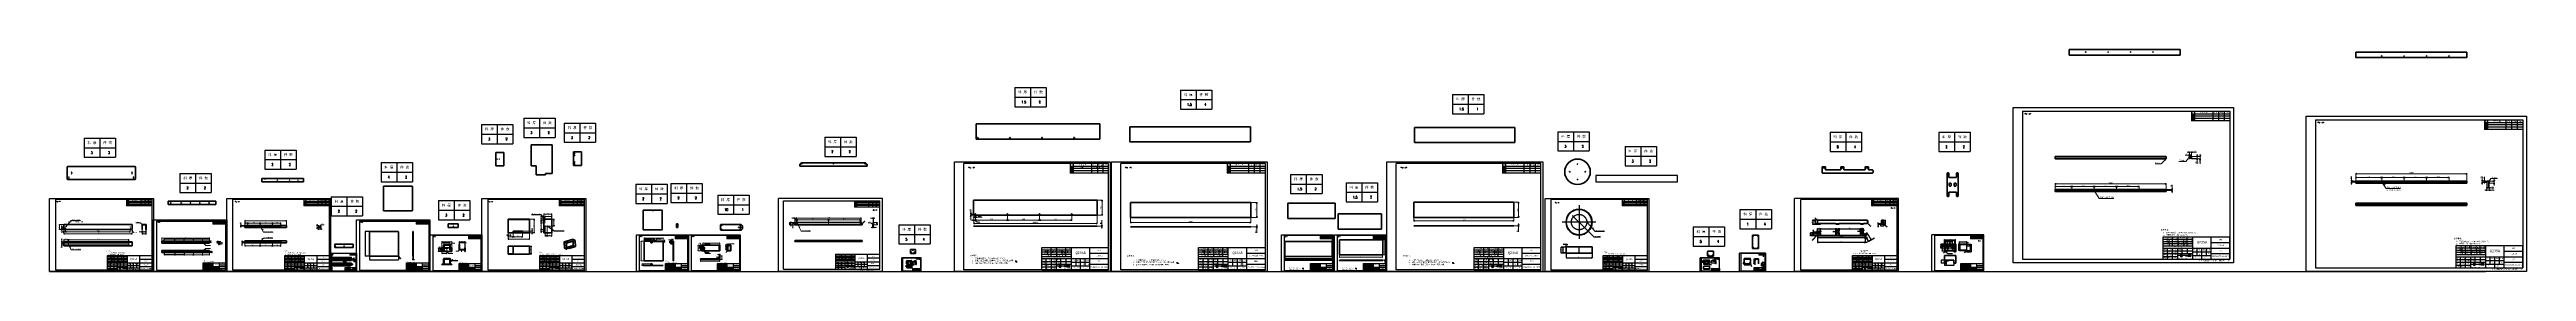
# Model space of a CAD drawing. Header units: millimetres. Extents: x -1727 to 307751, y -105919 to 6637.
# Drawn here: x 538 to 40618, y -8118 to -4513 of the extents above; entities that cross this region are included whole.
import ezdxf
from ezdxf.enums import TextEntityAlignment as Align

# ---------------------------------------------------------------- set-up
doc = ezdxf.new("R2010")
doc.units = ezdxf.units.MM
for name, pattern in [('CENTER-HOKUTO', [23, 20, -1, 1, -1]), ('DASHDOT', [18.5, 12, -3, 0.5, -3]), ('DASHED', [15, 12, -3]), ('HIDDEN-HOKUTO', [3.8, 2.5, -1.3]), ('PHANTOM2', [31.75, 15.875, -3.175, 3.175, -3.175, 3.175, -3.175])]:
    doc.linetypes.add(name, pattern=pattern)
doc.layers.add('A3', color=7, linetype='Continuous', plot=False)
for name, color, linetype in [('AM_7', 2, 'CENTER-HOKUTO'), ('AM_HID', 1, 'HIDDEN-HOKUTO'), ('AM_VIS', 7, 'Continuous'), ('TITLE_FRAME', 7, 'Continuous'), ('WORD_DIM', 253, 'Continuous')]:
    doc.layers.add(name, color=color, linetype=linetype)
doc.layers.add('SOLID LINE', color=7, linetype='Continuous', lineweight=30)
doc.layers.add('标注线', color=3, linetype='Continuous', lineweight=18)
doc.styles.add('DIM', font='txt.shx', dxfattribs={"width": 0.8, "bigfont": 'bigfont.shx'})
doc.styles.get("Standard").update_dxf_attribs({"font": 'arial.ttf'})
doc.dimstyles.new('1-2', dxfattribs={"dimscale": 2, "dimtxt": 3.5, "dimasz": 3, "dimexe": 1, "dimexo": 0, "dimgap": 1, "dimtad": 3, "dimdsep": 46, "dimtxsty": 'Standard', "dimblk1": 'OPEN', "dimblk2": 'OPEN', "dimsah": 1, "dimcen": 0, "dimclrd": 256, "dimclre": 256, "dimclrt": 3, "dimadec": 0, "dimazin": 0, "dimtfac": 1, "dimtmove": 0, "dimatfit": 3, "dimldrblk": 'OPEN', "dimfxl": 0, "dimtolj": 1, "dimtzin": 0, "dimarcsym": 0})
doc.dimstyles.new('1-4', dxfattribs={"dimscale": 4, "dimtxt": 3.5, "dimasz": 3, "dimexe": 1, "dimexo": 0, "dimgap": 1, "dimtad": 3, "dimdsep": 46, "dimtxsty": 'Standard', "dimblk1": 'OPEN', "dimblk2": 'OPEN', "dimsah": 1, "dimcen": 0, "dimclrd": 256, "dimclre": 256, "dimclrt": 3, "dimadec": 0, "dimazin": 0, "dimtfac": 1, "dimtmove": 0, "dimatfit": 3, "dimldrblk": 'OPEN', "dimfxl": 0, "dimtolj": 1, "dimtzin": 0, "dimarcsym": 0})
doc.dimstyles.new('ISO-25', dxfattribs={"dimtxt": 2.5, "dimasz": 2.5, "dimexe": 1.25, "dimexo": 0.625, "dimtad": 1, "dimtxsty": 'Standard', "dimcen": 2.5, "dimadec": 0, "dimazin": 0, "dimtfac": 1, "dimtmove": 0, "dimatfit": 3, "dimfxl": 0, "dimarcsym": 0})
doc.dimstyles.new('RS-1-1', dxfattribs={"dimtxt": 3.5, "dimasz": 3, "dimexe": 1, "dimexo": 0, "dimgap": 1, "dimtad": 3, "dimdsep": 46, "dimtxsty": 'Standard', "dimblk1": 'OPEN', "dimblk2": 'OPEN', "dimsah": 1, "dimcen": 0, "dimclrd": 256, "dimclre": 256, "dimclrt": 3, "dimadec": 0, "dimazin": 0, "dimtfac": 1, "dimtmove": 0, "dimatfit": 3, "dimfxl": 0, "dimtolj": 1, "dimtzin": 0, "dimarcsym": 0})
doc.dimstyles.new('RS-1-1$3', dxfattribs={"dimtxt": 3.5, "dimasz": 3, "dimexe": 1, "dimexo": 0, "dimgap": 1, "dimtad": 3, "dimtih": 1, "dimtoh": 1, "dimdsep": 46, "dimtxsty": 'Standard', "dimblk1": 'OPEN', "dimblk2": 'OPEN', "dimsah": 1, "dimcen": 0, "dimclrd": 256, "dimclre": 256, "dimclrt": 3, "dimadec": 0, "dimazin": 0, "dimtfac": 1, "dimtmove": 0, "dimatfit": 3, "dimfxl": 0, "dimtolj": 1, "dimtzin": 0, "dimarcsym": 0})
doc.dimstyles.new('RS-1-2', dxfattribs={"dimscale": 2, "dimtxt": 3.5, "dimasz": 3, "dimexe": 1, "dimexo": 0, "dimgap": 1, "dimtad": 3, "dimdsep": 46, "dimtxsty": 'Standard', "dimblk1": 'OPEN', "dimblk2": 'OPEN', "dimsah": 1, "dimcen": 0, "dimclrd": 256, "dimclre": 256, "dimclrt": 3, "dimadec": 0, "dimazin": 0, "dimtfac": 1, "dimtmove": 0, "dimatfit": 3, "dimfxl": 0, "dimtolj": 1, "dimtzin": 0, "dimarcsym": 0})
doc.dimstyles.new('RS-1-4', dxfattribs={"dimscale": 4, "dimtxt": 3.5, "dimasz": 3, "dimexe": 1, "dimexo": 0, "dimgap": 1, "dimtad": 3, "dimdsep": 46, "dimtxsty": 'Standard', "dimblk1": 'OPEN', "dimblk2": 'OPEN', "dimsah": 1, "dimcen": 0, "dimclrd": 256, "dimclre": 256, "dimclrt": 3, "dimazin": 2, "dimtfac": 1, "dimtmove": 0, "dimatfit": 3, "dimldrblk": 'OPEN', "dimfxl": 0, "dimtolj": 1, "dimlwd": 25, "dimlwe": 25, "dimarcsym": 0})
doc.dimstyles.new('RS-1-4$3', dxfattribs={"dimscale": 4, "dimtxt": 3.5, "dimasz": 3, "dimexe": 1, "dimexo": 0, "dimgap": 1, "dimtad": 3, "dimtoh": 1, "dimdec": 4, "dimdsep": 46, "dimtxsty": 'Standard', "dimblk1": 'OPEN', "dimblk2": 'OPEN', "dimsah": 1, "dimcen": 0, "dimclrd": 256, "dimclre": 256, "dimclrt": 3, "dimadec": 0, "dimazin": 0, "dimtfac": 1, "dimtdec": 4, "dimtmove": 0, "dimatfit": 3, "dimfxl": 0, "dimtolj": 1, "dimtzin": 0, "dimarcsym": 0})
doc.dimstyles.get("Standard").update_dxf_attribs({"dimtxt": 0.18, "dimasz": 0.18, "dimexe": 0.18, "dimexo": 0.0625, "dimgap": 0.09, "dimtad": 0, "dimtih": 1, "dimtoh": 1, "dimdec": 4, "dimzin": 0, "dimdsep": 46, "dimtxsty": 'Standard', "dimcen": 0.09, "dimadec": 0, "dimazin": 0, "dimtfac": 1, "dimtdec": 4, "dimtofl": 0, "dimtmove": 0, "dimatfit": 3, "dimfxl": 0, "dimtolj": 1, "dimtzin": 0, "dimarcsym": 0})
doc.dimstyles.new('STANDARD 1-1', dxfattribs={"dimtxt": 3.5, "dimasz": 3, "dimexe": 1, "dimexo": 0, "dimgap": 1, "dimtad": 3, "dimdsep": 46, "dimtxsty": 'Standard', "dimblk1": 'OPEN', "dimblk2": 'OPEN', "dimsah": 1, "dimcen": 0, "dimclrd": 256, "dimclre": 256, "dimclrt": 3, "dimazin": 2, "dimtfac": 1, "dimtmove": 0, "dimatfit": 3, "dimldrblk": 'OPEN', "dimfxl": 0, "dimtolj": 1, "dimtzin": 0, "dimarcsym": 0})
doc.dimstyles.new('STANDARD 1-2', dxfattribs={"dimscale": 2, "dimtxt": 3.5, "dimasz": 3, "dimexe": 1, "dimexo": 0, "dimgap": 1, "dimtad": 3, "dimdsep": 46, "dimtxsty": 'Standard', "dimblk1": 'OPEN', "dimblk2": 'OPEN', "dimsah": 1, "dimcen": 0, "dimclrd": 256, "dimclre": 256, "dimclrt": 3, "dimazin": 2, "dimtfac": 1, "dimtmove": 0, "dimatfit": 3, "dimldrblk": 'OPEN', "dimfxl": 0, "dimtolj": 1, "dimtzin": 0, "dimlwd": 13, "dimlwe": 13, "dimarcsym": 0})
doc.dimstyles.new('STANDARD 1-2$3', dxfattribs={"dimscale": 2, "dimtxt": 3.5, "dimasz": 3, "dimexe": 1, "dimexo": 0, "dimgap": 1, "dimtad": 3, "dimtoh": 1, "dimdsep": 46, "dimtxsty": 'Standard', "dimblk1": 'OPEN', "dimblk2": 'OPEN', "dimsah": 1, "dimcen": 0, "dimclrd": 256, "dimclre": 256, "dimclrt": 3, "dimazin": 2, "dimtfac": 1, "dimtmove": 0, "dimatfit": 3, "dimldrblk": 'OPEN', "dimfxl": 0, "dimtolj": 1, "dimtzin": 0, "dimlwd": 13, "dimlwe": 13, "dimarcsym": 0})
doc.dimstyles.new('STANDARD 1-2$4', dxfattribs={"dimscale": 2, "dimtxt": 3.5, "dimasz": 3, "dimexe": 1, "dimexo": 0, "dimgap": 1, "dimtad": 3, "dimtoh": 1, "dimdsep": 46, "dimtxsty": 'Standard', "dimblk1": 'OPEN', "dimblk2": 'OPEN', "dimsah": 1, "dimcen": 0, "dimclrd": 256, "dimclre": 256, "dimclrt": 3, "dimazin": 2, "dimtfac": 1, "dimtmove": 0, "dimatfit": 3, "dimldrblk": 'OPEN', "dimfxl": 0, "dimtolj": 1, "dimtzin": 0, "dimlwd": 13, "dimlwe": 13, "dimarcsym": 0})
doc.dimstyles.new('STANDARD 1-4', dxfattribs={"dimscale": 4, "dimtxt": 3.5, "dimasz": 3, "dimexe": 1, "dimexo": 0, "dimgap": 1, "dimtad": 3, "dimdsep": 46, "dimtxsty": 'Standard', "dimblk1": 'OPEN', "dimblk2": 'OPEN', "dimsah": 1, "dimcen": 0, "dimclrd": 256, "dimclre": 256, "dimclrt": 3, "dimazin": 2, "dimtfac": 1, "dimtmove": 0, "dimatfit": 3, "dimldrblk": 'OPEN', "dimfxl": 0, "dimtolj": 1, "dimtzin": 0, "dimlwd": 13, "dimlwe": 13, "dimarcsym": 0})
doc.dimstyles.new('STANDARD 1-4$3', dxfattribs={"dimscale": 4, "dimtxt": 3.5, "dimasz": 3, "dimexe": 1, "dimexo": 0, "dimgap": 1, "dimtad": 3, "dimtoh": 1, "dimdsep": 46, "dimtxsty": 'Standard', "dimblk1": 'OPEN', "dimblk2": 'OPEN', "dimsah": 1, "dimcen": 0, "dimclrd": 256, "dimclre": 256, "dimclrt": 3, "dimazin": 2, "dimtfac": 1, "dimtmove": 0, "dimatfit": 3, "dimldrblk": 'OPEN', "dimfxl": 0, "dimtolj": 1, "dimtzin": 0, "dimlwd": 13, "dimlwe": 13, "dimarcsym": 0})
doc.dimstyles.new('STANDARD 1-4$4', dxfattribs={"dimscale": 4, "dimtxt": 3.5, "dimasz": 3, "dimexe": 1, "dimexo": 0, "dimgap": 1, "dimtad": 3, "dimtoh": 1, "dimdsep": 46, "dimtxsty": 'Standard', "dimblk1": 'OPEN', "dimblk2": 'OPEN', "dimsah": 1, "dimcen": 0, "dimclrd": 256, "dimclre": 256, "dimclrt": 3, "dimazin": 2, "dimtfac": 1, "dimtmove": 0, "dimatfit": 3, "dimldrblk": 'OPEN', "dimfxl": 0, "dimtolj": 1, "dimtzin": 0, "dimlwd": 13, "dimlwe": 13, "dimarcsym": 0})
doc.dimstyles.new('STANDARD1-1', dxfattribs={"dimtxt": 3.5, "dimasz": 3, "dimexe": 1, "dimexo": 0, "dimgap": 1, "dimtad": 3, "dimdsep": 46, "dimtxsty": 'Standard', "dimblk1": 'OPEN', "dimblk2": 'OPEN', "dimsah": 1, "dimcen": 0, "dimclrd": 256, "dimclre": 256, "dimclrt": 3, "dimazin": 2, "dimtfac": 1, "dimtmove": 0, "dimatfit": 3, "dimldrblk": 'OPEN', "dimfxl": 0, "dimtolj": 1, "dimlwd": 25, "dimlwe": 25, "dimarcsym": 0})
doc.dimstyles.new('STANDARD1-1$3', dxfattribs={"dimtxt": 3.5, "dimasz": 3, "dimexe": 1, "dimexo": 0, "dimgap": 1, "dimtad": 3, "dimtoh": 1, "dimdsep": 46, "dimtxsty": 'Standard', "dimblk1": 'OPEN', "dimblk2": 'OPEN', "dimsah": 1, "dimcen": 0, "dimclrd": 256, "dimclre": 256, "dimclrt": 3, "dimazin": 2, "dimtfac": 1, "dimtmove": 0, "dimatfit": 3, "dimldrblk": 'OPEN', "dimfxl": 0, "dimtolj": 1, "dimlwd": 25, "dimlwe": 25, "dimarcsym": 0})
doc.dimstyles.new('STANDARD1-1$4', dxfattribs={"dimtxt": 3.5, "dimasz": 3, "dimexe": 1, "dimexo": 0, "dimgap": 1, "dimtad": 3, "dimtoh": 1, "dimdsep": 46, "dimtxsty": 'Standard', "dimblk1": 'OPEN', "dimblk2": 'OPEN', "dimsah": 1, "dimcen": 0, "dimclrd": 256, "dimclre": 256, "dimclrt": 3, "dimazin": 2, "dimtfac": 1, "dimtmove": 0, "dimatfit": 3, "dimldrblk": 'OPEN', "dimfxl": 0, "dimtolj": 1, "dimlwd": 25, "dimlwe": 25, "dimarcsym": 0})
doc.dimstyles.new('STANDARD1-2', dxfattribs={"dimscale": 2, "dimtxt": 3.5, "dimasz": 3, "dimexe": 1, "dimexo": 0, "dimgap": 1, "dimtad": 3, "dimdsep": 46, "dimtxsty": 'Standard', "dimblk1": 'OPEN', "dimblk2": 'OPEN', "dimsah": 1, "dimcen": 0, "dimclrd": 256, "dimclre": 256, "dimclrt": 3, "dimazin": 2, "dimtfac": 1, "dimtmove": 0, "dimatfit": 3, "dimldrblk": 'OPEN', "dimfxl": 0, "dimtolj": 1, "dimlwd": 25, "dimlwe": 25, "dimarcsym": 0})
doc.dimstyles.new('STANDARD1-4', dxfattribs={"dimscale": 4, "dimtxt": 3.5, "dimasz": 3, "dimexe": 1, "dimexo": 0, "dimgap": 1, "dimtad": 3, "dimdsep": 46, "dimtxsty": 'Standard', "dimblk1": 'OPEN', "dimblk2": 'OPEN', "dimsah": 1, "dimcen": 0, "dimclrd": 256, "dimclre": 256, "dimclrt": 3, "dimazin": 2, "dimtfac": 1, "dimtmove": 0, "dimatfit": 3, "dimldrblk": 'OPEN', "dimfxl": 0, "dimtolj": 1, "dimlwd": 25, "dimlwe": 25, "dimarcsym": 0})
doc.dimstyles.new('STANDARD1-6', dxfattribs={"dimscale": 6, "dimtxt": 3.5, "dimasz": 3, "dimexe": 1, "dimexo": 0, "dimgap": 1, "dimtad": 3, "dimdsep": 46, "dimtxsty": 'Standard', "dimblk1": 'OPEN', "dimblk2": 'OPEN', "dimsah": 1, "dimcen": 0, "dimclrd": 256, "dimclre": 256, "dimclrt": 3, "dimazin": 2, "dimtfac": 1, "dimtmove": 0, "dimatfit": 3, "dimldrblk": 'OPEN', "dimfxl": 0, "dimtolj": 1, "dimlwd": 13, "dimlwe": 13, "dimarcsym": 0})
doc.dimstyles.new('STANDARD1-6$3', dxfattribs={"dimscale": 6, "dimtxt": 3.5, "dimasz": 3, "dimexe": 1, "dimexo": 0, "dimgap": 1, "dimtad": 3, "dimtih": 1, "dimtoh": 1, "dimdsep": 46, "dimtxsty": 'Standard', "dimblk1": 'OPEN', "dimblk2": 'OPEN', "dimsah": 1, "dimcen": 0, "dimclrd": 256, "dimclre": 256, "dimclrt": 3, "dimazin": 2, "dimtfac": 1, "dimtmove": 0, "dimatfit": 3, "dimldrblk": 'OPEN', "dimfxl": 0, "dimtolj": 1, "dimlwd": 13, "dimlwe": 13, "dimarcsym": 0})
doc.dimstyles.new('STANDARD1-6$4', dxfattribs={"dimscale": 6, "dimtxt": 3.5, "dimasz": 3, "dimexe": 1, "dimexo": 0, "dimgap": 1, "dimtad": 3, "dimtoh": 1, "dimdsep": 46, "dimtxsty": 'Standard', "dimblk1": 'OPEN', "dimblk2": 'OPEN', "dimsah": 1, "dimcen": 0, "dimclrd": 256, "dimclre": 256, "dimclrt": 3, "dimazin": 2, "dimtfac": 1, "dimtmove": 0, "dimatfit": 3, "dimldrblk": 'OPEN', "dimfxl": 0, "dimtolj": 1, "dimlwd": 13, "dimlwe": 13, "dimarcsym": 0})

# ---------------------------------------------------------------- blocks, each defined once
blk = doc.blocks.new('_OPEN')
at = {"color": 0}
for p, q in [((-1, 0.2), (0, 0)), ((-1, -0.2), (0, 0)), ((0, 0), (-1, 0))]:
    blk.add_line(p, q, dxfattribs=at)
blk = doc.blocks.new('*D239')
at = {"layer": 'DEFPOINTS', "color": 0, "linetype": 'Continuous', "ltscale": 5, "transparency": 16777216}
for p in [(6888, -7734), (7048, -7635), (7048, -7734)]:
    blk.add_point(p, dxfattribs=at)
at = {"layer": 'WORD_DIM', "linetype": 'Continuous', "lineweight": 13, "ltscale": 5, "transparency": 16777216}
for p, q in [((6888, -7734), (6888, -7633)), ((6894, -7635), (7042, -7635)), ((7048, -7734), (7048, -7633))]:
    blk.add_line(p, q, dxfattribs=at)
at = {"layer": 'WORD_DIM', "linetype": 'Continuous', "lineweight": 13, "ltscale": 5, "transparency": 16777216, "xscale": 6, "yscale": 6, "zscale": 6, "rotation": 180}
blk.add_blockref('_OPEN', (6888, -7635), dxfattribs=at)
at = {"layer": 'WORD_DIM', "linetype": 'Continuous', "lineweight": 13, "ltscale": 5, "transparency": 16777216, "xscale": 6, "yscale": 6, "zscale": 6}
blk.add_blockref('_OPEN', (7048, -7635), dxfattribs=at)
at = {"layer": 'WORD_DIM', "color": 3, "linetype": 'Continuous', "ltscale": 5, "transparency": 16777216, "insert": (6968, -7630), "char_height": 7, "attachment_point": 5}
blk.add_mtext('\\A1;160', dxfattribs=at)
blk = doc.blocks.new('*D240')
at = {"layer": 'DEFPOINTS', "color": 0, "linetype": 'Continuous', "ltscale": 5, "transparency": 16777216}
for p in [(6888, -7734), (6918, -7650), (6918, -7716)]:
    blk.add_point(p, dxfattribs=at)
at = {"layer": 'WORD_DIM', "linetype": 'Continuous', "lineweight": 13, "ltscale": 5, "transparency": 16777216}
for p, q in [((6888, -7734), (6888, -7648)), ((6894, -7650), (6912, -7650)), ((6918, -7716), (6918, -7648))]:
    blk.add_line(p, q, dxfattribs=at)
at = {"layer": 'WORD_DIM', "linetype": 'Continuous', "lineweight": 13, "ltscale": 5, "transparency": 16777216, "xscale": 6, "yscale": 6, "zscale": 6, "rotation": 180}
blk.add_blockref('_OPEN', (6888, -7650), dxfattribs=at)
at = {"layer": 'WORD_DIM', "linetype": 'Continuous', "lineweight": 13, "ltscale": 5, "transparency": 16777216, "xscale": 6, "yscale": 6, "zscale": 6}
blk.add_blockref('_OPEN', (6918, -7650), dxfattribs=at)
at = {"layer": 'WORD_DIM', "color": 3, "linetype": 'Continuous', "ltscale": 5, "transparency": 16777216, "insert": (6903, -7645), "char_height": 7, "attachment_point": 5}
blk.add_mtext('\\A1;30', dxfattribs=at)
blk = doc.blocks.new('*D241')
at = {"layer": 'DEFPOINTS', "color": 0, "linetype": 'Continuous', "ltscale": 5, "transparency": 16777216}
for p in [(6918, -7703), (7018, -7650), (7018, -7712)]:
    blk.add_point(p, dxfattribs=at)
at = {"layer": 'WORD_DIM', "linetype": 'Continuous', "lineweight": 13, "ltscale": 5, "transparency": 16777216}
for p, q in [((6918, -7703), (6918, -7648)), ((6924, -7650), (7012, -7650)), ((7018, -7712), (7018, -7648))]:
    blk.add_line(p, q, dxfattribs=at)
at = {"layer": 'WORD_DIM', "linetype": 'Continuous', "lineweight": 13, "ltscale": 5, "transparency": 16777216, "xscale": 6, "yscale": 6, "zscale": 6, "rotation": 180}
blk.add_blockref('_OPEN', (6918, -7650), dxfattribs=at)
at = {"layer": 'WORD_DIM', "linetype": 'Continuous', "lineweight": 13, "ltscale": 5, "transparency": 16777216, "xscale": 6, "yscale": 6, "zscale": 6}
blk.add_blockref('_OPEN', (7018, -7650), dxfattribs=at)
at = {"layer": 'WORD_DIM', "color": 3, "linetype": 'Continuous', "ltscale": 5, "transparency": 16777216, "insert": (6968, -7645), "char_height": 7, "attachment_point": 5}
blk.add_mtext('\\A1;100', dxfattribs=at)
blk = doc.blocks.new('*D242')
at = {"layer": 'DEFPOINTS', "color": 0, "linetype": 'Continuous', "ltscale": 5, "transparency": 16777216}
for p in [(6888, -7794), (6968, -7744), (6968, -7825)]:
    blk.add_point(p, dxfattribs=at)
at = {"layer": 'WORD_DIM', "linetype": 'Continuous', "lineweight": 13, "ltscale": 5, "transparency": 16777216}
for p, q in [((6888, -7794), (6888, -7827)), ((6894, -7825), (6962, -7825)), ((6968, -7744), (6968, -7827))]:
    blk.add_line(p, q, dxfattribs=at)
at = {"layer": 'WORD_DIM', "linetype": 'Continuous', "lineweight": 13, "ltscale": 5, "transparency": 16777216, "xscale": 6, "yscale": 6, "zscale": 6, "rotation": 180}
blk.add_blockref('_OPEN', (6888, -7825), dxfattribs=at)
at = {"layer": 'WORD_DIM', "linetype": 'Continuous', "lineweight": 13, "ltscale": 5, "transparency": 16777216, "xscale": 6, "yscale": 6, "zscale": 6}
blk.add_blockref('_OPEN', (6968, -7825), dxfattribs=at)
at = {"layer": 'WORD_DIM', "color": 3, "linetype": 'Continuous', "ltscale": 5, "transparency": 16777216, "insert": (6928, -7820), "char_height": 7, "attachment_point": 5}
blk.add_mtext('\\A1;80', dxfattribs=at)
blk = doc.blocks.new('*D243')
at = {"layer": 'DEFPOINTS', "color": 0, "linetype": 'Continuous', "ltscale": 5, "transparency": 16777216}
for p in [(6834, -7734), (6888, -7734), (6888, -7794)]:
    blk.add_point(p, dxfattribs=at)
at = {"layer": 'WORD_DIM', "linetype": 'Continuous', "lineweight": 13, "ltscale": 5, "transparency": 16777216}
for p, q in [((6888, -7734), (6832, -7734)), ((6888, -7794), (6832, -7794)), ((6834, -7788), (6834, -7740))]:
    blk.add_line(p, q, dxfattribs=at)
at = {"layer": 'WORD_DIM', "linetype": 'Continuous', "lineweight": 13, "ltscale": 5, "transparency": 16777216, "xscale": 6, "yscale": 6, "zscale": 6}
for p, rotation in [((6834, -7734), 90), ((6834, -7794), 270)]:
    blk.add_blockref('_OPEN', p, dxfattribs=dict(at, rotation=rotation))
at = {"layer": 'WORD_DIM', "color": 3, "linetype": 'Continuous', "ltscale": 5, "transparency": 16777216, "insert": (6829, -7764), "char_height": 7, "attachment_point": 5, "rotation": 90}
blk.add_mtext('\\A1;60', dxfattribs=at)
blk = doc.blocks.new('*D244')
at = {"layer": 'DEFPOINTS', "color": 0, "linetype": 'Continuous', "ltscale": 5, "transparency": 16777216}
for p in [(6855, -7734), (6895, -7734), (6968, -7744)]:
    blk.add_point(p, dxfattribs=at)
at = {"layer": 'WORD_DIM', "linetype": 'Continuous', "lineweight": 13, "ltscale": 5, "transparency": 16777216}
for p, q in [((6895, -7734), (6853, -7734)), ((6968, -7744), (6853, -7744)), ((6855, -7728), (6855, -7709)), ((6855, -7744), (6855, -7734)), ((6855, -7750), (6855, -7756))]:
    blk.add_line(p, q, dxfattribs=at)
at = {"layer": 'WORD_DIM', "linetype": 'Continuous', "lineweight": 13, "ltscale": 5, "transparency": 16777216, "xscale": 6, "yscale": 6, "zscale": 6}
for p, rotation in [((6855, -7734), 270), ((6855, -7744), 90)]:
    blk.add_blockref('_OPEN', p, dxfattribs=dict(at, rotation=rotation))
at = {"layer": 'WORD_DIM', "color": 3, "linetype": 'Continuous', "ltscale": 5, "transparency": 16777216, "insert": (6849, -7716), "char_height": 7, "attachment_point": 5, "rotation": 90}
blk.add_mtext('\\A1;10', dxfattribs=at)
blk = doc.blocks.new('*D245')
at = {"layer": 'DEFPOINTS', "color": 0, "linetype": 'Continuous', "ltscale": 5, "transparency": 16777216}
for p in [(6855, -7744), (6968, -7744), (6968, -7784)]:
    blk.add_point(p, dxfattribs=at)
at = {"layer": 'WORD_DIM', "linetype": 'Continuous', "lineweight": 13, "ltscale": 5, "transparency": 16777216}
for p, q in [((6968, -7744), (6853, -7744)), ((6968, -7784), (6853, -7784)), ((6855, -7778), (6855, -7750))]:
    blk.add_line(p, q, dxfattribs=at)
at = {"layer": 'WORD_DIM', "linetype": 'Continuous', "lineweight": 13, "ltscale": 5, "transparency": 16777216, "xscale": 6, "yscale": 6, "zscale": 6}
for p, rotation in [((6855, -7744), 90), ((6855, -7784), 270)]:
    blk.add_blockref('_OPEN', p, dxfattribs=dict(at, rotation=rotation))
at = {"layer": 'WORD_DIM', "color": 3, "linetype": 'Continuous', "ltscale": 5, "transparency": 16777216, "insert": (6849, -7764), "char_height": 7, "attachment_point": 5, "rotation": 90}
blk.add_mtext('\\A1;40', dxfattribs=at)
blk = doc.blocks.new('*D246')
at = {"layer": 'DEFPOINTS', "color": 0, "linetype": 'Continuous', "ltscale": 5, "transparency": 16777216}
for p in [(6871, -7734), (6895, -7734), (6918, -7764)]:
    blk.add_point(p, dxfattribs=at)
at = {"layer": 'WORD_DIM', "linetype": 'Continuous', "lineweight": 13, "ltscale": 5, "transparency": 16777216}
for p, q in [((6895, -7734), (6869, -7734)), ((6918, -7764), (6869, -7764)), ((6871, -7758), (6871, -7740))]:
    blk.add_line(p, q, dxfattribs=at)
at = {"layer": 'WORD_DIM', "linetype": 'Continuous', "lineweight": 13, "ltscale": 5, "transparency": 16777216, "xscale": 6, "yscale": 6, "zscale": 6}
for p, rotation in [((6871, -7734), 90), ((6871, -7764), 270)]:
    blk.add_blockref('_OPEN', p, dxfattribs=dict(at, rotation=rotation))
at = {"layer": 'WORD_DIM', "color": 3, "linetype": 'Continuous', "ltscale": 5, "transparency": 16777216, "insert": (6865, -7749), "char_height": 7, "attachment_point": 5, "rotation": 90}
blk.add_mtext('\\A1;30', dxfattribs=at)
blk = doc.blocks.new('*D247')
at = {"layer": 'DEFPOINTS', "color": 0, "linetype": 'Continuous', "ltscale": 5, "transparency": 16777216}
for p in [(6967, -7781), (6970, -7788)]:
    blk.add_point(p, dxfattribs=at)
at = {"layer": 'WORD_DIM', "linetype": 'Continuous', "lineweight": 13, "ltscale": 5, "transparency": 16777216}
for p, q in [((6989, -7824), (6973, -7793)), ((7065, -7824), (6989, -7824))]:
    blk.add_line(p, q, dxfattribs=at)
at = {"layer": 'WORD_DIM', "linetype": 'Continuous', "lineweight": 13, "ltscale": 5, "transparency": 16777216, "xscale": 6, "yscale": 6, "zscale": 6, "rotation": 117.146560165181}
blk.add_blockref('_OPEN', (6970, -7788), dxfattribs=at)
at = {"layer": 'WORD_DIM', "color": 3, "linetype": 'Continuous', "ltscale": 5, "transparency": 16777216, "insert": (7030, -7819), "char_height": 7, "attachment_point": 5}
blk.add_mtext('\\A1;DR. 2-∅7 THRU', dxfattribs=at)
blk = doc.blocks.new('shiage1')
at = {"layer": 'WORD_DIM', "color": 3, "linetype": 'Continuous'}
for p, q in [((0, 0), (-1.4, 2.5)), ((-1.4, 2.5), (1.4, 2.5)), ((1.4, 2.5), (0, 0))]:
    blk.add_line(p, q, dxfattribs=at)
blk = doc.blocks.new('*D248')
at = {"layer": 'DEFPOINTS', "color": 0, "linetype": 'Continuous', "ltscale": 5, "transparency": 16777216}
for p in [(7166, -7635), (7166, -7689), (7261, -7734)]:
    blk.add_point(p, dxfattribs=at)
at = {"layer": 'WORD_DIM', "linetype": 'Continuous', "lineweight": 13, "ltscale": 5, "transparency": 16777216}
for p, q in [((7166, -7689), (7166, -7633)), ((7255, -7635), (7172, -7635)), ((7261, -7734), (7261, -7633))]:
    blk.add_line(p, q, dxfattribs=at)
at = {"layer": 'WORD_DIM', "linetype": 'Continuous', "lineweight": 13, "ltscale": 5, "transparency": 16777216, "xscale": 6, "yscale": 6, "zscale": 6, "rotation": 180}
blk.add_blockref('_OPEN', (7166, -7635), dxfattribs=at)
at = {"layer": 'WORD_DIM', "linetype": 'Continuous', "lineweight": 13, "ltscale": 5, "transparency": 16777216, "xscale": 6, "yscale": 6, "zscale": 6}
blk.add_blockref('_OPEN', (7261, -7635), dxfattribs=at)
at = {"layer": 'WORD_DIM', "color": 3, "linetype": 'Continuous', "ltscale": 5, "transparency": 16777216, "insert": (7214, -7628), "char_height": 7, "attachment_point": 5}
blk.add_mtext('\\A1;(95)', dxfattribs=at)
blk = doc.blocks.new('*D249')
at = {"layer": 'DEFPOINTS', "color": 0, "linetype": 'Continuous', "ltscale": 5, "transparency": 16777216}
for p in [(7170, -7684), (7258, -7652), (7258, -7734)]:
    blk.add_point(p, dxfattribs=at)
at = {"layer": 'WORD_DIM', "linetype": 'Continuous', "lineweight": 13, "ltscale": 5, "transparency": 16777216}
for p, q in [((7170, -7684), (7170, -7650)), ((7176, -7652), (7252, -7652)), ((7258, -7734), (7258, -7650))]:
    blk.add_line(p, q, dxfattribs=at)
at = {"layer": 'WORD_DIM', "linetype": 'Continuous', "lineweight": 13, "ltscale": 5, "transparency": 16777216, "xscale": 6, "yscale": 6, "zscale": 6, "rotation": 180}
blk.add_blockref('_OPEN', (7170, -7652), dxfattribs=at)
at = {"layer": 'WORD_DIM', "linetype": 'Continuous', "lineweight": 13, "ltscale": 5, "transparency": 16777216, "xscale": 6, "yscale": 6, "zscale": 6}
blk.add_blockref('_OPEN', (7258, -7652), dxfattribs=at)
at = {"layer": 'WORD_DIM', "color": 3, "linetype": 'Continuous', "ltscale": 5, "transparency": 16777216, "insert": (7214, -7646), "char_height": 7, "attachment_point": 5}
blk.add_mtext('\\A1;88', dxfattribs=at)
blk = doc.blocks.new('*D250')
at = {"layer": 'DEFPOINTS', "color": 0, "linetype": 'Continuous', "ltscale": 5, "transparency": 16777216}
for p in [(7258, -7734), (7261, -7652), (7261, -7734)]:
    blk.add_point(p, dxfattribs=at)
at = {"layer": 'WORD_DIM', "linetype": 'Continuous', "lineweight": 13, "ltscale": 5, "transparency": 16777216}
for p, q in [((7252, -7652), (7246, -7652)), ((7258, -7734), (7258, -7650)), ((7258, -7652), (7261, -7652)), ((7261, -7734), (7261, -7650)), ((7267, -7652), (7285, -7652))]:
    blk.add_line(p, q, dxfattribs=at)
at = {"layer": 'WORD_DIM', "linetype": 'Continuous', "lineweight": 13, "ltscale": 5, "transparency": 16777216, "xscale": 6, "yscale": 6, "zscale": 6}
blk.add_blockref('_OPEN', (7258, -7652), dxfattribs=at)
at = {"layer": 'WORD_DIM', "linetype": 'Continuous', "lineweight": 13, "ltscale": 5, "transparency": 16777216, "xscale": 6, "yscale": 6, "zscale": 6, "rotation": 180}
blk.add_blockref('_OPEN', (7261, -7652), dxfattribs=at)
at = {"layer": 'WORD_DIM', "color": 3, "linetype": 'Continuous', "ltscale": 5, "transparency": 16777216, "insert": (7279, -7646), "char_height": 7, "attachment_point": 5}
blk.add_mtext('\\A1;t3', dxfattribs=at)
blk = doc.blocks.new('*D251')
at = {"layer": 'DEFPOINTS', "color": 0, "linetype": 'Continuous', "ltscale": 5, "transparency": 16777216}
for p in [(7176, -7759), (7180, -7754)]:
    blk.add_point(p, dxfattribs=at)
at = {"layer": 'WORD_DIM', "linetype": 'Continuous', "lineweight": 13, "ltscale": 5, "transparency": 16777216}
for p, q in [((7113, -7786), (7150, -7786)), ((7150, -7786), (7172, -7763)), ((7180, -7754), (7176, -7759))]:
    blk.add_line(p, q, dxfattribs=at)
at = {"layer": 'WORD_DIM', "linetype": 'Continuous', "lineweight": 13, "ltscale": 5, "transparency": 16777216, "xscale": 6, "yscale": 6, "zscale": 6, "rotation": 46.09893884909399}
blk.add_blockref('_OPEN', (7176, -7759), dxfattribs=at)
at = {"layer": 'WORD_DIM', "color": 3, "linetype": 'Continuous', "ltscale": 5, "transparency": 16777216, "insert": (7128, -7781), "char_height": 7, "attachment_point": 5}
blk.add_mtext('\\A1;2-Rmin', dxfattribs=at)
blk = doc.blocks.new('*D252')
at = {"layer": 'DEFPOINTS', "color": 0, "linetype": 'Continuous', "ltscale": 5, "transparency": 16777216}
for p in [(7206, -7768), (7226, -7760), (7226, -7768)]:
    blk.add_point(p, dxfattribs=at)
at = {"layer": 'WORD_DIM', "linetype": 'Continuous', "lineweight": 13, "ltscale": 5, "transparency": 16777216}
for p, q in [((7226, -7760), (7204, -7760)), ((7226, -7768), (7204, -7768)), ((7206, -7754), (7206, -7748)), ((7206, -7760), (7206, -7768)), ((7206, -7774), (7206, -7797))]:
    blk.add_line(p, q, dxfattribs=at)
at = {"layer": 'WORD_DIM', "linetype": 'Continuous', "lineweight": 13, "ltscale": 5, "transparency": 16777216, "xscale": 6, "yscale": 6, "zscale": 6}
for p, rotation in [((7206, -7760), 270), ((7206, -7768), 90)]:
    blk.add_blockref('_OPEN', p, dxfattribs=dict(at, rotation=rotation))
at = {"layer": 'WORD_DIM', "color": 3, "linetype": 'Continuous', "ltscale": 5, "transparency": 16777216, "insert": (7200, -7789), "char_height": 7, "attachment_point": 5, "rotation": 90}
blk.add_mtext('\\A1;%%c8', dxfattribs=at)
blk = doc.blocks.new('*D253')
at = {"layer": 'DEFPOINTS', "color": 0, "linetype": 'Continuous', "ltscale": 5, "transparency": 16777216}
for p in [(7008, -7694), (7013, -7691)]:
    blk.add_point(p, dxfattribs=at)
at = {"layer": 'WORD_DIM', "linetype": 'Continuous', "lineweight": 13, "ltscale": 5, "transparency": 16777216}
for p, q in [((7057, -7660), (7018, -7687)), ((7094, -7660), (7057, -7660))]:
    blk.add_line(p, q, dxfattribs=at)
at = {"layer": 'WORD_DIM', "linetype": 'Continuous', "lineweight": 13, "ltscale": 5, "transparency": 16777216, "xscale": 6, "yscale": 6, "zscale": 6, "rotation": 215.6874483057993}
blk.add_blockref('_OPEN', (7013, -7691), dxfattribs=at)
at = {"layer": 'WORD_DIM', "color": 3, "linetype": 'Continuous', "ltscale": 5, "transparency": 16777216, "insert": (7078, -7654), "char_height": 7, "attachment_point": 5}
blk.add_mtext('\\A1;2-Rmin', dxfattribs=at)
blk = doc.blocks.new('*D254')
at = {"layer": 'DEFPOINTS', "color": 0, "linetype": 'Continuous', "ltscale": 5, "transparency": 16777216}
for p in [(3696, -7381), (4371, -7294), (4371, -7386)]:
    blk.add_point(p, dxfattribs=at)
at = {"layer": 'WORD_DIM', "linetype": 'Continuous', "lineweight": 13, "ltscale": 5, "transparency": 16777216}
for p, q in [((3696, -7381), (3696, -7290)), ((3708, -7294), (4359, -7294)), ((4371, -7386), (4371, -7290))]:
    blk.add_line(p, q, dxfattribs=at)
at = {"layer": 'WORD_DIM', "linetype": 'Continuous', "lineweight": 13, "ltscale": 5, "transparency": 16777216, "xscale": 12, "yscale": 12, "zscale": 12, "rotation": 180}
blk.add_blockref('_OPEN', (3696, -7294), dxfattribs=at)
at = {"layer": 'WORD_DIM', "linetype": 'Continuous', "lineweight": 13, "ltscale": 5, "transparency": 16777216, "xscale": 12, "yscale": 12, "zscale": 12}
blk.add_blockref('_OPEN', (4371, -7294), dxfattribs=at)
at = {"layer": 'WORD_DIM', "color": 3, "linetype": 'Continuous', "ltscale": 5, "transparency": 16777216, "insert": (4033, -7283), "char_height": 14, "attachment_point": 5}
blk.add_mtext('\\A1;675', dxfattribs=at)
blk = doc.blocks.new('*D255')
at = {"layer": 'DEFPOINTS', "color": 0, "linetype": 'Continuous', "ltscale": 5, "transparency": 16777216}
for p in [(3696, -7381), (3746, -7334), (3746, -7381)]:
    blk.add_point(p, dxfattribs=at)
at = {"layer": 'WORD_DIM', "linetype": 'Continuous', "lineweight": 13, "ltscale": 5, "transparency": 16777216}
for p, q in [((3696, -7381), (3696, -7330)), ((3708, -7334), (3734, -7334)), ((3746, -7381), (3746, -7330))]:
    blk.add_line(p, q, dxfattribs=at)
at = {"layer": 'WORD_DIM', "linetype": 'Continuous', "lineweight": 13, "ltscale": 5, "transparency": 16777216, "xscale": 12, "yscale": 12, "zscale": 12, "rotation": 180}
blk.add_blockref('_OPEN', (3696, -7334), dxfattribs=at)
at = {"layer": 'WORD_DIM', "linetype": 'Continuous', "lineweight": 13, "ltscale": 5, "transparency": 16777216, "xscale": 12, "yscale": 12, "zscale": 12}
blk.add_blockref('_OPEN', (3746, -7334), dxfattribs=at)
at = {"layer": 'WORD_DIM', "color": 3, "linetype": 'Continuous', "ltscale": 5, "transparency": 16777216, "insert": (3721, -7323), "char_height": 14, "attachment_point": 5}
blk.add_mtext('\\A1;50', dxfattribs=at)
blk = doc.blocks.new('*D256')
at = {"layer": 'DEFPOINTS', "color": 0, "linetype": 'Continuous', "ltscale": 5, "transparency": 16777216}
for p in [(3746, -7381), (3946, -7334), (3946, -7381)]:
    blk.add_point(p, dxfattribs=at)
at = {"layer": 'WORD_DIM', "linetype": 'Continuous', "lineweight": 13, "ltscale": 5, "transparency": 16777216}
for p, q in [((3746, -7381), (3746, -7330)), ((3758, -7334), (3934, -7334)), ((3946, -7381), (3946, -7330))]:
    blk.add_line(p, q, dxfattribs=at)
at = {"layer": 'WORD_DIM', "linetype": 'Continuous', "lineweight": 13, "ltscale": 5, "transparency": 16777216, "xscale": 12, "yscale": 12, "zscale": 12, "rotation": 180}
blk.add_blockref('_OPEN', (3746, -7334), dxfattribs=at)
at = {"layer": 'WORD_DIM', "linetype": 'Continuous', "lineweight": 13, "ltscale": 5, "transparency": 16777216, "xscale": 12, "yscale": 12, "zscale": 12}
blk.add_blockref('_OPEN', (3946, -7334), dxfattribs=at)
at = {"layer": 'WORD_DIM', "color": 3, "linetype": 'Continuous', "ltscale": 5, "transparency": 16777216, "insert": (3846, -7323), "char_height": 14, "attachment_point": 5}
blk.add_mtext('\\A1;200', dxfattribs=at)
blk = doc.blocks.new('*D257')
at = {"layer": 'DEFPOINTS', "color": 0, "linetype": 'Continuous', "ltscale": 5, "transparency": 16777216}
for p in [(3946, -7381), (4146, -7334), (4146, -7381)]:
    blk.add_point(p, dxfattribs=at)
at = {"layer": 'WORD_DIM', "linetype": 'Continuous', "lineweight": 13, "ltscale": 5, "transparency": 16777216}
for p, q in [((3946, -7381), (3946, -7330)), ((3958, -7334), (4134, -7334)), ((4146, -7381), (4146, -7330))]:
    blk.add_line(p, q, dxfattribs=at)
at = {"layer": 'WORD_DIM', "linetype": 'Continuous', "lineweight": 13, "ltscale": 5, "transparency": 16777216, "xscale": 12, "yscale": 12, "zscale": 12, "rotation": 180}
blk.add_blockref('_OPEN', (3946, -7334), dxfattribs=at)
at = {"layer": 'WORD_DIM', "linetype": 'Continuous', "lineweight": 13, "ltscale": 5, "transparency": 16777216, "xscale": 12, "yscale": 12, "zscale": 12}
blk.add_blockref('_OPEN', (4146, -7334), dxfattribs=at)
at = {"layer": 'WORD_DIM', "color": 3, "linetype": 'Continuous', "ltscale": 5, "transparency": 16777216, "insert": (4046, -7323), "char_height": 14, "attachment_point": 5}
blk.add_mtext('\\A1;200', dxfattribs=at)
blk = doc.blocks.new('*D258')
at = {"layer": 'DEFPOINTS', "color": 0, "linetype": 'Continuous', "ltscale": 5, "transparency": 16777216}
for p in [(4146, -7381), (4281, -7334), (4281, -7381)]:
    blk.add_point(p, dxfattribs=at)
at = {"layer": 'WORD_DIM', "linetype": 'Continuous', "lineweight": 13, "ltscale": 5, "transparency": 16777216}
for p, q in [((4146, -7381), (4146, -7330)), ((4158, -7334), (4269, -7334)), ((4281, -7381), (4281, -7330))]:
    blk.add_line(p, q, dxfattribs=at)
at = {"layer": 'WORD_DIM', "linetype": 'Continuous', "lineweight": 13, "ltscale": 5, "transparency": 16777216, "xscale": 12, "yscale": 12, "zscale": 12, "rotation": 180}
blk.add_blockref('_OPEN', (4146, -7334), dxfattribs=at)
at = {"layer": 'WORD_DIM', "linetype": 'Continuous', "lineweight": 13, "ltscale": 5, "transparency": 16777216, "xscale": 12, "yscale": 12, "zscale": 12}
blk.add_blockref('_OPEN', (4281, -7334), dxfattribs=at)
at = {"layer": 'WORD_DIM', "color": 3, "linetype": 'Continuous', "ltscale": 5, "transparency": 16777216, "insert": (4213, -7323), "char_height": 14, "attachment_point": 5}
blk.add_mtext('\\A1;135', dxfattribs=at)
blk = doc.blocks.new('*D259')
at = {"layer": 'DEFPOINTS', "color": 0, "linetype": 'Continuous', "ltscale": 5, "transparency": 16777216}
for p in [(3635, -7371), (3696, -7371), (4281, -7381)]:
    blk.add_point(p, dxfattribs=at)
at = {"layer": 'WORD_DIM', "linetype": 'Continuous', "lineweight": 13, "ltscale": 5, "transparency": 16777216}
for p, q in [((3696, -7371), (3631, -7371)), ((4281, -7381), (3631, -7381)), ((3635, -7359), (3635, -7321)), ((3635, -7381), (3635, -7371)), ((3635, -7393), (3635, -7405))]:
    blk.add_line(p, q, dxfattribs=at)
at = {"layer": 'WORD_DIM', "linetype": 'Continuous', "lineweight": 13, "ltscale": 5, "transparency": 16777216, "xscale": 12, "yscale": 12, "zscale": 12}
for p, rotation in [((3635, -7371), 270), ((3635, -7381), 90)]:
    blk.add_blockref('_OPEN', p, dxfattribs=dict(at, rotation=rotation))
at = {"layer": 'WORD_DIM', "color": 3, "linetype": 'Continuous', "ltscale": 5, "transparency": 16777216, "insert": (3624, -7334), "char_height": 14, "attachment_point": 5, "rotation": 90}
blk.add_mtext('\\A1;10', dxfattribs=at)
blk = doc.blocks.new('*D260')
at = {"layer": 'DEFPOINTS', "color": 0, "linetype": 'Continuous', "ltscale": 5, "transparency": 16777216}
for p in [(3696, -7636), (3696, -7703), (3946, -7636)]:
    blk.add_point(p, dxfattribs=at)
at = {"layer": 'WORD_DIM', "linetype": 'Continuous', "lineweight": 13, "ltscale": 5, "transparency": 16777216}
for p, q in [((3696, -7636), (3696, -7707)), ((3934, -7703), (3708, -7703)), ((3946, -7636), (3946, -7707))]:
    blk.add_line(p, q, dxfattribs=at)
at = {"layer": 'WORD_DIM', "linetype": 'Continuous', "lineweight": 13, "ltscale": 5, "transparency": 16777216, "xscale": 12, "yscale": 12, "zscale": 12, "rotation": 180}
blk.add_blockref('_OPEN', (3696, -7703), dxfattribs=at)
at = {"layer": 'WORD_DIM', "linetype": 'Continuous', "lineweight": 13, "ltscale": 5, "transparency": 16777216, "xscale": 12, "yscale": 12, "zscale": 12}
blk.add_blockref('_OPEN', (3946, -7703), dxfattribs=at)
at = {"layer": 'WORD_DIM', "color": 3, "linetype": 'Continuous', "ltscale": 5, "transparency": 16777216, "insert": (3821, -7691), "char_height": 14, "attachment_point": 5}
blk.add_mtext('\\A1;250', dxfattribs=at)
blk = doc.blocks.new('*D261')
at = {"layer": 'DEFPOINTS', "color": 0, "linetype": 'Continuous', "ltscale": 5, "transparency": 16777216}
for p in [(3946, -7636), (4146, -7636), (4146, -7703)]:
    blk.add_point(p, dxfattribs=at)
at = {"layer": 'WORD_DIM', "linetype": 'Continuous', "lineweight": 13, "ltscale": 5, "transparency": 16777216}
for p, q in [((3946, -7636), (3946, -7707)), ((3958, -7703), (4134, -7703)), ((4146, -7636), (4146, -7707))]:
    blk.add_line(p, q, dxfattribs=at)
at = {"layer": 'WORD_DIM', "linetype": 'Continuous', "lineweight": 13, "ltscale": 5, "transparency": 16777216, "xscale": 12, "yscale": 12, "zscale": 12, "rotation": 180}
blk.add_blockref('_OPEN', (3946, -7703), dxfattribs=at)
at = {"layer": 'WORD_DIM', "linetype": 'Continuous', "lineweight": 13, "ltscale": 5, "transparency": 16777216, "xscale": 12, "yscale": 12, "zscale": 12}
blk.add_blockref('_OPEN', (4146, -7703), dxfattribs=at)
at = {"layer": 'WORD_DIM', "color": 3, "linetype": 'Continuous', "ltscale": 5, "transparency": 16777216, "insert": (4046, -7691), "char_height": 14, "attachment_point": 5}
blk.add_mtext('\\A1;200', dxfattribs=at)
blk = doc.blocks.new('*D262')
at = {"layer": 'DEFPOINTS', "color": 0, "linetype": 'Continuous', "ltscale": 5, "transparency": 16777216}
for p in [(4146, -7636), (4281, -7636), (4281, -7703)]:
    blk.add_point(p, dxfattribs=at)
at = {"layer": 'WORD_DIM', "linetype": 'Continuous', "lineweight": 13, "ltscale": 5, "transparency": 16777216}
for p, q in [((4146, -7636), (4146, -7707)), ((4158, -7703), (4269, -7703)), ((4281, -7636), (4281, -7707))]:
    blk.add_line(p, q, dxfattribs=at)
at = {"layer": 'WORD_DIM', "linetype": 'Continuous', "lineweight": 13, "ltscale": 5, "transparency": 16777216, "xscale": 12, "yscale": 12, "zscale": 12, "rotation": 180}
blk.add_blockref('_OPEN', (4146, -7703), dxfattribs=at)
at = {"layer": 'WORD_DIM', "linetype": 'Continuous', "lineweight": 13, "ltscale": 5, "transparency": 16777216, "xscale": 12, "yscale": 12, "zscale": 12}
blk.add_blockref('_OPEN', (4281, -7703), dxfattribs=at)
at = {"layer": 'WORD_DIM', "color": 3, "linetype": 'Continuous', "ltscale": 5, "transparency": 16777216, "insert": (4213, -7691), "char_height": 14, "attachment_point": 5}
blk.add_mtext('\\A1;135', dxfattribs=at)
blk = doc.blocks.new('*D263')
at = {"layer": 'DEFPOINTS', "color": 0, "linetype": 'Continuous', "ltscale": 5, "transparency": 16777216}
for p in [(3656, -7651), (3696, -7651), (4281, -7636)]:
    blk.add_point(p, dxfattribs=at)
at = {"layer": 'WORD_DIM', "linetype": 'Continuous', "lineweight": 13, "ltscale": 5, "transparency": 16777216}
for p, q in [((3656, -7624), (3656, -7612)), ((4281, -7636), (3652, -7636)), ((3696, -7651), (3652, -7651)), ((3656, -7636), (3656, -7651)), ((3656, -7663), (3656, -7702))]:
    blk.add_line(p, q, dxfattribs=at)
at = {"layer": 'WORD_DIM', "linetype": 'Continuous', "lineweight": 13, "ltscale": 5, "transparency": 16777216, "xscale": 12, "yscale": 12, "zscale": 12}
for p, rotation in [((3656, -7636), 270), ((3656, -7651), 90)]:
    blk.add_blockref('_OPEN', p, dxfattribs=dict(at, rotation=rotation))
at = {"layer": 'WORD_DIM', "color": 3, "linetype": 'Continuous', "ltscale": 5, "transparency": 16777216, "insert": (3645, -7689), "char_height": 14, "attachment_point": 5, "rotation": 90}
blk.add_mtext('\\A1;15', dxfattribs=at)
blk = doc.blocks.new('*D264')
at = {"layer": 'DEFPOINTS', "color": 0, "linetype": 'Continuous', "ltscale": 5, "transparency": 16777216}
for p in [(4868, -7371), (4897, -7371), (4901, -7401)]:
    blk.add_point(p, dxfattribs=at)
at = {"layer": 'WORD_DIM', "linetype": 'Continuous', "lineweight": 13, "ltscale": 5, "transparency": 16777216}
for p, q in [((4897, -7371), (4864, -7371)), ((4901, -7401), (4864, -7401)), ((4868, -7359), (4868, -7347)), ((4868, -7401), (4868, -7371)), ((4868, -7413), (4868, -7425))]:
    blk.add_line(p, q, dxfattribs=at)
at = {"layer": 'WORD_DIM', "linetype": 'Continuous', "lineweight": 13, "ltscale": 5, "transparency": 16777216, "xscale": 12, "yscale": 12, "zscale": 12}
for p, rotation in [((4868, -7371), 270), ((4868, -7401), 90)]:
    blk.add_blockref('_OPEN', p, dxfattribs=dict(at, rotation=rotation))
at = {"layer": 'WORD_DIM', "color": 3, "linetype": 'Continuous', "ltscale": 5, "transparency": 16777216, "insert": (4857, -7386), "char_height": 14, "attachment_point": 5, "rotation": 90}
blk.add_mtext('\\A1;30', dxfattribs=at)
blk = doc.blocks.new('*D265')
at = {"layer": 'DEFPOINTS', "color": 0, "linetype": 'Continuous', "ltscale": 5, "transparency": 16777216}
for p in [(4896, -7396), (4926, -7401), (4926, -7429)]:
    blk.add_point(p, dxfattribs=at)
at = {"layer": 'WORD_DIM', "linetype": 'Continuous', "lineweight": 13, "ltscale": 5, "transparency": 16777216}
for p, q in [((4884, -7429), (4872, -7429)), ((4896, -7396), (4896, -7433)), ((4896, -7429), (4926, -7429)), ((4926, -7401), (4926, -7433)), ((4938, -7429), (4950, -7429))]:
    blk.add_line(p, q, dxfattribs=at)
at = {"layer": 'WORD_DIM', "linetype": 'Continuous', "lineweight": 13, "ltscale": 5, "transparency": 16777216, "xscale": 12, "yscale": 12, "zscale": 12}
blk.add_blockref('_OPEN', (4896, -7429), dxfattribs=at)
at = {"layer": 'WORD_DIM', "linetype": 'Continuous', "lineweight": 13, "ltscale": 5, "transparency": 16777216, "xscale": 12, "yscale": 12, "zscale": 12, "rotation": 180}
blk.add_blockref('_OPEN', (4926, -7429), dxfattribs=at)
at = {"layer": 'WORD_DIM', "color": 3, "linetype": 'Continuous', "ltscale": 5, "transparency": 16777216, "insert": (4911, -7417), "char_height": 14, "attachment_point": 5}
blk.add_mtext('\\A1;30', dxfattribs=at)
blk = doc.blocks.new('*D266')
at = {"layer": 'DEFPOINTS', "color": 0, "linetype": 'Continuous', "ltscale": 5, "transparency": 16777216}
for p in [(4898, -7399), (4899, -7398)]:
    blk.add_point(p, dxfattribs=at)
at = {"layer": 'WORD_DIM', "linetype": 'ByBlock', "lineweight": 13, "ltscale": 5, "transparency": 16777216}
for p, q in [((4934, -7358), (4906, -7390)), ((4981, -7358), (4934, -7358))]:
    blk.add_line(p, q, dxfattribs=at)
at = {"layer": 'WORD_DIM', "linetype": 'Continuous', "lineweight": 13, "ltscale": 5, "transparency": 16777216, "xscale": 12, "yscale": 12, "zscale": 12, "rotation": 229.1891953305635}
blk.add_blockref('_OPEN', (4898, -7399), dxfattribs=at)
at = {"layer": 'WORD_DIM', "color": 3, "linetype": 'Continuous', "ltscale": 5, "transparency": 16777216, "insert": (4959, -7347), "char_height": 14, "attachment_point": 5}
blk.add_mtext('\\A1;Rmin', dxfattribs=at)
blk = doc.blocks.new('*D267')
at = {"layer": 'DEFPOINTS', "color": 0, "linetype": 'Continuous', "ltscale": 5, "transparency": 16777216}
for p in [(3944, -7379), (3947, -7384)]:
    blk.add_point(p, dxfattribs=at)
at = {"layer": 'WORD_DIM', "linetype": 'Continuous', "lineweight": 13, "ltscale": 5, "transparency": 16777216}
for p, q in [((4002, -7477), (3954, -7394)), ((4154, -7477), (4002, -7477))]:
    blk.add_line(p, q, dxfattribs=at)
at = {"layer": 'WORD_DIM', "linetype": 'Continuous', "lineweight": 13, "ltscale": 5, "transparency": 16777216, "xscale": 12, "yscale": 12, "zscale": 12, "rotation": 120.3516537074668}
blk.add_blockref('_OPEN', (3947, -7384), dxfattribs=at)
at = {"layer": 'WORD_DIM', "color": 3, "linetype": 'Continuous', "ltscale": 5, "transparency": 16777216, "insert": (4085, -7466), "char_height": 14, "attachment_point": 5}
blk.add_mtext('\\A1;DR. 4-∅6 THRU', dxfattribs=at)
blk = doc.blocks.new('*D268')
at = {"layer": 'DEFPOINTS', "color": 0, "linetype": 'Continuous', "ltscale": 5, "transparency": 16777216}
for p in [(3944, -7638), (3948, -7634)]:
    blk.add_point(p, dxfattribs=at)
at = {"layer": 'WORD_DIM', "linetype": 'Continuous', "lineweight": 13, "ltscale": 5, "transparency": 16777216}
for p, q in [((4001, -7578), (3956, -7625)), ((4153, -7578), (4001, -7578))]:
    blk.add_line(p, q, dxfattribs=at)
at = {"layer": 'WORD_DIM', "linetype": 'Continuous', "lineweight": 13, "ltscale": 5, "transparency": 16777216, "xscale": 12, "yscale": 12, "zscale": 12, "rotation": 226.6188650612831}
blk.add_blockref('_OPEN', (3948, -7634), dxfattribs=at)
at = {"layer": 'WORD_DIM', "color": 3, "linetype": 'Continuous', "ltscale": 5, "transparency": 16777216, "insert": (4083, -7566), "char_height": 14, "attachment_point": 5}
blk.add_mtext('\\A1;DR. 3-∅6 THRU', dxfattribs=at)
blk = doc.blocks.new('*D269')
at = {"layer": 'DEFPOINTS', "color": 0, "linetype": 'Continuous', "ltscale": 5, "transparency": 16777216}
for p in [(5126, -7910), (5426, -7887), (5426, -7910)]:
    blk.add_point(p, dxfattribs=at)
at = {"layer": 'WORD_DIM', "linetype": 'Continuous', "lineweight": 25, "ltscale": 5, "transparency": 16777216}
for p, q in [((5126, -7910), (5126, -7886)), ((5129, -7887), (5423, -7887)), ((5426, -7910), (5426, -7886))]:
    blk.add_line(p, q, dxfattribs=at)
at = {"layer": 'WORD_DIM', "linetype": 'Continuous', "lineweight": 25, "ltscale": 5, "transparency": 16777216, "xscale": 3, "yscale": 3, "zscale": 3, "rotation": 180}
blk.add_blockref('_OPEN', (5126, -7887), dxfattribs=at)
at = {"layer": 'WORD_DIM', "linetype": 'Continuous', "lineweight": 25, "ltscale": 5, "transparency": 16777216, "xscale": 3, "yscale": 3, "zscale": 3}
blk.add_blockref('_OPEN', (5426, -7887), dxfattribs=at)
at = {"layer": 'WORD_DIM', "color": 3, "linetype": 'Continuous', "ltscale": 5, "transparency": 16777216, "insert": (5276, -7884), "char_height": 3.5, "attachment_point": 5}
blk.add_mtext('\\A1;300', dxfattribs=at)
blk = doc.blocks.new('*D270')
at = {"layer": 'DEFPOINTS', "color": 0, "linetype": 'Continuous', "ltscale": 5, "transparency": 16777216}
for p in [(5126, -7900), (5126, -7914), (5136, -7920)]:
    blk.add_point(p, dxfattribs=at)
at = {"layer": 'WORD_DIM', "linetype": 'Continuous', "lineweight": 25, "ltscale": 5, "transparency": 16777216}
for p, q in [((5126, -7914), (5126, -7899)), ((5133, -7900), (5129, -7900)), ((5136, -7920), (5136, -7899))]:
    blk.add_line(p, q, dxfattribs=at)
at = {"layer": 'WORD_DIM', "linetype": 'Continuous', "lineweight": 25, "ltscale": 5, "transparency": 16777216, "xscale": 3, "yscale": 3, "zscale": 3, "rotation": 180}
blk.add_blockref('_OPEN', (5126, -7900), dxfattribs=at)
at = {"layer": 'WORD_DIM', "linetype": 'Continuous', "lineweight": 25, "ltscale": 5, "transparency": 16777216, "xscale": 3, "yscale": 3, "zscale": 3}
blk.add_blockref('_OPEN', (5136, -7900), dxfattribs=at)
at = {"layer": 'WORD_DIM', "color": 3, "linetype": 'Continuous', "ltscale": 5, "transparency": 16777216, "insert": (5131, -7897), "char_height": 3.5, "attachment_point": 5}
blk.add_mtext('\\A1;10', dxfattribs=at)
blk = doc.blocks.new('*D271')
at = {"layer": 'DEFPOINTS', "color": 0, "linetype": 'Continuous', "ltscale": 5, "transparency": 16777216}
for p in [(5136, -7920), (5276, -7900), (5276, -7920)]:
    blk.add_point(p, dxfattribs=at)
at = {"layer": 'WORD_DIM', "linetype": 'Continuous', "lineweight": 25, "ltscale": 5, "transparency": 16777216}
for p, q in [((5136, -7920), (5136, -7899)), ((5139, -7900), (5273, -7900)), ((5276, -7920), (5276, -7899))]:
    blk.add_line(p, q, dxfattribs=at)
at = {"layer": 'WORD_DIM', "linetype": 'Continuous', "lineweight": 25, "ltscale": 5, "transparency": 16777216, "xscale": 3, "yscale": 3, "zscale": 3, "rotation": 180}
blk.add_blockref('_OPEN', (5136, -7900), dxfattribs=at)
at = {"layer": 'WORD_DIM', "linetype": 'Continuous', "lineweight": 25, "ltscale": 5, "transparency": 16777216, "xscale": 3, "yscale": 3, "zscale": 3}
blk.add_blockref('_OPEN', (5276, -7900), dxfattribs=at)
at = {"layer": 'WORD_DIM', "color": 3, "linetype": 'Continuous', "ltscale": 5, "transparency": 16777216, "insert": (5206, -7897), "char_height": 3.5, "attachment_point": 5}
blk.add_mtext('\\A1;140', dxfattribs=at)
blk = doc.blocks.new('*D272')
at = {"layer": 'DEFPOINTS', "color": 0, "linetype": 'Continuous', "ltscale": 5, "transparency": 16777216}
for p in [(5276, -7920), (5416, -7900), (5416, -7920)]:
    blk.add_point(p, dxfattribs=at)
at = {"layer": 'WORD_DIM', "linetype": 'Continuous', "lineweight": 25, "ltscale": 5, "transparency": 16777216}
for p, q in [((5276, -7920), (5276, -7899)), ((5279, -7900), (5413, -7900)), ((5416, -7920), (5416, -7899))]:
    blk.add_line(p, q, dxfattribs=at)
at = {"layer": 'WORD_DIM', "linetype": 'Continuous', "lineweight": 25, "ltscale": 5, "transparency": 16777216, "xscale": 3, "yscale": 3, "zscale": 3, "rotation": 180}
blk.add_blockref('_OPEN', (5276, -7900), dxfattribs=at)
at = {"layer": 'WORD_DIM', "linetype": 'Continuous', "lineweight": 25, "ltscale": 5, "transparency": 16777216, "xscale": 3, "yscale": 3, "zscale": 3}
blk.add_blockref('_OPEN', (5416, -7900), dxfattribs=at)
at = {"layer": 'WORD_DIM', "color": 3, "linetype": 'Continuous', "ltscale": 5, "transparency": 16777216, "insert": (5346, -7897), "char_height": 3.5, "attachment_point": 5}
blk.add_mtext('\\A1;140', dxfattribs=at)
blk = doc.blocks.new('*D273')
at = {"layer": 'DEFPOINTS', "color": 0, "linetype": 'Continuous', "ltscale": 5, "transparency": 16777216}
for p in [(5136, -7920), (5426, -7910), (5439, -7910)]:
    blk.add_point(p, dxfattribs=at)
at = {"layer": 'WORD_DIM', "linetype": 'Continuous', "lineweight": 25, "ltscale": 5, "transparency": 16777216}
for p, q in [((5136, -7920), (5440, -7920)), ((5426, -7910), (5440, -7910)), ((5439, -7917), (5439, -7913))]:
    blk.add_line(p, q, dxfattribs=at)
at = {"layer": 'WORD_DIM', "linetype": 'Continuous', "lineweight": 25, "ltscale": 5, "transparency": 16777216, "xscale": 3, "yscale": 3, "zscale": 3}
for p, rotation in [((5439, -7910), 90), ((5439, -7920), 270)]:
    blk.add_blockref('_OPEN', p, dxfattribs=dict(at, rotation=rotation))
at = {"layer": 'WORD_DIM', "color": 3, "linetype": 'Continuous', "ltscale": 5, "transparency": 16777216, "insert": (5436, -7915), "char_height": 3.5, "attachment_point": 5, "rotation": 90}
blk.add_mtext('\\A1;10', dxfattribs=at)
blk = doc.blocks.new('*D274')
at = {"layer": 'DEFPOINTS', "color": 0, "linetype": 'Continuous', "ltscale": 5, "transparency": 16777216}
for p in [(5126, -8007), (5136, -7995), (5126, -8023)]:
    blk.add_point(p, dxfattribs=at)
at = {"layer": 'WORD_DIM', "linetype": 'Continuous', "lineweight": 25, "ltscale": 5, "transparency": 16777216}
for p, q in [((5126, -8007), (5126, -8024)), ((5136, -7995), (5136, -8024)), ((5133, -8023), (5129, -8023))]:
    blk.add_line(p, q, dxfattribs=at)
at = {"layer": 'WORD_DIM', "linetype": 'Continuous', "lineweight": 25, "ltscale": 5, "transparency": 16777216, "xscale": 3, "yscale": 3, "zscale": 3, "rotation": 180}
blk.add_blockref('_OPEN', (5126, -8023), dxfattribs=at)
at = {"layer": 'WORD_DIM', "linetype": 'Continuous', "lineweight": 25, "ltscale": 5, "transparency": 16777216, "xscale": 3, "yscale": 3, "zscale": 3}
blk.add_blockref('_OPEN', (5136, -8023), dxfattribs=at)
at = {"layer": 'WORD_DIM', "color": 3, "linetype": 'Continuous', "ltscale": 5, "transparency": 16777216, "insert": (5131, -8020), "char_height": 3.5, "attachment_point": 5}
blk.add_mtext('\\A1;10', dxfattribs=at)
blk = doc.blocks.new('*D275')
at = {"layer": 'DEFPOINTS', "color": 0, "linetype": 'Continuous', "ltscale": 5, "transparency": 16777216}
for p in [(5136, -7995), (5276, -7995), (5276, -8023)]:
    blk.add_point(p, dxfattribs=at)
at = {"layer": 'WORD_DIM', "linetype": 'Continuous', "lineweight": 25, "ltscale": 5, "transparency": 16777216}
for p, q in [((5136, -7995), (5136, -8024)), ((5276, -7995), (5276, -8024)), ((5139, -8023), (5273, -8023))]:
    blk.add_line(p, q, dxfattribs=at)
at = {"layer": 'WORD_DIM', "linetype": 'Continuous', "lineweight": 25, "ltscale": 5, "transparency": 16777216, "xscale": 3, "yscale": 3, "zscale": 3, "rotation": 180}
blk.add_blockref('_OPEN', (5136, -8023), dxfattribs=at)
at = {"layer": 'WORD_DIM', "linetype": 'Continuous', "lineweight": 25, "ltscale": 5, "transparency": 16777216, "xscale": 3, "yscale": 3, "zscale": 3}
blk.add_blockref('_OPEN', (5276, -8023), dxfattribs=at)
at = {"layer": 'WORD_DIM', "color": 3, "linetype": 'Continuous', "ltscale": 5, "transparency": 16777216, "insert": (5206, -8020), "char_height": 3.5, "attachment_point": 5}
blk.add_mtext('\\A1;140', dxfattribs=at)
blk = doc.blocks.new('*D276')
at = {"layer": 'DEFPOINTS', "color": 0, "linetype": 'Continuous', "ltscale": 5, "transparency": 16777216}
for p in [(5276, -7995), (5416, -7995), (5416, -8023)]:
    blk.add_point(p, dxfattribs=at)
at = {"layer": 'WORD_DIM', "linetype": 'Continuous', "lineweight": 25, "ltscale": 5, "transparency": 16777216}
for p, q in [((5276, -7995), (5276, -8024)), ((5416, -7995), (5416, -8024)), ((5279, -8023), (5413, -8023))]:
    blk.add_line(p, q, dxfattribs=at)
at = {"layer": 'WORD_DIM', "linetype": 'Continuous', "lineweight": 25, "ltscale": 5, "transparency": 16777216, "xscale": 3, "yscale": 3, "zscale": 3, "rotation": 180}
blk.add_blockref('_OPEN', (5276, -8023), dxfattribs=at)
at = {"layer": 'WORD_DIM', "linetype": 'Continuous', "lineweight": 25, "ltscale": 5, "transparency": 16777216, "xscale": 3, "yscale": 3, "zscale": 3}
blk.add_blockref('_OPEN', (5416, -8023), dxfattribs=at)
at = {"layer": 'WORD_DIM', "color": 3, "linetype": 'Continuous', "ltscale": 5, "transparency": 16777216, "insert": (5346, -8020), "char_height": 3.5, "attachment_point": 5}
blk.add_mtext('\\A1;140', dxfattribs=at)
blk = doc.blocks.new('*D277')
at = {"layer": 'DEFPOINTS', "color": 0, "linetype": 'Continuous', "ltscale": 5, "transparency": 16777216}
for p in [(5136, -7995), (5426, -8010), (5440, -8010)]:
    blk.add_point(p, dxfattribs=at)
at = {"layer": 'WORD_DIM', "linetype": 'Continuous', "lineweight": 25, "ltscale": 5, "transparency": 16777216}
for p, q in [((5136, -7995), (5441, -7995)), ((5426, -8010), (5441, -8010)), ((5440, -7998), (5440, -8007))]:
    blk.add_line(p, q, dxfattribs=at)
at = {"layer": 'WORD_DIM', "linetype": 'Continuous', "lineweight": 25, "ltscale": 5, "transparency": 16777216, "xscale": 3, "yscale": 3, "zscale": 3}
for p, rotation in [((5440, -7995), 90), ((5440, -8010), 270)]:
    blk.add_blockref('_OPEN', p, dxfattribs=dict(at, rotation=rotation))
at = {"layer": 'WORD_DIM', "color": 3, "linetype": 'Continuous', "ltscale": 5, "transparency": 16777216, "insert": (5437, -8002), "char_height": 3.5, "attachment_point": 5, "rotation": 90}
blk.add_mtext('\\A1;15', dxfattribs=at)
blk = doc.blocks.new('*D278')
at = {"layer": 'DEFPOINTS', "color": 0, "linetype": 'Continuous', "ltscale": 5, "transparency": 16777216}
for p in [(5449, -7910), (5463, -7910), (5467, -7940)]:
    blk.add_point(p, dxfattribs=at)
at = {"layer": 'WORD_DIM', "linetype": 'Continuous', "lineweight": 25, "ltscale": 5, "transparency": 16777216}
for p, q in [((5463, -7910), (5448, -7910)), ((5467, -7940), (5448, -7940)), ((5449, -7937), (5449, -7913))]:
    blk.add_line(p, q, dxfattribs=at)
at = {"layer": 'WORD_DIM', "linetype": 'Continuous', "lineweight": 25, "ltscale": 5, "transparency": 16777216, "xscale": 3, "yscale": 3, "zscale": 3}
for p, rotation in [((5449, -7910), 90), ((5449, -7940), 270)]:
    blk.add_blockref('_OPEN', p, dxfattribs=dict(at, rotation=rotation))
at = {"layer": 'WORD_DIM', "color": 3, "linetype": 'Continuous', "ltscale": 5, "transparency": 16777216, "insert": (5447, -7925), "char_height": 3.5, "attachment_point": 5, "rotation": 90}
blk.add_mtext('\\A1;30', dxfattribs=at)
blk = doc.blocks.new('*D279')
at = {"layer": 'DEFPOINTS', "color": 0, "linetype": 'Continuous', "ltscale": 5, "transparency": 16777216}
for p in [(5461, -7930), (5491, -7939), (5491, -7955)]:
    blk.add_point(p, dxfattribs=at)
at = {"layer": 'WORD_DIM', "linetype": 'Continuous', "lineweight": 25, "ltscale": 5, "transparency": 16777216}
for p, q in [((5461, -7930), (5461, -7956)), ((5464, -7955), (5488, -7955)), ((5491, -7939), (5491, -7956))]:
    blk.add_line(p, q, dxfattribs=at)
at = {"layer": 'WORD_DIM', "linetype": 'Continuous', "lineweight": 25, "ltscale": 5, "transparency": 16777216, "xscale": 3, "yscale": 3, "zscale": 3, "rotation": 180}
blk.add_blockref('_OPEN', (5461, -7955), dxfattribs=at)
at = {"layer": 'WORD_DIM', "linetype": 'Continuous', "lineweight": 25, "ltscale": 5, "transparency": 16777216, "xscale": 3, "yscale": 3, "zscale": 3}
blk.add_blockref('_OPEN', (5491, -7955), dxfattribs=at)
at = {"layer": 'WORD_DIM', "color": 3, "linetype": 'Continuous', "ltscale": 5, "transparency": 16777216, "insert": (5476, -7952), "char_height": 3.5, "attachment_point": 5}
blk.add_mtext('\\A1;30', dxfattribs=at)
blk = doc.blocks.new('*D280')
at = {"layer": 'DEFPOINTS', "color": 0, "linetype": 'Continuous', "ltscale": 5, "transparency": 16777216}
for p in [(5461, -7910), (5463, -7900), (5463, -7910)]:
    blk.add_point(p, dxfattribs=at)
at = {"layer": 'WORD_DIM', "linetype": 'Continuous', "lineweight": 25, "ltscale": 5, "transparency": 16777216}
for p, q in [((5458, -7900), (5455, -7900)), ((5461, -7910), (5461, -7899)), ((5461, -7900), (5463, -7900)), ((5463, -7910), (5463, -7899)), ((5466, -7900), (5474, -7900))]:
    blk.add_line(p, q, dxfattribs=at)
at = {"layer": 'WORD_DIM', "linetype": 'Continuous', "lineweight": 25, "ltscale": 5, "transparency": 16777216, "xscale": 3, "yscale": 3, "zscale": 3}
blk.add_blockref('_OPEN', (5461, -7900), dxfattribs=at)
at = {"layer": 'WORD_DIM', "linetype": 'Continuous', "lineweight": 25, "ltscale": 5, "transparency": 16777216, "xscale": 3, "yscale": 3, "zscale": 3, "rotation": 180}
blk.add_blockref('_OPEN', (5463, -7900), dxfattribs=at)
at = {"layer": 'WORD_DIM', "color": 3, "linetype": 'Continuous', "ltscale": 5, "transparency": 16777216, "insert": (5471, -7897), "char_height": 3.5, "attachment_point": 5}
blk.add_mtext('\\A1;t2', dxfattribs=at)
blk = doc.blocks.new('*D281')
at = {"layer": 'DEFPOINTS', "color": 0, "linetype": 'Continuous', "ltscale": 5, "transparency": 16777216}
for p in [(5463, -7937), (5464, -7937)]:
    blk.add_point(p, dxfattribs=at)
at = {"layer": 'WORD_DIM', "linetype": 'Continuous', "lineweight": 25, "ltscale": 5, "transparency": 16777216}
for p, q in [((5473, -7924), (5465, -7935)), ((5484, -7924), (5473, -7924))]:
    blk.add_line(p, q, dxfattribs=at)
at = {"layer": 'WORD_DIM', "linetype": 'Continuous', "lineweight": 25, "ltscale": 5, "transparency": 16777216, "xscale": 3, "yscale": 3, "zscale": 3, "rotation": 235.316151023787}
blk.add_blockref('_OPEN', (5463, -7937), dxfattribs=at)
at = {"layer": 'WORD_DIM', "color": 3, "linetype": 'Continuous', "ltscale": 5, "transparency": 16777216, "insert": (5479, -7921), "char_height": 3.5, "attachment_point": 5}
blk.add_mtext('\\A1;Rmin', dxfattribs=at)
blk = doc.blocks.new('*D282')
at = {"layer": 'DEFPOINTS', "color": 0, "linetype": 'Continuous', "ltscale": 5, "transparency": 16777216}
for p in [(5274, -7917), (5278, -7922)]:
    blk.add_point(p, dxfattribs=at)
at = {"layer": 'WORD_DIM', "linetype": 'Continuous', "lineweight": 25, "ltscale": 5, "transparency": 16777216}
for p, q in [((5302, -7953), (5279, -7924)), ((5340, -7953), (5302, -7953))]:
    blk.add_line(p, q, dxfattribs=at)
at = {"layer": 'WORD_DIM', "linetype": 'Continuous', "lineweight": 25, "ltscale": 5, "transparency": 16777216, "xscale": 3, "yscale": 3, "zscale": 3, "rotation": 128.0959533052157}
blk.add_blockref('_OPEN', (5278, -7922), dxfattribs=at)
at = {"layer": 'WORD_DIM', "color": 3, "linetype": 'Continuous', "ltscale": 5, "transparency": 16777216, "insert": (5322, -7950), "char_height": 3.5, "attachment_point": 5}
blk.add_mtext('\\A1;DR. 3-∅6 THRU', dxfattribs=at)
blk = doc.blocks.new('*D283')
at = {"layer": 'DEFPOINTS', "color": 0, "linetype": 'Continuous', "ltscale": 5, "transparency": 16777216}
for p in [(5274, -7997), (5278, -7993)]:
    blk.add_point(p, dxfattribs=at)
at = {"layer": 'WORD_DIM', "linetype": 'Continuous', "lineweight": 25, "ltscale": 5, "transparency": 16777216}
for p, q in [((5302, -7967), (5280, -7990)), ((5342, -7967), (5302, -7967))]:
    blk.add_line(p, q, dxfattribs=at)
at = {"layer": 'WORD_DIM', "linetype": 'Continuous', "lineweight": 25, "ltscale": 5, "transparency": 16777216, "xscale": 3, "yscale": 3, "zscale": 3, "rotation": 226.8298480041075}
blk.add_blockref('_OPEN', (5278, -7993), dxfattribs=at)
at = {"layer": 'WORD_DIM', "color": 3, "linetype": 'Continuous', "ltscale": 5, "transparency": 16777216, "insert": (5323, -7964), "char_height": 3.5, "attachment_point": 5}
blk.add_mtext('\\A1; DR. 3-∅6 THRU', dxfattribs=at)
blk = doc.blocks.new('*D284')
at = {"layer": 'DEFPOINTS', "color": 0, "linetype": 'Continuous', "transparency": 16777216}
for p in [(769, -7426), (1874, -7422), (1874, -7504)]:
    blk.add_point(p, dxfattribs=at)
at = {"layer": 'WORD_DIM', "linetype": 'Continuous', "lineweight": 13, "transparency": 16777216}
for p, q in [((769, -7426), (769, -7508)), ((781, -7504), (1862, -7504)), ((1874, -7422), (1874, -7508))]:
    blk.add_line(p, q, dxfattribs=at)
at = {"layer": 'WORD_DIM', "linetype": 'Continuous', "lineweight": 13, "transparency": 16777216, "xscale": 12, "yscale": 12, "zscale": 12, "rotation": 180}
blk.add_blockref('_OPEN', (769, -7504), dxfattribs=at)
at = {"layer": 'WORD_DIM', "linetype": 'Continuous', "lineweight": 13, "transparency": 16777216, "xscale": 12, "yscale": 12, "zscale": 12}
blk.add_blockref('_OPEN', (1874, -7504), dxfattribs=at)
at = {"layer": 'WORD_DIM', "color": 3, "linetype": 'Continuous', "transparency": 16777216, "insert": (1322, -7492), "char_height": 14, "attachment_point": 5}
blk.add_mtext('\\A1;1105', dxfattribs=at)
blk = doc.blocks.new('*D285')
at = {"layer": 'DEFPOINTS', "color": 0, "linetype": 'Continuous', "transparency": 16777216}
for p in [(701, -7436), (769, -7356), (774, -7436)]:
    blk.add_point(p, dxfattribs=at)
at = {"layer": 'WORD_DIM', "linetype": 'Continuous', "lineweight": 13, "transparency": 16777216}
for p, q in [((769, -7356), (697, -7356)), ((774, -7436), (697, -7436)), ((701, -7368), (701, -7424))]:
    blk.add_line(p, q, dxfattribs=at)
at = {"layer": 'WORD_DIM', "linetype": 'Continuous', "lineweight": 13, "transparency": 16777216, "xscale": 12, "yscale": 12, "zscale": 12}
for p, rotation in [((701, -7356), 90), ((701, -7436), 270)]:
    blk.add_blockref('_OPEN', p, dxfattribs=dict(at, rotation=rotation))
at = {"layer": 'WORD_DIM', "color": 3, "linetype": 'Continuous', "transparency": 16777216, "insert": (690, -7396), "char_height": 14, "attachment_point": 5, "rotation": 90}
blk.add_mtext('\\A1;80', dxfattribs=at)
blk = doc.blocks.new('*D286')
at = {"layer": 'DEFPOINTS', "color": 0, "linetype": 'Continuous', "transparency": 16777216}
for p in [(769, -7431), (799, -7421), (799, -7474)]:
    blk.add_point(p, dxfattribs=at)
at = {"layer": 'WORD_DIM', "linetype": 'Continuous', "lineweight": 13, "transparency": 16777216}
for p, q in [((757, -7474), (745, -7474)), ((769, -7431), (769, -7478)), ((769, -7474), (799, -7474)), ((799, -7421), (799, -7478)), ((811, -7474), (823, -7474))]:
    blk.add_line(p, q, dxfattribs=at)
at = {"layer": 'WORD_DIM', "linetype": 'Continuous', "lineweight": 13, "transparency": 16777216, "xscale": 12, "yscale": 12, "zscale": 12}
blk.add_blockref('_OPEN', (769, -7474), dxfattribs=at)
at = {"layer": 'WORD_DIM', "linetype": 'Continuous', "lineweight": 13, "transparency": 16777216, "xscale": 12, "yscale": 12, "zscale": 12, "rotation": 180}
blk.add_blockref('_OPEN', (799, -7474), dxfattribs=at)
at = {"layer": 'WORD_DIM', "color": 3, "linetype": 'Continuous', "transparency": 16777216, "insert": (784, -7463), "char_height": 14, "attachment_point": 5}
blk.add_mtext('\\A1;30', dxfattribs=at)
blk = doc.blocks.new('*D287')
at = {"layer": 'DEFPOINTS', "color": 0, "linetype": 'Continuous', "transparency": 16777216}
for p in [(735, -7396), (799, -7396), (799, -7421)]:
    blk.add_point(p, dxfattribs=at)
at = {"layer": 'WORD_DIM', "linetype": 'Continuous', "lineweight": 13, "transparency": 16777216}
for p, q in [((799, -7396), (731, -7396)), ((799, -7421), (731, -7421)), ((735, -7384), (735, -7372)), ((735, -7421), (735, -7396)), ((735, -7433), (735, -7445))]:
    blk.add_line(p, q, dxfattribs=at)
at = {"layer": 'WORD_DIM', "linetype": 'Continuous', "lineweight": 13, "transparency": 16777216, "xscale": 12, "yscale": 12, "zscale": 12}
for p, rotation in [((735, -7396), 270), ((735, -7421), 90)]:
    blk.add_blockref('_OPEN', p, dxfattribs=dict(at, rotation=rotation))
at = {"layer": 'WORD_DIM', "color": 3, "linetype": 'Continuous', "transparency": 16777216, "insert": (724, -7409), "char_height": 14, "attachment_point": 5, "rotation": 90}
blk.add_mtext('\\A1;25', dxfattribs=at)
blk = doc.blocks.new('*D288')
at = {"layer": 'DEFPOINTS', "color": 0, "linetype": 'Continuous', "transparency": 16777216}
for p in [(735, -7421), (774, -7436), (799, -7421)]:
    blk.add_point(p, dxfattribs=at)
at = {"layer": 'WORD_DIM', "linetype": 'Continuous', "lineweight": 13, "transparency": 16777216}
for p, q in [((799, -7421), (731, -7421)), ((774, -7436), (731, -7436)), ((735, -7409), (735, -7397)), ((735, -7421), (735, -7436)), ((735, -7448), (735, -7488))]:
    blk.add_line(p, q, dxfattribs=at)
at = {"layer": 'WORD_DIM', "linetype": 'Continuous', "lineweight": 13, "transparency": 16777216, "xscale": 12, "yscale": 12, "zscale": 12}
for p, rotation in [((735, -7421), 270), ((735, -7436), 90)]:
    blk.add_blockref('_OPEN', p, dxfattribs=dict(at, rotation=rotation))
at = {"layer": 'WORD_DIM', "color": 3, "linetype": 'Continuous', "transparency": 16777216, "insert": (724, -7475), "char_height": 14, "attachment_point": 5, "rotation": 90}
blk.add_mtext('\\A1;15', dxfattribs=at)
blk = doc.blocks.new('*D289')
at = {"layer": 'DEFPOINTS', "color": 0, "linetype": 'Continuous', "transparency": 16777216}
for p in [(799, -7421), (1844, -7421), (1844, -7474)]:
    blk.add_point(p, dxfattribs=at)
at = {"layer": 'WORD_DIM', "linetype": 'Continuous', "lineweight": 13, "transparency": 16777216}
for p, q in [((799, -7421), (799, -7478)), ((811, -7474), (1832, -7474)), ((1844, -7421), (1844, -7478))]:
    blk.add_line(p, q, dxfattribs=at)
at = {"layer": 'WORD_DIM', "linetype": 'Continuous', "lineweight": 13, "transparency": 16777216, "xscale": 12, "yscale": 12, "zscale": 12, "rotation": 180}
blk.add_blockref('_OPEN', (799, -7474), dxfattribs=at)
at = {"layer": 'WORD_DIM', "linetype": 'Continuous', "lineweight": 13, "transparency": 16777216, "xscale": 12, "yscale": 12, "zscale": 12}
blk.add_blockref('_OPEN', (1844, -7474), dxfattribs=at)
at = {"layer": 'WORD_DIM', "color": 3, "linetype": 'Continuous', "transparency": 16777216, "insert": (1322, -7463), "char_height": 14, "attachment_point": 5}
blk.add_mtext('\\A1;1045', dxfattribs=at)
blk = doc.blocks.new('*D290')
at = {"layer": 'DEFPOINTS', "color": 0, "linetype": 'Continuous', "ltscale": 5, "transparency": 16777216}
for p in [(797, -7399), (802, -7394)]:
    blk.add_point(p, dxfattribs=at)
at = {"layer": 'WORD_DIM', "linetype": 'Continuous', "lineweight": 13, "ltscale": 5, "transparency": 16777216}
for p, q in [((889, -7291), (809, -7385)), ((1041, -7291), (889, -7291))]:
    blk.add_line(p, q, dxfattribs=at)
at = {"layer": 'WORD_DIM', "linetype": 'Continuous', "lineweight": 13, "ltscale": 5, "transparency": 16777216, "xscale": 12, "yscale": 12, "zscale": 12, "rotation": 229.3810678517751}
blk.add_blockref('_OPEN', (802, -7394), dxfattribs=at)
at = {"layer": 'WORD_DIM', "color": 3, "linetype": 'Continuous', "ltscale": 5, "transparency": 16777216, "insert": (972, -7280), "char_height": 14, "attachment_point": 5}
blk.add_mtext('\\A1;DR. 4-∅7 THRU', dxfattribs=at)
blk = doc.blocks.new('*D291')
at = {"layer": 'DEFPOINTS', "color": 0, "linetype": 'Continuous', "ltscale": 5, "transparency": 16777216}
for p in [(769, -7604), (769, -7666), (843, -7682)]:
    blk.add_point(p, dxfattribs=at)
at = {"layer": 'WORD_DIM', "linetype": 'Continuous', "lineweight": 13, "ltscale": 5, "transparency": 16777216}
for p, q in [((769, -7666), (769, -7600)), ((831, -7604), (781, -7604)), ((843, -7682), (843, -7600))]:
    blk.add_line(p, q, dxfattribs=at)
at = {"layer": 'WORD_DIM', "linetype": 'Continuous', "lineweight": 13, "ltscale": 5, "transparency": 16777216, "xscale": 12, "yscale": 12, "zscale": 12, "rotation": 180}
blk.add_blockref('_OPEN', (769, -7604), dxfattribs=at)
at = {"layer": 'WORD_DIM', "linetype": 'Continuous', "lineweight": 13, "ltscale": 5, "transparency": 16777216, "xscale": 12, "yscale": 12, "zscale": 12}
blk.add_blockref('_OPEN', (843, -7604), dxfattribs=at)
at = {"layer": 'WORD_DIM', "color": 3, "linetype": 'Continuous', "ltscale": 5, "transparency": 16777216, "insert": (806, -7593), "char_height": 14, "attachment_point": 5}
blk.add_mtext('\\A1;73.5', dxfattribs=at)
blk = doc.blocks.new('*D292')
at = {"layer": 'DEFPOINTS', "color": 0, "linetype": 'Continuous', "ltscale": 5, "transparency": 16777216}
for p in [(1820, -7604), (843, -7682), (1820, -7682)]:
    blk.add_point(p, dxfattribs=at)
at = {"layer": 'WORD_DIM', "linetype": 'Continuous', "lineweight": 13, "ltscale": 5, "transparency": 16777216}
for p, q in [((843, -7682), (843, -7600)), ((855, -7604), (1808, -7604)), ((1820, -7682), (1820, -7600))]:
    blk.add_line(p, q, dxfattribs=at)
at = {"layer": 'WORD_DIM', "linetype": 'Continuous', "lineweight": 13, "ltscale": 5, "transparency": 16777216, "xscale": 12, "yscale": 12, "zscale": 12, "rotation": 180}
blk.add_blockref('_OPEN', (843, -7604), dxfattribs=at)
at = {"layer": 'WORD_DIM', "linetype": 'Continuous', "lineweight": 13, "ltscale": 5, "transparency": 16777216, "xscale": 12, "yscale": 12, "zscale": 12}
blk.add_blockref('_OPEN', (1820, -7604), dxfattribs=at)
at = {"layer": 'WORD_DIM', "color": 3, "linetype": 'Continuous', "ltscale": 5, "transparency": 16777216, "insert": (1331, -7593), "char_height": 14, "attachment_point": 5}
blk.add_mtext('\\A1;977', dxfattribs=at)
blk = doc.blocks.new('*D293')
at = {"layer": 'DEFPOINTS', "color": 0, "linetype": 'Continuous', "ltscale": 5, "transparency": 16777216}
for p in [(737, -7637), (769, -7637), (1820, -7657)]:
    blk.add_point(p, dxfattribs=at)
at = {"layer": 'WORD_DIM', "linetype": 'Continuous', "lineweight": 13, "ltscale": 5, "transparency": 16777216}
for p, q in [((737, -7625), (737, -7584)), ((769, -7637), (733, -7637)), ((1820, -7657), (733, -7657)), ((737, -7657), (737, -7637)), ((737, -7669), (737, -7681))]:
    blk.add_line(p, q, dxfattribs=at)
at = {"layer": 'WORD_DIM', "linetype": 'Continuous', "lineweight": 13, "ltscale": 5, "transparency": 16777216, "xscale": 12, "yscale": 12, "zscale": 12}
for p, rotation in [((737, -7637), 270), ((737, -7657), 90)]:
    blk.add_blockref('_OPEN', p, dxfattribs=dict(at, rotation=rotation))
at = {"layer": 'WORD_DIM', "color": 3, "linetype": 'Continuous', "ltscale": 5, "transparency": 16777216, "insert": (726, -7599), "char_height": 14, "attachment_point": 5, "rotation": 90}
blk.add_mtext('\\A1;20', dxfattribs=at)
blk = doc.blocks.new('*D294')
at = {"layer": 'DEFPOINTS', "color": 0, "linetype": 'Continuous', "ltscale": 5, "transparency": 16777216}
for p in [(737, -7682), (1820, -7657), (1820, -7682)]:
    blk.add_point(p, dxfattribs=at)
at = {"layer": 'WORD_DIM', "linetype": 'Continuous', "lineweight": 13, "ltscale": 5, "transparency": 16777216}
for p, q in [((1820, -7657), (733, -7657)), ((1820, -7682), (733, -7682)), ((737, -7645), (737, -7633)), ((737, -7657), (737, -7682)), ((737, -7694), (737, -7734))]:
    blk.add_line(p, q, dxfattribs=at)
at = {"layer": 'WORD_DIM', "linetype": 'Continuous', "lineweight": 13, "ltscale": 5, "transparency": 16777216, "xscale": 12, "yscale": 12, "zscale": 12}
for p, rotation in [((737, -7657), 270), ((737, -7682), 90)]:
    blk.add_blockref('_OPEN', p, dxfattribs=dict(at, rotation=rotation))
at = {"layer": 'WORD_DIM', "color": 3, "linetype": 'Continuous', "ltscale": 5, "transparency": 16777216, "insert": (726, -7720), "char_height": 14, "attachment_point": 5, "rotation": 90}
blk.add_mtext('\\A1;25', dxfattribs=at)
blk = doc.blocks.new('*D295')
at = {"layer": 'DEFPOINTS', "color": 0, "linetype": 'Continuous', "ltscale": 5, "transparency": 16777216}
for p in [(841, -7679), (844, -7684)]:
    blk.add_point(p, dxfattribs=at)
at = {"layer": 'WORD_DIM', "linetype": 'Continuous', "lineweight": 13, "ltscale": 5, "transparency": 16777216}
for p, q in [((886, -7767), (850, -7695)), ((1045, -7767), (886, -7767))]:
    blk.add_line(p, q, dxfattribs=at)
at = {"layer": 'WORD_DIM', "linetype": 'Continuous', "lineweight": 13, "ltscale": 5, "transparency": 16777216, "xscale": 12, "yscale": 12, "zscale": 12, "rotation": 116.9065131276764}
blk.add_blockref('_OPEN', (844, -7684), dxfattribs=at)
at = {"layer": 'WORD_DIM', "color": 3, "linetype": 'Continuous', "ltscale": 5, "transparency": 16777216, "insert": (972, -7756), "char_height": 14, "attachment_point": 5}
blk.add_mtext('\\A1;TAP 4-M6 THRU', dxfattribs=at)
blk = doc.blocks.new('*D296')
at = {"layer": 'DEFPOINTS', "color": 0, "linetype": 'Continuous', "ltscale": 5, "transparency": 16777216}
for p in [(2036, -7436), (2101, -7436), (2101, -7507)]:
    blk.add_point(p, dxfattribs=at)
at = {"layer": 'WORD_DIM', "linetype": 'Continuous', "lineweight": 13, "ltscale": 5, "transparency": 16777216}
for p, q in [((2036, -7436), (2036, -7511)), ((2048, -7507), (2089, -7507)), ((2101, -7436), (2101, -7511))]:
    blk.add_line(p, q, dxfattribs=at)
at = {"layer": 'WORD_DIM', "linetype": 'Continuous', "lineweight": 13, "ltscale": 5, "transparency": 16777216, "xscale": 12, "yscale": 12, "zscale": 12, "rotation": 180}
blk.add_blockref('_OPEN', (2036, -7507), dxfattribs=at)
at = {"layer": 'WORD_DIM', "linetype": 'Continuous', "lineweight": 13, "ltscale": 5, "transparency": 16777216, "xscale": 12, "yscale": 12, "zscale": 12}
blk.add_blockref('_OPEN', (2101, -7507), dxfattribs=at)
at = {"layer": 'WORD_DIM', "color": 3, "linetype": 'Continuous', "ltscale": 5, "transparency": 16777216, "insert": (2069, -7496), "char_height": 14, "attachment_point": 5}
blk.add_mtext('\\A1;65', dxfattribs=at)
blk = doc.blocks.new('*D297')
at = {"layer": 'DEFPOINTS', "color": 0, "linetype": 'Continuous', "ltscale": 5, "transparency": 16777216}
for p in [(2036, -7436), (2036, -7472), (2039, -7436)]:
    blk.add_point(p, dxfattribs=at)
at = {"layer": 'WORD_DIM', "linetype": 'Continuous', "lineweight": 13, "ltscale": 5, "transparency": 16777216}
for p, q in [((2024, -7472), (1989, -7472)), ((2036, -7436), (2036, -7476)), ((2039, -7472), (2036, -7472)), ((2039, -7436), (2039, -7476)), ((2051, -7472), (2063, -7472))]:
    blk.add_line(p, q, dxfattribs=at)
at = {"layer": 'WORD_DIM', "linetype": 'Continuous', "lineweight": 13, "ltscale": 5, "transparency": 16777216, "xscale": 12, "yscale": 12, "zscale": 12}
blk.add_blockref('_OPEN', (2036, -7472), dxfattribs=at)
at = {"layer": 'WORD_DIM', "linetype": 'Continuous', "lineweight": 13, "ltscale": 5, "transparency": 16777216, "xscale": 12, "yscale": 12, "zscale": 12, "rotation": 180}
blk.add_blockref('_OPEN', (2039, -7472), dxfattribs=at)
at = {"layer": 'WORD_DIM', "color": 3, "linetype": 'Continuous', "ltscale": 5, "transparency": 16777216, "insert": (2001, -7461), "char_height": 14, "attachment_point": 5}
blk.add_mtext('\\A1;t3', dxfattribs=at)
blk = doc.blocks.new('*D298')
at = {"layer": 'DEFPOINTS', "color": 0, "linetype": 'Continuous', "ltscale": 5, "transparency": 16777216}
for p in [(2039, -7436), (2098, -7436), (2098, -7472)]:
    blk.add_point(p, dxfattribs=at)
at = {"layer": 'WORD_DIM', "linetype": 'Continuous', "lineweight": 13, "ltscale": 5, "transparency": 16777216}
for p, q in [((2039, -7436), (2039, -7476)), ((2051, -7472), (2086, -7472)), ((2098, -7436), (2098, -7476))]:
    blk.add_line(p, q, dxfattribs=at)
at = {"layer": 'WORD_DIM', "linetype": 'Continuous', "lineweight": 13, "ltscale": 5, "transparency": 16777216, "xscale": 12, "yscale": 12, "zscale": 12, "rotation": 180}
blk.add_blockref('_OPEN', (2039, -7472), dxfattribs=at)
at = {"layer": 'WORD_DIM', "linetype": 'Continuous', "lineweight": 13, "ltscale": 5, "transparency": 16777216, "xscale": 12, "yscale": 12, "zscale": 12}
blk.add_blockref('_OPEN', (2098, -7472), dxfattribs=at)
at = {"layer": 'WORD_DIM', "color": 3, "linetype": 'Continuous', "ltscale": 5, "transparency": 16777216, "insert": (2069, -7461), "char_height": 14, "attachment_point": 5}
blk.add_mtext('\\A1;59', dxfattribs=at)
blk = doc.blocks.new('*D299')
at = {"layer": 'DEFPOINTS', "color": 0, "linetype": 'Continuous', "ltscale": 5, "transparency": 16777216}
for p in [(2040, -7360), (2041, -7361)]:
    blk.add_point(p, dxfattribs=at)
at = {"layer": 'WORD_DIM', "linetype": 'ByBlock', "lineweight": 13, "ltscale": 5, "transparency": 16777216}
for p, q in [((1934, -7327), (2007, -7327)), ((2007, -7327), (2031, -7351)), ((2041, -7361), (2040, -7360))]:
    blk.add_line(p, q, dxfattribs=at)
at = {"layer": 'WORD_DIM', "linetype": 'Continuous', "lineweight": 13, "ltscale": 5, "transparency": 16777216, "xscale": 12, "yscale": 12, "zscale": 12, "rotation": 314.3732391632715}
blk.add_blockref('_OPEN', (2040, -7360), dxfattribs=at)
at = {"layer": 'WORD_DIM', "color": 3, "linetype": 'Continuous', "ltscale": 5, "transparency": 16777216, "insert": (1964, -7316), "char_height": 14, "attachment_point": 5}
blk.add_mtext('\\A1;2-Rmin', dxfattribs=at)
blk = doc.blocks.new('84')
at = {"color": 7, "lineweight": 35}
for p, q in [((120374, -11281), (120518, -11239)), ((120374, -11281), (120378, -11383)), ((120374, -11281), (120410, -11299)), ((120378, -11383), (120415, -11401)), ((120410, -11299), (120555, -11257)), ((120410, -11299), (120415, -11401)), ((120411, -11300), (120554, -11259)), ((120416, -11401), (120411, -11300)), ((120415, -11372), (120523, -11340)), ((120415, -11372), (120449, -11389)), ((120415, -11373), (120450, -11391)), ((120511, -11361), (120449, -11379)), ((120511, -11361), (120449, -11379)), ((120449, -11379), (120450, -11391)), ((120449, -11379), (120449, -11389)), ((120450, -11391), (120512, -11373)), ((120512, -11372), (120511, -11361)), ((120512, -11372), (120558, -11358)), ((120560, -11359), (120512, -11373)), ((120518, -11239), (120555, -11257)), ((120523, -11340), (120519, -11269)), ((120523, -11340), (120558, -11358)), ((120558, -11358), (120554, -11259)), ((120560, -11359), (120555, -11257))]:
    blk.add_line(p, q, dxfattribs=at)
at = {"color": 7, "lineweight": 35, "ltscale": 0.06456}
blk.add_line((120416, -11401), (120415, -11401), dxfattribs=at)
at = {"color": 7, "lineweight": 35, "ltscale": 0.047065}
for p, q in [((120449, -11379), (120449, -11379)), ((120511, -11361), (120511, -11361))]:
    blk.add_line(p, q, dxfattribs=at)
at = {"color": 7, "lineweight": 35}
for centre, major_axis, start_param, end_param in [((120405, -11308), (-0.42, 1.44), 6.283152, 9.424745), ((120405, -11308), (-0.42, 1.44), 5.34261, 6.283152), ((120405, -11308), (-0.42, 1.44), 3.141559, 5.34261), ((120406, -11307), (0.42, -1.44), 4.149212, 5.275609), ((120406, -11322), (-0.42, 1.44), 6.283152, 9.424745), ((120406, -11322), (-0.42, 1.44), 5.34261, 6.283152), ((120406, -11322), (-0.42, 1.44), 3.141559, 5.34261), ((120407, -11321), (0.42, -1.44), 4.149212, 5.275609), ((120408, -11373), (-0.42, 1.44), 6.283152, 9.424745), ((120408, -11373), (-0.42, 1.44), 5.34261, 6.283152), ((120408, -11373), (-0.42, 1.44), 3.141559, 5.34261), ((120409, -11372), (-0.42, 1.44), 1.007619, 2.134016), ((120409, -11387), (-0.42, 1.44), 6.283152, 9.424745), ((120409, -11387), (-0.42, 1.44), 5.34261, 6.283152), ((120409, -11387), (-0.42, 1.44), 3.141559, 5.34261), ((120410, -11386), (-0.42, 1.44), 1.007619, 2.134016), ((120540, -11300), (0.172, -0.59), 3.141579, 6.283172), ((120540, -11300), (0.172, -0.59), 0.059425, 3.141579), ((120540, -11300), (0.172, -0.59), 6.283172, 6.34261), ((120549, -11305), (0.172, -0.59), 3.141579, 6.283172), ((120549, -11305), (0.172, -0.59), 0.059425, 3.141579), ((120549, -11305), (0.172, -0.59), 6.283172, 6.34261)]:
    blk.add_ellipse(centre, major_axis=major_axis, ratio=0.508949, start_param=start_param, end_param=end_param, dxfattribs=at)
blk = doc.blocks.new('*D300')
at = {"layer": 'DEFPOINTS', "color": 0, "linetype": 'Continuous', "transparency": 16777216}
for p in [(7957, -7490), (8042, -7490), (8042, -7556)]:
    blk.add_point(p, dxfattribs=at)
at = {"layer": 'WORD_DIM', "linetype": 'Continuous', "lineweight": 13, "transparency": 16777216}
for p, q in [((7957, -7490), (7957, -7560)), ((7969, -7556), (8030, -7556)), ((8042, -7490), (8042, -7560))]:
    blk.add_line(p, q, dxfattribs=at)
at = {"layer": 'WORD_DIM', "linetype": 'Continuous', "lineweight": 13, "transparency": 16777216, "xscale": 12, "yscale": 12, "zscale": 12, "rotation": 180}
blk.add_blockref('_OPEN', (7957, -7556), dxfattribs=at)
at = {"layer": 'WORD_DIM', "linetype": 'Continuous', "lineweight": 13, "transparency": 16777216, "xscale": 12, "yscale": 12, "zscale": 12}
blk.add_blockref('_OPEN', (8042, -7556), dxfattribs=at)
at = {"layer": 'WORD_DIM', "color": 3, "linetype": 'Continuous', "transparency": 16777216, "insert": (7999, -7545), "char_height": 14, "attachment_point": 5}
blk.add_mtext('\\A1;85', dxfattribs=at)
blk = doc.blocks.new('*D301')
at = {"layer": 'DEFPOINTS', "color": 0, "linetype": 'Continuous', "transparency": 16777216}
for p in [(8042, -7490), (8192, -7487), (8192, -7556)]:
    blk.add_point(p, dxfattribs=at)
at = {"layer": 'WORD_DIM', "linetype": 'Continuous', "lineweight": 13, "transparency": 16777216}
for p, q in [((8042, -7490), (8042, -7560)), ((8054, -7556), (8180, -7556)), ((8192, -7487), (8192, -7560))]:
    blk.add_line(p, q, dxfattribs=at)
at = {"layer": 'WORD_DIM', "linetype": 'Continuous', "lineweight": 13, "transparency": 16777216, "xscale": 12, "yscale": 12, "zscale": 12, "rotation": 180}
blk.add_blockref('_OPEN', (8042, -7556), dxfattribs=at)
at = {"layer": 'WORD_DIM', "linetype": 'Continuous', "lineweight": 13, "transparency": 16777216, "xscale": 12, "yscale": 12, "zscale": 12}
blk.add_blockref('_OPEN', (8192, -7556), dxfattribs=at)
at = {"layer": 'WORD_DIM', "color": 3, "linetype": 'Continuous', "transparency": 16777216, "insert": (8117, -7545), "char_height": 14, "attachment_point": 5}
blk.add_mtext('\\A1;150', dxfattribs=at)
blk = doc.blocks.new('*D302')
at = {"layer": 'DEFPOINTS', "color": 0, "linetype": 'Continuous', "transparency": 16777216}
for p in [(8192, -7465), (8307, -7490), (8347, -7465)]:
    blk.add_point(p, dxfattribs=at)
at = {"layer": 'WORD_DIM', "linetype": 'Continuous', "lineweight": 13, "transparency": 16777216}
for p, q in [((8192, -7465), (8351, -7465)), ((8307, -7490), (8351, -7490)), ((8347, -7453), (8347, -7413)), ((8347, -7490), (8347, -7465)), ((8347, -7502), (8347, -7514))]:
    blk.add_line(p, q, dxfattribs=at)
at = {"layer": 'WORD_DIM', "linetype": 'Continuous', "lineweight": 13, "transparency": 16777216, "xscale": 12, "yscale": 12, "zscale": 12}
for p, rotation in [((8347, -7465), 270), ((8347, -7490), 90)]:
    blk.add_blockref('_OPEN', p, dxfattribs=dict(at, rotation=rotation))
at = {"layer": 'WORD_DIM', "color": 3, "linetype": 'Continuous', "transparency": 16777216, "insert": (8336, -7427), "char_height": 14, "attachment_point": 5, "rotation": 90}
blk.add_mtext('\\A1;25', dxfattribs=at)
blk = doc.blocks.new('*D303')
at = {"layer": 'DEFPOINTS', "color": 0, "linetype": 'Continuous', "transparency": 16777216}
for p in [(7957, -7490), (7960, -7490), (7960, -7528)]:
    blk.add_point(p, dxfattribs=at)
at = {"layer": 'WORD_DIM', "linetype": 'Continuous', "lineweight": 13, "transparency": 16777216}
for p, q in [((7945, -7528), (7933, -7528)), ((7957, -7490), (7957, -7532)), ((7957, -7528), (7960, -7528)), ((7960, -7490), (7960, -7532)), ((7972, -7528), (8008, -7528))]:
    blk.add_line(p, q, dxfattribs=at)
at = {"layer": 'WORD_DIM', "linetype": 'Continuous', "lineweight": 13, "transparency": 16777216, "xscale": 12, "yscale": 12, "zscale": 12}
blk.add_blockref('_OPEN', (7957, -7528), dxfattribs=at)
at = {"layer": 'WORD_DIM', "linetype": 'Continuous', "lineweight": 13, "transparency": 16777216, "xscale": 12, "yscale": 12, "zscale": 12, "rotation": 180}
blk.add_blockref('_OPEN', (7960, -7528), dxfattribs=at)
at = {"layer": 'WORD_DIM', "color": 3, "linetype": 'Continuous', "transparency": 16777216, "insert": (7997, -7517), "char_height": 14, "attachment_point": 5}
blk.add_mtext('\\A1;t3', dxfattribs=at)
blk = doc.blocks.new('*D304')
at = {"layer": 'DEFPOINTS', "color": 0, "linetype": 'Continuous', "ltscale": 5, "transparency": 16777216}
for p in [(8307, -7270), (8307, -7490), (8380, -7270)]:
    blk.add_point(p, dxfattribs=at)
at = {"layer": 'WORD_DIM', "linetype": 'Continuous', "lineweight": 13, "ltscale": 5, "transparency": 16777216}
for p, q in [((8307, -7270), (8384, -7270)), ((8307, -7490), (8384, -7490)), ((8380, -7478), (8380, -7282))]:
    blk.add_line(p, q, dxfattribs=at)
at = {"layer": 'WORD_DIM', "linetype": 'Continuous', "lineweight": 13, "ltscale": 5, "transparency": 16777216, "xscale": 12, "yscale": 12, "zscale": 12}
for p, rotation in [((8380, -7270), 90), ((8380, -7490), 270)]:
    blk.add_blockref('_OPEN', p, dxfattribs=dict(at, rotation=rotation))
at = {"layer": 'WORD_DIM', "color": 3, "linetype": 'Continuous', "ltscale": 5, "transparency": 16777216, "insert": (8369, -7380), "char_height": 14, "attachment_point": 5, "rotation": 90}
blk.add_mtext('\\A1;220', dxfattribs=at)
blk = doc.blocks.new('*D305')
at = {"layer": 'DEFPOINTS', "color": 0, "linetype": 'Continuous', "ltscale": 5, "transparency": 16777216}
for p in [(7957, -7490), (7957, -7591), (8307, -7490)]:
    blk.add_point(p, dxfattribs=at)
at = {"layer": 'WORD_DIM', "linetype": 'Continuous', "lineweight": 13, "ltscale": 5, "transparency": 16777216}
for p, q in [((7957, -7490), (7957, -7595)), ((8295, -7591), (7969, -7591)), ((8307, -7490), (8307, -7595))]:
    blk.add_line(p, q, dxfattribs=at)
at = {"layer": 'WORD_DIM', "linetype": 'Continuous', "lineweight": 13, "ltscale": 5, "transparency": 16777216, "xscale": 12, "yscale": 12, "zscale": 12, "rotation": 180}
blk.add_blockref('_OPEN', (7957, -7591), dxfattribs=at)
at = {"layer": 'WORD_DIM', "linetype": 'Continuous', "lineweight": 13, "ltscale": 5, "transparency": 16777216, "xscale": 12, "yscale": 12, "zscale": 12}
blk.add_blockref('_OPEN', (8307, -7591), dxfattribs=at)
at = {"layer": 'WORD_DIM', "color": 3, "linetype": 'Continuous', "ltscale": 5, "transparency": 16777216, "insert": (8132, -7580), "char_height": 14, "attachment_point": 5}
blk.add_mtext('\\A1;350', dxfattribs=at)
blk = doc.blocks.new('*D306')
at = {"layer": 'DEFPOINTS', "color": 0, "linetype": 'Continuous', "transparency": 16777216}
for p in [(8555, -7227), (8555, -7295), (8665, -7270)]:
    blk.add_point(p, dxfattribs=at)
at = {"layer": 'WORD_DIM', "linetype": 'Continuous', "lineweight": 13, "transparency": 16777216}
for p, q in [((8555, -7295), (8555, -7223)), ((8653, -7227), (8567, -7227)), ((8665, -7270), (8665, -7223))]:
    blk.add_line(p, q, dxfattribs=at)
at = {"layer": 'WORD_DIM', "linetype": 'Continuous', "lineweight": 13, "transparency": 16777216, "xscale": 12, "yscale": 12, "zscale": 12, "rotation": 180}
blk.add_blockref('_OPEN', (8555, -7227), dxfattribs=at)
at = {"layer": 'WORD_DIM', "linetype": 'Continuous', "lineweight": 13, "transparency": 16777216, "xscale": 12, "yscale": 12, "zscale": 12}
blk.add_blockref('_OPEN', (8665, -7227), dxfattribs=at)
at = {"layer": 'WORD_DIM', "color": 3, "linetype": 'Continuous', "transparency": 16777216, "insert": (8610, -7216), "char_height": 14, "attachment_point": 5}
blk.add_mtext('\\A1;110', dxfattribs=at)
blk = doc.blocks.new('*D307')
at = {"layer": 'DEFPOINTS', "color": 0, "linetype": 'Continuous', "transparency": 16777216}
for p in [(8495, -7295), (8535, -7270), (8555, -7295)]:
    blk.add_point(p, dxfattribs=at)
at = {"layer": 'WORD_DIM', "linetype": 'Continuous', "lineweight": 13, "transparency": 16777216}
for p, q in [((8535, -7270), (8491, -7270)), ((8555, -7295), (8491, -7295)), ((8495, -7258), (8495, -7217)), ((8495, -7295), (8495, -7270)), ((8495, -7307), (8495, -7319))]:
    blk.add_line(p, q, dxfattribs=at)
at = {"layer": 'WORD_DIM', "linetype": 'Continuous', "lineweight": 13, "transparency": 16777216, "xscale": 12, "yscale": 12, "zscale": 12}
for p, rotation in [((8495, -7270), 270), ((8495, -7295), 90)]:
    blk.add_blockref('_OPEN', p, dxfattribs=dict(at, rotation=rotation))
at = {"layer": 'WORD_DIM', "color": 3, "linetype": 'Continuous', "transparency": 16777216, "insert": (8484, -7231), "char_height": 14, "attachment_point": 5, "rotation": 90}
blk.add_mtext('\\A1;25', dxfattribs=at)
blk = doc.blocks.new('*D308')
at = {"layer": 'DEFPOINTS', "color": 0, "linetype": 'Continuous', "transparency": 16777216}
for p in [(8495, -7325), (8555, -7295), (8555, -7325)]:
    blk.add_point(p, dxfattribs=at)
at = {"layer": 'WORD_DIM', "linetype": 'Continuous', "lineweight": 13, "transparency": 16777216}
for p, q in [((8555, -7295), (8491, -7295)), ((8555, -7325), (8491, -7325)), ((8495, -7283), (8495, -7271)), ((8495, -7295), (8495, -7325)), ((8495, -7337), (8495, -7349))]:
    blk.add_line(p, q, dxfattribs=at)
at = {"layer": 'WORD_DIM', "linetype": 'Continuous', "lineweight": 13, "transparency": 16777216, "xscale": 12, "yscale": 12, "zscale": 12}
for p, rotation in [((8495, -7295), 270), ((8495, -7325), 90)]:
    blk.add_blockref('_OPEN', p, dxfattribs=dict(at, rotation=rotation))
at = {"layer": 'WORD_DIM', "color": 3, "linetype": 'Continuous', "transparency": 16777216, "insert": (8484, -7310), "char_height": 14, "attachment_point": 5, "rotation": 90}
blk.add_mtext('\\A1;30', dxfattribs=at)
blk = doc.blocks.new('*D309')
at = {"layer": 'DEFPOINTS', "color": 0, "linetype": 'Continuous', "transparency": 16777216}
for p in [(8495, -7435), (8555, -7325), (8555, -7435)]:
    blk.add_point(p, dxfattribs=at)
at = {"layer": 'WORD_DIM', "linetype": 'Continuous', "lineweight": 13, "transparency": 16777216}
for p, q in [((8555, -7325), (8491, -7325)), ((8555, -7435), (8491, -7435)), ((8495, -7337), (8495, -7423))]:
    blk.add_line(p, q, dxfattribs=at)
at = {"layer": 'WORD_DIM', "linetype": 'Continuous', "lineweight": 13, "transparency": 16777216, "xscale": 12, "yscale": 12, "zscale": 12}
for p, rotation in [((8495, -7325), 90), ((8495, -7435), 270)]:
    blk.add_blockref('_OPEN', p, dxfattribs=dict(at, rotation=rotation))
at = {"layer": 'WORD_DIM', "color": 3, "linetype": 'Continuous', "transparency": 16777216, "insert": (8484, -7380), "char_height": 14, "attachment_point": 5, "rotation": 90}
blk.add_mtext('\\A1;110', dxfattribs=at)
blk = doc.blocks.new('*D310')
at = {"layer": 'DEFPOINTS', "color": 0, "linetype": 'Continuous', "transparency": 16777216}
for p in [(8495, -7465), (8555, -7435), (8555, -7465)]:
    blk.add_point(p, dxfattribs=at)
at = {"layer": 'WORD_DIM', "linetype": 'Continuous', "lineweight": 13, "transparency": 16777216}
for p, q in [((8555, -7435), (8491, -7435)), ((8555, -7465), (8491, -7465)), ((8495, -7423), (8495, -7411)), ((8495, -7435), (8495, -7465)), ((8495, -7477), (8495, -7489))]:
    blk.add_line(p, q, dxfattribs=at)
at = {"layer": 'WORD_DIM', "linetype": 'Continuous', "lineweight": 13, "transparency": 16777216, "xscale": 12, "yscale": 12, "zscale": 12}
for p, rotation in [((8495, -7435), 270), ((8495, -7465), 90)]:
    blk.add_blockref('_OPEN', p, dxfattribs=dict(at, rotation=rotation))
at = {"layer": 'WORD_DIM', "color": 3, "linetype": 'Continuous', "transparency": 16777216, "insert": (8484, -7450), "char_height": 14, "attachment_point": 5, "rotation": 90}
blk.add_mtext('\\A1;30', dxfattribs=at)
blk = doc.blocks.new('*D311')
at = {"layer": 'DEFPOINTS', "color": 0, "linetype": 'Continuous', "transparency": 16777216}
for p in [(8592, -7380), (8592, -7540), (8665, -7490)]:
    blk.add_point(p, dxfattribs=at)
at = {"layer": 'WORD_DIM', "linetype": 'Continuous', "lineweight": 13, "transparency": 16777216}
for p, q in [((8592, -7380), (8592, -7544)), ((8653, -7540), (8604, -7540)), ((8665, -7490), (8665, -7544))]:
    blk.add_line(p, q, dxfattribs=at)
at = {"layer": 'WORD_DIM', "linetype": 'Continuous', "lineweight": 13, "transparency": 16777216, "xscale": 12, "yscale": 12, "zscale": 12, "rotation": 180}
blk.add_blockref('_OPEN', (8592, -7540), dxfattribs=at)
at = {"layer": 'WORD_DIM', "linetype": 'Continuous', "lineweight": 13, "transparency": 16777216, "xscale": 12, "yscale": 12, "zscale": 12}
blk.add_blockref('_OPEN', (8665, -7540), dxfattribs=at)
at = {"layer": 'WORD_DIM', "color": 3, "linetype": 'Continuous', "transparency": 16777216, "insert": (8628, -7528), "char_height": 14, "attachment_point": 5}
blk.add_mtext('\\A1;73', dxfattribs=at)
blk = doc.blocks.new('*D312')
at = {"layer": 'DEFPOINTS', "color": 0, "linetype": 'Continuous', "transparency": 16777216}
for p in [(8558, -7380), (8558, -7540), (8592, -7380)]:
    blk.add_point(p, dxfattribs=at)
at = {"layer": 'WORD_DIM', "linetype": 'Continuous', "lineweight": 13, "transparency": 16777216}
for p, q in [((8558, -7380), (8558, -7544)), ((8580, -7540), (8570, -7540)), ((8592, -7380), (8592, -7544))]:
    blk.add_line(p, q, dxfattribs=at)
at = {"layer": 'WORD_DIM', "linetype": 'Continuous', "lineweight": 13, "transparency": 16777216, "xscale": 12, "yscale": 12, "zscale": 12, "rotation": 180}
blk.add_blockref('_OPEN', (8558, -7540), dxfattribs=at)
at = {"layer": 'WORD_DIM', "linetype": 'Continuous', "lineweight": 13, "transparency": 16777216, "xscale": 12, "yscale": 12, "zscale": 12}
blk.add_blockref('_OPEN', (8592, -7540), dxfattribs=at)
at = {"layer": 'WORD_DIM', "color": 3, "linetype": 'Continuous', "transparency": 16777216, "insert": (8575, -7528), "char_height": 14, "attachment_point": 5}
blk.add_mtext('\\A1;34', dxfattribs=at)
blk = doc.blocks.new('*D313')
at = {"layer": 'DEFPOINTS', "color": 0, "linetype": 'Continuous', "transparency": 16777216}
for p in [(8558, -7380), (8665, -7270), (8700, -7380)]:
    blk.add_point(p, dxfattribs=at)
at = {"layer": 'WORD_DIM', "linetype": 'Continuous', "lineweight": 13, "transparency": 16777216}
for p, q in [((8558, -7380), (8704, -7380)), ((8665, -7270), (8704, -7270)), ((8700, -7282), (8700, -7368))]:
    blk.add_line(p, q, dxfattribs=at)
at = {"layer": 'WORD_DIM', "linetype": 'Continuous', "lineweight": 13, "transparency": 16777216, "xscale": 12, "yscale": 12, "zscale": 12}
for p, rotation in [((8700, -7270), 90), ((8700, -7380), 270)]:
    blk.add_blockref('_OPEN', p, dxfattribs=dict(at, rotation=rotation))
at = {"layer": 'WORD_DIM', "color": 3, "linetype": 'Continuous', "transparency": 16777216, "insert": (8689, -7325), "char_height": 14, "attachment_point": 5, "rotation": 90}
blk.add_mtext('\\A1;110', dxfattribs=at)
blk = doc.blocks.new('*D314')
at = {"layer": 'DEFPOINTS', "color": 0, "linetype": 'Continuous', "ltscale": 5, "transparency": 16777216}
for p in [(8591, -7379), (8593, -7381)]:
    blk.add_point(p, dxfattribs=at)
at = {"layer": 'WORD_DIM', "linetype": 'Continuous', "lineweight": 25, "ltscale": 5, "transparency": 16777216}
for p, q in [((8704, -7465), (8602, -7388)), ((8863, -7465), (8704, -7465))]:
    blk.add_line(p, q, dxfattribs=at)
at = {"layer": 'WORD_DIM', "linetype": 'Continuous', "lineweight": 25, "ltscale": 5, "transparency": 16777216, "xscale": 12, "yscale": 12, "zscale": 12, "rotation": 142.8926702131394}
blk.add_blockref('_OPEN', (8593, -7381), dxfattribs=at)
at = {"layer": 'WORD_DIM', "color": 3, "linetype": 'Continuous', "ltscale": 5, "transparency": 16777216, "insert": (8790, -7454), "char_height": 14, "attachment_point": 5}
blk.add_mtext('\\A1;TAP 2-M3 THRU', dxfattribs=at)
blk = doc.blocks.new('*D315')
at = {"layer": 'DEFPOINTS', "color": 0, "linetype": 'Continuous', "ltscale": 5, "transparency": 16777216}
for p in [(8553, -7293), (8556, -7298)]:
    blk.add_point(p, dxfattribs=at)
at = {"layer": 'WORD_DIM', "linetype": 'Continuous', "lineweight": 25, "ltscale": 5, "transparency": 16777216}
for p, q in [((8338, -7192), (8490, -7192)), ((8490, -7192), (8547, -7283))]:
    blk.add_line(p, q, dxfattribs=at)
at = {"layer": 'WORD_DIM', "linetype": 'Continuous', "lineweight": 25, "ltscale": 5, "transparency": 16777216, "xscale": 12, "yscale": 12, "zscale": 12, "rotation": 302.0153356757864}
blk.add_blockref('_OPEN', (8553, -7293), dxfattribs=at)
at = {"layer": 'WORD_DIM', "color": 3, "linetype": 'Continuous', "ltscale": 5, "transparency": 16777216, "insert": (8407, -7180), "char_height": 14, "attachment_point": 5}
blk.add_mtext('\\A1;DR. 4-∅6 THRU', dxfattribs=at)
blk = doc.blocks.new('*D316')
at = {"layer": 'DEFPOINTS', "color": 0, "linetype": 'Continuous', "ltscale": 5, "transparency": 16777216}
for p in [(5650, -7470), (5799, -7470), (5759, -7870)]:
    blk.add_point(p, dxfattribs=at)
at = {"layer": 'WORD_DIM', "linetype": 'Continuous', "lineweight": 25, "ltscale": 5, "transparency": 16777216}
for p, q in [((5799, -7470), (5648, -7470)), ((5650, -7864), (5650, -7476)), ((5759, -7870), (5648, -7870))]:
    blk.add_line(p, q, dxfattribs=at)
at = {"layer": 'WORD_DIM', "linetype": 'Continuous', "lineweight": 25, "ltscale": 5, "transparency": 16777216, "xscale": 6, "yscale": 6, "zscale": 6}
for p, rotation in [((5650, -7470), 90), ((5650, -7870), 270)]:
    blk.add_blockref('_OPEN', p, dxfattribs=dict(at, rotation=rotation))
at = {"layer": 'WORD_DIM', "color": 3, "linetype": 'Continuous', "ltscale": 5, "transparency": 16777216, "insert": (5645, -7670), "char_height": 7, "attachment_point": 5, "rotation": 90}
blk.add_mtext('\\A1;400', dxfattribs=at)
blk = doc.blocks.new('*D317')
at = {"layer": 'DEFPOINTS', "color": 0, "linetype": 'Continuous', "ltscale": 5, "transparency": 16777216}
for p in [(5715, -7833), (6185, -7816), (6185, -7926)]:
    blk.add_point(p, dxfattribs=at)
at = {"layer": 'WORD_DIM', "linetype": 'Continuous', "lineweight": 25, "ltscale": 5, "transparency": 16777216}
for p, q in [((5715, -7833), (5715, -7928)), ((5721, -7926), (6179, -7926)), ((6185, -7816), (6185, -7928))]:
    blk.add_line(p, q, dxfattribs=at)
at = {"layer": 'WORD_DIM', "linetype": 'Continuous', "lineweight": 25, "ltscale": 5, "transparency": 16777216, "xscale": 6, "yscale": 6, "zscale": 6, "rotation": 180}
blk.add_blockref('_OPEN', (5715, -7926), dxfattribs=at)
at = {"layer": 'WORD_DIM', "linetype": 'Continuous', "lineweight": 25, "ltscale": 5, "transparency": 16777216, "xscale": 6, "yscale": 6, "zscale": 6}
blk.add_blockref('_OPEN', (6185, -7926), dxfattribs=at)
at = {"layer": 'WORD_DIM', "color": 3, "linetype": 'Continuous', "ltscale": 5, "transparency": 16777216, "insert": (5950, -7920), "char_height": 7, "attachment_point": 5}
blk.add_mtext('\\A1;470', dxfattribs=at)
blk = doc.blocks.new('*D318')
at = {"layer": 'DEFPOINTS', "color": 0, "linetype": 'Continuous', "ltscale": 5, "transparency": 16777216}
for p in [(6417, -7870), (6421, -7870), (6421, -7920)]:
    blk.add_point(p, dxfattribs=at)
at = {"layer": 'WORD_DIM', "linetype": 'Continuous', "lineweight": 25, "ltscale": 5, "transparency": 16777216}
for p, q in [((6411, -7920), (6405, -7920)), ((6417, -7870), (6417, -7922)), ((6417, -7920), (6421, -7920)), ((6421, -7870), (6421, -7922)), ((6427, -7920), (6444, -7920))]:
    blk.add_line(p, q, dxfattribs=at)
at = {"layer": 'WORD_DIM', "linetype": 'Continuous', "lineweight": 25, "ltscale": 5, "transparency": 16777216, "xscale": 6, "yscale": 6, "zscale": 6}
blk.add_blockref('_OPEN', (6417, -7920), dxfattribs=at)
at = {"layer": 'WORD_DIM', "linetype": 'Continuous', "lineweight": 25, "ltscale": 5, "transparency": 16777216, "xscale": 6, "yscale": 6, "zscale": 6, "rotation": 180}
blk.add_blockref('_OPEN', (6421, -7920), dxfattribs=at)
at = {"layer": 'WORD_DIM', "color": 3, "linetype": 'Continuous', "ltscale": 5, "transparency": 16777216, "insert": (6438, -7915), "char_height": 7, "attachment_point": 5}
blk.add_mtext('\\A1;t4', dxfattribs=at)
blk = doc.blocks.new('shiage0')
at = {"layer": 'WORD_DIM', "color": 3, "linetype": 'Continuous'}
for centre, start, end in [((1.7, 0), 30, 180), ((4.6, 1.7), 210, 0)]:
    blk.add_arc(centre, 1.69, start, end, dxfattribs=at)
blk = doc.blocks.new('12')
at = {"layer": 'TITLE_FRAME', "color": 3, "linetype": 'Continuous'}
blk.add_lwpolyline([(20.5, 3), (19, 5.5), (21.9, 5.5)], close=True, dxfattribs=at)
blk.add_blockref('shiage0', (6.2, 3.6), dxfattribs=at)
blk.add_text('(   )', height=3.5, dxfattribs=at).set_placement((14.6, 3.1))
blk = doc.blocks.new('*D319')
at = {"layer": 'DEFPOINTS', "color": 0, "linetype": 'Continuous', "ltscale": 5, "transparency": 16777216}
for p in [(2355, -7574), (2355, -7633), (3125, -7626)]:
    blk.add_point(p, dxfattribs=at)
at = {"layer": 'WORD_DIM', "linetype": 'Continuous', "lineweight": 13, "ltscale": 5, "transparency": 16777216}
for p, q in [((2355, -7633), (2355, -7572)), ((3119, -7574), (2361, -7574)), ((3125, -7626), (3125, -7572))]:
    blk.add_line(p, q, dxfattribs=at)
at = {"layer": 'WORD_DIM', "linetype": 'Continuous', "lineweight": 13, "ltscale": 5, "transparency": 16777216, "xscale": 6, "yscale": 6, "zscale": 6, "rotation": 180}
blk.add_blockref('_OPEN', (2355, -7574), dxfattribs=at)
at = {"layer": 'WORD_DIM', "linetype": 'Continuous', "lineweight": 13, "ltscale": 5, "transparency": 16777216, "xscale": 6, "yscale": 6, "zscale": 6}
blk.add_blockref('_OPEN', (3125, -7574), dxfattribs=at)
at = {"layer": 'WORD_DIM', "color": 3, "linetype": 'Continuous', "ltscale": 5, "transparency": 16777216, "insert": (2740, -7569), "char_height": 7, "attachment_point": 5}
blk.add_mtext('\\A1;770', dxfattribs=at)
blk = doc.blocks.new('*D320')
at = {"layer": 'DEFPOINTS', "color": 0, "linetype": 'Continuous', "ltscale": 5, "transparency": 16777216}
for p in [(3015, -7594), (3015, -7642), (3125, -7637)]:
    blk.add_point(p, dxfattribs=at)
at = {"layer": 'WORD_DIM', "linetype": 'Continuous', "lineweight": 13, "ltscale": 5, "transparency": 16777216}
for p, q in [((3015, -7642), (3015, -7592)), ((3119, -7594), (3021, -7594)), ((3125, -7637), (3125, -7592))]:
    blk.add_line(p, q, dxfattribs=at)
at = {"layer": 'WORD_DIM', "linetype": 'Continuous', "lineweight": 13, "ltscale": 5, "transparency": 16777216, "xscale": 6, "yscale": 6, "zscale": 6, "rotation": 180}
blk.add_blockref('_OPEN', (3015, -7594), dxfattribs=at)
at = {"layer": 'WORD_DIM', "linetype": 'Continuous', "lineweight": 13, "ltscale": 5, "transparency": 16777216, "xscale": 6, "yscale": 6, "zscale": 6}
blk.add_blockref('_OPEN', (3125, -7594), dxfattribs=at)
at = {"layer": 'WORD_DIM', "color": 3, "linetype": 'Continuous', "ltscale": 5, "transparency": 16777216, "insert": (3070, -7588), "char_height": 7, "attachment_point": 5}
blk.add_mtext('\\A1;110', dxfattribs=at)
blk = doc.blocks.new('*D321')
at = {"layer": 'DEFPOINTS', "color": 0, "linetype": 'Continuous', "ltscale": 5, "transparency": 16777216}
for p in [(2865, -7594), (2865, -7642), (3015, -7642)]:
    blk.add_point(p, dxfattribs=at)
at = {"layer": 'WORD_DIM', "linetype": 'Continuous', "lineweight": 13, "ltscale": 5, "transparency": 16777216}
for p, q in [((2865, -7642), (2865, -7592)), ((3009, -7594), (2871, -7594)), ((3015, -7642), (3015, -7592))]:
    blk.add_line(p, q, dxfattribs=at)
at = {"layer": 'WORD_DIM', "linetype": 'Continuous', "lineweight": 13, "ltscale": 5, "transparency": 16777216, "xscale": 6, "yscale": 6, "zscale": 6, "rotation": 180}
blk.add_blockref('_OPEN', (2865, -7594), dxfattribs=at)
at = {"layer": 'WORD_DIM', "linetype": 'Continuous', "lineweight": 13, "ltscale": 5, "transparency": 16777216, "xscale": 6, "yscale": 6, "zscale": 6}
blk.add_blockref('_OPEN', (3015, -7594), dxfattribs=at)
at = {"layer": 'WORD_DIM', "color": 3, "linetype": 'Continuous', "ltscale": 5, "transparency": 16777216, "insert": (2940, -7588), "char_height": 7, "attachment_point": 5}
blk.add_mtext('\\A1;150', dxfattribs=at)
blk = doc.blocks.new('*D322')
at = {"layer": 'DEFPOINTS', "color": 0, "linetype": 'Continuous', "ltscale": 5, "transparency": 16777216}
for p in [(2715, -7594), (2715, -7642), (2865, -7642)]:
    blk.add_point(p, dxfattribs=at)
at = {"layer": 'WORD_DIM', "linetype": 'Continuous', "lineweight": 13, "ltscale": 5, "transparency": 16777216}
for p, q in [((2715, -7642), (2715, -7592)), ((2859, -7594), (2721, -7594)), ((2865, -7642), (2865, -7592))]:
    blk.add_line(p, q, dxfattribs=at)
at = {"layer": 'WORD_DIM', "linetype": 'Continuous', "lineweight": 13, "ltscale": 5, "transparency": 16777216, "xscale": 6, "yscale": 6, "zscale": 6, "rotation": 180}
blk.add_blockref('_OPEN', (2715, -7594), dxfattribs=at)
at = {"layer": 'WORD_DIM', "linetype": 'Continuous', "lineweight": 13, "ltscale": 5, "transparency": 16777216, "xscale": 6, "yscale": 6, "zscale": 6}
blk.add_blockref('_OPEN', (2865, -7594), dxfattribs=at)
at = {"layer": 'WORD_DIM', "color": 3, "linetype": 'Continuous', "ltscale": 5, "transparency": 16777216, "insert": (2790, -7588), "char_height": 7, "attachment_point": 5}
blk.add_mtext('\\A1;150', dxfattribs=at)
blk = doc.blocks.new('*D323')
at = {"layer": 'DEFPOINTS', "color": 0, "linetype": 'Continuous', "ltscale": 5, "transparency": 16777216}
for p in [(2395, -7642), (3125, -7626), (3148, -7626)]:
    blk.add_point(p, dxfattribs=at)
at = {"layer": 'WORD_DIM', "linetype": 'Continuous', "lineweight": 13, "ltscale": 5, "transparency": 16777216}
for p, q in [((3148, -7620), (3148, -7614)), ((2395, -7642), (3150, -7642)), ((3125, -7626), (3150, -7626)), ((3148, -7642), (3148, -7626)), ((3148, -7648), (3148, -7654))]:
    blk.add_line(p, q, dxfattribs=at)
at = {"layer": 'WORD_DIM', "linetype": 'Continuous', "lineweight": 13, "ltscale": 5, "transparency": 16777216, "xscale": 6, "yscale": 6, "zscale": 6}
for p, rotation in [((3148, -7626), 270), ((3148, -7642), 90)]:
    blk.add_blockref('_OPEN', p, dxfattribs=dict(at, rotation=rotation))
at = {"layer": 'WORD_DIM', "color": 3, "linetype": 'Continuous', "ltscale": 5, "transparency": 16777216, "insert": (3142, -7634), "char_height": 7, "attachment_point": 5, "rotation": 90}
blk.add_mtext('\\A1;16', dxfattribs=at)
blk = doc.blocks.new('*D324')
at = {"layer": 'DEFPOINTS', "color": 0, "linetype": 'Continuous', "ltscale": 5, "transparency": 16777216}
for p in [(3015, -7794), (3015, -7845), (3125, -7808)]:
    blk.add_point(p, dxfattribs=at)
at = {"layer": 'WORD_DIM', "linetype": 'Continuous', "lineweight": 13, "ltscale": 5, "transparency": 16777216}
for p, q in [((3015, -7794), (3015, -7847)), ((3119, -7845), (3021, -7845)), ((3125, -7808), (3125, -7847))]:
    blk.add_line(p, q, dxfattribs=at)
at = {"layer": 'WORD_DIM', "linetype": 'Continuous', "lineweight": 13, "ltscale": 5, "transparency": 16777216, "xscale": 6, "yscale": 6, "zscale": 6, "rotation": 180}
blk.add_blockref('_OPEN', (3015, -7845), dxfattribs=at)
at = {"layer": 'WORD_DIM', "linetype": 'Continuous', "lineweight": 13, "ltscale": 5, "transparency": 16777216, "xscale": 6, "yscale": 6, "zscale": 6}
blk.add_blockref('_OPEN', (3125, -7845), dxfattribs=at)
at = {"layer": 'WORD_DIM', "color": 3, "linetype": 'Continuous', "ltscale": 5, "transparency": 16777216, "insert": (3070, -7840), "char_height": 7, "attachment_point": 5}
blk.add_mtext('\\A1;110', dxfattribs=at)
blk = doc.blocks.new('*D325')
at = {"layer": 'DEFPOINTS', "color": 0, "linetype": 'Continuous', "ltscale": 5, "transparency": 16777216}
for p in [(2865, -7794), (2865, -7845), (3015, -7794)]:
    blk.add_point(p, dxfattribs=at)
at = {"layer": 'WORD_DIM', "linetype": 'Continuous', "lineweight": 13, "ltscale": 5, "transparency": 16777216}
for p, q in [((2865, -7794), (2865, -7847)), ((3009, -7845), (2871, -7845)), ((3015, -7794), (3015, -7847))]:
    blk.add_line(p, q, dxfattribs=at)
at = {"layer": 'WORD_DIM', "linetype": 'Continuous', "lineweight": 13, "ltscale": 5, "transparency": 16777216, "xscale": 6, "yscale": 6, "zscale": 6, "rotation": 180}
blk.add_blockref('_OPEN', (2865, -7845), dxfattribs=at)
at = {"layer": 'WORD_DIM', "linetype": 'Continuous', "lineweight": 13, "ltscale": 5, "transparency": 16777216, "xscale": 6, "yscale": 6, "zscale": 6}
blk.add_blockref('_OPEN', (3015, -7845), dxfattribs=at)
at = {"layer": 'WORD_DIM', "color": 3, "linetype": 'Continuous', "ltscale": 5, "transparency": 16777216, "insert": (2940, -7840), "char_height": 7, "attachment_point": 5}
blk.add_mtext('\\A1;150', dxfattribs=at)
blk = doc.blocks.new('*D326')
at = {"layer": 'DEFPOINTS', "color": 0, "linetype": 'Continuous', "ltscale": 5, "transparency": 16777216}
for p in [(2715, -7794), (2865, -7794), (2865, -7845)]:
    blk.add_point(p, dxfattribs=at)
at = {"layer": 'WORD_DIM', "linetype": 'Continuous', "lineweight": 13, "ltscale": 5, "transparency": 16777216}
for p, q in [((2715, -7794), (2715, -7847)), ((2721, -7845), (2859, -7845)), ((2865, -7794), (2865, -7847))]:
    blk.add_line(p, q, dxfattribs=at)
at = {"layer": 'WORD_DIM', "linetype": 'Continuous', "lineweight": 13, "ltscale": 5, "transparency": 16777216, "xscale": 6, "yscale": 6, "zscale": 6, "rotation": 180}
blk.add_blockref('_OPEN', (2715, -7845), dxfattribs=at)
at = {"layer": 'WORD_DIM', "linetype": 'Continuous', "lineweight": 13, "ltscale": 5, "transparency": 16777216, "xscale": 6, "yscale": 6, "zscale": 6}
blk.add_blockref('_OPEN', (2865, -7845), dxfattribs=at)
at = {"layer": 'WORD_DIM', "color": 3, "linetype": 'Continuous', "ltscale": 5, "transparency": 16777216, "insert": (2790, -7840), "char_height": 7, "attachment_point": 5}
blk.add_mtext('\\A1;150', dxfattribs=at)
blk = doc.blocks.new('*D327')
at = {"layer": 'DEFPOINTS', "color": 0, "linetype": 'Continuous', "ltscale": 5, "transparency": 16777216}
for p in [(2395, -7794), (3125, -7808), (3162, -7808)]:
    blk.add_point(p, dxfattribs=at)
at = {"layer": 'WORD_DIM', "linetype": 'Continuous', "lineweight": 13, "ltscale": 5, "transparency": 16777216}
for p, q in [((2395, -7794), (3164, -7794)), ((3125, -7808), (3164, -7808)), ((3162, -7788), (3162, -7782)), ((3162, -7794), (3162, -7808)), ((3162, -7814), (3162, -7820))]:
    blk.add_line(p, q, dxfattribs=at)
at = {"layer": 'WORD_DIM', "linetype": 'Continuous', "lineweight": 13, "ltscale": 5, "transparency": 16777216, "xscale": 6, "yscale": 6, "zscale": 6}
for p, rotation in [((3162, -7794), 270), ((3162, -7808), 90)]:
    blk.add_blockref('_OPEN', p, dxfattribs=dict(at, rotation=rotation))
at = {"layer": 'WORD_DIM', "color": 3, "linetype": 'Continuous', "ltscale": 5, "transparency": 16777216, "insert": (3157, -7801), "char_height": 7, "attachment_point": 5, "rotation": 90}
blk.add_mtext('\\A1;14', dxfattribs=at)
blk = doc.blocks.new('*D328')
at = {"layer": 'DEFPOINTS', "color": 0, "linetype": 'Continuous', "ltscale": 5, "transparency": 16777216}
for p in [(3270, -7653), (3300, -7656), (3300, -7677)]:
    blk.add_point(p, dxfattribs=at)
at = {"layer": 'WORD_DIM', "linetype": 'Continuous', "lineweight": 13, "ltscale": 5, "transparency": 16777216}
for p, q in [((3270, -7653), (3270, -7679)), ((3276, -7677), (3294, -7677)), ((3300, -7656), (3300, -7679))]:
    blk.add_line(p, q, dxfattribs=at)
at = {"layer": 'WORD_DIM', "linetype": 'Continuous', "lineweight": 13, "ltscale": 5, "transparency": 16777216, "xscale": 6, "yscale": 6, "zscale": 6, "rotation": 180}
blk.add_blockref('_OPEN', (3270, -7677), dxfattribs=at)
at = {"layer": 'WORD_DIM', "linetype": 'Continuous', "lineweight": 13, "ltscale": 5, "transparency": 16777216, "xscale": 6, "yscale": 6, "zscale": 6}
blk.add_blockref('_OPEN', (3300, -7677), dxfattribs=at)
at = {"layer": 'WORD_DIM', "color": 3, "linetype": 'Continuous', "ltscale": 5, "transparency": 16777216, "insert": (3285, -7671), "char_height": 7, "attachment_point": 5}
blk.add_mtext('\\A1;30', dxfattribs=at)
blk = doc.blocks.new('*D329')
at = {"layer": 'DEFPOINTS', "color": 0, "linetype": 'Continuous', "ltscale": 5, "transparency": 16777216}
for p in [(3253, -7626), (3270, -7626), (3276, -7656)]:
    blk.add_point(p, dxfattribs=at)
at = {"layer": 'WORD_DIM', "linetype": 'Continuous', "lineweight": 13, "ltscale": 5, "transparency": 16777216}
for p, q in [((3270, -7626), (3251, -7626)), ((3276, -7656), (3251, -7656)), ((3253, -7650), (3253, -7632))]:
    blk.add_line(p, q, dxfattribs=at)
at = {"layer": 'WORD_DIM', "linetype": 'Continuous', "lineweight": 13, "ltscale": 5, "transparency": 16777216, "xscale": 6, "yscale": 6, "zscale": 6}
for p, rotation in [((3253, -7626), 90), ((3253, -7656), 270)]:
    blk.add_blockref('_OPEN', p, dxfattribs=dict(at, rotation=rotation))
at = {"layer": 'WORD_DIM', "color": 3, "linetype": 'Continuous', "ltscale": 5, "transparency": 16777216, "insert": (3248, -7641), "char_height": 7, "attachment_point": 5, "rotation": 90}
blk.add_mtext('\\A1;30', dxfattribs=at)
blk = doc.blocks.new('*D330')
at = {"layer": 'DEFPOINTS', "color": 0, "linetype": 'Continuous', "ltscale": 5, "transparency": 16777216}
for p in [(3300, -7654), (3300, -7656), (3328, -7656)]:
    blk.add_point(p, dxfattribs=at)
at = {"layer": 'WORD_DIM', "linetype": 'Continuous', "lineweight": 13, "ltscale": 5, "transparency": 16777216}
for p, q in [((3300, -7654), (3330, -7654)), ((3300, -7656), (3330, -7656)), ((3328, -7648), (3328, -7642)), ((3328, -7654), (3328, -7656)), ((3328, -7662), (3328, -7680))]:
    blk.add_line(p, q, dxfattribs=at)
at = {"layer": 'WORD_DIM', "linetype": 'Continuous', "lineweight": 13, "ltscale": 5, "transparency": 16777216, "xscale": 6, "yscale": 6, "zscale": 6}
for p, rotation in [((3328, -7654), 270), ((3328, -7656), 90)]:
    blk.add_blockref('_OPEN', p, dxfattribs=dict(at, rotation=rotation))
at = {"layer": 'WORD_DIM', "color": 3, "linetype": 'Continuous', "ltscale": 5, "transparency": 16777216, "insert": (3323, -7674), "char_height": 7, "attachment_point": 5, "rotation": 90}
blk.add_mtext('\\A1;t2', dxfattribs=at)
blk = doc.blocks.new('*D331')
at = {"layer": 'DEFPOINTS', "color": 0, "linetype": 'Continuous', "ltscale": 5, "transparency": 16777216}
for p in [(3273, -7653), (3273, -7654)]:
    blk.add_point(p, dxfattribs=at)
at = {"layer": 'WORD_DIM', "linetype": 'Continuous', "lineweight": 13, "ltscale": 5, "transparency": 16777216}
for p, q in [((3289, -7631), (3276, -7649)), ((3312, -7631), (3289, -7631))]:
    blk.add_line(p, q, dxfattribs=at)
at = {"layer": 'WORD_DIM', "linetype": 'Continuous', "lineweight": 13, "ltscale": 5, "transparency": 16777216, "xscale": 6, "yscale": 6, "zscale": 6, "rotation": 234.573687127519}
blk.add_blockref('_OPEN', (3273, -7654), dxfattribs=at)
at = {"layer": 'WORD_DIM', "color": 3, "linetype": 'Continuous', "ltscale": 5, "transparency": 16777216, "insert": (3301, -7626), "char_height": 7, "attachment_point": 5}
blk.add_mtext('\\A1;Rmin', dxfattribs=at)
blk = doc.blocks.new('*D332')
at = {"layer": 'DEFPOINTS', "color": 0, "linetype": 'Continuous', "ltscale": 5, "transparency": 16777216}
for p in [(3013, -7640), (3017, -7644)]:
    blk.add_point(p, dxfattribs=at)
at = {"layer": 'WORD_DIM', "linetype": 'Continuous', "lineweight": 13, "ltscale": 5, "transparency": 16777216}
for p, q in [((3065, -7696), (3021, -7649)), ((3141, -7696), (3065, -7696))]:
    blk.add_line(p, q, dxfattribs=at)
at = {"layer": 'WORD_DIM', "linetype": 'Continuous', "lineweight": 13, "ltscale": 5, "transparency": 16777216, "xscale": 6, "yscale": 6, "zscale": 6, "rotation": 132.5977680276576}
blk.add_blockref('_OPEN', (3017, -7644), dxfattribs=at)
at = {"layer": 'WORD_DIM', "color": 3, "linetype": 'Continuous', "ltscale": 5, "transparency": 16777216, "insert": (3106, -7691), "char_height": 7, "attachment_point": 5}
blk.add_mtext('\\A1;DR. 5-∅6 THRU', dxfattribs=at)
blk = doc.blocks.new('*D333')
at = {"layer": 'DEFPOINTS', "color": 0, "linetype": 'Continuous', "ltscale": 5, "transparency": 16777216}
for p in [(3013, -7797), (3017, -7792)]:
    blk.add_point(p, dxfattribs=at)
at = {"layer": 'WORD_DIM', "linetype": 'Continuous', "lineweight": 13, "ltscale": 5, "transparency": 16777216}
for p, q in [((3066, -7745), (3022, -7788)), ((3142, -7745), (3066, -7745))]:
    blk.add_line(p, q, dxfattribs=at)
at = {"layer": 'WORD_DIM', "linetype": 'Continuous', "lineweight": 13, "ltscale": 5, "transparency": 16777216, "xscale": 6, "yscale": 6, "zscale": 6, "rotation": 224.3140412226191}
blk.add_blockref('_OPEN', (3017, -7792), dxfattribs=at)
at = {"layer": 'WORD_DIM', "color": 3, "linetype": 'Continuous', "ltscale": 5, "transparency": 16777216, "insert": (3107, -7739), "char_height": 7, "attachment_point": 5}
blk.add_mtext('\\A1;DR. 5-∅6 THRU', dxfattribs=at)
blk = doc.blocks.new('*D334')
at = {"layer": 'DEFPOINTS', "color": 0, "linetype": 'Continuous', "ltscale": 5, "transparency": 16777216}
for p in [(2565, -7593), (2565, -7642), (2715, -7642)]:
    blk.add_point(p, dxfattribs=at)
at = {"layer": 'WORD_DIM', "linetype": 'Continuous', "lineweight": -2, "ltscale": 5, "transparency": 16777216}
for p, q in [((2565, -7642), (2565, -7591)), ((2709, -7593), (2571, -7593)), ((2715, -7642), (2715, -7591))]:
    blk.add_line(p, q, dxfattribs=at)
at = {"layer": 'WORD_DIM', "linetype": 'Continuous', "lineweight": -2, "ltscale": 5, "transparency": 16777216, "xscale": 6, "yscale": 6, "zscale": 6, "rotation": 180}
blk.add_blockref('_OPEN', (2565, -7593), dxfattribs=at)
at = {"layer": 'WORD_DIM', "linetype": 'Continuous', "lineweight": -2, "ltscale": 5, "transparency": 16777216, "xscale": 6, "yscale": 6, "zscale": 6}
blk.add_blockref('_OPEN', (2715, -7593), dxfattribs=at)
at = {"layer": 'WORD_DIM', "color": 3, "linetype": 'Continuous', "ltscale": 5, "transparency": 16777216, "insert": (2640, -7588), "char_height": 7, "attachment_point": 5}
blk.add_mtext('\\A1;150', dxfattribs=at)
blk = doc.blocks.new('*D335')
at = {"layer": 'DEFPOINTS', "color": 0, "linetype": 'Continuous', "ltscale": 5, "transparency": 16777216}
for p in [(2395, -7593), (2395, -7642), (2565, -7642)]:
    blk.add_point(p, dxfattribs=at)
at = {"layer": 'WORD_DIM', "linetype": 'Continuous', "lineweight": -2, "ltscale": 5, "transparency": 16777216}
for p, q in [((2395, -7642), (2395, -7591)), ((2559, -7593), (2401, -7593)), ((2565, -7642), (2565, -7591))]:
    blk.add_line(p, q, dxfattribs=at)
at = {"layer": 'WORD_DIM', "linetype": 'Continuous', "lineweight": -2, "ltscale": 5, "transparency": 16777216, "xscale": 6, "yscale": 6, "zscale": 6, "rotation": 180}
blk.add_blockref('_OPEN', (2395, -7593), dxfattribs=at)
at = {"layer": 'WORD_DIM', "linetype": 'Continuous', "lineweight": -2, "ltscale": 5, "transparency": 16777216, "xscale": 6, "yscale": 6, "zscale": 6}
blk.add_blockref('_OPEN', (2565, -7593), dxfattribs=at)
at = {"layer": 'WORD_DIM', "color": 3, "linetype": 'Continuous', "ltscale": 5, "transparency": 16777216, "insert": (2480, -7588), "char_height": 7, "attachment_point": 5}
blk.add_mtext('\\A1;170', dxfattribs=at)
blk = doc.blocks.new('*D336')
at = {"layer": 'DEFPOINTS', "color": 0, "linetype": 'Continuous', "ltscale": 5, "transparency": 16777216}
for p in [(2565, -7794), (2565, -7845), (2715, -7794)]:
    blk.add_point(p, dxfattribs=at)
at = {"layer": 'WORD_DIM', "linetype": 'Continuous', "lineweight": -2, "ltscale": 5, "transparency": 16777216}
for p, q in [((2565, -7794), (2565, -7847)), ((2709, -7845), (2571, -7845)), ((2715, -7794), (2715, -7847))]:
    blk.add_line(p, q, dxfattribs=at)
at = {"layer": 'WORD_DIM', "linetype": 'Continuous', "lineweight": -2, "ltscale": 5, "transparency": 16777216, "xscale": 6, "yscale": 6, "zscale": 6, "rotation": 180}
blk.add_blockref('_OPEN', (2565, -7845), dxfattribs=at)
at = {"layer": 'WORD_DIM', "linetype": 'Continuous', "lineweight": -2, "ltscale": 5, "transparency": 16777216, "xscale": 6, "yscale": 6, "zscale": 6}
blk.add_blockref('_OPEN', (2715, -7845), dxfattribs=at)
at = {"layer": 'WORD_DIM', "color": 3, "linetype": 'Continuous', "ltscale": 5, "transparency": 16777216, "insert": (2640, -7840), "char_height": 7, "attachment_point": 5}
blk.add_mtext('\\A1;150', dxfattribs=at)
blk = doc.blocks.new('*D337')
at = {"layer": 'DEFPOINTS', "color": 0, "linetype": 'Continuous', "ltscale": 5, "transparency": 16777216}
for p in [(2395, -7794), (2395, -7845), (2565, -7794)]:
    blk.add_point(p, dxfattribs=at)
at = {"layer": 'WORD_DIM', "linetype": 'Continuous', "lineweight": -2, "ltscale": 5, "transparency": 16777216}
for p, q in [((2395, -7794), (2395, -7847)), ((2559, -7845), (2401, -7845)), ((2565, -7794), (2565, -7847))]:
    blk.add_line(p, q, dxfattribs=at)
at = {"layer": 'WORD_DIM', "linetype": 'Continuous', "lineweight": -2, "ltscale": 5, "transparency": 16777216, "xscale": 6, "yscale": 6, "zscale": 6, "rotation": 180}
blk.add_blockref('_OPEN', (2395, -7845), dxfattribs=at)
at = {"layer": 'WORD_DIM', "linetype": 'Continuous', "lineweight": -2, "ltscale": 5, "transparency": 16777216, "xscale": 6, "yscale": 6, "zscale": 6}
blk.add_blockref('_OPEN', (2565, -7845), dxfattribs=at)
at = {"layer": 'WORD_DIM', "color": 3, "linetype": 'Continuous', "ltscale": 5, "transparency": 16777216, "insert": (2480, -7840), "char_height": 7, "attachment_point": 5}
blk.add_mtext('\\A1;170', dxfattribs=at)
blk = doc.blocks.new('*D339')
at = {"layer": 'DEFPOINTS', "color": 0, "linetype": 'Continuous', "ltscale": 5, "transparency": 16777216}
for p in [(4926, -7399), (4926, -7399), (4926, -7401)]:
    blk.add_point(p, dxfattribs=at)
at = {"layer": 'WORD_DIM', "linetype": 'Continuous', "lineweight": 13, "ltscale": 5, "transparency": 16777216}
for p, q in [((4926, -7387), (4926, -7358)), ((4926, -7399), (4930, -7399)), ((4926, -7401), (4926, -7399)), ((4926, -7401), (4930, -7401)), ((4926, -7413), (4926, -7425))]:
    blk.add_line(p, q, dxfattribs=at)
at = {"layer": 'WORD_DIM', "linetype": 'Continuous', "lineweight": 13, "ltscale": 5, "transparency": 16777216, "xscale": 12, "yscale": 12, "zscale": 12}
for p, rotation in [((4926, -7399), 270), ((4926, -7401), 90)]:
    blk.add_blockref('_OPEN', p, dxfattribs=dict(at, rotation=rotation))
at = {"layer": 'WORD_DIM', "color": 3, "linetype": 'Continuous', "ltscale": 5, "transparency": 16777216, "insert": (4915, -7367), "char_height": 14, "attachment_point": 5, "rotation": 90}
blk.add_mtext('\\A1;2', dxfattribs=at)
blk = doc.blocks.new('*D340')
at = {"layer": 'DEFPOINTS', "color": 0, "linetype": 'Continuous', "transparency": 16777216}
for p in [(8665, -7188), (8535, -7270), (8665, -7270)]:
    blk.add_point(p, dxfattribs=at)
at = {"layer": 'WORD_DIM', "linetype": 'Continuous', "lineweight": 13, "transparency": 16777216}
for p, q in [((8535, -7270), (8535, -7184)), ((8547, -7188), (8653, -7188)), ((8665, -7270), (8665, -7184))]:
    blk.add_line(p, q, dxfattribs=at)
at = {"layer": 'WORD_DIM', "linetype": 'Continuous', "lineweight": 13, "transparency": 16777216, "xscale": 12, "yscale": 12, "zscale": 12, "rotation": 180}
blk.add_blockref('_OPEN', (8535, -7188), dxfattribs=at)
at = {"layer": 'WORD_DIM', "linetype": 'Continuous', "lineweight": 13, "transparency": 16777216, "xscale": 12, "yscale": 12, "zscale": 12}
blk.add_blockref('_OPEN', (8665, -7188), dxfattribs=at)
at = {"layer": 'WORD_DIM', "color": 3, "linetype": 'Continuous', "transparency": 16777216, "insert": (8600, -7177), "char_height": 14, "attachment_point": 5}
blk.add_mtext('\\A1;130', dxfattribs=at)
blk = doc.blocks.new('*D341')
at = {"layer": 'DEFPOINTS', "color": 0, "linetype": 'Continuous', "ltscale": 5, "transparency": 16777216}
for p in [(8307, -7704), (8307, -7834), (8331, -7834)]:
    blk.add_point(p, dxfattribs=at)
at = {"layer": 'WORD_DIM', "linetype": 'Continuous', "lineweight": 13, "ltscale": 5, "transparency": 16777216}
for p, q in [((8307, -7704), (8335, -7704)), ((8307, -7834), (8335, -7834)), ((8331, -7716), (8331, -7822))]:
    blk.add_line(p, q, dxfattribs=at)
at = {"layer": 'WORD_DIM', "linetype": 'Continuous', "lineweight": 13, "ltscale": 5, "transparency": 16777216, "xscale": 12, "yscale": 12, "zscale": 12}
for p, rotation in [((8331, -7704), 90), ((8331, -7834), 270)]:
    blk.add_blockref('_OPEN', p, dxfattribs=dict(at, rotation=rotation))
at = {"layer": 'WORD_DIM', "color": 3, "linetype": 'Continuous', "ltscale": 5, "transparency": 16777216, "insert": (8319, -7769), "char_height": 14, "attachment_point": 5, "rotation": 90}
blk.add_mtext('\\A1;130', dxfattribs=at)
blk = doc.blocks.new('*D351')
at = {"layer": 'DEFPOINTS', "color": 0, "linetype": 'Continuous', "transparency": 16777216}
for p in [(10630, -7598), (10605, -7641), (10630, -7651)]:
    blk.add_point(p, dxfattribs=at)
at = {"layer": 'WORD_DIM', "linetype": 'Continuous', "lineweight": 13, "transparency": 16777216}
for p, q in [((10605, -7641), (10605, -7596)), ((10611, -7598), (10624, -7598)), ((10630, -7651), (10630, -7596))]:
    blk.add_line(p, q, dxfattribs=at)
at = {"layer": 'WORD_DIM', "linetype": 'Continuous', "lineweight": 13, "transparency": 16777216, "xscale": 6, "yscale": 6, "zscale": 6, "rotation": 180}
blk.add_blockref('_OPEN', (10605, -7598), dxfattribs=at)
at = {"layer": 'WORD_DIM', "linetype": 'Continuous', "lineweight": 13, "transparency": 16777216, "xscale": 6, "yscale": 6, "zscale": 6}
blk.add_blockref('_OPEN', (10630, -7598), dxfattribs=at)
at = {"layer": 'WORD_DIM', "color": 3, "linetype": 'Continuous', "transparency": 16777216, "insert": (10618, -7592), "char_height": 7, "attachment_point": 5}
blk.add_mtext('\\A1;25', dxfattribs=at)
blk = doc.blocks.new('*D352')
at = {"layer": 'DEFPOINTS', "color": 0, "linetype": 'Continuous', "transparency": 16777216}
for p in [(10588, -7641), (10605, -7641), (10609, -7626)]:
    blk.add_point(p, dxfattribs=at)
at = {"layer": 'WORD_DIM', "linetype": 'Continuous', "lineweight": 13, "transparency": 16777216}
for p, q in [((10588, -7620), (10588, -7614)), ((10609, -7626), (10586, -7626)), ((10605, -7641), (10586, -7641)), ((10588, -7626), (10588, -7641)), ((10588, -7647), (10588, -7653))]:
    blk.add_line(p, q, dxfattribs=at)
at = {"layer": 'WORD_DIM', "linetype": 'Continuous', "lineweight": 13, "transparency": 16777216, "xscale": 6, "yscale": 6, "zscale": 6}
for p, rotation in [((10588, -7626), 270), ((10588, -7641), 90)]:
    blk.add_blockref('_OPEN', p, dxfattribs=dict(at, rotation=rotation))
at = {"layer": 'WORD_DIM', "color": 3, "linetype": 'Continuous', "transparency": 16777216, "insert": (10582, -7633), "char_height": 7, "attachment_point": 5, "rotation": 90}
blk.add_mtext('\\A1;15', dxfattribs=at)
blk = doc.blocks.new('*D353')
at = {"layer": 'DEFPOINTS', "color": 0, "linetype": 'Continuous', "transparency": 16777216}
for p in [(10574, -7651), (10612, -7626), (10628, -7651)]:
    blk.add_point(p, dxfattribs=at)
at = {"layer": 'WORD_DIM', "linetype": 'Continuous', "lineweight": 13, "transparency": 16777216}
for p, q in [((10612, -7626), (10572, -7626)), ((10628, -7651), (10572, -7651)), ((10574, -7632), (10574, -7645))]:
    blk.add_line(p, q, dxfattribs=at)
at = {"layer": 'WORD_DIM', "linetype": 'Continuous', "lineweight": 13, "transparency": 16777216, "xscale": 6, "yscale": 6, "zscale": 6}
for p, rotation in [((10574, -7626), 90), ((10574, -7651), 270)]:
    blk.add_blockref('_OPEN', p, dxfattribs=dict(at, rotation=rotation))
at = {"layer": 'WORD_DIM', "color": 3, "linetype": 'Continuous', "transparency": 16777216, "insert": (10568, -7638), "char_height": 7, "attachment_point": 5, "rotation": 90}
blk.add_mtext('\\A1;25', dxfattribs=at)
blk = doc.blocks.new('*D354')
at = {"layer": 'DEFPOINTS', "color": 0, "linetype": 'Continuous', "transparency": 16777216}
for p in [(10605, -7641), (10607, -7641), (10607, -7669)]:
    blk.add_point(p, dxfattribs=at)
at = {"layer": 'WORD_DIM', "linetype": 'Continuous', "lineweight": 13, "transparency": 16777216}
for p, q in [((10599, -7669), (10581, -7669)), ((10605, -7641), (10605, -7671)), ((10607, -7669), (10605, -7669)), ((10607, -7641), (10607, -7671)), ((10613, -7669), (10619, -7669))]:
    blk.add_line(p, q, dxfattribs=at)
at = {"layer": 'WORD_DIM', "linetype": 'Continuous', "lineweight": 13, "transparency": 16777216, "xscale": 6, "yscale": 6, "zscale": 6}
blk.add_blockref('_OPEN', (10605, -7669), dxfattribs=at)
at = {"layer": 'WORD_DIM', "linetype": 'Continuous', "lineweight": 13, "transparency": 16777216, "xscale": 6, "yscale": 6, "zscale": 6, "rotation": 180}
blk.add_blockref('_OPEN', (10607, -7669), dxfattribs=at)
at = {"layer": 'WORD_DIM', "color": 3, "linetype": 'Continuous', "transparency": 16777216, "insert": (10587, -7663), "char_height": 7, "attachment_point": 5}
blk.add_mtext('\\A1;t2', dxfattribs=at)
blk = doc.blocks.new('*D355')
at = {"layer": 'DEFPOINTS', "color": 0, "linetype": 'Continuous', "ltscale": 5, "transparency": 16777216}
for p in [(10608, -7628), (10609, -7630)]:
    blk.add_point(p, dxfattribs=at)
at = {"layer": 'WORD_DIM', "linetype": 'Continuous', "lineweight": 13, "ltscale": 5, "transparency": 16777216}
for p, q in [((10555, -7605), (10592, -7605)), ((10592, -7605), (10605, -7623)), ((10609, -7630), (10608, -7628))]:
    blk.add_line(p, q, dxfattribs=at)
at = {"layer": 'WORD_DIM', "linetype": 'Continuous', "lineweight": 13, "ltscale": 5, "transparency": 16777216, "xscale": 6, "yscale": 6, "zscale": 6, "rotation": 304.5516611639881}
blk.add_blockref('_OPEN', (10608, -7628), dxfattribs=at)
at = {"layer": 'WORD_DIM', "color": 3, "linetype": 'Continuous', "ltscale": 5, "transparency": 16777216, "insert": (10571, -7599), "char_height": 7, "attachment_point": 5}
blk.add_mtext('\\A1;2-Rmin', dxfattribs=at)
blk = doc.blocks.new('*D356')
at = {"layer": 'DEFPOINTS', "color": 0, "linetype": 'Continuous', "transparency": 16777216}
for p in [(10130, -7993), (10268, -7993), (10160, -8021)]:
    blk.add_point(p, dxfattribs=at)
at = {"layer": 'WORD_DIM', "linetype": 'Continuous', "lineweight": 13, "transparency": 16777216}
for p, q in [((10268, -7993), (10128, -7993)), ((10130, -8015), (10130, -7999)), ((10160, -8021), (10128, -8021))]:
    blk.add_line(p, q, dxfattribs=at)
at = {"layer": 'WORD_DIM', "linetype": 'Continuous', "lineweight": 13, "transparency": 16777216, "xscale": 6, "yscale": 6, "zscale": 6}
for p, rotation in [((10130, -7993), 90), ((10130, -8021), 270)]:
    blk.add_blockref('_OPEN', p, dxfattribs=dict(at, rotation=rotation))
at = {"layer": 'WORD_DIM', "color": 3, "linetype": 'Continuous', "transparency": 16777216, "insert": (10125, -8007), "char_height": 7, "attachment_point": 5, "rotation": 90}
blk.add_mtext('\\A1;28', dxfattribs=at)
blk = doc.blocks.new('*D357')
at = {"layer": 'DEFPOINTS', "color": 0, "linetype": 'Continuous', "transparency": 16777216}
for p in [(10147, -8018), (10160, -8018), (10160, -8021)]:
    blk.add_point(p, dxfattribs=at)
at = {"layer": 'WORD_DIM', "linetype": 'Continuous', "lineweight": 13, "transparency": 16777216}
for p, q in [((10147, -8012), (10147, -7994)), ((10160, -8018), (10145, -8018)), ((10160, -8021), (10145, -8021)), ((10147, -8021), (10147, -8018)), ((10147, -8027), (10147, -8033))]:
    blk.add_line(p, q, dxfattribs=at)
at = {"layer": 'WORD_DIM', "linetype": 'Continuous', "lineweight": 13, "transparency": 16777216, "xscale": 6, "yscale": 6, "zscale": 6}
for p, rotation in [((10147, -8018), 270), ((10147, -8021), 90)]:
    blk.add_blockref('_OPEN', p, dxfattribs=dict(at, rotation=rotation))
at = {"layer": 'WORD_DIM', "color": 3, "linetype": 'Continuous', "transparency": 16777216, "insert": (10142, -8000), "char_height": 7, "attachment_point": 5, "rotation": 90}
blk.add_mtext('\\A1;t3', dxfattribs=at)
blk = doc.blocks.new('*D358')
at = {"layer": 'DEFPOINTS', "color": 0, "linetype": 'Continuous', "transparency": 16777216}
for p in [(10466, -7574), (10160, -7626), (10466, -7626)]:
    blk.add_point(p, dxfattribs=at)
at = {"layer": 'WORD_DIM', "linetype": 'Continuous', "lineweight": 13, "transparency": 16777216}
for p, q in [((10160, -7626), (10160, -7572)), ((10166, -7574), (10460, -7574)), ((10466, -7626), (10466, -7572))]:
    blk.add_line(p, q, dxfattribs=at)
at = {"layer": 'WORD_DIM', "linetype": 'Continuous', "lineweight": 13, "transparency": 16777216, "xscale": 6, "yscale": 6, "zscale": 6, "rotation": 180}
blk.add_blockref('_OPEN', (10160, -7574), dxfattribs=at)
at = {"layer": 'WORD_DIM', "linetype": 'Continuous', "lineweight": 13, "transparency": 16777216, "xscale": 6, "yscale": 6, "zscale": 6}
blk.add_blockref('_OPEN', (10466, -7574), dxfattribs=at)
at = {"layer": 'WORD_DIM', "color": 3, "linetype": 'Continuous', "transparency": 16777216, "insert": (10313, -7569), "char_height": 7, "attachment_point": 5}
blk.add_mtext('\\A1;306', dxfattribs=at)
blk = doc.blocks.new('*D359')
at = {"layer": 'DEFPOINTS', "color": 0, "linetype": 'Continuous', "transparency": 16777216}
for p in [(10114, -7944), (10160, -7626), (10160, -7944)]:
    blk.add_point(p, dxfattribs=at)
at = {"layer": 'WORD_DIM', "linetype": 'Continuous', "lineweight": 13, "transparency": 16777216}
for p, q in [((10160, -7626), (10112, -7626)), ((10160, -7944), (10112, -7944)), ((10114, -7632), (10114, -7938))]:
    blk.add_line(p, q, dxfattribs=at)
at = {"layer": 'WORD_DIM', "linetype": 'Continuous', "lineweight": 13, "transparency": 16777216, "xscale": 6, "yscale": 6, "zscale": 6}
for p, rotation in [((10114, -7626), 90), ((10114, -7944), 270)]:
    blk.add_blockref('_OPEN', p, dxfattribs=dict(at, rotation=rotation))
at = {"layer": 'WORD_DIM', "color": 3, "linetype": 'Continuous', "transparency": 16777216, "insert": (10108, -7785), "char_height": 7, "attachment_point": 5, "rotation": 90}
blk.add_mtext('\\A1;318', dxfattribs=at)
blk = doc.blocks.new('*D360')
at = {"layer": 'DEFPOINTS', "color": 0, "linetype": 'Continuous', "transparency": 16777216}
for p in [(10311, -7594), (10160, -7626), (10311, -7634)]:
    blk.add_point(p, dxfattribs=at)
at = {"layer": 'WORD_DIM', "linetype": 'Continuous', "lineweight": 13, "transparency": 16777216}
for p, q in [((10160, -7626), (10160, -7592)), ((10166, -7594), (10305, -7594)), ((10311, -7634), (10311, -7592))]:
    blk.add_line(p, q, dxfattribs=at)
at = {"layer": 'WORD_DIM', "linetype": 'Continuous', "lineweight": 13, "transparency": 16777216, "xscale": 6, "yscale": 6, "zscale": 6, "rotation": 180}
blk.add_blockref('_OPEN', (10160, -7594), dxfattribs=at)
at = {"layer": 'WORD_DIM', "linetype": 'Continuous', "lineweight": 13, "transparency": 16777216, "xscale": 6, "yscale": 6, "zscale": 6}
blk.add_blockref('_OPEN', (10311, -7594), dxfattribs=at)
at = {"layer": 'WORD_DIM', "color": 3, "linetype": 'Continuous', "transparency": 16777216, "insert": (10236, -7588), "char_height": 7, "attachment_point": 5}
blk.add_mtext('\\A1;150.75', dxfattribs=at)
blk = doc.blocks.new('*D361')
at = {"layer": 'DEFPOINTS', "color": 0, "linetype": 'Continuous', "transparency": 16777216}
for p in [(10327, -7594), (10311, -7634), (10327, -7634)]:
    blk.add_point(p, dxfattribs=at)
at = {"layer": 'WORD_DIM', "linetype": 'Continuous', "lineweight": 13, "transparency": 16777216}
for p, q in [((10311, -7634), (10311, -7592)), ((10317, -7594), (10321, -7594)), ((10327, -7634), (10327, -7592))]:
    blk.add_line(p, q, dxfattribs=at)
at = {"layer": 'WORD_DIM', "linetype": 'Continuous', "lineweight": 13, "transparency": 16777216, "xscale": 6, "yscale": 6, "zscale": 6, "rotation": 180}
blk.add_blockref('_OPEN', (10311, -7594), dxfattribs=at)
at = {"layer": 'WORD_DIM', "linetype": 'Continuous', "lineweight": 13, "transparency": 16777216, "xscale": 6, "yscale": 6, "zscale": 6}
blk.add_blockref('_OPEN', (10327, -7594), dxfattribs=at)
at = {"layer": 'WORD_DIM', "color": 3, "linetype": 'Continuous', "transparency": 16777216, "insert": (10316, -7588), "char_height": 7, "attachment_point": 5}
blk.add_mtext('\\A1;16', dxfattribs=at)
blk = doc.blocks.new('*D362')
at = {"layer": 'DEFPOINTS', "color": 0, "linetype": 'Continuous', "transparency": 16777216}
for p in [(10268, -7609), (10160, -7626), (10268, -7626)]:
    blk.add_point(p, dxfattribs=at)
at = {"layer": 'WORD_DIM', "linetype": 'Continuous', "lineweight": 13, "transparency": 16777216}
for p, q in [((10160, -7626), (10160, -7607)), ((10166, -7609), (10262, -7609)), ((10268, -7626), (10268, -7607))]:
    blk.add_line(p, q, dxfattribs=at)
at = {"layer": 'WORD_DIM', "linetype": 'Continuous', "lineweight": 13, "transparency": 16777216, "xscale": 6, "yscale": 6, "zscale": 6, "rotation": 180}
blk.add_blockref('_OPEN', (10160, -7609), dxfattribs=at)
at = {"layer": 'WORD_DIM', "linetype": 'Continuous', "lineweight": 13, "transparency": 16777216, "xscale": 6, "yscale": 6, "zscale": 6}
blk.add_blockref('_OPEN', (10268, -7609), dxfattribs=at)
at = {"layer": 'WORD_DIM', "color": 3, "linetype": 'Continuous', "transparency": 16777216, "insert": (10214, -7604), "char_height": 7, "attachment_point": 5}
blk.add_mtext('\\A1;108', dxfattribs=at)
blk = doc.blocks.new('*D363')
at = {"layer": 'DEFPOINTS', "color": 0, "linetype": 'Continuous', "transparency": 16777216}
for p in [(10288, -7609), (10268, -7651), (10288, -7651)]:
    blk.add_point(p, dxfattribs=at)
at = {"layer": 'WORD_DIM', "linetype": 'Continuous', "lineweight": 13, "transparency": 16777216}
for p, q in [((10268, -7651), (10268, -7607)), ((10274, -7609), (10282, -7609)), ((10288, -7651), (10288, -7607))]:
    blk.add_line(p, q, dxfattribs=at)
at = {"layer": 'WORD_DIM', "linetype": 'Continuous', "lineweight": 13, "transparency": 16777216, "xscale": 6, "yscale": 6, "zscale": 6, "rotation": 180}
blk.add_blockref('_OPEN', (10268, -7609), dxfattribs=at)
at = {"layer": 'WORD_DIM', "linetype": 'Continuous', "lineweight": 13, "transparency": 16777216, "xscale": 6, "yscale": 6, "zscale": 6}
blk.add_blockref('_OPEN', (10288, -7609), dxfattribs=at)
at = {"layer": 'WORD_DIM', "color": 3, "linetype": 'Continuous', "transparency": 16777216, "insert": (10278, -7604), "char_height": 7, "attachment_point": 5}
blk.add_mtext('\\A1;20', dxfattribs=at)
blk = doc.blocks.new('*D364')
at = {"layer": 'DEFPOINTS', "color": 0, "linetype": 'Continuous', "ltscale": 5, "transparency": 16777216}
for p in [(10326, -7635), (10328, -7633)]:
    blk.add_point(p, dxfattribs=at)
at = {"layer": 'WORD_DIM', "linetype": 'Continuous', "lineweight": 13, "ltscale": 5, "transparency": 16777216}
for p, q in [((10360, -7594), (10332, -7628)), ((10439, -7594), (10360, -7594))]:
    blk.add_line(p, q, dxfattribs=at)
at = {"layer": 'WORD_DIM', "linetype": 'Continuous', "lineweight": 13, "ltscale": 5, "transparency": 16777216, "xscale": 6, "yscale": 6, "zscale": 6, "rotation": 230.9790991167982}
blk.add_blockref('_OPEN', (10328, -7633), dxfattribs=at)
at = {"layer": 'WORD_DIM', "color": 3, "linetype": 'Continuous', "ltscale": 5, "transparency": 16777216, "insert": (10403, -7588), "char_height": 7, "attachment_point": 5}
blk.add_mtext('\\A1;TAP 2-M3 THRU', dxfattribs=at)
blk = doc.blocks.new('*D365')
at = {"layer": 'DEFPOINTS', "color": 0, "linetype": 'Continuous', "ltscale": 5, "transparency": 16777216}
for p in [(11073, -7921), (11383, -7900), (11383, -7948)]:
    blk.add_point(p, dxfattribs=at)
at = {"layer": 'WORD_DIM', "linetype": 'Continuous', "lineweight": 13, "ltscale": 5, "transparency": 16777216}
for p, q in [((11073, -7921), (11073, -7950)), ((11079, -7948), (11377, -7948)), ((11383, -7900), (11383, -7950))]:
    blk.add_line(p, q, dxfattribs=at)
at = {"layer": 'WORD_DIM', "linetype": 'Continuous', "lineweight": 13, "ltscale": 5, "transparency": 16777216, "xscale": 6, "yscale": 6, "zscale": 6, "rotation": 180}
blk.add_blockref('_OPEN', (11073, -7948), dxfattribs=at)
at = {"layer": 'WORD_DIM', "linetype": 'Continuous', "lineweight": 13, "ltscale": 5, "transparency": 16777216, "xscale": 6, "yscale": 6, "zscale": 6}
blk.add_blockref('_OPEN', (11383, -7948), dxfattribs=at)
at = {"layer": 'WORD_DIM', "color": 3, "linetype": 'Continuous', "ltscale": 5, "transparency": 16777216, "insert": (11228, -7943), "char_height": 7, "attachment_point": 5}
blk.add_mtext('\\A1;310', dxfattribs=at)
blk = doc.blocks.new('*D366')
at = {"layer": 'DEFPOINTS', "color": 0, "linetype": 'Continuous', "ltscale": 5, "transparency": 16777216}
for p in [(11365, -7921), (11383, -7861), (11419, -7921)]:
    blk.add_point(p, dxfattribs=at)
at = {"layer": 'WORD_DIM', "linetype": 'Continuous', "lineweight": 13, "ltscale": 5, "transparency": 16777216}
for p, q in [((11365, -7921), (11421, -7921)), ((11383, -7861), (11421, -7861)), ((11419, -7867), (11419, -7915))]:
    blk.add_line(p, q, dxfattribs=at)
at = {"layer": 'WORD_DIM', "linetype": 'Continuous', "lineweight": 13, "ltscale": 5, "transparency": 16777216, "xscale": 6, "yscale": 6, "zscale": 6}
for p, rotation in [((11419, -7861), 90), ((11419, -7921), 270)]:
    blk.add_blockref('_OPEN', p, dxfattribs=dict(at, rotation=rotation))
at = {"layer": 'WORD_DIM', "color": 3, "linetype": 'Continuous', "ltscale": 5, "transparency": 16777216, "insert": (11413, -7891), "char_height": 7, "attachment_point": 5, "rotation": 90}
blk.add_mtext('\\A1;60', dxfattribs=at)
blk = doc.blocks.new('*D367')
at = {"layer": 'DEFPOINTS', "color": 0, "linetype": 'Continuous', "ltscale": 5, "transparency": 16777216}
for p in [(11370, -7908), (11372, -7910)]:
    blk.add_point(p, dxfattribs=at)
at = {"layer": 'WORD_DIM', "linetype": 'Continuous', "lineweight": 13, "ltscale": 5, "transparency": 16777216}
for p, q in [((11324, -7885), (11347, -7885)), ((11347, -7885), (11368, -7906))]:
    blk.add_line(p, q, dxfattribs=at)
at = {"layer": 'WORD_DIM', "linetype": 'Continuous', "lineweight": 13, "ltscale": 5, "transparency": 16777216, "xscale": 6, "yscale": 6, "zscale": 6, "rotation": 314.5106859372564}
blk.add_blockref('_OPEN', (11372, -7910), dxfattribs=at)
at = {"layer": 'WORD_DIM', "color": 3, "linetype": 'Continuous', "ltscale": 5, "transparency": 16777216, "insert": (11335, -7879), "char_height": 7, "attachment_point": 5}
blk.add_mtext('\\A1;Rmin', dxfattribs=at)
blk = doc.blocks.new('*D368')
at = {"layer": 'DEFPOINTS', "color": 0, "linetype": 'Continuous', "ltscale": 5, "transparency": 16777216}
for p in [(11373, -7841), (11373, -7861), (11383, -7861)]:
    blk.add_point(p, dxfattribs=at)
at = {"layer": 'WORD_DIM', "linetype": 'Continuous', "lineweight": 13, "ltscale": 5, "transparency": 16777216}
for p, q in [((11367, -7841), (11344, -7841)), ((11373, -7861), (11373, -7839)), ((11383, -7841), (11373, -7841)), ((11383, -7861), (11383, -7839)), ((11389, -7841), (11395, -7841))]:
    blk.add_line(p, q, dxfattribs=at)
at = {"layer": 'WORD_DIM', "linetype": 'Continuous', "lineweight": 13, "ltscale": 5, "transparency": 16777216, "xscale": 6, "yscale": 6, "zscale": 6}
blk.add_blockref('_OPEN', (11373, -7841), dxfattribs=at)
at = {"layer": 'WORD_DIM', "linetype": 'Continuous', "lineweight": 13, "ltscale": 5, "transparency": 16777216, "xscale": 6, "yscale": 6, "zscale": 6, "rotation": 180}
blk.add_blockref('_OPEN', (11383, -7841), dxfattribs=at)
at = {"layer": 'WORD_DIM', "color": 3, "linetype": 'Continuous', "ltscale": 5, "transparency": 16777216, "insert": (11352, -7836), "char_height": 7, "attachment_point": 5}
blk.add_mtext('\\A1;t10', dxfattribs=at)
blk = doc.blocks.new('*D369')
at = {"layer": 'DEFPOINTS', "color": 0, "linetype": 'Continuous', "ltscale": 5, "transparency": 16777216}
for p in [(11108, -7737), (11383, -7658), (11383, -7727)]:
    blk.add_point(p, dxfattribs=at)
at = {"layer": 'WORD_DIM', "linetype": 'Continuous', "lineweight": 13, "ltscale": 5, "transparency": 16777216}
for p, q in [((11108, -7737), (11108, -7656)), ((11114, -7658), (11377, -7658)), ((11383, -7727), (11383, -7656))]:
    blk.add_line(p, q, dxfattribs=at)
at = {"layer": 'WORD_DIM', "linetype": 'Continuous', "lineweight": 13, "ltscale": 5, "transparency": 16777216, "xscale": 6, "yscale": 6, "zscale": 6, "rotation": 180}
blk.add_blockref('_OPEN', (11108, -7658), dxfattribs=at)
at = {"layer": 'WORD_DIM', "linetype": 'Continuous', "lineweight": 13, "ltscale": 5, "transparency": 16777216, "xscale": 6, "yscale": 6, "zscale": 6}
blk.add_blockref('_OPEN', (11383, -7658), dxfattribs=at)
at = {"layer": 'WORD_DIM', "color": 3, "linetype": 'Continuous', "ltscale": 5, "transparency": 16777216, "insert": (11245, -7652), "char_height": 7, "attachment_point": 5}
blk.add_mtext('\\A1;275', dxfattribs=at)
blk = doc.blocks.new('*D370')
at = {"layer": 'DEFPOINTS', "color": 0, "linetype": 'Continuous', "ltscale": 5, "transparency": 16777216}
for p in [(11053, -7692), (11108, -7737), (11123, -7692)]:
    blk.add_point(p, dxfattribs=at)
at = {"layer": 'WORD_DIM', "linetype": 'Continuous', "lineweight": 13, "ltscale": 5, "transparency": 16777216}
for p, q in [((11123, -7692), (11051, -7692)), ((11108, -7737), (11051, -7737)), ((11053, -7731), (11053, -7698))]:
    blk.add_line(p, q, dxfattribs=at)
at = {"layer": 'WORD_DIM', "linetype": 'Continuous', "lineweight": 13, "ltscale": 5, "transparency": 16777216, "xscale": 6, "yscale": 6, "zscale": 6}
for p, rotation in [((11053, -7692), 90), ((11053, -7737), 270)]:
    blk.add_blockref('_OPEN', p, dxfattribs=dict(at, rotation=rotation))
at = {"layer": 'WORD_DIM', "color": 3, "linetype": 'Continuous', "ltscale": 5, "transparency": 16777216, "insert": (11047, -7715), "char_height": 7, "attachment_point": 5, "rotation": 90}
blk.add_mtext('\\A1;45', dxfattribs=at)
blk = doc.blocks.new('*D342')
at = {"layer": 'DEFPOINTS', "color": 0, "linetype": 'Continuous', "ltscale": 5, "transparency": 16777216}
for p in [(11090, -7715), (11126, -7759)]:
    blk.add_point(p, dxfattribs=at)
at = {"layer": 'WORD_DIM', "linetype": 'Continuous', "lineweight": 13, "ltscale": 5, "transparency": 16777216}
for p, q in [((11086, -7711), (11083, -7706)), ((11090, -7715), (11126, -7759)), ((11165, -7807), (11129, -7763)), ((11211, -7807), (11165, -7807))]:
    blk.add_line(p, q, dxfattribs=at)
at = {"layer": 'WORD_DIM', "linetype": 'Continuous', "lineweight": 13, "ltscale": 5, "transparency": 16777216, "xscale": 6, "yscale": 6, "zscale": 6}
for p, rotation in [((11090, -7715), 309.3667575508921), ((11126, -7759), 129.3667575508921)]:
    blk.add_blockref('_OPEN', p, dxfattribs=dict(at, rotation=rotation))
at = {"layer": 'WORD_DIM', "color": 3, "linetype": 'Continuous', "ltscale": 5, "transparency": 16777216, "insert": (11189, -7801), "char_height": 7, "attachment_point": 5}
blk.add_mtext('\\A1;P.C.D∅56', dxfattribs=at)
blk = doc.blocks.new('*D343')
at = {"layer": 'DEFPOINTS', "color": 0, "linetype": 'Continuous', "ltscale": 5, "transparency": 16777216}
for p in [(11106, -7763), (11110, -7767)]:
    blk.add_point(p, dxfattribs=at)
at = {"layer": 'WORD_DIM', "linetype": 'Continuous', "lineweight": 13, "ltscale": 5, "transparency": 16777216}
for p, q in [((11156, -7825), (11113, -7772)), ((11235, -7825), (11156, -7825))]:
    blk.add_line(p, q, dxfattribs=at)
at = {"layer": 'WORD_DIM', "linetype": 'Continuous', "lineweight": 13, "ltscale": 5, "transparency": 16777216, "xscale": 6, "yscale": 6, "zscale": 6, "rotation": 128.489203263951}
blk.add_blockref('_OPEN', (11110, -7767), dxfattribs=at)
at = {"layer": 'WORD_DIM', "color": 3, "linetype": 'Continuous', "ltscale": 5, "transparency": 16777216, "insert": (11199, -7820), "char_height": 7, "attachment_point": 5}
blk.add_mtext('\\A1;TAP 4-M6 THRU', dxfattribs=at)
blk = doc.blocks.new('*D344')
at = {"layer": 'DEFPOINTS', "color": 0, "linetype": 'Continuous', "ltscale": 5, "transparency": 16777216}
for p in [(11034, -7692), (11100, -7692), (11101, -7782)]:
    blk.add_point(p, dxfattribs=at)
at = {"layer": 'WORD_DIM', "linetype": 'Continuous', "lineweight": 13, "ltscale": 5, "transparency": 16777216}
for p, q in [((11100, -7692), (11032, -7692)), ((11101, -7782), (11032, -7782)), ((11034, -7776), (11034, -7698))]:
    blk.add_line(p, q, dxfattribs=at)
at = {"layer": 'WORD_DIM', "linetype": 'Continuous', "lineweight": 13, "ltscale": 5, "transparency": 16777216, "xscale": 6, "yscale": 6, "zscale": 6}
for p, rotation in [((11034, -7692), 90), ((11034, -7782), 270)]:
    blk.add_blockref('_OPEN', p, dxfattribs=dict(at, rotation=rotation))
at = {"layer": 'WORD_DIM', "color": 3, "linetype": 'Continuous', "ltscale": 5, "transparency": 16777216, "insert": (11028, -7737), "char_height": 7, "attachment_point": 5, "rotation": 90}
blk.add_mtext('\\A1;90', dxfattribs=at)
blk = doc.blocks.new('*D345')
at = {"layer": 'DEFPOINTS', "color": 0, "linetype": 'Continuous', "ltscale": 5, "transparency": 16777216}
for p in [(11103, -7746), (11113, -7729)]:
    blk.add_point(p, dxfattribs=at)
at = {"layer": 'WORD_DIM', "linetype": 'Continuous', "lineweight": 13, "ltscale": 5, "transparency": 16777216}
for p, q in [((11149, -7673), (11116, -7724)), ((11226, -7673), (11149, -7673))]:
    blk.add_line(p, q, dxfattribs=at)
at = {"layer": 'WORD_DIM', "linetype": 'Continuous', "lineweight": 13, "ltscale": 5, "transparency": 16777216, "xscale": 6, "yscale": 6, "zscale": 6, "rotation": 237.4677311848014}
blk.add_blockref('_OPEN', (11113, -7729), dxfattribs=at)
at = {"layer": 'WORD_DIM', "color": 3, "linetype": 'Continuous', "ltscale": 5, "transparency": 16777216, "insert": (11193, -7667), "char_height": 7, "attachment_point": 5}
blk.add_mtext('\\A1;DR. ∅20 THRU', dxfattribs=at)
blk = doc.blocks.new('*D346')
at = {"layer": 'DEFPOINTS', "color": 0, "linetype": 'Continuous', "ltscale": 5, "transparency": 16777216}
for p in [(11482, -7692), (11516, -7692), (11520, -7707)]:
    blk.add_point(p, dxfattribs=at)
at = {"layer": 'WORD_DIM', "linetype": 'Continuous', "lineweight": 13, "ltscale": 5, "transparency": 16777216}
for p, q in [((11516, -7692), (11480, -7692)), ((11520, -7707), (11480, -7707)), ((11482, -7686), (11482, -7680)), ((11482, -7707), (11482, -7692)), ((11482, -7713), (11482, -7719))]:
    blk.add_line(p, q, dxfattribs=at)
at = {"layer": 'WORD_DIM', "linetype": 'Continuous', "lineweight": 13, "ltscale": 5, "transparency": 16777216, "xscale": 6, "yscale": 6, "zscale": 6}
for p, rotation in [((11482, -7692), 270), ((11482, -7707), 90)]:
    blk.add_blockref('_OPEN', p, dxfattribs=dict(at, rotation=rotation))
at = {"layer": 'WORD_DIM', "color": 3, "linetype": 'Continuous', "ltscale": 5, "transparency": 16777216, "insert": (11477, -7700), "char_height": 7, "attachment_point": 5, "rotation": 90}
blk.add_mtext('\\A1;15', dxfattribs=at)
blk = doc.blocks.new('*D347')
at = {"layer": 'DEFPOINTS', "color": 0, "linetype": 'Continuous', "ltscale": 5, "transparency": 16777216}
for p in [(11482, -7707), (11520, -7707), (11520, -7767)]:
    blk.add_point(p, dxfattribs=at)
at = {"layer": 'WORD_DIM', "linetype": 'Continuous', "lineweight": 13, "ltscale": 5, "transparency": 16777216}
for p, q in [((11520, -7707), (11480, -7707)), ((11520, -7767), (11480, -7767)), ((11482, -7761), (11482, -7713))]:
    blk.add_line(p, q, dxfattribs=at)
at = {"layer": 'WORD_DIM', "linetype": 'Continuous', "lineweight": 13, "ltscale": 5, "transparency": 16777216, "xscale": 6, "yscale": 6, "zscale": 6}
for p, rotation in [((11482, -7707), 90), ((11482, -7767), 270)]:
    blk.add_blockref('_OPEN', p, dxfattribs=dict(at, rotation=rotation))
at = {"layer": 'WORD_DIM', "color": 3, "linetype": 'Continuous', "ltscale": 5, "transparency": 16777216, "insert": (11477, -7737), "char_height": 7, "attachment_point": 5, "rotation": 90}
blk.add_mtext('\\A1;60', dxfattribs=at)
blk = doc.blocks.new('*D348')
at = {"layer": 'DEFPOINTS', "color": 0, "linetype": 'Continuous', "ltscale": 5, "transparency": 16777216}
for p in [(11505, -7673), (11505, -7697), (11520, -7767)]:
    blk.add_point(p, dxfattribs=at)
at = {"layer": 'WORD_DIM', "linetype": 'Continuous', "lineweight": 13, "ltscale": 5, "transparency": 16777216}
for p, q in [((11499, -7673), (11493, -7673)), ((11505, -7697), (11505, -7671)), ((11520, -7673), (11505, -7673)), ((11520, -7767), (11520, -7671)), ((11526, -7673), (11532, -7673))]:
    blk.add_line(p, q, dxfattribs=at)
at = {"layer": 'WORD_DIM', "linetype": 'Continuous', "lineweight": 13, "ltscale": 5, "transparency": 16777216, "xscale": 6, "yscale": 6, "zscale": 6}
blk.add_blockref('_OPEN', (11505, -7673), dxfattribs=at)
at = {"layer": 'WORD_DIM', "linetype": 'Continuous', "lineweight": 13, "ltscale": 5, "transparency": 16777216, "xscale": 6, "yscale": 6, "zscale": 6, "rotation": 180}
blk.add_blockref('_OPEN', (11520, -7673), dxfattribs=at)
at = {"layer": 'WORD_DIM', "color": 3, "linetype": 'Continuous', "ltscale": 5, "transparency": 16777216, "insert": (11512, -7668), "char_height": 7, "attachment_point": 5}
blk.add_mtext('\\A1;15', dxfattribs=at)
blk = doc.blocks.new('*D349')
at = {"layer": 'DEFPOINTS', "color": 0, "linetype": 'Continuous', "ltscale": 5, "transparency": 16777216}
for p in [(11518, -7710), (11522, -7704)]:
    blk.add_point(p, dxfattribs=at)
at = {"layer": 'WORD_DIM', "linetype": 'Continuous', "lineweight": 13, "ltscale": 5, "transparency": 16777216}
for p, q in [((11543, -7671), (11525, -7699)), ((11619, -7671), (11543, -7671))]:
    blk.add_line(p, q, dxfattribs=at)
at = {"layer": 'WORD_DIM', "linetype": 'Continuous', "lineweight": 13, "ltscale": 5, "transparency": 16777216, "xscale": 6, "yscale": 6, "zscale": 6, "rotation": 237.7700443450807}
blk.add_blockref('_OPEN', (11522, -7704), dxfattribs=at)
at = {"layer": 'WORD_DIM', "color": 3, "linetype": 'Continuous', "ltscale": 5, "transparency": 16777216, "insert": (11584, -7665), "char_height": 7, "attachment_point": 5}
blk.add_mtext('\\A1;DR. 2-∅7 THRU', dxfattribs=at)
blk = doc.blocks.new('*D350')
at = {"layer": 'DEFPOINTS', "color": 0, "linetype": 'Continuous', "ltscale": 5, "transparency": 16777216}
for p in [(10311, -7634), (10466, -7626), (10490, -7626)]:
    blk.add_point(p, dxfattribs=at)
at = {"layer": 'WORD_DIM', "linetype": 'Continuous', "lineweight": 13, "ltscale": 5, "transparency": 16777216}
for p, q in [((10490, -7620), (10490, -7605)), ((10311, -7634), (10492, -7634)), ((10466, -7626), (10492, -7626)), ((10490, -7634), (10490, -7626)), ((10490, -7640), (10490, -7646))]:
    blk.add_line(p, q, dxfattribs=at)
at = {"layer": 'WORD_DIM', "linetype": 'Continuous', "lineweight": 13, "ltscale": 5, "transparency": 16777216, "xscale": 6, "yscale": 6, "zscale": 6}
for p, rotation in [((10490, -7626), 270), ((10490, -7634), 90)]:
    blk.add_blockref('_OPEN', p, dxfattribs=dict(at, rotation=rotation))
at = {"layer": 'WORD_DIM', "color": 3, "linetype": 'Continuous', "ltscale": 5, "transparency": 16777216, "insert": (10484, -7610), "char_height": 7, "attachment_point": 5, "rotation": 90}
blk.add_mtext('\\A1;8', dxfattribs=at)
blk = doc.blocks.new('*D371')
at = {"layer": 'DEFPOINTS', "color": 0, "linetype": 'Continuous', "ltscale": 5, "transparency": 16777216}
for p in [(13855, -7360), (13870, -7354), (13870, -7402)]:
    blk.add_point(p, dxfattribs=at)
at = {"layer": 'WORD_DIM', "linetype": 'Continuous', "lineweight": 13, "ltscale": 5, "transparency": 16777216}
for p, q in [((13843, -7402), (13831, -7402)), ((13855, -7360), (13855, -7406)), ((13855, -7402), (13870, -7402)), ((13870, -7354), (13870, -7406)), ((13882, -7402), (13921, -7402))]:
    blk.add_line(p, q, dxfattribs=at)
at = {"layer": 'WORD_DIM', "linetype": 'Continuous', "lineweight": 13, "ltscale": 5, "transparency": 16777216, "xscale": 12, "yscale": 12, "zscale": 12}
blk.add_blockref('_OPEN', (13855, -7402), dxfattribs=at)
at = {"layer": 'WORD_DIM', "linetype": 'Continuous', "lineweight": 13, "ltscale": 5, "transparency": 16777216, "xscale": 12, "yscale": 12, "zscale": 12, "rotation": 180}
blk.add_blockref('_OPEN', (13870, -7402), dxfattribs=at)
at = {"layer": 'WORD_DIM', "color": 3, "linetype": 'Continuous', "ltscale": 5, "transparency": 16777216, "insert": (13907, -7391), "char_height": 14, "attachment_point": 5}
blk.add_mtext('\\A1;15', dxfattribs=at)
blk = doc.blocks.new('*D372')
at = {"layer": 'DEFPOINTS', "color": 0, "linetype": 'Continuous', "ltscale": 5, "transparency": 16777216}
for p in [(13865, -7360), (13870, -7320), (13928, -7320)]:
    blk.add_point(p, dxfattribs=at)
at = {"layer": 'WORD_DIM', "linetype": 'Continuous', "lineweight": 13, "ltscale": 5, "transparency": 16777216}
for p, q in [((13865, -7360), (13932, -7360)), ((13870, -7320), (13932, -7320)), ((13928, -7348), (13928, -7332))]:
    blk.add_line(p, q, dxfattribs=at)
at = {"layer": 'WORD_DIM', "linetype": 'Continuous', "lineweight": 13, "ltscale": 5, "transparency": 16777216, "xscale": 12, "yscale": 12, "zscale": 12}
for p, rotation in [((13928, -7320), 90), ((13928, -7360), 270)]:
    blk.add_blockref('_OPEN', p, dxfattribs=dict(at, rotation=rotation))
at = {"layer": 'WORD_DIM', "color": 3, "linetype": 'Continuous', "ltscale": 5, "transparency": 16777216, "insert": (13917, -7340), "char_height": 14, "attachment_point": 5, "rotation": 90}
blk.add_mtext('\\A1;40', dxfattribs=at)
blk = doc.blocks.new('*D373')
at = {"layer": 'DEFPOINTS', "color": 0, "linetype": 'Continuous', "ltscale": 5, "transparency": 16777216}
for p in [(13865, -7355), (13866, -7357)]:
    blk.add_point(p, dxfattribs=at)
at = {"layer": 'WORD_DIM', "linetype": 'ByBlock', "lineweight": 13, "ltscale": 5, "transparency": 16777216}
for p, q in [((13782, -7325), (13829, -7325)), ((13829, -7325), (13857, -7349))]:
    blk.add_line(p, q, dxfattribs=at)
at = {"layer": 'WORD_DIM', "linetype": 'Continuous', "lineweight": 13, "ltscale": 5, "transparency": 16777216, "xscale": 12, "yscale": 12, "zscale": 12, "rotation": 319.2910972137984}
blk.add_blockref('_OPEN', (13866, -7357), dxfattribs=at)
at = {"layer": 'WORD_DIM', "color": 3, "linetype": 'Continuous', "ltscale": 5, "transparency": 16777216, "insert": (13804, -7314), "char_height": 14, "attachment_point": 5}
blk.add_mtext('\\A1;Rmin', dxfattribs=at)
blk = doc.blocks.new('*D374')
at = {"layer": 'DEFPOINTS', "color": 0, "linetype": 'Continuous', "ltscale": 5, "transparency": 16777216}
for p in [(12517, -7360), (12600, -7360), (12623, -7320)]:
    blk.add_point(p, dxfattribs=at)
at = {"layer": 'WORD_DIM', "linetype": 'Continuous', "lineweight": 13, "ltscale": 5, "transparency": 16777216}
for p, q in [((12623, -7320), (12513, -7320)), ((12600, -7360), (12513, -7360)), ((12517, -7332), (12517, -7348))]:
    blk.add_line(p, q, dxfattribs=at)
at = {"layer": 'WORD_DIM', "linetype": 'Continuous', "lineweight": 13, "ltscale": 5, "transparency": 16777216, "xscale": 12, "yscale": 12, "zscale": 12}
for p, rotation in [((12517, -7320), 90), ((12517, -7360), 270)]:
    blk.add_blockref('_OPEN', p, dxfattribs=dict(at, rotation=rotation))
at = {"layer": 'WORD_DIM', "color": 3, "linetype": 'Continuous', "ltscale": 5, "transparency": 16777216, "insert": (12506, -7340), "char_height": 14, "attachment_point": 5, "rotation": 90}
blk.add_mtext('\\A1;40', dxfattribs=at)
blk = doc.blocks.new('*D375')
at = {"layer": 'DEFPOINTS', "color": 0, "linetype": 'Continuous', "ltscale": 5, "transparency": 16777216}
for p in [(12600, -7251), (12600, -7343), (12620, -7323)]:
    blk.add_point(p, dxfattribs=at)
at = {"layer": 'WORD_DIM', "linetype": 'Continuous', "lineweight": 13, "ltscale": 5, "transparency": 16777216}
for p, q in [((12588, -7251), (12548, -7251)), ((12600, -7343), (12600, -7247)), ((12620, -7251), (12600, -7251)), ((12620, -7323), (12620, -7247)), ((12632, -7251), (12644, -7251))]:
    blk.add_line(p, q, dxfattribs=at)
at = {"layer": 'WORD_DIM', "linetype": 'Continuous', "lineweight": 13, "ltscale": 5, "transparency": 16777216, "xscale": 12, "yscale": 12, "zscale": 12}
blk.add_blockref('_OPEN', (12600, -7251), dxfattribs=at)
at = {"layer": 'WORD_DIM', "linetype": 'Continuous', "lineweight": 13, "ltscale": 5, "transparency": 16777216, "xscale": 12, "yscale": 12, "zscale": 12, "rotation": 180}
blk.add_blockref('_OPEN', (12620, -7251), dxfattribs=at)
at = {"layer": 'WORD_DIM', "color": 3, "linetype": 'Continuous', "ltscale": 5, "transparency": 16777216, "insert": (12562, -7240), "char_height": 14, "attachment_point": 5}
blk.add_mtext('\\A1;20', dxfattribs=at)
blk = doc.blocks.new('*D376')
at = {"layer": 'DEFPOINTS', "color": 0, "linetype": 'Continuous', "ltscale": 5, "transparency": 16777216}
for p in [(12620, -7323), (13670, -7251), (13670, -7323)]:
    blk.add_point(p, dxfattribs=at)
at = {"layer": 'WORD_DIM', "linetype": 'Continuous', "lineweight": 13, "ltscale": 5, "transparency": 16777216}
for p, q in [((12620, -7323), (12620, -7247)), ((12632, -7251), (13658, -7251)), ((13670, -7323), (13670, -7247))]:
    blk.add_line(p, q, dxfattribs=at)
at = {"layer": 'WORD_DIM', "linetype": 'Continuous', "lineweight": 13, "ltscale": 5, "transparency": 16777216, "xscale": 12, "yscale": 12, "zscale": 12, "rotation": 180}
blk.add_blockref('_OPEN', (12620, -7251), dxfattribs=at)
at = {"layer": 'WORD_DIM', "linetype": 'Continuous', "lineweight": 13, "ltscale": 5, "transparency": 16777216, "xscale": 12, "yscale": 12, "zscale": 12}
blk.add_blockref('_OPEN', (13670, -7251), dxfattribs=at)
at = {"layer": 'WORD_DIM', "color": 3, "linetype": 'Continuous', "ltscale": 5, "transparency": 16777216, "insert": (13145, -7240), "char_height": 14, "attachment_point": 5}
blk.add_mtext('\\A1;1050', dxfattribs=at)
blk = doc.blocks.new('*D377')
at = {"layer": 'DEFPOINTS', "color": 0, "linetype": 'Continuous', "ltscale": 5, "transparency": 16777216}
for p in [(12565, -7360), (12603, -7340), (12603, -7360)]:
    blk.add_point(p, dxfattribs=at)
at = {"layer": 'WORD_DIM', "linetype": 'Continuous', "lineweight": 13, "ltscale": 5, "transparency": 16777216}
for p, q in [((12603, -7340), (12561, -7340)), ((12603, -7360), (12561, -7360)), ((12565, -7328), (12565, -7316)), ((12565, -7340), (12565, -7360)), ((12565, -7372), (12565, -7413))]:
    blk.add_line(p, q, dxfattribs=at)
at = {"layer": 'WORD_DIM', "linetype": 'Continuous', "lineweight": 13, "ltscale": 5, "transparency": 16777216, "xscale": 12, "yscale": 12, "zscale": 12}
for p, rotation in [((12565, -7340), 270), ((12565, -7360), 90)]:
    blk.add_blockref('_OPEN', p, dxfattribs=dict(at, rotation=rotation))
at = {"layer": 'WORD_DIM', "color": 3, "linetype": 'Continuous', "ltscale": 5, "transparency": 16777216, "insert": (12554, -7398), "char_height": 14, "attachment_point": 5, "rotation": 90}
blk.add_mtext('\\A1;20', dxfattribs=at)
blk = doc.blocks.new('*D378')
at = {"layer": 'DEFPOINTS', "color": 0, "linetype": 'Continuous', "ltscale": 5, "transparency": 16777216}
for p in [(12600, -7343), (12635, -7281), (12635, -7326)]:
    blk.add_point(p, dxfattribs=at)
at = {"layer": 'WORD_DIM', "linetype": 'Continuous', "lineweight": 13, "ltscale": 5, "transparency": 16777216}
for p, q in [((12600, -7343), (12600, -7277)), ((12612, -7281), (12623, -7281)), ((12635, -7326), (12635, -7277))]:
    blk.add_line(p, q, dxfattribs=at)
at = {"layer": 'WORD_DIM', "linetype": 'Continuous', "lineweight": 13, "ltscale": 5, "transparency": 16777216, "xscale": 12, "yscale": 12, "zscale": 12, "rotation": 180}
blk.add_blockref('_OPEN', (12600, -7281), dxfattribs=at)
at = {"layer": 'WORD_DIM', "linetype": 'Continuous', "lineweight": 13, "ltscale": 5, "transparency": 16777216, "xscale": 12, "yscale": 12, "zscale": 12}
blk.add_blockref('_OPEN', (12635, -7281), dxfattribs=at)
at = {"layer": 'WORD_DIM', "color": 3, "linetype": 'Continuous', "ltscale": 5, "transparency": 16777216, "insert": (12617, -7269), "char_height": 14, "attachment_point": 5}
blk.add_mtext('\\A1;35', dxfattribs=at)
blk = doc.blocks.new('*D379')
at = {"layer": 'DEFPOINTS', "color": 0, "linetype": 'Continuous', "ltscale": 5, "transparency": 16777216}
for p in [(12635, -7326), (13145, -7281), (13145, -7326)]:
    blk.add_point(p, dxfattribs=at)
at = {"layer": 'WORD_DIM', "linetype": 'Continuous', "lineweight": 13, "ltscale": 5, "transparency": 16777216}
for p, q in [((12635, -7326), (12635, -7277)), ((12647, -7281), (13133, -7281)), ((13145, -7326), (13145, -7277))]:
    blk.add_line(p, q, dxfattribs=at)
at = {"layer": 'WORD_DIM', "linetype": 'Continuous', "lineweight": 13, "ltscale": 5, "transparency": 16777216, "xscale": 12, "yscale": 12, "zscale": 12, "rotation": 180}
blk.add_blockref('_OPEN', (12635, -7281), dxfattribs=at)
at = {"layer": 'WORD_DIM', "linetype": 'Continuous', "lineweight": 13, "ltscale": 5, "transparency": 16777216, "xscale": 12, "yscale": 12, "zscale": 12}
blk.add_blockref('_OPEN', (13145, -7281), dxfattribs=at)
at = {"layer": 'WORD_DIM', "color": 3, "linetype": 'Continuous', "ltscale": 5, "transparency": 16777216, "insert": (12890, -7269), "char_height": 14, "attachment_point": 5}
blk.add_mtext('\\A1;510', dxfattribs=at)
blk = doc.blocks.new('*D380')
at = {"layer": 'DEFPOINTS', "color": 0, "linetype": 'Continuous', "ltscale": 5, "transparency": 16777216}
for p in [(13145, -7326), (13655, -7281), (13655, -7326)]:
    blk.add_point(p, dxfattribs=at)
at = {"layer": 'WORD_DIM', "linetype": 'Continuous', "lineweight": 13, "ltscale": 5, "transparency": 16777216}
for p, q in [((13145, -7326), (13145, -7277)), ((13157, -7281), (13643, -7281)), ((13655, -7326), (13655, -7277))]:
    blk.add_line(p, q, dxfattribs=at)
at = {"layer": 'WORD_DIM', "linetype": 'Continuous', "lineweight": 13, "ltscale": 5, "transparency": 16777216, "xscale": 12, "yscale": 12, "zscale": 12, "rotation": 180}
blk.add_blockref('_OPEN', (13145, -7281), dxfattribs=at)
at = {"layer": 'WORD_DIM', "linetype": 'Continuous', "lineweight": 13, "ltscale": 5, "transparency": 16777216, "xscale": 12, "yscale": 12, "zscale": 12}
blk.add_blockref('_OPEN', (13655, -7281), dxfattribs=at)
at = {"layer": 'WORD_DIM', "color": 3, "linetype": 'Continuous', "ltscale": 5, "transparency": 16777216, "insert": (13400, -7269), "char_height": 14, "attachment_point": 5}
blk.add_mtext('\\A1;510', dxfattribs=at)
blk = doc.blocks.new('*D381')
at = {"layer": 'DEFPOINTS', "color": 0, "linetype": 'Continuous', "ltscale": 5, "transparency": 16777216}
for p in [(12534, -7360), (12600, -7360), (12630, -7330)]:
    blk.add_point(p, dxfattribs=at)
at = {"layer": 'WORD_DIM', "linetype": 'Continuous', "lineweight": 13, "ltscale": 5, "transparency": 16777216}
for p, q in [((12630, -7330), (12530, -7330)), ((12600, -7360), (12530, -7360)), ((12534, -7318), (12534, -7306)), ((12534, -7330), (12534, -7360)), ((12534, -7372), (12534, -7384))]:
    blk.add_line(p, q, dxfattribs=at)
at = {"layer": 'WORD_DIM', "linetype": 'Continuous', "lineweight": 13, "ltscale": 5, "transparency": 16777216, "xscale": 12, "yscale": 12, "zscale": 12}
for p, rotation in [((12534, -7330), 270), ((12534, -7360), 90)]:
    blk.add_blockref('_OPEN', p, dxfattribs=dict(at, rotation=rotation))
at = {"layer": 'WORD_DIM', "color": 3, "linetype": 'Continuous', "ltscale": 5, "transparency": 16777216, "insert": (12522, -7345), "char_height": 14, "attachment_point": 5, "rotation": 90}
blk.add_mtext('\\A1;30', dxfattribs=at)
blk = doc.blocks.new('*D382')
at = {"layer": 'DEFPOINTS', "color": 0, "linetype": 'Continuous', "ltscale": 5, "transparency": 16777216}
for p in [(12633, -7327), (12636, -7333)]:
    blk.add_point(p, dxfattribs=at)
at = {"layer": 'WORD_DIM', "linetype": 'Continuous', "lineweight": 13, "ltscale": 5, "transparency": 16777216}
for p, q in [((12699, -7464), (12642, -7344)), ((12851, -7464), (12699, -7464))]:
    blk.add_line(p, q, dxfattribs=at)
at = {"layer": 'WORD_DIM', "linetype": 'Continuous', "lineweight": 13, "ltscale": 5, "transparency": 16777216, "xscale": 12, "yscale": 12, "zscale": 12, "rotation": 115.6951908473056}
blk.add_blockref('_OPEN', (12636, -7333), dxfattribs=at)
at = {"layer": 'WORD_DIM', "color": 3, "linetype": 'Continuous', "ltscale": 5, "transparency": 16777216, "insert": (12781, -7452), "char_height": 14, "attachment_point": 5}
blk.add_mtext('\\A1;DR. 3-∅7 THRU', dxfattribs=at)
blk = doc.blocks.new('*D383')
at = {"layer": 'DEFPOINTS', "color": 0, "linetype": 'Continuous', "ltscale": 5, "transparency": 16777216}
for p in [(13867, -7252), (13867, -7320), (13870, -7320)]:
    blk.add_point(p, dxfattribs=at)
at = {"layer": 'WORD_DIM', "linetype": 'Continuous', "lineweight": 13, "ltscale": 5, "transparency": 16777216}
for p, q in [((13855, -7252), (13825, -7252)), ((13867, -7320), (13867, -7248)), ((13870, -7252), (13867, -7252)), ((13870, -7320), (13870, -7248)), ((13882, -7252), (13894, -7252))]:
    blk.add_line(p, q, dxfattribs=at)
at = {"layer": 'WORD_DIM', "linetype": 'Continuous', "lineweight": 13, "ltscale": 5, "transparency": 16777216, "xscale": 12, "yscale": 12, "zscale": 12}
blk.add_blockref('_OPEN', (13867, -7252), dxfattribs=at)
at = {"layer": 'WORD_DIM', "linetype": 'Continuous', "lineweight": 13, "ltscale": 5, "transparency": 16777216, "xscale": 12, "yscale": 12, "zscale": 12, "rotation": 180}
blk.add_blockref('_OPEN', (13870, -7252), dxfattribs=at)
at = {"layer": 'WORD_DIM', "color": 3, "linetype": 'Continuous', "ltscale": 5, "transparency": 16777216, "insert": (13834, -7241), "char_height": 14, "attachment_point": 5}
blk.add_mtext('\\A1;2', dxfattribs=at)
blk = doc.blocks.new('*D446')
at = {"layer": 'DEFPOINTS', "color": 0, "ltscale": 12, "transparency": 16777216}
for p in [(14411, -7958), (14491, -7941), (14491, -7958)]:
    blk.add_point(p, dxfattribs=at)
at = {"layer": 'WORD_DIM', "lineweight": -2, "ltscale": 12, "transparency": 16777216}
for p, q in [((14411, -7958), (14411, -7940)), ((14414, -7941), (14488, -7941)), ((14491, -7958), (14491, -7940))]:
    blk.add_line(p, q, dxfattribs=at)
at = {"layer": 'WORD_DIM', "lineweight": -2, "ltscale": 12, "transparency": 16777216, "xscale": 3, "yscale": 3, "zscale": 3, "rotation": 180}
blk.add_blockref('_OPEN', (14411, -7941), dxfattribs=at)
at = {"layer": 'WORD_DIM', "lineweight": -2, "ltscale": 12, "transparency": 16777216, "xscale": 3, "yscale": 3, "zscale": 3}
blk.add_blockref('_OPEN', (14491, -7941), dxfattribs=at)
at = {"layer": 'WORD_DIM', "color": 3, "ltscale": 12, "transparency": 16777216, "insert": (14451, -7938), "char_height": 3.5, "attachment_point": 5}
blk.add_mtext('\\A1;80', dxfattribs=at)
blk = doc.blocks.new('*D447')
at = {"layer": 'DEFPOINTS', "color": 0, "ltscale": 12, "transparency": 16777216}
for p in [(14506, -7998), (14532, -7958), (14557, -7998)]:
    blk.add_point(p, dxfattribs=at)
at = {"layer": 'WORD_DIM', "lineweight": -2, "ltscale": 12, "transparency": 16777216}
for p, q in [((14532, -7958), (14505, -7958)), ((14557, -7998), (14505, -7998)), ((14506, -7961), (14506, -7995))]:
    blk.add_line(p, q, dxfattribs=at)
at = {"layer": 'WORD_DIM', "lineweight": -2, "ltscale": 12, "transparency": 16777216, "xscale": 3, "yscale": 3, "zscale": 3}
for p, rotation in [((14506, -7958), 90), ((14506, -7998), 270)]:
    blk.add_blockref('_OPEN', p, dxfattribs=dict(at, rotation=rotation))
at = {"layer": 'WORD_DIM', "color": 3, "ltscale": 12, "transparency": 16777216, "insert": (14504, -7978), "char_height": 3.5, "attachment_point": 5, "rotation": 90}
blk.add_mtext('\\A1;40', dxfattribs=at)
blk = doc.blocks.new('*D448')
at = {"layer": 'DEFPOINTS', "color": 0, "ltscale": 12, "transparency": 16777216}
for p in [(14515, -7963), (14532, -7958), (14532, -7963)]:
    blk.add_point(p, dxfattribs=at)
at = {"layer": 'WORD_DIM', "lineweight": -2, "ltscale": 12, "transparency": 16777216}
for p, q in [((14532, -7958), (14514, -7958)), ((14532, -7963), (14514, -7963)), ((14515, -7955), (14515, -7952)), ((14515, -7958), (14515, -7963)), ((14515, -7966), (14515, -7969))]:
    blk.add_line(p, q, dxfattribs=at)
at = {"layer": 'WORD_DIM', "lineweight": -2, "ltscale": 12, "transparency": 16777216, "xscale": 3, "yscale": 3, "zscale": 3}
for p, rotation in [((14515, -7958), 270), ((14515, -7963), 90)]:
    blk.add_blockref('_OPEN', p, dxfattribs=dict(at, rotation=rotation))
at = {"layer": 'WORD_DIM', "color": 3, "ltscale": 12, "transparency": 16777216, "insert": (14513, -7961), "char_height": 3.5, "attachment_point": 5, "rotation": 90}
blk.add_mtext('\\A1;5', dxfattribs=at)
blk = doc.blocks.new('*D449')
at = {"layer": 'DEFPOINTS', "color": 0, "ltscale": 12, "transparency": 16777216}
for p in [(14532, -7958), (14562, -7941), (14562, -7958)]:
    blk.add_point(p, dxfattribs=at)
at = {"layer": 'WORD_DIM', "lineweight": -2, "ltscale": 12, "transparency": 16777216}
for p, q in [((14532, -7958), (14532, -7940)), ((14535, -7941), (14559, -7941)), ((14562, -7958), (14562, -7940))]:
    blk.add_line(p, q, dxfattribs=at)
at = {"layer": 'WORD_DIM', "lineweight": -2, "ltscale": 12, "transparency": 16777216, "xscale": 3, "yscale": 3, "zscale": 3, "rotation": 180}
blk.add_blockref('_OPEN', (14532, -7941), dxfattribs=at)
at = {"layer": 'WORD_DIM', "lineweight": -2, "ltscale": 12, "transparency": 16777216, "xscale": 3, "yscale": 3, "zscale": 3}
blk.add_blockref('_OPEN', (14562, -7941), dxfattribs=at)
at = {"layer": 'WORD_DIM', "color": 3, "ltscale": 12, "transparency": 16777216, "insert": (14547, -7938), "char_height": 3.5, "attachment_point": 5}
blk.add_mtext('\\A1;30', dxfattribs=at)
blk = doc.blocks.new('*D450')
at = {"layer": 'DEFPOINTS', "color": 0, "ltscale": 12, "transparency": 16777216}
for p in [(14557, -7998), (14562, -7998), (14562, -8003)]:
    blk.add_point(p, dxfattribs=at)
at = {"layer": 'WORD_DIM', "lineweight": -2, "ltscale": 12, "transparency": 16777216}
for p, q in [((14554, -8003), (14551, -8003)), ((14557, -7998), (14557, -8004)), ((14557, -8003), (14562, -8003)), ((14562, -7998), (14562, -8004)), ((14565, -8003), (14568, -8003))]:
    blk.add_line(p, q, dxfattribs=at)
at = {"layer": 'WORD_DIM', "lineweight": -2, "ltscale": 12, "transparency": 16777216, "xscale": 3, "yscale": 3, "zscale": 3}
blk.add_blockref('_OPEN', (14557, -8003), dxfattribs=at)
at = {"layer": 'WORD_DIM', "lineweight": -2, "ltscale": 12, "transparency": 16777216, "xscale": 3, "yscale": 3, "zscale": 3, "rotation": 180}
blk.add_blockref('_OPEN', (14562, -8003), dxfattribs=at)
at = {"layer": 'WORD_DIM', "color": 3, "ltscale": 12, "transparency": 16777216, "insert": (14559, -8001), "char_height": 3.5, "attachment_point": 5}
blk.add_mtext('\\A1;5', dxfattribs=at)
blk = doc.blocks.new('*D451')
at = {"layer": 'DEFPOINTS', "color": 0, "ltscale": 12, "transparency": 16777216}
for p in [(14411, -7988), (14426, -7988), (14426, -8011)]:
    blk.add_point(p, dxfattribs=at)
at = {"layer": 'WORD_DIM', "lineweight": -2, "ltscale": 12, "transparency": 16777216}
for p, q in [((14411, -7988), (14411, -8012)), ((14414, -8011), (14423, -8011)), ((14426, -7988), (14426, -8012))]:
    blk.add_line(p, q, dxfattribs=at)
at = {"layer": 'WORD_DIM', "lineweight": -2, "ltscale": 12, "transparency": 16777216, "xscale": 3, "yscale": 3, "zscale": 3, "rotation": 180}
blk.add_blockref('_OPEN', (14411, -8011), dxfattribs=at)
at = {"layer": 'WORD_DIM', "lineweight": -2, "ltscale": 12, "transparency": 16777216, "xscale": 3, "yscale": 3, "zscale": 3}
blk.add_blockref('_OPEN', (14426, -8011), dxfattribs=at)
at = {"layer": 'WORD_DIM', "color": 3, "ltscale": 12, "transparency": 16777216, "insert": (14418, -8008), "char_height": 3.5, "attachment_point": 5}
blk.add_mtext('\\A1;15', dxfattribs=at)
blk = doc.blocks.new('*D452')
at = {"layer": 'DEFPOINTS', "color": 0, "ltscale": 12, "transparency": 16777216}
for p in [(14426, -7988), (14476, -7983), (14476, -8011)]:
    blk.add_point(p, dxfattribs=at)
at = {"layer": 'WORD_DIM', "lineweight": -2, "ltscale": 12, "transparency": 16777216}
for p, q in [((14426, -7988), (14426, -8012)), ((14429, -8011), (14473, -8011)), ((14476, -7983), (14476, -8012))]:
    blk.add_line(p, q, dxfattribs=at)
at = {"layer": 'WORD_DIM', "lineweight": -2, "ltscale": 12, "transparency": 16777216, "xscale": 3, "yscale": 3, "zscale": 3, "rotation": 180}
blk.add_blockref('_OPEN', (14426, -8011), dxfattribs=at)
at = {"layer": 'WORD_DIM', "lineweight": -2, "ltscale": 12, "transparency": 16777216, "xscale": 3, "yscale": 3, "zscale": 3}
blk.add_blockref('_OPEN', (14476, -8011), dxfattribs=at)
at = {"layer": 'WORD_DIM', "color": 3, "ltscale": 12, "transparency": 16777216, "insert": (14451, -8008), "char_height": 3.5, "attachment_point": 5}
blk.add_mtext('\\A1;50', dxfattribs=at)
blk = doc.blocks.new('*D453')
at = {"layer": 'DEFPOINTS', "color": 0, "ltscale": 12, "transparency": 16777216}
for p in [(14397, -7983), (14411, -7958), (14422, -7983)]:
    blk.add_point(p, dxfattribs=at)
at = {"layer": 'WORD_DIM', "lineweight": -2, "ltscale": 12, "transparency": 16777216}
for p, q in [((14411, -7958), (14396, -7958)), ((14422, -7983), (14396, -7983)), ((14397, -7961), (14397, -7980))]:
    blk.add_line(p, q, dxfattribs=at)
at = {"layer": 'WORD_DIM', "lineweight": -2, "ltscale": 12, "transparency": 16777216, "xscale": 3, "yscale": 3, "zscale": 3}
for p, rotation in [((14397, -7958), 90), ((14397, -7983), 270)]:
    blk.add_blockref('_OPEN', p, dxfattribs=dict(at, rotation=rotation))
at = {"layer": 'WORD_DIM', "color": 3, "ltscale": 12, "transparency": 16777216, "insert": (14394, -7971), "char_height": 3.5, "attachment_point": 5, "rotation": 90}
blk.add_mtext('\\A1;25', dxfattribs=at)
blk = doc.blocks.new('*D454')
at = {"layer": 'DEFPOINTS', "color": 0, "linetype": 'Continuous', "ltscale": 5, "transparency": 16777216}
for p in [(14411, -8018), (14411, -8027), (14451, -8030)]:
    blk.add_point(p, dxfattribs=at)
at = {"layer": 'WORD_DIM', "linetype": 'Continuous', "lineweight": -2, "ltscale": 5, "transparency": 16777216}
for p, q in [((14411, -8027), (14411, -8017)), ((14448, -8018), (14414, -8018)), ((14451, -8030), (14451, -8017))]:
    blk.add_line(p, q, dxfattribs=at)
at = {"layer": 'WORD_DIM', "linetype": 'Continuous', "lineweight": -2, "ltscale": 5, "transparency": 16777216, "xscale": 3, "yscale": 3, "zscale": 3, "rotation": 180}
blk.add_blockref('_OPEN', (14411, -8018), dxfattribs=at)
at = {"layer": 'WORD_DIM', "linetype": 'Continuous', "lineweight": -2, "ltscale": 5, "transparency": 16777216, "xscale": 3, "yscale": 3, "zscale": 3}
blk.add_blockref('_OPEN', (14451, -8018), dxfattribs=at)
at = {"layer": 'WORD_DIM', "color": 3, "linetype": 'Continuous', "ltscale": 5, "transparency": 16777216, "insert": (14431, -8015), "char_height": 3.5, "attachment_point": 5}
blk.add_mtext('\\A1;40', dxfattribs=at)
blk = doc.blocks.new('*D455')
at = {"layer": 'DEFPOINTS', "color": 0, "linetype": 'Continuous', "ltscale": 5, "transparency": 16777216}
for p in [(14395, -8026), (14411, -8026), (14445, -8036)]:
    blk.add_point(p, dxfattribs=at)
at = {"layer": 'WORD_DIM', "linetype": 'Continuous', "lineweight": -2, "ltscale": 5, "transparency": 16777216}
for p, q in [((14411, -8026), (14394, -8026)), ((14445, -8036), (14394, -8036)), ((14395, -8033), (14395, -8029))]:
    blk.add_line(p, q, dxfattribs=at)
at = {"layer": 'WORD_DIM', "linetype": 'Continuous', "lineweight": -2, "ltscale": 5, "transparency": 16777216, "xscale": 3, "yscale": 3, "zscale": 3}
for p, rotation in [((14395, -8026), 90), ((14395, -8036), 270)]:
    blk.add_blockref('_OPEN', p, dxfattribs=dict(at, rotation=rotation))
at = {"layer": 'WORD_DIM', "color": 3, "linetype": 'Continuous', "ltscale": 5, "transparency": 16777216, "insert": (14392, -8031), "char_height": 3.5, "attachment_point": 5, "rotation": 90}
blk.add_mtext('\\A1;10', dxfattribs=at)
blk = doc.blocks.new('*D456')
at = {"layer": 'DEFPOINTS', "color": 0, "ltscale": 2, "transparency": 16777216}
for p in [(14474, -7979), (14478, -7987)]:
    blk.add_point(p, dxfattribs=at)
at = {"layer": 'WORD_DIM', "lineweight": 25, "ltscale": 2, "transparency": 16777216}
for p, q in [((14490, -8015), (14479, -7990)), ((14528, -8015), (14490, -8015))]:
    blk.add_line(p, q, dxfattribs=at)
at = {"layer": 'WORD_DIM', "lineweight": 25, "ltscale": 2, "transparency": 16777216, "xscale": 3, "yscale": 3, "zscale": 3, "rotation": 114.3792420790748}
blk.add_blockref('_OPEN', (14478, -7987), dxfattribs=at)
at = {"layer": 'WORD_DIM', "color": 3, "ltscale": 2, "transparency": 16777216, "insert": (14511, -8012), "char_height": 3.5, "attachment_point": 5}
blk.add_mtext('\\A1;DR. {\\Fromans,bigfont|c134;2}-∅9 THRU', dxfattribs=at)
blk = doc.blocks.new('*D457')
at = {"layer": 'DEFPOINTS', "color": 0, "ltscale": 2, "transparency": 16777216}
for p in [(14552, -7968), (14556, -7965)]:
    blk.add_point(p, dxfattribs=at)
at = {"layer": 'WORD_DIM', "lineweight": 25, "ltscale": 2, "transparency": 16777216}
blk.add_line((14543, -7975), (14553, -7967), dxfattribs=at)
at = {"layer": 'WORD_DIM', "lineweight": 25, "ltscale": 2, "transparency": 16777216, "xscale": 3, "yscale": 3, "zscale": 3, "rotation": 39.08087847651454}
blk.add_blockref('_OPEN', (14556, -7965), dxfattribs=at)
at = {"layer": 'WORD_DIM', "color": 3, "ltscale": 2, "transparency": 16777216, "insert": (14544, -7971), "char_height": 3.5, "attachment_point": 5, "rotation": 39.0809}
blk.add_mtext('\\A1;R5', dxfattribs=at)
blk = doc.blocks.new('*D458')
at = {"layer": 'DEFPOINTS', "color": 0, "ltscale": 2, "transparency": 16777216}
for p in [(14448, -8039), (14454, -8032)]:
    blk.add_point(p, dxfattribs=at)
at = {"layer": 'WORD_DIM', "lineweight": 25, "ltscale": 2, "transparency": 16777216}
for p, q in [((14463, -8021), (14455, -8030)), ((14498, -8021), (14463, -8021))]:
    blk.add_line(p, q, dxfattribs=at)
at = {"layer": 'WORD_DIM', "lineweight": 25, "ltscale": 2, "transparency": 16777216, "xscale": 3, "yscale": 3, "zscale": 3, "rotation": 231.2149551458978}
blk.add_blockref('_OPEN', (14454, -8032), dxfattribs=at)
at = {"layer": 'WORD_DIM', "color": 3, "ltscale": 2, "transparency": 16777216, "insert": (14483, -8018), "char_height": 3.5, "attachment_point": 5}
blk.add_mtext('\\A1;DR. ∅9 THRU', dxfattribs=at)
blk = doc.blocks.new('*D478')
at = {"layer": 'DEFPOINTS', "color": 0, "linetype": 'Continuous', "ltscale": 5, "transparency": 16777216}
for p in [(15492, -7205), (17492, -7205), (17492, -7336)]:
    blk.add_point(p, dxfattribs=at)
at = {"layer": 'WORD_DIM', "linetype": 'ByBlock', "lineweight": 13, "ltscale": 5, "transparency": 16777216}
for p, q in [((15492, -7205), (15492, -7342)), ((17492, -7205), (17492, -7342)), ((15510, -7336), (17474, -7336))]:
    blk.add_line(p, q, dxfattribs=at)
at = {"layer": 'WORD_DIM', "linetype": 'Continuous', "lineweight": 13, "ltscale": 5, "transparency": 16777216, "xscale": 18, "yscale": 18, "zscale": 18, "rotation": 180}
blk.add_blockref('_OPEN', (15492, -7336), dxfattribs=at)
at = {"layer": 'WORD_DIM', "linetype": 'Continuous', "lineweight": 13, "ltscale": 5, "transparency": 16777216, "xscale": 18, "yscale": 18, "zscale": 18}
blk.add_blockref('_OPEN', (17492, -7336), dxfattribs=at)
at = {"layer": 'WORD_DIM', "color": 3, "linetype": 'Continuous', "ltscale": 5, "transparency": 16777216, "insert": (16492, -7319), "char_height": 21, "attachment_point": 5}
blk.add_mtext('\\A1;2000.5', dxfattribs=at)
blk = doc.blocks.new('*D479')
at = {"layer": 'DEFPOINTS', "color": 0, "linetype": 'Continuous', "ltscale": 5, "transparency": 16777216}
for p in [(17492, -6960), (17492, -7205), (17570, -6960)]:
    blk.add_point(p, dxfattribs=at)
at = {"layer": 'WORD_DIM', "linetype": 'ByBlock', "lineweight": 13, "ltscale": 5, "transparency": 16777216}
for p, q in [((17492, -6960), (17576, -6960)), ((17492, -7205), (17576, -7205)), ((17570, -7187), (17570, -6978))]:
    blk.add_line(p, q, dxfattribs=at)
at = {"layer": 'WORD_DIM', "linetype": 'Continuous', "lineweight": 13, "ltscale": 5, "transparency": 16777216, "xscale": 18, "yscale": 18, "zscale": 18}
for p, rotation in [((17570, -6960), 90), ((17570, -7205), 270)]:
    blk.add_blockref('_OPEN', p, dxfattribs=dict(at, rotation=rotation))
at = {"layer": 'WORD_DIM', "color": 3, "linetype": 'Continuous', "ltscale": 5, "transparency": 16777216, "insert": (17553, -7082), "char_height": 21, "attachment_point": 5, "rotation": 90}
blk.add_mtext('\\A1;245', dxfattribs=at)
blk = doc.blocks.new('*D480')
at = {"layer": 'DEFPOINTS', "color": 0, "linetype": 'Continuous', "ltscale": 5, "transparency": 16777216}
for p in [(15492, -7205), (15519, -7201), (15519, -7282)]:
    blk.add_point(p, dxfattribs=at)
at = {"layer": 'WORD_DIM', "linetype": 'ByBlock', "lineweight": 13, "ltscale": 5, "transparency": 16777216}
for p, q in [((15492, -7205), (15492, -7288)), ((15519, -7201), (15519, -7288)), ((15474, -7282), (15456, -7282)), ((15492, -7282), (15519, -7282)), ((15492, -7282), (15519, -7282)), ((15505, -7282), (15548, -7319)), ((15537, -7282), (15555, -7282)), ((15548, -7319), (15591, -7319))]:
    blk.add_line(p, q, dxfattribs=at)
at = {"layer": 'WORD_DIM', "linetype": 'Continuous', "lineweight": 13, "ltscale": 5, "transparency": 16777216, "xscale": 18, "yscale": 18, "zscale": 18}
blk.add_blockref('_OPEN', (15492, -7282), dxfattribs=at)
at = {"layer": 'WORD_DIM', "linetype": 'Continuous', "lineweight": 13, "ltscale": 5, "transparency": 16777216, "xscale": 18, "yscale": 18, "zscale": 18, "rotation": 180}
blk.add_blockref('_OPEN', (15519, -7282), dxfattribs=at)
at = {"layer": 'WORD_DIM', "color": 3, "linetype": 'Continuous', "ltscale": 5, "transparency": 16777216, "insert": (15569, -7303), "char_height": 21, "attachment_point": 5}
blk.add_mtext('\\A1;27', dxfattribs=at)
blk = doc.blocks.new('*D481')
at = {"layer": 'DEFPOINTS', "color": 0, "linetype": 'Continuous', "ltscale": 5, "transparency": 16777216}
for p in [(15519, -7201), (16039, -7201), (16039, -7282)]:
    blk.add_point(p, dxfattribs=at)
at = {"layer": 'WORD_DIM', "linetype": 'ByBlock', "lineweight": 13, "ltscale": 5, "transparency": 16777216}
for p, q in [((15519, -7201), (15519, -7288)), ((16039, -7201), (16039, -7288)), ((15537, -7282), (16021, -7282))]:
    blk.add_line(p, q, dxfattribs=at)
at = {"layer": 'WORD_DIM', "linetype": 'Continuous', "lineweight": 13, "ltscale": 5, "transparency": 16777216, "xscale": 18, "yscale": 18, "zscale": 18, "rotation": 180}
blk.add_blockref('_OPEN', (15519, -7282), dxfattribs=at)
at = {"layer": 'WORD_DIM', "linetype": 'Continuous', "lineweight": 13, "ltscale": 5, "transparency": 16777216, "xscale": 18, "yscale": 18, "zscale": 18}
blk.add_blockref('_OPEN', (16039, -7282), dxfattribs=at)
at = {"layer": 'WORD_DIM', "color": 3, "linetype": 'Continuous', "ltscale": 5, "transparency": 16777216, "insert": (15779, -7265), "char_height": 21, "attachment_point": 5}
blk.add_mtext('\\A1;520', dxfattribs=at)
blk = doc.blocks.new('*D482')
at = {"layer": 'DEFPOINTS', "color": 0, "linetype": 'Continuous', "ltscale": 5, "transparency": 16777216}
for p in [(16039, -7201), (16559, -7201), (16559, -7282)]:
    blk.add_point(p, dxfattribs=at)
at = {"layer": 'WORD_DIM', "linetype": 'ByBlock', "lineweight": 13, "ltscale": 5, "transparency": 16777216}
for p, q in [((16039, -7201), (16039, -7288)), ((16559, -7201), (16559, -7288)), ((16057, -7282), (16541, -7282))]:
    blk.add_line(p, q, dxfattribs=at)
at = {"layer": 'WORD_DIM', "linetype": 'Continuous', "lineweight": 13, "ltscale": 5, "transparency": 16777216, "xscale": 18, "yscale": 18, "zscale": 18, "rotation": 180}
blk.add_blockref('_OPEN', (16039, -7282), dxfattribs=at)
at = {"layer": 'WORD_DIM', "linetype": 'Continuous', "lineweight": 13, "ltscale": 5, "transparency": 16777216, "xscale": 18, "yscale": 18, "zscale": 18}
blk.add_blockref('_OPEN', (16559, -7282), dxfattribs=at)
at = {"layer": 'WORD_DIM', "color": 3, "linetype": 'Continuous', "ltscale": 5, "transparency": 16777216, "insert": (16299, -7265), "char_height": 21, "attachment_point": 5}
blk.add_mtext('\\A1;520', dxfattribs=at)
blk = doc.blocks.new('*D483')
at = {"layer": 'DEFPOINTS', "color": 0, "linetype": 'Continuous', "ltscale": 5, "transparency": 16777216}
for p in [(16559, -7201), (17079, -7201), (17079, -7282)]:
    blk.add_point(p, dxfattribs=at)
at = {"layer": 'WORD_DIM', "linetype": 'ByBlock', "lineweight": 13, "ltscale": 5, "transparency": 16777216}
for p, q in [((16559, -7201), (16559, -7288)), ((17079, -7201), (17079, -7288)), ((16577, -7282), (17061, -7282))]:
    blk.add_line(p, q, dxfattribs=at)
at = {"layer": 'WORD_DIM', "linetype": 'Continuous', "lineweight": 13, "ltscale": 5, "transparency": 16777216, "xscale": 18, "yscale": 18, "zscale": 18, "rotation": 180}
blk.add_blockref('_OPEN', (16559, -7282), dxfattribs=at)
at = {"layer": 'WORD_DIM', "linetype": 'Continuous', "lineweight": 13, "ltscale": 5, "transparency": 16777216, "xscale": 18, "yscale": 18, "zscale": 18}
blk.add_blockref('_OPEN', (17079, -7282), dxfattribs=at)
at = {"layer": 'WORD_DIM', "color": 3, "linetype": 'Continuous', "ltscale": 5, "transparency": 16777216, "insert": (16819, -7265), "char_height": 21, "attachment_point": 5}
blk.add_mtext('\\A1;520', dxfattribs=at)
blk = doc.blocks.new('_DotSmall')
at = {"color": 0, "linetype": 'ByBlock', "const_width": 0.5}
blk.add_lwpolyline([(-0.0625, 0, 1), (0.0625, 0, 1)], format="xyb", close=True, dxfattribs=at)
blk = doc.blocks.new('*D484')
at = {"layer": 'DEFPOINTS', "color": 0, "linetype": 'Continuous', "ltscale": 5, "transparency": 16777216}
for p in [(15446, -7195), (15492, -7205), (15513, -7195)]:
    blk.add_point(p, dxfattribs=at)
at = {"layer": 'WORD_DIM', "linetype": 'ByBlock', "lineweight": 13, "ltscale": 5, "transparency": 16777216}
for p, q in [((15513, -7195), (15440, -7195)), ((15492, -7205), (15440, -7205)), ((15446, -7195), (15446, -7159)), ((15446, -7195), (15446, -7205)), ((15446, -7223), (15446, -7282))]:
    blk.add_line(p, q, dxfattribs=at)
at = {"layer": 'WORD_DIM', "linetype": 'Continuous', "lineweight": 13, "ltscale": 5, "transparency": 16777216, "xscale": 18, "yscale": 18, "zscale": 18}
for name, p, rotation in [('_DotSmall', (15446, -7195), 270), ('_OPEN', (15446, -7205), 90)]:
    blk.add_blockref(name, p, dxfattribs=dict(at, rotation=rotation))
at = {"layer": 'WORD_DIM', "color": 3, "linetype": 'Continuous', "ltscale": 5, "transparency": 16777216, "insert": (15429, -7262), "char_height": 21, "attachment_point": 5, "rotation": 90}
blk.add_mtext('\\A1;10', dxfattribs=at)
blk = doc.blocks.new('*D485')
at = {"layer": 'DEFPOINTS', "color": 0, "linetype": 'Continuous', "ltscale": 5, "transparency": 16777216}
for p in [(15446, -7185), (15513, -7185), (15513, -7195)]:
    blk.add_point(p, dxfattribs=at)
at = {"layer": 'WORD_DIM', "linetype": 'ByBlock', "lineweight": 13, "ltscale": 5, "transparency": 16777216}
for p, q in [((15513, -7185), (15440, -7185)), ((15513, -7195), (15440, -7195)), ((15446, -7167), (15446, -7109)), ((15446, -7195), (15446, -7185)), ((15446, -7195), (15446, -7213))]:
    blk.add_line(p, q, dxfattribs=at)
at = {"layer": 'WORD_DIM', "linetype": 'Continuous', "lineweight": 13, "ltscale": 5, "transparency": 16777216, "xscale": 18, "yscale": 18, "zscale": 18}
for name, p, rotation in [('_DotSmall', (15446, -7195), 90), ('_OPEN', (15446, -7185), 270)]:
    blk.add_blockref(name, p, dxfattribs=dict(at, rotation=rotation))
at = {"layer": 'WORD_DIM', "color": 3, "linetype": 'Continuous', "ltscale": 5, "transparency": 16777216, "insert": (15429, -7129), "char_height": 21, "attachment_point": 5, "rotation": 90}
blk.add_mtext('\\A1;10', dxfattribs=at)
blk = doc.blocks.new('*D486')
at = {"layer": 'DEFPOINTS', "color": 0, "linetype": 'Continuous', "ltscale": 5, "transparency": 16777216}
for p in [(15514, -7195), (15523, -7195), (15523, -7238)]:
    blk.add_point(p, dxfattribs=at)
at = {"layer": 'WORD_DIM', "linetype": 'ByBlock', "lineweight": 13, "ltscale": 5, "transparency": 16777216}
for p, q in [((15514, -7195), (15514, -7244)), ((15523, -7195), (15523, -7244)), ((15496, -7238), (15478, -7238)), ((15514, -7238), (15523, -7238)), ((15541, -7238), (15629, -7238))]:
    blk.add_line(p, q, dxfattribs=at)
at = {"layer": 'WORD_DIM', "linetype": 'Continuous', "lineweight": 13, "ltscale": 5, "transparency": 16777216, "xscale": 18, "yscale": 18, "zscale": 18}
blk.add_blockref('_OPEN', (15514, -7238), dxfattribs=at)
at = {"layer": 'WORD_DIM', "linetype": 'Continuous', "lineweight": 13, "ltscale": 5, "transparency": 16777216, "xscale": 18, "yscale": 18, "zscale": 18, "rotation": 180}
blk.add_blockref('_OPEN', (15523, -7238), dxfattribs=at)
at = {"layer": 'WORD_DIM', "color": 3, "linetype": 'Continuous', "ltscale": 5, "transparency": 16777216, "insert": (15594, -7221), "char_height": 21, "attachment_point": 5}
blk.add_mtext('\\A1;{\\Fromans,bigfont|c134;4-}9', dxfattribs=at)
blk = doc.blocks.new('*D462')
at = {"layer": 'DEFPOINTS', "color": 0, "linetype": 'Continuous', "ltscale": 5, "transparency": 16777216}
for p in [(18028, -7241), (19978, -7241), (19978, -7324)]:
    blk.add_point(p, dxfattribs=at)
at = {"layer": 'WORD_DIM', "linetype": 'ByBlock', "lineweight": 13, "ltscale": 5, "transparency": 16777216}
for p, q in [((18028, -7241), (18028, -7330)), ((18046, -7324), (19960, -7324)), ((19978, -7241), (19978, -7330))]:
    blk.add_line(p, q, dxfattribs=at)
at = {"layer": 'WORD_DIM', "linetype": 'Continuous', "lineweight": 13, "ltscale": 5, "transparency": 16777216, "xscale": 18, "yscale": 18, "zscale": 18, "rotation": 180}
blk.add_blockref('_OPEN', (18028, -7324), dxfattribs=at)
at = {"layer": 'WORD_DIM', "linetype": 'Continuous', "lineweight": 13, "ltscale": 5, "transparency": 16777216, "xscale": 18, "yscale": 18, "zscale": 18}
blk.add_blockref('_OPEN', (19978, -7324), dxfattribs=at)
at = {"layer": 'WORD_DIM', "color": 3, "linetype": 'Continuous', "ltscale": 5, "transparency": 16777216, "insert": (19003, -7307), "char_height": 21, "attachment_point": 5}
blk.add_mtext('\\A1;1950', dxfattribs=at)
blk = doc.blocks.new('*D463')
at = {"layer": 'DEFPOINTS', "color": 0, "linetype": 'Continuous', "ltscale": 5, "transparency": 16777216}
for p in [(19978, -6996), (20073, -6996), (19978, -7241)]:
    blk.add_point(p, dxfattribs=at)
at = {"layer": 'WORD_DIM', "linetype": 'ByBlock', "lineweight": 13, "ltscale": 5, "transparency": 16777216}
for p, q in [((19978, -6996), (20079, -6996)), ((20073, -7223), (20073, -7014)), ((19978, -7241), (20079, -7241))]:
    blk.add_line(p, q, dxfattribs=at)
at = {"layer": 'WORD_DIM', "linetype": 'Continuous', "lineweight": 13, "ltscale": 5, "transparency": 16777216, "xscale": 18, "yscale": 18, "zscale": 18}
for p, rotation in [((20073, -6996), 90), ((20073, -7241), 270)]:
    blk.add_blockref('_OPEN', p, dxfattribs=dict(at, rotation=rotation))
at = {"layer": 'WORD_DIM', "color": 3, "linetype": 'Continuous', "ltscale": 5, "transparency": 16777216, "insert": (20056, -7119), "char_height": 21, "attachment_point": 5, "rotation": 90}
blk.add_mtext('\\A1;245', dxfattribs=at)
blk = doc.blocks.new('*D464')
at = {"layer": 'DEFPOINTS', "color": 0, "linetype": 'Continuous', "ltscale": 5, "transparency": 16777216}
for p in [(19978, -7392), (19978, -7394), (20073, -7394)]:
    blk.add_point(p, dxfattribs=at)
at = {"layer": 'WORD_DIM', "linetype": 'ByBlock', "lineweight": 13, "ltscale": 5, "transparency": 16777216}
for p, q in [((19978, -7392), (20079, -7392)), ((19978, -7394), (20079, -7394)), ((20073, -7374), (20073, -7356)), ((20073, -7392), (20073, -7394)), ((20073, -7412), (20073, -7491))]:
    blk.add_line(p, q, dxfattribs=at)
at = {"layer": 'WORD_DIM', "linetype": 'Continuous', "lineweight": 13, "ltscale": 5, "transparency": 16777216, "xscale": 18, "yscale": 18, "zscale": 18}
for p, rotation in [((20073, -7392), 270), ((20073, -7394), 90)]:
    blk.add_blockref('_OPEN', p, dxfattribs=dict(at, rotation=rotation))
at = {"layer": 'WORD_DIM', "color": 3, "linetype": 'Continuous', "ltscale": 5, "transparency": 16777216, "insert": (20056, -7460), "char_height": 21, "attachment_point": 5, "rotation": 90}
blk.add_mtext('\\A1;{\\Fromans,bigfont|c134;t}1.5', dxfattribs=at)
blk = doc.blocks.new('*D465')
at = {"layer": 'DEFPOINTS', "color": 0, "ltscale": 2, "transparency": 16777216}
for p in [(17492, -7381), (17492, -7383), (17568, -7381)]:
    blk.add_point(p, dxfattribs=at)
at = {"layer": 'WORD_DIM', "linetype": 'ByBlock', "lineweight": 13, "ltscale": 2, "transparency": 16777216}
for p, q in [((17492, -7381), (17574, -7381)), ((17492, -7383), (17574, -7383)), ((17568, -7363), (17568, -7284)), ((17568, -7383), (17568, -7381)), ((17568, -7401), (17568, -7419))]:
    blk.add_line(p, q, dxfattribs=at)
at = {"layer": 'WORD_DIM', "lineweight": 13, "ltscale": 2, "transparency": 16777216, "xscale": 18, "yscale": 18, "zscale": 18}
for p, rotation in [((17568, -7381), 270), ((17568, -7383), 90)]:
    blk.add_blockref('_OPEN', p, dxfattribs=dict(at, rotation=rotation))
at = {"layer": 'WORD_DIM', "color": 3, "ltscale": 2, "transparency": 16777216, "insert": (17551, -7315), "char_height": 21, "attachment_point": 5, "rotation": 90}
blk.add_mtext('\\A1;{\\Fromans,bigfont|c134;t}1.5', dxfattribs=at)
blk = doc.blocks.new('*D475')
at = {"layer": 'DEFPOINTS', "color": 0, "ltscale": 2, "transparency": 16777216}
for p in [(20526, -7875), (21294, -7875), (21294, -7908)]:
    blk.add_point(p, dxfattribs=at)
at = {"layer": 'WORD_DIM', "lineweight": 25, "ltscale": 2, "transparency": 16777216}
for p, q in [((20526, -7875), (20526, -7910)), ((20532, -7908), (21288, -7908)), ((21294, -7875), (21294, -7910))]:
    blk.add_line(p, q, dxfattribs=at)
at = {"layer": 'WORD_DIM', "lineweight": 25, "ltscale": 2, "transparency": 16777216, "xscale": 6, "yscale": 6, "zscale": 6, "rotation": 180}
blk.add_blockref('_OPEN', (20526, -7908), dxfattribs=at)
at = {"layer": 'WORD_DIM', "lineweight": 25, "ltscale": 2, "transparency": 16777216, "xscale": 6, "yscale": 6, "zscale": 6}
blk.add_blockref('_OPEN', (21294, -7908), dxfattribs=at)
at = {"layer": 'WORD_DIM', "color": 3, "ltscale": 2, "transparency": 16777216, "insert": (20910, -7902), "char_height": 7, "attachment_point": 5}
blk.add_mtext('\\A1;768.5', dxfattribs=at)
blk = doc.blocks.new('*D476')
at = {"layer": 'DEFPOINTS', "color": 0, "ltscale": 2, "transparency": 16777216}
for p in [(21294, -7630), (21294, -7875), (21300, -7630)]:
    blk.add_point(p, dxfattribs=at)
at = {"layer": 'WORD_DIM', "lineweight": 25, "ltscale": 2, "transparency": 16777216}
for p, q in [((21300, -7630), (21300, -7597)), ((21294, -7630), (21302, -7630)), ((21294, -7875), (21302, -7875)), ((21300, -7869), (21300, -7636))]:
    blk.add_line(p, q, dxfattribs=at)
at = {"layer": 'WORD_DIM', "lineweight": 25, "ltscale": 2, "transparency": 16777216, "xscale": 6, "yscale": 6, "zscale": 6}
for p, rotation in [((21300, -7630), 90), ((21300, -7875), 270)]:
    blk.add_blockref('_OPEN', p, dxfattribs=dict(at, rotation=rotation))
at = {"layer": 'WORD_DIM', "color": 3, "ltscale": 2, "transparency": 16777216, "insert": (21295, -7607), "char_height": 7, "attachment_point": 5, "rotation": 90}
blk.add_mtext('\\A1;245', dxfattribs=at)
blk = doc.blocks.new('*D477')
at = {"layer": 'DEFPOINTS', "color": 0, "ltscale": 2, "transparency": 16777216}
for p in [(21294, -7933), (21294, -7934), (21296, -7934)]:
    blk.add_point(p, dxfattribs=at)
at = {"layer": 'WORD_DIM', "lineweight": 25, "ltscale": 2, "transparency": 16777216}
for p, q in [((21294, -7933), (21298, -7933)), ((21294, -7934), (21298, -7934)), ((21296, -7927), (21296, -7921)), ((21296, -7933), (21296, -7934)), ((21296, -7940), (21296, -7968))]:
    blk.add_line(p, q, dxfattribs=at)
at = {"layer": 'WORD_DIM', "lineweight": 25, "ltscale": 2, "transparency": 16777216, "xscale": 6, "yscale": 6, "zscale": 6}
for p, rotation in [((21296, -7933), 270), ((21296, -7934), 90)]:
    blk.add_blockref('_OPEN', p, dxfattribs=dict(at, rotation=rotation))
at = {"layer": 'WORD_DIM', "color": 3, "ltscale": 2, "transparency": 16777216, "insert": (21291, -7958), "char_height": 7, "attachment_point": 5, "rotation": 90}
blk.add_mtext('\\A1;{\\Fromans,bigfont|c134;t}1.5', dxfattribs=at)
blk = doc.blocks.new('*D466')
at = {"layer": 'DEFPOINTS', "color": 0, "linetype": 'Continuous', "ltscale": 5, "transparency": 16777216}
for p in [(21410, -7848), (22110, -7848), (22110, -7883)]:
    blk.add_point(p, dxfattribs=at)
at = {"layer": 'WORD_DIM', "linetype": 'Continuous', "lineweight": 13, "ltscale": 5, "transparency": 16777216}
for p, q in [((21410, -7848), (21410, -7885)), ((21416, -7883), (22104, -7883)), ((22110, -7848), (22110, -7885))]:
    blk.add_line(p, q, dxfattribs=at)
at = {"layer": 'WORD_DIM', "linetype": 'Continuous', "lineweight": 13, "ltscale": 5, "transparency": 16777216, "xscale": 6, "yscale": 6, "zscale": 6, "rotation": 180}
blk.add_blockref('_OPEN', (21410, -7883), dxfattribs=at)
at = {"layer": 'WORD_DIM', "linetype": 'Continuous', "lineweight": 13, "ltscale": 5, "transparency": 16777216, "xscale": 6, "yscale": 6, "zscale": 6}
blk.add_blockref('_OPEN', (22110, -7883), dxfattribs=at)
at = {"layer": 'WORD_DIM', "color": 3, "linetype": 'Continuous', "ltscale": 5, "transparency": 16777216, "insert": (21760, -7877), "char_height": 7, "attachment_point": 5}
blk.add_mtext('\\A1;700', dxfattribs=at)
blk = doc.blocks.new('*D467')
at = {"layer": 'DEFPOINTS', "color": 0, "linetype": 'Continuous', "ltscale": 5, "transparency": 16777216}
for p in [(22110, -7603), (22147, -7603), (22110, -7848)]:
    blk.add_point(p, dxfattribs=at)
at = {"layer": 'WORD_DIM', "linetype": 'Continuous', "lineweight": 13, "ltscale": 5, "transparency": 16777216}
for p, q in [((22110, -7603), (22149, -7603)), ((22147, -7842), (22147, -7609)), ((22110, -7848), (22149, -7848))]:
    blk.add_line(p, q, dxfattribs=at)
at = {"layer": 'WORD_DIM', "linetype": 'Continuous', "lineweight": 13, "ltscale": 5, "transparency": 16777216, "xscale": 6, "yscale": 6, "zscale": 6}
for p, rotation in [((22147, -7603), 90), ((22147, -7848), 270)]:
    blk.add_blockref('_OPEN', p, dxfattribs=dict(at, rotation=rotation))
at = {"layer": 'WORD_DIM', "color": 3, "linetype": 'Continuous', "ltscale": 5, "transparency": 16777216, "insert": (22141, -7726), "char_height": 7, "attachment_point": 5, "rotation": 90}
blk.add_mtext('\\A1;245', dxfattribs=at)
blk = doc.blocks.new('*D468')
at = {"layer": 'DEFPOINTS', "color": 0, "linetype": 'Continuous', "ltscale": 5, "transparency": 16777216}
for p in [(22110, -7935), (22110, -7936), (22147, -7936)]:
    blk.add_point(p, dxfattribs=at)
at = {"layer": 'WORD_DIM', "linetype": 'Continuous', "lineweight": 13, "ltscale": 5, "transparency": 16777216}
for p, q in [((22110, -7935), (22149, -7935)), ((22110, -7936), (22149, -7936)), ((22147, -7929), (22147, -7923)), ((22147, -7935), (22147, -7936)), ((22147, -7942), (22147, -7969))]:
    blk.add_line(p, q, dxfattribs=at)
at = {"layer": 'WORD_DIM', "linetype": 'Continuous', "lineweight": 13, "ltscale": 5, "transparency": 16777216, "xscale": 6, "yscale": 6, "zscale": 6}
for p, rotation in [((22147, -7935), 270), ((22147, -7936), 90)]:
    blk.add_blockref('_OPEN', p, dxfattribs=dict(at, rotation=rotation))
at = {"layer": 'WORD_DIM', "color": 3, "linetype": 'Continuous', "ltscale": 5, "transparency": 16777216, "insert": (22141, -7959), "char_height": 7, "attachment_point": 5, "rotation": 90}
blk.add_mtext('\\A1;{\\Fromans,bigfont|c134;t}1.5', dxfattribs=at)
blk = doc.blocks.new('*D459')
at = {"layer": 'DEFPOINTS', "color": 0, "linetype": 'Continuous', "ltscale": 5, "transparency": 16777216}
for p in [(22614, -7239), (24234, -7239), (24234, -7294)]:
    blk.add_point(p, dxfattribs=at)
at = {"layer": 'WORD_DIM', "linetype": 'ByBlock', "lineweight": 13, "ltscale": 5, "transparency": 16777216}
for p, q in [((22614, -7239), (22614, -7300)), ((22632, -7294), (24216, -7294)), ((24234, -7239), (24234, -7300))]:
    blk.add_line(p, q, dxfattribs=at)
at = {"layer": 'WORD_DIM', "linetype": 'Continuous', "lineweight": 13, "ltscale": 5, "transparency": 16777216, "xscale": 18, "yscale": 18, "zscale": 18, "rotation": 180}
blk.add_blockref('_OPEN', (22614, -7294), dxfattribs=at)
at = {"layer": 'WORD_DIM', "linetype": 'Continuous', "lineweight": 13, "ltscale": 5, "transparency": 16777216, "xscale": 18, "yscale": 18, "zscale": 18}
blk.add_blockref('_OPEN', (24234, -7294), dxfattribs=at)
at = {"layer": 'WORD_DIM', "color": 3, "linetype": 'Continuous', "ltscale": 5, "transparency": 16777216, "insert": (23424, -7277), "char_height": 21, "attachment_point": 5}
blk.add_mtext('\\A1;1620', dxfattribs=at)
blk = doc.blocks.new('*D460')
at = {"layer": 'DEFPOINTS', "color": 0, "linetype": 'Continuous', "ltscale": 5, "transparency": 16777216}
for p in [(24234, -6994), (24309, -6994), (24234, -7239)]:
    blk.add_point(p, dxfattribs=at)
at = {"layer": 'WORD_DIM', "linetype": 'ByBlock', "lineweight": 13, "ltscale": 5, "transparency": 16777216}
for p, q in [((24234, -6994), (24315, -6994)), ((24309, -7221), (24309, -7012)), ((24234, -7239), (24315, -7239))]:
    blk.add_line(p, q, dxfattribs=at)
at = {"layer": 'WORD_DIM', "linetype": 'Continuous', "lineweight": 13, "ltscale": 5, "transparency": 16777216, "xscale": 18, "yscale": 18, "zscale": 18}
for p, rotation in [((24309, -6994), 90), ((24309, -7239), 270)]:
    blk.add_blockref('_OPEN', p, dxfattribs=dict(at, rotation=rotation))
at = {"layer": 'WORD_DIM', "color": 3, "linetype": 'Continuous', "ltscale": 5, "transparency": 16777216, "insert": (24292, -7117), "char_height": 21, "attachment_point": 5, "rotation": 90}
blk.add_mtext('\\A1;245', dxfattribs=at)
blk = doc.blocks.new('*D461')
at = {"layer": 'DEFPOINTS', "color": 0, "linetype": 'Continuous', "ltscale": 5, "transparency": 16777216}
for p in [(24234, -7375), (24234, -7376), (24309, -7376)]:
    blk.add_point(p, dxfattribs=at)
at = {"layer": 'WORD_DIM', "linetype": 'ByBlock', "lineweight": 13, "ltscale": 5, "transparency": 16777216}
for p, q in [((24234, -7375), (24315, -7375)), ((24234, -7376), (24315, -7376)), ((24309, -7357), (24309, -7339)), ((24309, -7375), (24309, -7376)), ((24309, -7394), (24309, -7474))]:
    blk.add_line(p, q, dxfattribs=at)
at = {"layer": 'WORD_DIM', "linetype": 'Continuous', "lineweight": 13, "ltscale": 5, "transparency": 16777216, "xscale": 18, "yscale": 18, "zscale": 18}
for p, rotation in [((24309, -7375), 270), ((24309, -7376), 90)]:
    blk.add_blockref('_OPEN', p, dxfattribs=dict(at, rotation=rotation))
at = {"layer": 'WORD_DIM', "color": 3, "linetype": 'Continuous', "ltscale": 5, "transparency": 16777216, "insert": (24292, -7443), "char_height": 21, "attachment_point": 5, "rotation": 90}
blk.add_mtext('\\A1;{\\Fromans,bigfont|c134;t}1.5', dxfattribs=at)
blk = doc.blocks.new('*D469')
at = {"layer": 'DEFPOINTS', "color": 0, "linetype": 'Continuous', "ltscale": 12, "transparency": 16777216}
for p in [(25410, -7313), (25415, -7318)]:
    blk.add_point(p, dxfattribs=at)
at = {"layer": 'WORD_DIM', "linetype": 'Continuous', "lineweight": 25, "ltscale": 12, "transparency": 16777216}
for p, q in [((25548, -7466), (25423, -7327)), ((25700, -7466), (25548, -7466))]:
    blk.add_line(p, q, dxfattribs=at)
at = {"layer": 'WORD_DIM', "linetype": 'Continuous', "lineweight": 25, "ltscale": 12, "transparency": 16777216, "xscale": 12, "yscale": 12, "zscale": 12, "rotation": 131.9481156357737}
blk.add_blockref('_OPEN', (25415, -7318), dxfattribs=at)
at = {"layer": 'WORD_DIM', "color": 3, "linetype": 'Continuous', "ltscale": 12, "transparency": 16777216, "insert": (25630, -7454), "char_height": 14, "attachment_point": 5}
blk.add_mtext('\\A1;DR. 4-∅7 THRU', dxfattribs=at)
blk = doc.blocks.new('*D470')
at = {"layer": 'DEFPOINTS', "color": 0, "linetype": 'Continuous', "ltscale": 12, "transparency": 16777216}
for p in [(25078, -7820), (25498, -7820), (25498, -7894)]:
    blk.add_point(p, dxfattribs=at)
at = {"layer": 'WORD_DIM', "linetype": 'Continuous', "lineweight": 25, "ltscale": 12, "transparency": 16777216}
for p, q in [((25078, -7820), (25078, -7898)), ((25090, -7894), (25486, -7894)), ((25498, -7820), (25498, -7898))]:
    blk.add_line(p, q, dxfattribs=at)
at = {"layer": 'WORD_DIM', "linetype": 'Continuous', "lineweight": 25, "ltscale": 12, "transparency": 16777216, "xscale": 12, "yscale": 12, "zscale": 12, "rotation": 180}
blk.add_blockref('_OPEN', (25078, -7894), dxfattribs=at)
at = {"layer": 'WORD_DIM', "linetype": 'Continuous', "lineweight": 25, "ltscale": 12, "transparency": 16777216, "xscale": 12, "yscale": 12, "zscale": 12}
blk.add_blockref('_OPEN', (25498, -7894), dxfattribs=at)
at = {"layer": 'WORD_DIM', "color": 3, "linetype": 'Continuous', "ltscale": 12, "transparency": 16777216, "insert": (25288, -7882), "char_height": 14, "attachment_point": 5}
blk.add_mtext('\\A1;%%C420', dxfattribs=at)
blk = doc.blocks.new('*D471')
at = {"layer": 'DEFPOINTS', "color": 0, "linetype": 'Continuous', "ltscale": 12, "transparency": 16777216}
for p in [(25078, -7720), (25081, -7680), (25081, -7720)]:
    blk.add_point(p, dxfattribs=at)
at = {"layer": 'WORD_DIM', "linetype": 'Continuous', "lineweight": 25, "ltscale": 12, "transparency": 16777216}
for p, q in [((25066, -7680), (25029, -7680)), ((25078, -7720), (25078, -7676)), ((25081, -7680), (25078, -7680)), ((25081, -7720), (25081, -7676)), ((25093, -7680), (25105, -7680))]:
    blk.add_line(p, q, dxfattribs=at)
at = {"layer": 'WORD_DIM', "linetype": 'Continuous', "lineweight": 25, "ltscale": 12, "transparency": 16777216, "xscale": 12, "yscale": 12, "zscale": 12}
blk.add_blockref('_OPEN', (25078, -7680), dxfattribs=at)
at = {"layer": 'WORD_DIM', "linetype": 'Continuous', "lineweight": 25, "ltscale": 12, "transparency": 16777216, "xscale": 12, "yscale": 12, "zscale": 12, "rotation": 180}
blk.add_blockref('_OPEN', (25081, -7680), dxfattribs=at)
at = {"layer": 'WORD_DIM', "color": 3, "linetype": 'Continuous', "ltscale": 12, "transparency": 16777216, "insert": (25041, -7669), "char_height": 14, "attachment_point": 5}
blk.add_mtext('\\A1;t3', dxfattribs=at)
blk = doc.blocks.new('*D472')
at = {"layer": 'DEFPOINTS', "color": 0, "linetype": 'Continuous', "ltscale": 12, "transparency": 16777216}
for p in [(25001, -7720), (25078, -7720), (25078, -7820)]:
    blk.add_point(p, dxfattribs=at)
at = {"layer": 'WORD_DIM', "linetype": 'Continuous', "lineweight": 25, "ltscale": 12, "transparency": 16777216}
for p, q in [((25078, -7720), (24997, -7720)), ((25078, -7820), (24997, -7820)), ((25001, -7808), (25001, -7732))]:
    blk.add_line(p, q, dxfattribs=at)
at = {"layer": 'WORD_DIM', "linetype": 'Continuous', "lineweight": 25, "ltscale": 12, "transparency": 16777216, "xscale": 12, "yscale": 12, "zscale": 12}
for p, rotation in [((25001, -7720), 90), ((25001, -7820), 270)]:
    blk.add_blockref('_OPEN', p, dxfattribs=dict(at, rotation=rotation))
at = {"layer": 'WORD_DIM', "color": 3, "linetype": 'Continuous', "ltscale": 12, "transparency": 16777216, "insert": (24989, -7770), "char_height": 14, "attachment_point": 5, "rotation": 90}
blk.add_mtext('\\A1;100', dxfattribs=at)
blk = doc.blocks.new('*D473')
at = {"layer": 'DEFPOINTS', "color": 0, "linetype": 'Continuous', "ltscale": 12, "transparency": 16777216}
for p in [(25028, -7817), (25078, -7720), (25081, -7817)]:
    blk.add_point(p, dxfattribs=at)
at = {"layer": 'WORD_DIM', "linetype": 'Continuous', "lineweight": 25, "ltscale": 12, "transparency": 16777216}
for p, q in [((25078, -7720), (25024, -7720)), ((25081, -7817), (25024, -7817)), ((25028, -7732), (25028, -7805))]:
    blk.add_line(p, q, dxfattribs=at)
at = {"layer": 'WORD_DIM', "linetype": 'Continuous', "lineweight": 25, "ltscale": 12, "transparency": 16777216, "xscale": 12, "yscale": 12, "zscale": 12}
for p, rotation in [((25028, -7720), 90), ((25028, -7817), 270)]:
    blk.add_blockref('_OPEN', p, dxfattribs=dict(at, rotation=rotation))
at = {"layer": 'WORD_DIM', "color": 3, "linetype": 'Continuous', "ltscale": 12, "transparency": 16777216, "insert": (25017, -7768), "char_height": 14, "attachment_point": 5, "rotation": 90}
blk.add_mtext('\\A1;97', dxfattribs=at)
blk = doc.blocks.new('*D474')
at = {"layer": 'DEFPOINTS', "color": 0, "linetype": 'Continuous', "ltscale": 5, "transparency": 16777216}
for p in [(25199, -7228), (25376, -7404)]:
    blk.add_point(p, dxfattribs=at)
at = {"layer": 'WORD_DIM', "linetype": 'Continuous', "lineweight": -2, "ltscale": 5, "transparency": 16777216}
for p, q in [((25191, -7219), (25182, -7211)), ((25199, -7228), (25376, -7404)), ((25532, -7559), (25385, -7413)), ((25637, -7559), (25532, -7559))]:
    blk.add_line(p, q, dxfattribs=at)
at = {"layer": 'WORD_DIM', "linetype": 'Continuous', "lineweight": -2, "ltscale": 5, "transparency": 16777216, "xscale": 12, "yscale": 12, "zscale": 12}
for p, rotation in [((25199, -7228), 315.0909261131033), ((25376, -7404), 135.0909261131032)]:
    blk.add_blockref('_OPEN', p, dxfattribs=dict(at, rotation=rotation))
at = {"layer": 'WORD_DIM', "color": 3, "linetype": 'Continuous', "ltscale": 5, "transparency": 16777216, "insert": (25588, -7548), "char_height": 14, "attachment_point": 5}
blk.add_mtext('\\A1;P.C.D∅250', dxfattribs=at)
blk = doc.blocks.new('*D498')
at = {"layer": 'DEFPOINTS', "color": 0, "ltscale": 12, "transparency": 16777216}
for p in [(27300, -7945), (27400, -7928), (27400, -7945)]:
    blk.add_point(p, dxfattribs=at)
at = {"layer": 'WORD_DIM', "lineweight": -2, "ltscale": 12, "transparency": 16777216}
for p, q in [((27300, -7945), (27300, -7927)), ((27303, -7928), (27397, -7928)), ((27400, -7945), (27400, -7927))]:
    blk.add_line(p, q, dxfattribs=at)
at = {"layer": 'WORD_DIM', "lineweight": -2, "ltscale": 12, "transparency": 16777216, "xscale": 3, "yscale": 3, "zscale": 3, "rotation": 180}
blk.add_blockref('_OPEN', (27300, -7928), dxfattribs=at)
at = {"layer": 'WORD_DIM', "lineweight": -2, "ltscale": 12, "transparency": 16777216, "xscale": 3, "yscale": 3, "zscale": 3}
blk.add_blockref('_OPEN', (27400, -7928), dxfattribs=at)
at = {"layer": 'WORD_DIM', "color": 3, "ltscale": 12, "transparency": 16777216, "insert": (27350, -7925), "char_height": 3.5, "attachment_point": 5}
blk.add_mtext('\\A1;100', dxfattribs=at)
blk = doc.blocks.new('*D499')
at = {"layer": 'DEFPOINTS', "color": 0, "ltscale": 12, "transparency": 16777216}
for p in [(27428, -7980), (27453, -7945), (27498, -7980)]:
    blk.add_point(p, dxfattribs=at)
at = {"layer": 'WORD_DIM', "lineweight": -2, "ltscale": 12, "transparency": 16777216}
for p, q in [((27453, -7945), (27427, -7945)), ((27498, -7980), (27427, -7980)), ((27428, -7948), (27428, -7977))]:
    blk.add_line(p, q, dxfattribs=at)
at = {"layer": 'WORD_DIM', "lineweight": -2, "ltscale": 12, "transparency": 16777216, "xscale": 3, "yscale": 3, "zscale": 3}
for p, rotation in [((27428, -7945), 90), ((27428, -7980), 270)]:
    blk.add_blockref('_OPEN', p, dxfattribs=dict(at, rotation=rotation))
at = {"layer": 'WORD_DIM', "color": 3, "ltscale": 12, "transparency": 16777216, "insert": (27425, -7963), "char_height": 3.5, "attachment_point": 5, "rotation": 90}
blk.add_mtext('\\A1;35', dxfattribs=at)
blk = doc.blocks.new('*D500')
at = {"layer": 'DEFPOINTS', "color": 0, "ltscale": 12, "transparency": 16777216}
for p in [(27437, -7950), (27453, -7945), (27453, -7950)]:
    blk.add_point(p, dxfattribs=at)
at = {"layer": 'WORD_DIM', "lineweight": -2, "ltscale": 12, "transparency": 16777216}
for p, q in [((27453, -7945), (27436, -7945)), ((27453, -7950), (27436, -7950)), ((27437, -7942), (27437, -7939)), ((27437, -7945), (27437, -7950)), ((27437, -7953), (27437, -7956))]:
    blk.add_line(p, q, dxfattribs=at)
at = {"layer": 'WORD_DIM', "lineweight": -2, "ltscale": 12, "transparency": 16777216, "xscale": 3, "yscale": 3, "zscale": 3}
for p, rotation in [((27437, -7945), 270), ((27437, -7950), 90)]:
    blk.add_blockref('_OPEN', p, dxfattribs=dict(at, rotation=rotation))
at = {"layer": 'WORD_DIM', "color": 3, "ltscale": 12, "transparency": 16777216, "insert": (27434, -7948), "char_height": 3.5, "attachment_point": 5, "rotation": 90}
blk.add_mtext('\\A1;5', dxfattribs=at)
blk = doc.blocks.new('*D501')
at = {"layer": 'DEFPOINTS', "color": 0, "ltscale": 12, "transparency": 16777216}
for p in [(27453, -7945), (27503, -7928), (27503, -7945)]:
    blk.add_point(p, dxfattribs=at)
at = {"layer": 'WORD_DIM', "lineweight": -2, "ltscale": 12, "transparency": 16777216}
for p, q in [((27453, -7945), (27453, -7927)), ((27456, -7928), (27500, -7928)), ((27503, -7945), (27503, -7927))]:
    blk.add_line(p, q, dxfattribs=at)
at = {"layer": 'WORD_DIM', "lineweight": -2, "ltscale": 12, "transparency": 16777216, "xscale": 3, "yscale": 3, "zscale": 3, "rotation": 180}
blk.add_blockref('_OPEN', (27453, -7928), dxfattribs=at)
at = {"layer": 'WORD_DIM', "lineweight": -2, "ltscale": 12, "transparency": 16777216, "xscale": 3, "yscale": 3, "zscale": 3}
blk.add_blockref('_OPEN', (27503, -7928), dxfattribs=at)
at = {"layer": 'WORD_DIM', "color": 3, "ltscale": 12, "transparency": 16777216, "insert": (27478, -7925), "char_height": 3.5, "attachment_point": 5}
blk.add_mtext('\\A1;50', dxfattribs=at)
blk = doc.blocks.new('*D502')
at = {"layer": 'DEFPOINTS', "color": 0, "ltscale": 12, "transparency": 16777216}
for p in [(27498, -7980), (27503, -7980), (27503, -7990)]:
    blk.add_point(p, dxfattribs=at)
at = {"layer": 'WORD_DIM', "lineweight": -2, "ltscale": 12, "transparency": 16777216}
for p, q in [((27495, -7990), (27492, -7990)), ((27498, -7980), (27498, -7991)), ((27498, -7990), (27503, -7990)), ((27503, -7980), (27503, -7991)), ((27506, -7990), (27509, -7990))]:
    blk.add_line(p, q, dxfattribs=at)
at = {"layer": 'WORD_DIM', "lineweight": -2, "ltscale": 12, "transparency": 16777216, "xscale": 3, "yscale": 3, "zscale": 3}
blk.add_blockref('_OPEN', (27498, -7990), dxfattribs=at)
at = {"layer": 'WORD_DIM', "lineweight": -2, "ltscale": 12, "transparency": 16777216, "xscale": 3, "yscale": 3, "zscale": 3, "rotation": 180}
blk.add_blockref('_OPEN', (27503, -7990), dxfattribs=at)
at = {"layer": 'WORD_DIM', "color": 3, "ltscale": 12, "transparency": 16777216, "insert": (27501, -7988), "char_height": 3.5, "attachment_point": 5}
blk.add_mtext('\\A1;5', dxfattribs=at)
blk = doc.blocks.new('*D503')
at = {"layer": 'DEFPOINTS', "color": 0, "ltscale": 12, "transparency": 16777216}
for p in [(27493, -7955), (27497, -7952)]:
    blk.add_point(p, dxfattribs=at)
at = {"layer": 'WORD_DIM', "lineweight": -2, "ltscale": 12, "transparency": 16777216}
blk.add_line((27485, -7962), (27495, -7954), dxfattribs=at)
at = {"layer": 'WORD_DIM', "lineweight": -2, "ltscale": 12, "transparency": 16777216, "xscale": 3, "yscale": 3, "zscale": 3, "rotation": 39.44017673427739}
blk.add_blockref('_OPEN', (27497, -7952), dxfattribs=at)
at = {"layer": 'WORD_DIM', "color": 3, "ltscale": 12, "transparency": 16777216, "insert": (27486, -7957), "char_height": 3.5, "attachment_point": 5, "rotation": 39.4402}
blk.add_mtext('\\A1;R5', dxfattribs=at)
blk = doc.blocks.new('*D504')
at = {"layer": 'DEFPOINTS', "color": 0, "ltscale": 12, "transparency": 16777216}
for p in [(27300, -7975), (27320, -7975), (27320, -7998)]:
    blk.add_point(p, dxfattribs=at)
at = {"layer": 'WORD_DIM', "lineweight": -2, "ltscale": 12, "transparency": 16777216}
for p, q in [((27300, -7975), (27300, -7999)), ((27303, -7998), (27317, -7998)), ((27320, -7975), (27320, -7999))]:
    blk.add_line(p, q, dxfattribs=at)
at = {"layer": 'WORD_DIM', "lineweight": -2, "ltscale": 12, "transparency": 16777216, "xscale": 3, "yscale": 3, "zscale": 3, "rotation": 180}
blk.add_blockref('_OPEN', (27300, -7998), dxfattribs=at)
at = {"layer": 'WORD_DIM', "lineweight": -2, "ltscale": 12, "transparency": 16777216, "xscale": 3, "yscale": 3, "zscale": 3}
blk.add_blockref('_OPEN', (27320, -7998), dxfattribs=at)
at = {"layer": 'WORD_DIM', "color": 3, "ltscale": 12, "transparency": 16777216, "insert": (27310, -7995), "char_height": 3.5, "attachment_point": 5}
blk.add_mtext('\\A1;20', dxfattribs=at)
blk = doc.blocks.new('*D505')
at = {"layer": 'DEFPOINTS', "color": 0, "ltscale": 12, "transparency": 16777216}
for p in [(27320, -7970), (27380, -7970), (27380, -7998)]:
    blk.add_point(p, dxfattribs=at)
at = {"layer": 'WORD_DIM', "lineweight": -2, "ltscale": 12, "transparency": 16777216}
for p, q in [((27320, -7970), (27320, -7999)), ((27323, -7998), (27377, -7998)), ((27380, -7970), (27380, -7999))]:
    blk.add_line(p, q, dxfattribs=at)
at = {"layer": 'WORD_DIM', "lineweight": -2, "ltscale": 12, "transparency": 16777216, "xscale": 3, "yscale": 3, "zscale": 3, "rotation": 180}
blk.add_blockref('_OPEN', (27320, -7998), dxfattribs=at)
at = {"layer": 'WORD_DIM', "lineweight": -2, "ltscale": 12, "transparency": 16777216, "xscale": 3, "yscale": 3, "zscale": 3}
blk.add_blockref('_OPEN', (27380, -7998), dxfattribs=at)
at = {"layer": 'WORD_DIM', "color": 3, "ltscale": 12, "transparency": 16777216, "insert": (27350, -7995), "char_height": 3.5, "attachment_point": 5}
blk.add_mtext('\\A1;60', dxfattribs=at)
blk = doc.blocks.new('*D506')
at = {"layer": 'DEFPOINTS', "color": 0, "ltscale": 12, "transparency": 16777216}
for p in [(27286, -7970), (27300, -7945), (27320, -7970)]:
    blk.add_point(p, dxfattribs=at)
at = {"layer": 'WORD_DIM', "lineweight": -2, "ltscale": 12, "transparency": 16777216}
for p, q in [((27300, -7945), (27285, -7945)), ((27320, -7970), (27285, -7970)), ((27286, -7948), (27286, -7967))]:
    blk.add_line(p, q, dxfattribs=at)
at = {"layer": 'WORD_DIM', "lineweight": -2, "ltscale": 12, "transparency": 16777216, "xscale": 3, "yscale": 3, "zscale": 3}
for p, rotation in [((27286, -7945), 90), ((27286, -7970), 270)]:
    blk.add_blockref('_OPEN', p, dxfattribs=dict(at, rotation=rotation))
at = {"layer": 'WORD_DIM', "color": 3, "ltscale": 12, "transparency": 16777216, "insert": (27283, -7958), "char_height": 3.5, "attachment_point": 5, "rotation": 90}
blk.add_mtext('\\A1;25', dxfattribs=at)
blk = doc.blocks.new('*D507')
at = {"layer": 'DEFPOINTS', "color": 0, "ltscale": 12, "transparency": 16777216}
for p in [(27379, -7967), (27381, -7973)]:
    blk.add_point(p, dxfattribs=at)
at = {"layer": 'WORD_DIM', "lineweight": -2, "ltscale": 12, "transparency": 16777216}
for p, q in [((27395, -8010), (27382, -7976)), ((27433, -8010), (27395, -8010))]:
    blk.add_line(p, q, dxfattribs=at)
at = {"layer": 'WORD_DIM', "lineweight": -2, "ltscale": 12, "transparency": 16777216, "xscale": 3, "yscale": 3, "zscale": 3, "rotation": 110.0667919628713}
blk.add_blockref('_OPEN', (27381, -7973), dxfattribs=at)
at = {"layer": 'WORD_DIM', "color": 3, "ltscale": 12, "transparency": 16777216, "insert": (27415, -8007), "char_height": 3.5, "attachment_point": 5}
blk.add_mtext('\\A1;DR. 2-∅7 THRU', dxfattribs=at)
blk = doc.blocks.new('A$C346D7300')
at = {"color": 7, "lineweight": 35}
for p, q in [((-56, 13), (-56, 97)), ((-55, 98), (-13, 142)), ((-55, 97), (-55, 13)), ((-13, 56), (-55, 13)), ((-2, 87), (-53, 99)), ((-2, 86), (-53, 98)), ((-13, 89), (-13, 56)), ((40, 131), (-11, 143)), ((-1, 84), (-1, 0)), ((0, 0), (0, 84)), ((0, 0), (42, 44)), ((42, 44), (43, 128))]:
    blk.add_line(p, q, dxfattribs=at)
at = {"color": 7, "lineweight": 35, "ltscale": 0.023238}
blk.add_line((-55, 13), (-56, 13), dxfattribs=at)
at = {"color": 7, "lineweight": 35, "ltscale": 0.02319}
blk.add_line((0, 0), (-1, 0), dxfattribs=at)
at = {"color": 7, "lineweight": 35}
for centre, major_axis, ratio, start_param, end_param in [((-53, 96), (2.15, -2.09), 0.793457, 3.141612, 3.795614), ((-53, 96), (2.15, -2.09), 0.793457, 2.224818, 3.141612), ((-53, 96), (1.44, -1.39), 0.793457, 3.141612, 3.795614), ((-53, 96), (1.44, -1.39), 0.793457, 2.224818, 3.141612), ((-51, 30), (-0.78, -3.41), 0.370278, 3.141553, 6.283146), ((-52, 30), (-0.78, -3.41), 0.370278, 0.366467, 2.617639), ((-51, 30), (-0.78, -3.41), 0.370278, 6.283146, 8.900825), ((-52, 30), (-0.78, -3.41), 0.370278, 2.617639, 2.775188), ((-51, 30), (-0.78, -3.41), 0.370278, 2.617639, 3.141553), ((-16, 66), (-0.78, -3.41), 0.370278, 3.141553, 6.283146), ((-17, 66), (-0.78, -3.41), 0.370278, 0.366467, 2.617639), ((-16, 66), (-0.78, -3.41), 0.370278, 6.283146, 8.900825), ((-17, 66), (-0.78, -3.41), 0.370278, 2.617639, 2.775188), ((-16, 66), (-0.78, -3.41), 0.370278, 2.617639, 3.141553), ((-11, 140), (2.15, -2.09), 0.793457, 2.224818, 3.141612), ((-2, 85), (-2.15, 2.09), 0.793457, 3.795614, 5.36641), ((-2, 85), (1.44, -1.39), 0.793457, 0.654021, 2.224818), ((3, 18), (0.78, 3.41), 0.370278, 3.508089, 5.916789), ((4, 17), (0.78, 3.41), 0.370278, 3.141631, 6.283224), ((4, 17), (0.78, 3.41), 0.370278, 0.000039, 1.617639), ((4, 17), (0.78, 3.41), 0.370278, 1.617639, 3.141631), ((39, 54), (0.78, 3.41), 0.370278, 0.000039, 3.141631), ((38, 54), (0.78, 3.41), 0.370278, 3.508089, 4.759232), ((39, 54), (0.78, 3.41), 0.370278, 3.141631, 4.759232), ((40, 128), (-2.15, 2.09), 0.793457, 3.795614, 5.36641), ((38, 54), (0.78, 3.41), 0.370278, 4.759232, 5.916789), ((39, 54), (0.78, 3.41), 0.370278, 4.759232, 6.283224)]:
    blk.add_ellipse(centre, major_axis=major_axis, ratio=ratio, start_param=start_param, end_param=end_param, dxfattribs=at)
blk = doc.blocks.new('*D509')
at = {"layer": 'DEFPOINTS', "color": 0, "ltscale": 12, "transparency": 16777216}
for p in [(28131, -7918), (28192, -7906), (28192, -7918)]:
    blk.add_point(p, dxfattribs=at)
at = {"layer": 'WORD_DIM', "lineweight": -2, "ltscale": 12, "transparency": 16777216}
for p, q in [((28131, -7918), (28131, -7905)), ((28134, -7906), (28189, -7906)), ((28192, -7918), (28192, -7905))]:
    blk.add_line(p, q, dxfattribs=at)
at = {"layer": 'WORD_DIM', "lineweight": -2, "ltscale": 12, "transparency": 16777216, "xscale": 3, "yscale": 3, "zscale": 3, "rotation": 180}
blk.add_blockref('_OPEN', (28131, -7906), dxfattribs=at)
at = {"layer": 'WORD_DIM', "lineweight": -2, "ltscale": 12, "transparency": 16777216, "xscale": 3, "yscale": 3, "zscale": 3}
blk.add_blockref('_OPEN', (28192, -7906), dxfattribs=at)
at = {"layer": 'WORD_DIM', "color": 3, "ltscale": 12, "transparency": 16777216, "insert": (28161, -7903), "char_height": 3.5, "attachment_point": 5}
blk.add_mtext('\\A1;61', dxfattribs=at)
blk = doc.blocks.new('*D510')
at = {"layer": 'DEFPOINTS', "color": 0, "ltscale": 12, "transparency": 16777216}
for p in [(28117, -7993), (28131, -7993), (28134, -7915)]:
    blk.add_point(p, dxfattribs=at)
at = {"layer": 'WORD_DIM', "lineweight": -2, "ltscale": 12, "transparency": 16777216}
for p, q in [((28134, -7915), (28116, -7915)), ((28131, -7993), (28116, -7993)), ((28117, -7918), (28117, -7990))]:
    blk.add_line(p, q, dxfattribs=at)
at = {"layer": 'WORD_DIM', "lineweight": -2, "ltscale": 12, "transparency": 16777216, "xscale": 3, "yscale": 3, "zscale": 3}
for p, rotation in [((28117, -7915), 90), ((28117, -7993), 270)]:
    blk.add_blockref('_OPEN', p, dxfattribs=dict(at, rotation=rotation))
at = {"layer": 'WORD_DIM', "color": 3, "ltscale": 12, "transparency": 16777216, "insert": (28115, -7954), "char_height": 3.5, "attachment_point": 5, "rotation": 90}
blk.add_mtext('\\A1;78', dxfattribs=at)
blk = doc.blocks.new('*D511')
at = {"layer": 'DEFPOINTS', "color": 0, "ltscale": 12, "transparency": 16777216}
for p in [(27961, -7906), (27961, -7915), (28061, -7915)]:
    blk.add_point(p, dxfattribs=at)
at = {"layer": 'WORD_DIM', "lineweight": -2, "ltscale": 12, "transparency": 16777216}
for p, q in [((27961, -7915), (27961, -7905)), ((28058, -7906), (27964, -7906)), ((28061, -7915), (28061, -7905))]:
    blk.add_line(p, q, dxfattribs=at)
at = {"layer": 'WORD_DIM', "lineweight": -2, "ltscale": 12, "transparency": 16777216, "xscale": 3, "yscale": 3, "zscale": 3, "rotation": 180}
blk.add_blockref('_OPEN', (27961, -7906), dxfattribs=at)
at = {"layer": 'WORD_DIM', "lineweight": -2, "ltscale": 12, "transparency": 16777216, "xscale": 3, "yscale": 3, "zscale": 3}
blk.add_blockref('_OPEN', (28061, -7906), dxfattribs=at)
at = {"layer": 'WORD_DIM', "color": 3, "ltscale": 12, "transparency": 16777216, "insert": (28011, -7903), "char_height": 3.5, "attachment_point": 5}
blk.add_mtext('\\A1;100', dxfattribs=at)
blk = doc.blocks.new('*D512')
at = {"layer": 'DEFPOINTS', "color": 0, "ltscale": 12, "transparency": 16777216}
for p in [(28132, -7916), (28134, -7918)]:
    blk.add_point(p, dxfattribs=at)
at = {"layer": 'WORD_DIM', "lineweight": -2, "ltscale": 12, "transparency": 16777216}
blk.add_line((28152, -7932), (28134, -7918), dxfattribs=at)
at = {"layer": 'WORD_DIM', "lineweight": -2, "ltscale": 12, "transparency": 16777216, "xscale": 3, "yscale": 3, "zscale": 3, "rotation": 140.8085792131847}
blk.add_blockref('_OPEN', (28132, -7916), dxfattribs=at)
at = {"layer": 'WORD_DIM', "color": 3, "ltscale": 12, "transparency": 16777216, "insert": (28147, -7925), "char_height": 3.5, "attachment_point": 5, "rotation": 320.8086}
blk.add_mtext('\\A1;2-Rmin', dxfattribs=at)
blk = doc.blocks.new('*D513')
at = {"layer": 'DEFPOINTS', "color": 0, "ltscale": 12, "transparency": 16777216}
for p in [(27961, -7993), (27971, -7982), (27971, -8008)]:
    blk.add_point(p, dxfattribs=at)
at = {"layer": 'WORD_DIM', "lineweight": -2, "ltscale": 12, "transparency": 16777216}
for p, q in [((27961, -7993), (27961, -8009)), ((27964, -8008), (27968, -8008)), ((27971, -7982), (27971, -8009))]:
    blk.add_line(p, q, dxfattribs=at)
at = {"layer": 'WORD_DIM', "lineweight": -2, "ltscale": 12, "transparency": 16777216, "xscale": 3, "yscale": 3, "zscale": 3, "rotation": 180}
blk.add_blockref('_OPEN', (27961, -8008), dxfattribs=at)
at = {"layer": 'WORD_DIM', "lineweight": -2, "ltscale": 12, "transparency": 16777216, "xscale": 3, "yscale": 3, "zscale": 3}
blk.add_blockref('_OPEN', (27971, -8008), dxfattribs=at)
at = {"layer": 'WORD_DIM', "color": 3, "ltscale": 12, "transparency": 16777216, "insert": (27966, -8005), "char_height": 3.5, "attachment_point": 5}
blk.add_mtext('\\A1;10', dxfattribs=at)
blk = doc.blocks.new('*D514')
at = {"layer": 'DEFPOINTS', "color": 0, "ltscale": 12, "transparency": 16777216}
for p in [(27971, -7982), (28053, -7982), (28053, -8008)]:
    blk.add_point(p, dxfattribs=at)
at = {"layer": 'WORD_DIM', "lineweight": -2, "ltscale": 12, "transparency": 16777216}
for p, q in [((27971, -7982), (27971, -8009)), ((27974, -8008), (28050, -8008)), ((28053, -7982), (28053, -8009))]:
    blk.add_line(p, q, dxfattribs=at)
at = {"layer": 'WORD_DIM', "lineweight": -2, "ltscale": 12, "transparency": 16777216, "xscale": 3, "yscale": 3, "zscale": 3, "rotation": 180}
blk.add_blockref('_OPEN', (27971, -8008), dxfattribs=at)
at = {"layer": 'WORD_DIM', "lineweight": -2, "ltscale": 12, "transparency": 16777216, "xscale": 3, "yscale": 3, "zscale": 3}
blk.add_blockref('_OPEN', (28053, -8008), dxfattribs=at)
at = {"layer": 'WORD_DIM', "color": 3, "ltscale": 12, "transparency": 16777216, "insert": (28012, -8005), "char_height": 3.5, "attachment_point": 5}
blk.add_mtext('\\A1;82.5', dxfattribs=at)
blk = doc.blocks.new('*D515')
at = {"layer": 'DEFPOINTS', "color": 0, "ltscale": 12, "transparency": 16777216}
for p in [(27947, -7978), (27961, -7993), (27966, -7978)]:
    blk.add_point(p, dxfattribs=at)
at = {"layer": 'WORD_DIM', "lineweight": -2, "ltscale": 12, "transparency": 16777216}
for p, q in [((27966, -7978), (27946, -7978)), ((27961, -7993), (27946, -7993)), ((27947, -7990), (27947, -7981))]:
    blk.add_line(p, q, dxfattribs=at)
at = {"layer": 'WORD_DIM', "lineweight": -2, "ltscale": 12, "transparency": 16777216, "xscale": 3, "yscale": 3, "zscale": 3}
for p, rotation in [((27947, -7978), 90), ((27947, -7993), 270)]:
    blk.add_blockref('_OPEN', p, dxfattribs=dict(at, rotation=rotation))
at = {"layer": 'WORD_DIM', "color": 3, "ltscale": 12, "transparency": 16777216, "insert": (27945, -7985), "char_height": 3.5, "attachment_point": 5, "rotation": 90}
blk.add_mtext('\\A1;15', dxfattribs=at)
blk = doc.blocks.new('*D516')
at = {"layer": 'DEFPOINTS', "color": 0, "ltscale": 12, "transparency": 16777216}
for p in [(28052, -7975), (28055, -7981)]:
    blk.add_point(p, dxfattribs=at)
at = {"layer": 'WORD_DIM', "lineweight": -2, "ltscale": 12, "transparency": 16777216}
for p, q in [((28050, -7972), (28049, -7969)), ((28052, -7975), (28055, -7981)), ((28084, -8044), (28056, -7984))]:
    blk.add_line(p, q, dxfattribs=at)
at = {"layer": 'WORD_DIM', "lineweight": -2, "ltscale": 12, "transparency": 16777216, "xscale": 3, "yscale": 3, "zscale": 3}
for p, rotation in [((28052, -7975), 294.9598721594728), ((28055, -7981), 114.9598721594728)]:
    blk.add_blockref('_OPEN', p, dxfattribs=dict(at, rotation=rotation))
at = {"layer": 'WORD_DIM', "color": 3, "ltscale": 12, "transparency": 16777216, "insert": (28079, -8027), "char_height": 3.5, "attachment_point": 5, "rotation": 294.9599}
blk.add_mtext('\\A1;DR. 2-∅7 THRU', dxfattribs=at)
blk = doc.blocks.new('*D517')
at = {"layer": 'DEFPOINTS', "color": 0, "linetype": 'Continuous', "ltscale": 5, "transparency": 16777216}
for p in [(28131, -7993), (28132, -7993), (28132, -8008)]:
    blk.add_point(p, dxfattribs=at)
at = {"layer": 'WORD_DIM', "color": 0, "linetype": 'Continuous', "lineweight": -2, "ltscale": 5, "transparency": 16777216}
for p, q in [((28131, -7993), (28131, -8008)), ((28131, -8008), (28131, -8008)), ((28132, -7993), (28132, -8008)), ((28132, -8008), (28132, -8008))]:
    blk.add_line(p, q, dxfattribs=at)
at = {"layer": 'WORD_DIM', "color": 0, "linetype": 'Continuous', "ltscale": 5, "transparency": 16777216}
for points in [[(28131, -8008), (28131, -8008), (28131, -8008)], [(28131, -8008), (28131, -8008), (28132, -8008)]]:
    blk.add_solid(points, dxfattribs=at)
at = {"layer": 'WORD_DIM', "color": 0, "linetype": 'Continuous', "ltscale": 5, "transparency": 16777216, "insert": (28132, -8008), "char_height": 0.18, "attachment_point": 5}
blk.add_mtext('\\A1;t1.0000', dxfattribs=at)
blk = doc.blocks.new('*D518')
at = {"color": 0, "lineweight": -2, "transparency": 16777216}
for p, q in [((28128, -7991), (28126, -7991)), ((28131, -7992), (28131, -7990)), ((28131, -7991), (28132, -7991)), ((28132, -7992), (28132, -7990)), ((28134, -7991), (28139, -7991))]:
    blk.add_line(p, q, dxfattribs=at)
at = {"color": 0, "transparency": 16777216}
for points in [[(28128, -7991), (28128, -7992), (28131, -7991)], [(28134, -7991), (28134, -7992), (28132, -7991)]]:
    blk.add_solid(points, dxfattribs=at)
at = {"layer": 'DEFPOINTS', "color": 0, "transparency": 16777216}
for p in [(28131, -7993), (28132, -7991), (28132, -7993)]:
    blk.add_point(p, dxfattribs=at)
at = {"color": 0, "transparency": 16777216, "insert": (28138, -7990), "char_height": 2.5, "attachment_point": 5}
blk.add_mtext('1', dxfattribs=at)
blk = doc.blocks.new('*D519')
at = {"color": 0, "lineweight": -2, "transparency": 16777216}
for p, q in [((28131, -7917), (28131, -7909)), ((28133, -7910), (28190, -7910)), ((28193, -7917), (28193, -7909))]:
    blk.add_line(p, q, dxfattribs=at)
at = {"color": 0, "transparency": 16777216}
for points in [[(28133, -7910), (28133, -7910), (28131, -7910)], [(28190, -7910), (28190, -7910), (28193, -7910)]]:
    blk.add_solid(points, dxfattribs=at)
at = {"layer": 'DEFPOINTS', "color": 0, "transparency": 16777216}
for p in [(28131, -7918), (28193, -7910), (28193, -7918)]:
    blk.add_point(p, dxfattribs=at)
at = {"color": 0, "transparency": 16777216, "insert": (28162, -7908), "char_height": 2.5, "attachment_point": 5}
blk.add_mtext('62', dxfattribs=at)
blk = doc.blocks.new('*D520')
at = {"layer": 'DEFPOINTS', "color": 0, "linetype": 'Continuous', "transparency": 16777216}
for p in [(29915, -7539), (29960, -7513), (30013, -7604)]:
    blk.add_point(p, dxfattribs=at)
at = {"layer": 'WORD_DIM', "linetype": 'Continuous', "lineweight": -2, "transparency": 16777216}
for p, q in [((29915, -7539), (29969, -7633)), ((29960, -7513), (30015, -7607)), ((29978, -7624), (30002, -7610)), ((30013, -7604), (30071, -7570))]:
    blk.add_line(p, q, dxfattribs=at)
at = {"layer": 'WORD_DIM', "linetype": 'Continuous', "lineweight": -2, "transparency": 16777216, "xscale": 12, "yscale": 12, "zscale": 12}
for p, rotation in [((30013, -7604), 30.00003523147493), ((29967, -7630), 210.0000352314749)]:
    blk.add_blockref('_OPEN', p, dxfattribs=dict(at, rotation=rotation))
at = {"layer": 'WORD_DIM', "color": 3, "linetype": 'Continuous', "transparency": 16777216, "insert": (30041, -7574), "char_height": 14, "attachment_point": 5, "rotation": 30}
blk.add_mtext('\\A1;52.14', dxfattribs=at)
blk = doc.blocks.new('*D521')
at = {"layer": 'DEFPOINTS', "color": 0, "linetype": 'Continuous', "transparency": 16777216}
for p in [(29145, -7539), (29915, -7539), (29145, -7644)]:
    blk.add_point(p, dxfattribs=at)
at = {"layer": 'WORD_DIM', "linetype": 'Continuous', "lineweight": -2, "transparency": 16777216}
for p, q in [((29145, -7539), (29145, -7648)), ((29915, -7539), (29915, -7648)), ((29903, -7644), (29157, -7644))]:
    blk.add_line(p, q, dxfattribs=at)
at = {"layer": 'WORD_DIM', "linetype": 'Continuous', "lineweight": -2, "transparency": 16777216, "xscale": 12, "yscale": 12, "zscale": 12, "rotation": 180}
blk.add_blockref('_OPEN', (29145, -7644), dxfattribs=at)
at = {"layer": 'WORD_DIM', "linetype": 'Continuous', "lineweight": -2, "transparency": 16777216, "xscale": 12, "yscale": 12, "zscale": 12}
blk.add_blockref('_OPEN', (29915, -7644), dxfattribs=at)
at = {"layer": 'WORD_DIM', "color": 3, "linetype": 'Continuous', "transparency": 16777216, "insert": (29530, -7632), "char_height": 14, "attachment_point": 5}
blk.add_mtext('\\A1;770', dxfattribs=at)
blk = doc.blocks.new('*D522')
at = {"layer": 'DEFPOINTS', "color": 0, "linetype": 'Continuous', "transparency": 16777216}
for p in [(29915, -7539), (29915, -7539), (29915, -7594), (29939, -7581), (29933, -7642)]:
    blk.add_point(p, dxfattribs=at)
at = {"layer": 'WORD_DIM', "linetype": 'Continuous', "lineweight": -2, "transparency": 16777216}
for p, q in [((29915, -7594), (29915, -7648)), ((29939, -7581), (29969, -7633))]:
    blk.add_line(p, q, dxfattribs=at)
for start, end in [(256.8099, 263.405), (270, 300), (306.595, 313.1901)]:
    blk.add_arc((29915, -7539), 104, start, end, dxfattribs=at)
at = {"layer": 'WORD_DIM', "linetype": 'Continuous', "lineweight": -2, "transparency": 16777216, "xscale": 12, "yscale": 12, "zscale": 12}
for p, rotation in [((29915, -7644), 356.702482253071), ((29967, -7630), 213.2975177469348)]:
    blk.add_blockref('_OPEN', p, dxfattribs=dict(at, rotation=rotation))
at = {"layer": 'WORD_DIM', "color": 3, "linetype": 'Continuous', "transparency": 16777216, "insert": (29939, -7629), "char_height": 14, "attachment_point": 5, "rotation": 15}
blk.add_mtext('\\A1;30°', dxfattribs=at)
blk = doc.blocks.new('*D523')
at = {"layer": 'DEFPOINTS', "color": 0, "linetype": 'Continuous', "transparency": 16777216}
for p in [(29069, -7352), (29145, -7352), (29150, -7286)]:
    blk.add_point(p, dxfattribs=at)
at = {"layer": 'WORD_DIM', "linetype": 'Continuous', "lineweight": -2, "transparency": 16777216}
for p, q in [((29150, -7286), (29065, -7286)), ((29145, -7352), (29065, -7352)), ((29069, -7298), (29069, -7340))]:
    blk.add_line(p, q, dxfattribs=at)
at = {"layer": 'WORD_DIM', "linetype": 'Continuous', "lineweight": -2, "transparency": 16777216, "xscale": 12, "yscale": 12, "zscale": 12}
for p, rotation in [((29069, -7286), 90), ((29069, -7352), 270)]:
    blk.add_blockref('_OPEN', p, dxfattribs=dict(at, rotation=rotation))
at = {"layer": 'WORD_DIM', "color": 3, "linetype": 'Continuous', "transparency": 16777216, "insert": (29058, -7319), "char_height": 14, "attachment_point": 5, "rotation": 90}
blk.add_mtext('\\A1;66', dxfattribs=at)
blk = doc.blocks.new('*D524')
at = {"layer": 'DEFPOINTS', "color": 0, "linetype": 'Continuous', "transparency": 16777216}
for p in [(29108, -7337), (29150, -7286), (29195, -7337)]:
    blk.add_point(p, dxfattribs=at)
at = {"layer": 'WORD_DIM', "linetype": 'Continuous', "lineweight": -2, "transparency": 16777216}
for p, q in [((29150, -7286), (29104, -7286)), ((29195, -7337), (29104, -7337)), ((29108, -7298), (29108, -7325))]:
    blk.add_line(p, q, dxfattribs=at)
at = {"layer": 'WORD_DIM', "linetype": 'Continuous', "lineweight": -2, "transparency": 16777216, "xscale": 12, "yscale": 12, "zscale": 12}
for p, rotation in [((29108, -7286), 90), ((29108, -7337), 270)]:
    blk.add_blockref('_OPEN', p, dxfattribs=dict(at, rotation=rotation))
at = {"layer": 'WORD_DIM', "color": 3, "linetype": 'Continuous', "transparency": 16777216, "insert": (29097, -7311), "char_height": 14, "attachment_point": 5, "rotation": 90}
blk.add_mtext('\\A1;51', dxfattribs=at)
blk = doc.blocks.new('*D525')
at = {"layer": 'DEFPOINTS', "color": 0, "linetype": 'Continuous', "transparency": 16777216}
for p in [(29035, -7539), (29145, -7491), (29195, -7539)]:
    blk.add_point(p, dxfattribs=at)
at = {"layer": 'WORD_DIM', "linetype": 'Continuous', "lineweight": -2, "transparency": 16777216}
for p, q in [((29145, -7491), (29031, -7491)), ((29195, -7539), (29031, -7539)), ((29035, -7503), (29035, -7527))]:
    blk.add_line(p, q, dxfattribs=at)
at = {"layer": 'WORD_DIM', "linetype": 'Continuous', "lineweight": -2, "transparency": 16777216, "xscale": 12, "yscale": 12, "zscale": 12}
for p, rotation in [((29035, -7491), 90), ((29035, -7539), 270)]:
    blk.add_blockref('_OPEN', p, dxfattribs=dict(at, rotation=rotation))
at = {"layer": 'WORD_DIM', "color": 3, "linetype": 'Continuous', "transparency": 16777216, "insert": (29024, -7515), "char_height": 14, "attachment_point": 5, "rotation": 90}
blk.add_mtext('\\A1;48', dxfattribs=at)
blk = doc.blocks.new('*D526')
at = {"layer": 'DEFPOINTS', "color": 0, "linetype": 'Continuous', "transparency": 16777216}
for p in [(29145, -7491), (29195, -7425), (29195, -7491)]:
    blk.add_point(p, dxfattribs=at)
at = {"layer": 'WORD_DIM', "linetype": 'Continuous', "lineweight": -2, "transparency": 16777216}
for p, q in [((29145, -7491), (29145, -7421)), ((29157, -7425), (29183, -7425)), ((29195, -7491), (29195, -7421))]:
    blk.add_line(p, q, dxfattribs=at)
at = {"layer": 'WORD_DIM', "linetype": 'Continuous', "lineweight": -2, "transparency": 16777216, "xscale": 12, "yscale": 12, "zscale": 12, "rotation": 180}
blk.add_blockref('_OPEN', (29145, -7425), dxfattribs=at)
at = {"layer": 'WORD_DIM', "linetype": 'Continuous', "lineweight": -2, "transparency": 16777216, "xscale": 12, "yscale": 12, "zscale": 12}
blk.add_blockref('_OPEN', (29195, -7425), dxfattribs=at)
at = {"layer": 'WORD_DIM', "color": 3, "linetype": 'Continuous', "transparency": 16777216, "insert": (29170, -7414), "char_height": 14, "attachment_point": 5}
blk.add_mtext('\\A1;50', dxfattribs=at)
blk = doc.blocks.new('*D527')
at = {"layer": 'DEFPOINTS', "color": 0, "linetype": 'Continuous', "transparency": 16777216}
for p in [(29195, -7491), (29445, -7425), (29445, -7491)]:
    blk.add_point(p, dxfattribs=at)
at = {"layer": 'WORD_DIM', "linetype": 'Continuous', "lineweight": -2, "transparency": 16777216}
for p, q in [((29195, -7491), (29195, -7421)), ((29207, -7425), (29433, -7425)), ((29445, -7491), (29445, -7421))]:
    blk.add_line(p, q, dxfattribs=at)
at = {"layer": 'WORD_DIM', "linetype": 'Continuous', "lineweight": -2, "transparency": 16777216, "xscale": 12, "yscale": 12, "zscale": 12, "rotation": 180}
blk.add_blockref('_OPEN', (29195, -7425), dxfattribs=at)
at = {"layer": 'WORD_DIM', "linetype": 'Continuous', "lineweight": -2, "transparency": 16777216, "xscale": 12, "yscale": 12, "zscale": 12}
blk.add_blockref('_OPEN', (29445, -7425), dxfattribs=at)
at = {"layer": 'WORD_DIM', "color": 3, "linetype": 'Continuous', "transparency": 16777216, "insert": (29320, -7414), "char_height": 14, "attachment_point": 5}
blk.add_mtext('\\A1;250', dxfattribs=at)
blk = doc.blocks.new('*D528')
at = {"layer": 'DEFPOINTS', "color": 0, "linetype": 'Continuous', "transparency": 16777216}
for p in [(29445, -7491), (29495, -7425), (29495, -7491)]:
    blk.add_point(p, dxfattribs=at)
at = {"layer": 'WORD_DIM', "linetype": 'Continuous', "lineweight": -2, "transparency": 16777216}
for p, q in [((29445, -7491), (29445, -7421)), ((29457, -7425), (29483, -7425)), ((29495, -7491), (29495, -7421))]:
    blk.add_line(p, q, dxfattribs=at)
at = {"layer": 'WORD_DIM', "linetype": 'Continuous', "lineweight": -2, "transparency": 16777216, "xscale": 12, "yscale": 12, "zscale": 12, "rotation": 180}
blk.add_blockref('_OPEN', (29445, -7425), dxfattribs=at)
at = {"layer": 'WORD_DIM', "linetype": 'Continuous', "lineweight": -2, "transparency": 16777216, "xscale": 12, "yscale": 12, "zscale": 12}
blk.add_blockref('_OPEN', (29495, -7425), dxfattribs=at)
at = {"layer": 'WORD_DIM', "color": 3, "linetype": 'Continuous', "transparency": 16777216, "insert": (29470, -7414), "char_height": 14, "attachment_point": 5}
blk.add_mtext('\\A1;50', dxfattribs=at)
blk = doc.blocks.new('*D529')
at = {"layer": 'DEFPOINTS', "color": 0, "linetype": 'Continuous', "transparency": 16777216}
for p in [(29495, -7491), (29841, -7425), (29841, -7491)]:
    blk.add_point(p, dxfattribs=at)
at = {"layer": 'WORD_DIM', "linetype": 'Continuous', "lineweight": -2, "transparency": 16777216}
for p, q in [((29495, -7491), (29495, -7421)), ((29507, -7425), (29829, -7425)), ((29841, -7491), (29841, -7421))]:
    blk.add_line(p, q, dxfattribs=at)
at = {"layer": 'WORD_DIM', "linetype": 'Continuous', "lineweight": -2, "transparency": 16777216, "xscale": 12, "yscale": 12, "zscale": 12, "rotation": 180}
blk.add_blockref('_OPEN', (29495, -7425), dxfattribs=at)
at = {"layer": 'WORD_DIM', "linetype": 'Continuous', "lineweight": -2, "transparency": 16777216, "xscale": 12, "yscale": 12, "zscale": 12}
blk.add_blockref('_OPEN', (29841, -7425), dxfattribs=at)
at = {"layer": 'WORD_DIM', "color": 3, "linetype": 'Continuous', "transparency": 16777216, "insert": (29668, -7414), "char_height": 14, "attachment_point": 5}
blk.add_mtext('\\A1;346', dxfattribs=at)
blk = doc.blocks.new('*D530')
at = {"layer": 'DEFPOINTS', "color": 0, "linetype": 'Continuous', "transparency": 16777216}
for p in [(29841, -7491), (29891, -7425), (29891, -7491)]:
    blk.add_point(p, dxfattribs=at)
at = {"layer": 'WORD_DIM', "linetype": 'Continuous', "lineweight": -2, "transparency": 16777216}
for p, q in [((29841, -7491), (29841, -7421)), ((29853, -7425), (29879, -7425)), ((29891, -7491), (29891, -7421))]:
    blk.add_line(p, q, dxfattribs=at)
at = {"layer": 'WORD_DIM', "linetype": 'Continuous', "lineweight": -2, "transparency": 16777216, "xscale": 12, "yscale": 12, "zscale": 12, "rotation": 180}
blk.add_blockref('_OPEN', (29841, -7425), dxfattribs=at)
at = {"layer": 'WORD_DIM', "linetype": 'Continuous', "lineweight": -2, "transparency": 16777216, "xscale": 12, "yscale": 12, "zscale": 12}
blk.add_blockref('_OPEN', (29891, -7425), dxfattribs=at)
at = {"layer": 'WORD_DIM', "color": 3, "linetype": 'Continuous', "transparency": 16777216, "insert": (29866, -7414), "char_height": 14, "attachment_point": 5}
blk.add_mtext('\\A1;50', dxfattribs=at)
blk = doc.blocks.new('*D531')
at = {"layer": 'DEFPOINTS', "color": 0, "linetype": 'Continuous', "transparency": 16777216}
for p in [(29145, -7479), (29145, -7491), (29155, -7501)]:
    blk.add_point(p, dxfattribs=at)
at = {"layer": 'WORD_DIM', "linetype": 'Continuous', "lineweight": -2, "transparency": 16777216}
for p, q in [((29133, -7479), (29095, -7479)), ((29145, -7491), (29145, -7475)), ((29155, -7479), (29145, -7479)), ((29155, -7501), (29155, -7475)), ((29167, -7479), (29179, -7479))]:
    blk.add_line(p, q, dxfattribs=at)
at = {"layer": 'WORD_DIM', "linetype": 'Continuous', "lineweight": -2, "transparency": 16777216, "xscale": 12, "yscale": 12, "zscale": 12}
blk.add_blockref('_OPEN', (29145, -7479), dxfattribs=at)
at = {"layer": 'WORD_DIM', "linetype": 'Continuous', "lineweight": -2, "transparency": 16777216, "xscale": 12, "yscale": 12, "zscale": 12, "rotation": 180}
blk.add_blockref('_OPEN', (29155, -7479), dxfattribs=at)
at = {"layer": 'WORD_DIM', "color": 3, "linetype": 'Continuous', "transparency": 16777216, "insert": (29108, -7468), "char_height": 14, "attachment_point": 5}
blk.add_mtext('\\A1;10', dxfattribs=at)
blk = doc.blocks.new('*D532')
at = {"layer": 'DEFPOINTS', "color": 0, "linetype": 'Continuous', "transparency": 16777216}
for p in [(29155, -7501), (29185, -7461), (29185, -7501)]:
    blk.add_point(p, dxfattribs=at)
at = {"layer": 'WORD_DIM', "linetype": 'Continuous', "lineweight": -2, "transparency": 16777216}
for p, q in [((29143, -7461), (29131, -7461)), ((29155, -7501), (29155, -7457)), ((29155, -7461), (29185, -7461)), ((29185, -7501), (29185, -7457)), ((29197, -7461), (29209, -7461))]:
    blk.add_line(p, q, dxfattribs=at)
at = {"layer": 'WORD_DIM', "linetype": 'Continuous', "lineweight": -2, "transparency": 16777216, "xscale": 12, "yscale": 12, "zscale": 12}
blk.add_blockref('_OPEN', (29155, -7461), dxfattribs=at)
at = {"layer": 'WORD_DIM', "linetype": 'Continuous', "lineweight": -2, "transparency": 16777216, "xscale": 12, "yscale": 12, "zscale": 12, "rotation": 180}
blk.add_blockref('_OPEN', (29185, -7461), dxfattribs=at)
at = {"layer": 'WORD_DIM', "color": 3, "linetype": 'Continuous', "transparency": 16777216, "insert": (29170, -7450), "char_height": 14, "attachment_point": 5}
blk.add_mtext('\\A1;30', dxfattribs=at)
blk = doc.blocks.new('*D533')
at = {"layer": 'DEFPOINTS', "color": 0, "linetype": 'Continuous', "transparency": 16777216}
for p in [(29445, -7471), (29445, -7491), (29455, -7495)]:
    blk.add_point(p, dxfattribs=at)
at = {"layer": 'WORD_DIM', "linetype": 'Continuous', "lineweight": -2, "transparency": 16777216}
for p, q in [((29433, -7471), (29395, -7471)), ((29445, -7491), (29445, -7467)), ((29455, -7471), (29445, -7471)), ((29455, -7495), (29455, -7467)), ((29467, -7471), (29479, -7471))]:
    blk.add_line(p, q, dxfattribs=at)
at = {"layer": 'WORD_DIM', "linetype": 'Continuous', "lineweight": -2, "transparency": 16777216, "xscale": 12, "yscale": 12, "zscale": 12}
blk.add_blockref('_OPEN', (29445, -7471), dxfattribs=at)
at = {"layer": 'WORD_DIM', "linetype": 'Continuous', "lineweight": -2, "transparency": 16777216, "xscale": 12, "yscale": 12, "zscale": 12, "rotation": 180}
blk.add_blockref('_OPEN', (29455, -7471), dxfattribs=at)
at = {"layer": 'WORD_DIM', "color": 3, "linetype": 'Continuous', "transparency": 16777216, "insert": (29408, -7460), "char_height": 14, "attachment_point": 5}
blk.add_mtext('\\A1;10', dxfattribs=at)
blk = doc.blocks.new('*D534')
at = {"layer": 'DEFPOINTS', "color": 0, "linetype": 'Continuous', "transparency": 16777216}
for p in [(29455, -7497), (29485, -7449), (29485, -7497)]:
    blk.add_point(p, dxfattribs=at)
at = {"layer": 'WORD_DIM', "linetype": 'Continuous', "lineweight": -2, "transparency": 16777216}
for p, q in [((29443, -7449), (29431, -7449)), ((29455, -7497), (29455, -7445)), ((29455, -7449), (29485, -7449)), ((29485, -7497), (29485, -7445)), ((29497, -7449), (29509, -7449))]:
    blk.add_line(p, q, dxfattribs=at)
at = {"layer": 'WORD_DIM', "linetype": 'Continuous', "lineweight": -2, "transparency": 16777216, "xscale": 12, "yscale": 12, "zscale": 12}
blk.add_blockref('_OPEN', (29455, -7449), dxfattribs=at)
at = {"layer": 'WORD_DIM', "linetype": 'Continuous', "lineweight": -2, "transparency": 16777216, "xscale": 12, "yscale": 12, "zscale": 12, "rotation": 180}
blk.add_blockref('_OPEN', (29485, -7449), dxfattribs=at)
at = {"layer": 'WORD_DIM', "color": 3, "linetype": 'Continuous', "transparency": 16777216, "insert": (29470, -7438), "char_height": 14, "attachment_point": 5}
blk.add_mtext('\\A1;30', dxfattribs=at)
blk = doc.blocks.new('*D535')
at = {"layer": 'DEFPOINTS', "color": 0, "linetype": 'Continuous', "transparency": 16777216}
for p in [(29841, -7468), (29841, -7491), (29851, -7495)]:
    blk.add_point(p, dxfattribs=at)
at = {"layer": 'WORD_DIM', "linetype": 'Continuous', "lineweight": -2, "transparency": 16777216}
for p, q in [((29829, -7468), (29791, -7468)), ((29841, -7491), (29841, -7464)), ((29851, -7468), (29841, -7468)), ((29851, -7495), (29851, -7464)), ((29863, -7468), (29875, -7468))]:
    blk.add_line(p, q, dxfattribs=at)
at = {"layer": 'WORD_DIM', "linetype": 'Continuous', "lineweight": -2, "transparency": 16777216, "xscale": 12, "yscale": 12, "zscale": 12}
blk.add_blockref('_OPEN', (29841, -7468), dxfattribs=at)
at = {"layer": 'WORD_DIM', "linetype": 'Continuous', "lineweight": -2, "transparency": 16777216, "xscale": 12, "yscale": 12, "zscale": 12, "rotation": 180}
blk.add_blockref('_OPEN', (29851, -7468), dxfattribs=at)
at = {"layer": 'WORD_DIM', "color": 3, "linetype": 'Continuous', "transparency": 16777216, "insert": (29804, -7457), "char_height": 14, "attachment_point": 5}
blk.add_mtext('\\A1;10', dxfattribs=at)
blk = doc.blocks.new('*D536')
at = {"layer": 'DEFPOINTS', "color": 0, "linetype": 'Continuous', "transparency": 16777216}
for p in [(29851, -7495), (29881, -7446), (29881, -7495)]:
    blk.add_point(p, dxfattribs=at)
at = {"layer": 'WORD_DIM', "linetype": 'Continuous', "lineweight": -2, "transparency": 16777216}
for p, q in [((29839, -7446), (29827, -7446)), ((29851, -7495), (29851, -7442)), ((29851, -7446), (29881, -7446)), ((29881, -7495), (29881, -7442)), ((29893, -7446), (29905, -7446))]:
    blk.add_line(p, q, dxfattribs=at)
at = {"layer": 'WORD_DIM', "linetype": 'Continuous', "lineweight": -2, "transparency": 16777216, "xscale": 12, "yscale": 12, "zscale": 12}
blk.add_blockref('_OPEN', (29851, -7446), dxfattribs=at)
at = {"layer": 'WORD_DIM', "linetype": 'Continuous', "lineweight": -2, "transparency": 16777216, "xscale": 12, "yscale": 12, "zscale": 12, "rotation": 180}
blk.add_blockref('_OPEN', (29881, -7446), dxfattribs=at)
at = {"layer": 'WORD_DIM', "color": 3, "linetype": 'Continuous', "transparency": 16777216, "insert": (29866, -7434), "char_height": 14, "attachment_point": 5}
blk.add_mtext('\\A1;30', dxfattribs=at)
blk = doc.blocks.new('*D537')
at = {"layer": 'DEFPOINTS', "color": 0, "linetype": 'Continuous', "transparency": 16777216}
for p in [(30201, -7339), (30205, -7342)]:
    blk.add_point(p, dxfattribs=at)
at = {"layer": 'WORD_DIM', "linetype": 'Continuous', "lineweight": -2, "transparency": 16777216}
for p, q in [((30201, -7339), (30205, -7342)), ((30273, -7396), (30215, -7349))]:
    blk.add_line(p, q, dxfattribs=at)
at = {"layer": 'WORD_DIM', "linetype": 'Continuous', "lineweight": -2, "transparency": 16777216, "xscale": 12, "yscale": 12, "zscale": 12, "rotation": 141.3846192446073}
blk.add_blockref('_OPEN', (30205, -7342), dxfattribs=at)
at = {"layer": 'WORD_DIM', "color": 3, "linetype": 'Continuous', "transparency": 16777216, "insert": (30260, -7371), "char_height": 14, "attachment_point": 5, "rotation": 321.3846}
blk.add_mtext('\\A1;Rmin', dxfattribs=at)
blk = doc.blocks.new('*D538')
at = {"layer": 'DEFPOINTS', "color": 0, "linetype": 'Continuous', "transparency": 16777216}
for p in [(29908, -7511), (29918, -7529)]:
    blk.add_point(p, dxfattribs=at)
at = {"layer": 'WORD_DIM', "linetype": 'Continuous', "lineweight": -2, "transparency": 16777216}
for p, q in [((29908, -7511), (29918, -7529)), ((29955, -7593), (29924, -7539))]:
    blk.add_line(p, q, dxfattribs=at)
at = {"layer": 'WORD_DIM', "linetype": 'Continuous', "lineweight": -2, "transparency": 16777216, "xscale": 12, "yscale": 12, "zscale": 12, "rotation": 119.999998330418}
blk.add_blockref('_OPEN', (29918, -7529), dxfattribs=at)
at = {"layer": 'WORD_DIM', "color": 3, "linetype": 'Continuous', "transparency": 16777216, "insert": (29952, -7566), "char_height": 14, "attachment_point": 5, "rotation": 300}
blk.add_mtext('\\A1;Rmin', dxfattribs=at)
blk = doc.blocks.new('*D539')
at = {"layer": 'DEFPOINTS', "color": 0, "linetype": 'Continuous', "transparency": 16777216}
for p in [(30130, -7352), (30166, -7344), (30166, -7352)]:
    blk.add_point(p, dxfattribs=at)
at = {"layer": 'WORD_DIM', "linetype": 'Continuous', "lineweight": -2, "transparency": 16777216}
for p, q in [((30166, -7344), (30126, -7344)), ((30166, -7352), (30126, -7352)), ((30130, -7332), (30130, -7320)), ((30130, -7344), (30130, -7352)), ((30130, -7364), (30130, -7399))]:
    blk.add_line(p, q, dxfattribs=at)
at = {"layer": 'WORD_DIM', "linetype": 'Continuous', "lineweight": -2, "transparency": 16777216, "xscale": 12, "yscale": 12, "zscale": 12}
for p, rotation in [((30130, -7344), 270), ((30130, -7352), 90)]:
    blk.add_blockref('_OPEN', p, dxfattribs=dict(at, rotation=rotation))
at = {"layer": 'WORD_DIM', "color": 3, "linetype": 'Continuous', "transparency": 16777216, "insert": (30119, -7387), "char_height": 14, "attachment_point": 5, "rotation": 90}
blk.add_mtext('\\A1;t8', dxfattribs=at)
blk = doc.blocks.new('*D540')
at = {"layer": 'DEFPOINTS', "color": 0, "linetype": 'Continuous', "transparency": 16777216}
for p in [(29083, -7501), (29145, -7491), (29155, -7501)]:
    blk.add_point(p, dxfattribs=at)
at = {"layer": 'WORD_DIM', "linetype": 'Continuous', "lineweight": -2, "transparency": 16777216}
for p, q in [((29145, -7491), (29079, -7491)), ((29155, -7501), (29079, -7501)), ((29083, -7479), (29083, -7440)), ((29083, -7501), (29083, -7491)), ((29083, -7513), (29083, -7525))]:
    blk.add_line(p, q, dxfattribs=at)
at = {"layer": 'WORD_DIM', "linetype": 'Continuous', "lineweight": -2, "transparency": 16777216, "xscale": 12, "yscale": 12, "zscale": 12}
for p, rotation in [((29083, -7491), 270), ((29083, -7501), 90)]:
    blk.add_blockref('_OPEN', p, dxfattribs=dict(at, rotation=rotation))
at = {"layer": 'WORD_DIM', "color": 3, "linetype": 'Continuous', "transparency": 16777216, "insert": (29072, -7453), "char_height": 14, "attachment_point": 5, "rotation": 90}
blk.add_mtext('\\A1;10', dxfattribs=at)
blk = doc.blocks.new('*D541')
at = {"layer": 'DEFPOINTS', "color": 0, "linetype": 'Continuous', "transparency": 16777216}
for p in [(29063, -7511), (29155, -7501), (29155, -7511)]:
    blk.add_point(p, dxfattribs=at)
at = {"layer": 'WORD_DIM', "linetype": 'Continuous', "lineweight": -2, "transparency": 16777216}
for p, q in [((29155, -7501), (29059, -7501)), ((29155, -7511), (29059, -7511)), ((29063, -7489), (29063, -7477)), ((29063, -7501), (29063, -7511)), ((29063, -7523), (29063, -7535))]:
    blk.add_line(p, q, dxfattribs=at)
at = {"layer": 'WORD_DIM', "linetype": 'Continuous', "lineweight": -2, "transparency": 16777216, "xscale": 12, "yscale": 12, "zscale": 12}
for p, rotation in [((29063, -7501), 270), ((29063, -7511), 90)]:
    blk.add_blockref('_OPEN', p, dxfattribs=dict(at, rotation=rotation))
at = {"layer": 'WORD_DIM', "color": 3, "linetype": 'Continuous', "transparency": 16777216, "insert": (29052, -7506), "char_height": 14, "attachment_point": 5, "rotation": 90}
blk.add_mtext('\\A1;10', dxfattribs=at)
blk = doc.blocks.new('*D542')
at = {"layer": 'DEFPOINTS', "color": 0, "linetype": 'Continuous', "transparency": 16777216}
for p in [(29152, -7515), (29155, -7511)]:
    blk.add_point(p, dxfattribs=at)
at = {"layer": 'WORD_DIM', "linetype": 'Continuous', "lineweight": -2, "transparency": 16777216}
for p, q in [((29061, -7614), (29144, -7523)), ((29155, -7511), (29152, -7515))]:
    blk.add_line(p, q, dxfattribs=at)
at = {"layer": 'WORD_DIM', "linetype": 'Continuous', "lineweight": -2, "transparency": 16777216, "xscale": 12, "yscale": 12, "zscale": 12, "rotation": 47.57025343822846}
blk.add_blockref('_OPEN', (29152, -7515), dxfattribs=at)
at = {"layer": 'WORD_DIM', "color": 3, "linetype": 'Continuous', "transparency": 16777216, "insert": (29078, -7579), "char_height": 14, "attachment_point": 5, "rotation": 47.5703}
blk.add_mtext('\\A1;12-R4.5', dxfattribs=at)
blk = doc.blocks.new('*D543')
at = {"layer": 'DEFPOINTS', "color": 0, "linetype": 'Continuous', "transparency": 16777216}
for p in [(29913, -7531), (29947, -7490), (29956, -7506)]:
    blk.add_point(p, dxfattribs=at)
at = {"layer": 'WORD_DIM', "linetype": 'Continuous', "lineweight": -2, "transparency": 16777216}
for p, q in [((29913, -7531), (29901, -7511)), ((29914, -7509), (29936, -7496)), ((29956, -7506), (29945, -7486))]:
    blk.add_line(p, q, dxfattribs=at)
at = {"layer": 'WORD_DIM', "linetype": 'Continuous', "lineweight": -2, "transparency": 16777216, "xscale": 12, "yscale": 12, "zscale": 12}
for p, rotation in [((29903, -7515), 210.0001116798458), ((29947, -7490), 30.0001116798458)]:
    blk.add_blockref('_OPEN', p, dxfattribs=dict(at, rotation=rotation))
at = {"layer": 'WORD_DIM', "color": 3, "linetype": 'Continuous', "transparency": 16777216, "insert": (29919, -7492), "char_height": 14, "attachment_point": 5, "rotation": 30.0001}
blk.add_mtext('\\A1;50', dxfattribs=at)
blk = doc.blocks.new('*D544')
at = {"layer": 'DEFPOINTS', "color": 0, "linetype": 'Continuous', "transparency": 16777216}
for p in [(29145, -7531), (29145, -7570), (29913, -7531)]:
    blk.add_point(p, dxfattribs=at)
at = {"layer": 'WORD_DIM', "linetype": 'Continuous', "lineweight": -2, "transparency": 16777216}
for p, q in [((29145, -7531), (29145, -7574)), ((29901, -7570), (29157, -7570)), ((29913, -7531), (29913, -7574))]:
    blk.add_line(p, q, dxfattribs=at)
at = {"layer": 'WORD_DIM', "linetype": 'Continuous', "lineweight": -2, "transparency": 16777216, "xscale": 12, "yscale": 12, "zscale": 12, "rotation": 180}
blk.add_blockref('_OPEN', (29145, -7570), dxfattribs=at)
at = {"layer": 'WORD_DIM', "linetype": 'Continuous', "lineweight": -2, "transparency": 16777216, "xscale": 12, "yscale": 12, "zscale": 12}
blk.add_blockref('_OPEN', (29913, -7570), dxfattribs=at)
at = {"layer": 'WORD_DIM', "color": 3, "linetype": 'Continuous', "transparency": 16777216, "insert": (29529, -7559), "char_height": 14, "attachment_point": 5}
blk.add_mtext('\\A1;767.86', dxfattribs=at)
blk = doc.blocks.new('*D545')
at = {"layer": 'DEFPOINTS', "color": 0, "linetype": 'Continuous', "transparency": 16777216}
for p in [(30214, -7286), (30214, -7352), (30240, -7352)]:
    blk.add_point(p, dxfattribs=at)
at = {"layer": 'WORD_DIM', "linetype": 'Continuous', "lineweight": -2, "transparency": 16777216}
for p, q in [((30214, -7286), (30244, -7286)), ((30214, -7352), (30244, -7352)), ((30240, -7298), (30240, -7340))]:
    blk.add_line(p, q, dxfattribs=at)
at = {"layer": 'WORD_DIM', "linetype": 'Continuous', "lineweight": -2, "transparency": 16777216, "xscale": 12, "yscale": 12, "zscale": 12}
for p, rotation in [((30240, -7286), 90), ((30240, -7352), 270)]:
    blk.add_blockref('_OPEN', p, dxfattribs=dict(at, rotation=rotation))
at = {"layer": 'WORD_DIM', "color": 3, "linetype": 'Continuous', "transparency": 16777216, "insert": (30229, -7319), "char_height": 14, "attachment_point": 5, "rotation": 90}
blk.add_mtext('\\A1;66', dxfattribs=at)
blk = doc.blocks.new('*D546')
at = {"color": 0, "lineweight": -2, "transparency": 16777216}
for p, q in [((30166, -7352), (30166, -7379)), ((30169, -7378), (30212, -7378)), ((30214, -7339), (30214, -7379))]:
    blk.add_line(p, q, dxfattribs=at)
at = {"color": 0, "transparency": 16777216}
for points in [[(30169, -7377), (30169, -7378), (30166, -7378)], [(30212, -7377), (30212, -7378), (30214, -7378)]]:
    blk.add_solid(points, dxfattribs=at)
at = {"layer": 'DEFPOINTS', "color": 0, "transparency": 16777216}
for p in [(30166, -7352), (30214, -7339), (30214, -7378)]:
    blk.add_point(p, dxfattribs=at)
at = {"color": 0, "transparency": 16777216, "insert": (30190, -7376), "char_height": 2.5, "attachment_point": 5}
blk.add_mtext('48', dxfattribs=at)
blk = doc.blocks.new('*D558')
at = {"layer": 'DEFPOINTS', "color": 0, "linetype": 'Continuous', "transparency": 16777216}
for p in [(31164, -7689), (31202, -7674), (31367, -7689)]:
    blk.add_point(p, dxfattribs=at)
at = {"layer": 'WORD_DIM', "linetype": 'Continuous', "lineweight": 25, "transparency": 16777216}
for p, q in [((31202, -7674), (31162, -7674)), ((31367, -7689), (31162, -7689)), ((31164, -7668), (31164, -7662)), ((31164, -7674), (31164, -7689)), ((31164, -7695), (31164, -7701))]:
    blk.add_line(p, q, dxfattribs=at)
at = {"layer": 'WORD_DIM', "linetype": 'Continuous', "lineweight": 25, "transparency": 16777216, "xscale": 6, "yscale": 6, "zscale": 6}
for p, rotation in [((31164, -7674), 270), ((31164, -7689), 90)]:
    blk.add_blockref('_OPEN', p, dxfattribs=dict(at, rotation=rotation))
at = {"layer": 'WORD_DIM', "color": 3, "linetype": 'Continuous', "transparency": 16777216, "insert": (31158, -7681), "char_height": 7, "attachment_point": 5, "rotation": 90}
blk.add_mtext('\\A1;15', dxfattribs=at)
blk = doc.blocks.new('*D559')
at = {"layer": 'DEFPOINTS', "color": 0, "linetype": 'Continuous', "transparency": 16777216}
for p in [(31164, -7789), (31367, -7689), (31367, -7789)]:
    blk.add_point(p, dxfattribs=at)
at = {"layer": 'WORD_DIM', "linetype": 'Continuous', "lineweight": 25, "transparency": 16777216}
for p, q in [((31367, -7689), (31162, -7689)), ((31367, -7789), (31162, -7789)), ((31164, -7695), (31164, -7783))]:
    blk.add_line(p, q, dxfattribs=at)
at = {"layer": 'WORD_DIM', "linetype": 'Continuous', "lineweight": 25, "transparency": 16777216, "xscale": 6, "yscale": 6, "zscale": 6}
for p, rotation in [((31164, -7689), 90), ((31164, -7789), 270)]:
    blk.add_blockref('_OPEN', p, dxfattribs=dict(at, rotation=rotation))
at = {"layer": 'WORD_DIM', "color": 3, "linetype": 'Continuous', "transparency": 16777216, "insert": (31158, -7739), "char_height": 7, "attachment_point": 5, "rotation": 90}
blk.add_mtext('\\A1;100', dxfattribs=at)
blk = doc.blocks.new('*D560')
at = {"layer": 'DEFPOINTS', "color": 0, "linetype": 'Continuous', "transparency": 16777216}
for p in [(31144, -7711), (31202, -7674), (31332, -7711)]:
    blk.add_point(p, dxfattribs=at)
at = {"layer": 'WORD_DIM', "linetype": 'Continuous', "lineweight": 25, "transparency": 16777216}
for p, q in [((31202, -7674), (31142, -7674)), ((31332, -7711), (31142, -7711)), ((31144, -7680), (31144, -7705))]:
    blk.add_line(p, q, dxfattribs=at)
at = {"layer": 'WORD_DIM', "linetype": 'Continuous', "lineweight": 25, "transparency": 16777216, "xscale": 6, "yscale": 6, "zscale": 6}
for p, rotation in [((31144, -7674), 90), ((31144, -7711), 270)]:
    blk.add_blockref('_OPEN', p, dxfattribs=dict(at, rotation=rotation))
at = {"layer": 'WORD_DIM', "color": 3, "linetype": 'Continuous', "transparency": 16777216, "insert": (31139, -7693), "char_height": 7, "attachment_point": 5, "rotation": 90}
blk.add_mtext('\\A1;37.5', dxfattribs=at)
blk = doc.blocks.new('*D561')
at = {"layer": 'DEFPOINTS', "color": 0, "linetype": 'Continuous', "transparency": 16777216}
for p in [(31144, -7736), (31332, -7711), (31332, -7736)]:
    blk.add_point(p, dxfattribs=at)
at = {"layer": 'WORD_DIM', "linetype": 'Continuous', "lineweight": 25, "transparency": 16777216}
for p, q in [((31332, -7711), (31142, -7711)), ((31332, -7736), (31142, -7736)), ((31144, -7717), (31144, -7730))]:
    blk.add_line(p, q, dxfattribs=at)
at = {"layer": 'WORD_DIM', "linetype": 'Continuous', "lineweight": 25, "transparency": 16777216, "xscale": 6, "yscale": 6, "zscale": 6}
for p, rotation in [((31144, -7711), 90), ((31144, -7736), 270)]:
    blk.add_blockref('_OPEN', p, dxfattribs=dict(at, rotation=rotation))
at = {"layer": 'WORD_DIM', "color": 3, "linetype": 'Continuous', "transparency": 16777216, "insert": (31139, -7724), "char_height": 7, "attachment_point": 5, "rotation": 90}
blk.add_mtext('\\A1;25', dxfattribs=at)
blk = doc.blocks.new('*D562')
at = {"layer": 'DEFPOINTS', "color": 0, "linetype": 'Continuous', "transparency": 16777216}
for p in [(31382, -7601), (31202, -7674), (31382, -7674)]:
    blk.add_point(p, dxfattribs=at)
at = {"layer": 'WORD_DIM', "linetype": 'Continuous', "lineweight": 25, "transparency": 16777216}
for p, q in [((31202, -7674), (31202, -7599)), ((31208, -7601), (31376, -7601)), ((31382, -7674), (31382, -7599))]:
    blk.add_line(p, q, dxfattribs=at)
at = {"layer": 'WORD_DIM', "linetype": 'Continuous', "lineweight": 25, "transparency": 16777216, "xscale": 6, "yscale": 6, "zscale": 6, "rotation": 180}
blk.add_blockref('_OPEN', (31202, -7601), dxfattribs=at)
at = {"layer": 'WORD_DIM', "linetype": 'Continuous', "lineweight": 25, "transparency": 16777216, "xscale": 6, "yscale": 6, "zscale": 6}
blk.add_blockref('_OPEN', (31382, -7601), dxfattribs=at)
at = {"layer": 'WORD_DIM', "color": 3, "linetype": 'Continuous', "transparency": 16777216, "insert": (31292, -7595), "char_height": 7, "attachment_point": 5}
blk.add_mtext('\\A1;180', dxfattribs=at)
blk = doc.blocks.new('*D563')
at = {"layer": 'DEFPOINTS', "color": 0, "linetype": 'Continuous', "transparency": 16777216}
for p in [(31202, -7674), (31217, -7616), (31217, -7789)]:
    blk.add_point(p, dxfattribs=at)
at = {"layer": 'WORD_DIM', "linetype": 'Continuous', "lineweight": 25, "transparency": 16777216}
for p, q in [((31202, -7674), (31202, -7614)), ((31217, -7789), (31217, -7614)), ((31196, -7616), (31190, -7616)), ((31202, -7616), (31217, -7616)), ((31223, -7616), (31229, -7616))]:
    blk.add_line(p, q, dxfattribs=at)
at = {"layer": 'WORD_DIM', "linetype": 'Continuous', "lineweight": 25, "transparency": 16777216, "xscale": 6, "yscale": 6, "zscale": 6}
blk.add_blockref('_OPEN', (31202, -7616), dxfattribs=at)
at = {"layer": 'WORD_DIM', "linetype": 'Continuous', "lineweight": 25, "transparency": 16777216, "xscale": 6, "yscale": 6, "zscale": 6, "rotation": 180}
blk.add_blockref('_OPEN', (31217, -7616), dxfattribs=at)
at = {"layer": 'WORD_DIM', "color": 3, "linetype": 'Continuous', "transparency": 16777216, "insert": (31210, -7610), "char_height": 7, "attachment_point": 5}
blk.add_mtext('\\A1;15', dxfattribs=at)
blk = doc.blocks.new('*D548')
at = {"layer": 'DEFPOINTS', "color": 0, "linetype": 'Continuous', "transparency": 16777216}
for p in [(31217, -7689), (31367, -7616), (31367, -7789)]:
    blk.add_point(p, dxfattribs=at)
at = {"layer": 'WORD_DIM', "linetype": 'Continuous', "lineweight": 25, "transparency": 16777216}
for p, q in [((31217, -7689), (31217, -7614)), ((31367, -7789), (31367, -7614)), ((31223, -7616), (31361, -7616))]:
    blk.add_line(p, q, dxfattribs=at)
at = {"layer": 'WORD_DIM', "linetype": 'Continuous', "lineweight": 25, "transparency": 16777216, "xscale": 6, "yscale": 6, "zscale": 6, "rotation": 180}
blk.add_blockref('_OPEN', (31217, -7616), dxfattribs=at)
at = {"layer": 'WORD_DIM', "linetype": 'Continuous', "lineweight": 25, "transparency": 16777216, "xscale": 6, "yscale": 6, "zscale": 6}
blk.add_blockref('_OPEN', (31367, -7616), dxfattribs=at)
at = {"layer": 'WORD_DIM', "color": 3, "linetype": 'Continuous', "transparency": 16777216, "insert": (31292, -7610), "char_height": 7, "attachment_point": 5}
blk.add_mtext('\\A1;150', dxfattribs=at)
blk = doc.blocks.new('*D564')
at = {"layer": 'DEFPOINTS', "color": 0, "linetype": 'Continuous', "transparency": 16777216}
for p in [(31446, -7674), (31565, -7799), (31632, -7799)]:
    blk.add_point(p, dxfattribs=at)
at = {"layer": 'WORD_DIM', "linetype": 'Continuous', "lineweight": 25, "transparency": 16777216}
for p, q in [((31446, -7674), (31634, -7674)), ((31565, -7799), (31634, -7799)), ((31632, -7680), (31632, -7793))]:
    blk.add_line(p, q, dxfattribs=at)
at = {"layer": 'WORD_DIM', "linetype": 'Continuous', "lineweight": 25, "transparency": 16777216, "xscale": 6, "yscale": 6, "zscale": 6}
for p, rotation in [((31632, -7674), 90), ((31632, -7799), 270)]:
    blk.add_blockref('_OPEN', p, dxfattribs=dict(at, rotation=rotation))
at = {"layer": 'WORD_DIM', "color": 3, "linetype": 'Continuous', "transparency": 16777216, "insert": (31626, -7736), "char_height": 7, "attachment_point": 5, "rotation": 90}
blk.add_mtext('\\A1;125', dxfattribs=at)
blk = doc.blocks.new('*D565')
at = {"layer": 'DEFPOINTS', "color": 0, "linetype": 'Continuous', "transparency": 16777216}
for p in [(31562, -7674), (31565, -7699), (31603, -7699)]:
    blk.add_point(p, dxfattribs=at)
at = {"layer": 'WORD_DIM', "linetype": 'Continuous', "lineweight": 25, "transparency": 16777216}
for p, q in [((31562, -7674), (31605, -7674)), ((31565, -7699), (31605, -7699)), ((31603, -7680), (31603, -7693))]:
    blk.add_line(p, q, dxfattribs=at)
at = {"layer": 'WORD_DIM', "linetype": 'Continuous', "lineweight": 25, "transparency": 16777216, "xscale": 6, "yscale": 6, "zscale": 6}
for p, rotation in [((31603, -7674), 90), ((31603, -7699), 270)]:
    blk.add_blockref('_OPEN', p, dxfattribs=dict(at, rotation=rotation))
at = {"layer": 'WORD_DIM', "color": 3, "linetype": 'Continuous', "transparency": 16777216, "insert": (31597, -7686), "char_height": 7, "attachment_point": 5, "rotation": 90}
blk.add_mtext('\\A1;25', dxfattribs=at)
blk = doc.blocks.new('*D566')
at = {"layer": 'DEFPOINTS', "color": 0, "linetype": 'Continuous', "transparency": 16777216}
for p in [(31558, -7774), (31562, -7674), (31617, -7774)]:
    blk.add_point(p, dxfattribs=at)
at = {"layer": 'WORD_DIM', "linetype": 'Continuous', "lineweight": 25, "transparency": 16777216}
for p, q in [((31558, -7774), (31619, -7774)), ((31562, -7674), (31619, -7674)), ((31617, -7680), (31617, -7768))]:
    blk.add_line(p, q, dxfattribs=at)
at = {"layer": 'WORD_DIM', "linetype": 'Continuous', "lineweight": 25, "transparency": 16777216, "xscale": 6, "yscale": 6, "zscale": 6}
for p, rotation in [((31617, -7674), 90), ((31617, -7774), 270)]:
    blk.add_blockref('_OPEN', p, dxfattribs=dict(at, rotation=rotation))
at = {"layer": 'WORD_DIM', "color": 3, "linetype": 'Continuous', "transparency": 16777216, "insert": (31612, -7724), "char_height": 7, "attachment_point": 5, "rotation": 90}
blk.add_mtext('\\A1;100', dxfattribs=at)
blk = doc.blocks.new('*D567')
at = {"layer": 'DEFPOINTS', "color": 0, "linetype": 'Continuous', "transparency": 16777216}
for p in [(31443, -7677), (31565, -7637), (31565, -7677)]:
    blk.add_point(p, dxfattribs=at)
at = {"layer": 'WORD_DIM', "linetype": 'Continuous', "lineweight": 25, "transparency": 16777216}
for p, q in [((31443, -7677), (31443, -7635)), ((31449, -7637), (31559, -7637)), ((31565, -7677), (31565, -7635))]:
    blk.add_line(p, q, dxfattribs=at)
at = {"layer": 'WORD_DIM', "linetype": 'Continuous', "lineweight": 25, "transparency": 16777216, "xscale": 6, "yscale": 6, "zscale": 6, "rotation": 180}
blk.add_blockref('_OPEN', (31443, -7637), dxfattribs=at)
at = {"layer": 'WORD_DIM', "linetype": 'Continuous', "lineweight": 25, "transparency": 16777216, "xscale": 6, "yscale": 6, "zscale": 6}
blk.add_blockref('_OPEN', (31565, -7637), dxfattribs=at)
at = {"layer": 'WORD_DIM', "color": 3, "linetype": 'Continuous', "transparency": 16777216, "insert": (31504, -7631), "char_height": 7, "attachment_point": 5}
blk.add_mtext('\\A1;122', dxfattribs=at)
blk = doc.blocks.new('*D547')
at = {"layer": 'DEFPOINTS', "color": 0, "linetype": 'Continuous', "transparency": 16777216}
for p in [(31563, -7799), (31565, -7647), (31565, -7785)]:
    blk.add_point(p, dxfattribs=at)
at = {"layer": 'WORD_DIM', "linetype": 'Continuous', "lineweight": 25, "transparency": 16777216}
for p, q in [((31557, -7647), (31551, -7647)), ((31563, -7799), (31563, -7645)), ((31563, -7647), (31565, -7647)), ((31565, -7785), (31565, -7645)), ((31571, -7647), (31589, -7647))]:
    blk.add_line(p, q, dxfattribs=at)
at = {"layer": 'WORD_DIM', "linetype": 'Continuous', "lineweight": 25, "transparency": 16777216, "xscale": 6, "yscale": 6, "zscale": 6}
blk.add_blockref('_OPEN', (31563, -7647), dxfattribs=at)
at = {"layer": 'WORD_DIM', "linetype": 'Continuous', "lineweight": 25, "transparency": 16777216, "xscale": 6, "yscale": 6, "zscale": 6, "rotation": 180}
blk.add_blockref('_OPEN', (31565, -7647), dxfattribs=at)
at = {"layer": 'WORD_DIM', "color": 3, "linetype": 'Continuous', "transparency": 16777216, "insert": (31583, -7642), "char_height": 7, "attachment_point": 5}
blk.add_mtext('\\A1;t2', dxfattribs=at)
blk = doc.blocks.new('*D549')
at = {"layer": 'DEFPOINTS', "color": 0, "linetype": 'Continuous', "transparency": 16777216}
for p in [(31560, -7777), (31562, -7775)]:
    blk.add_point(p, dxfattribs=at)
at = {"layer": 'WORD_DIM', "linetype": 'Continuous', "lineweight": 25, "transparency": 16777216}
blk.add_line((31524, -7815), (31558, -7779), dxfattribs=at)
at = {"layer": 'WORD_DIM', "linetype": 'Continuous', "lineweight": 25, "transparency": 16777216, "xscale": 6, "yscale": 6, "zscale": 6, "rotation": 45.84707462484071}
blk.add_blockref('_OPEN', (31562, -7775), dxfattribs=at)
at = {"layer": 'WORD_DIM', "color": 3, "linetype": 'Continuous', "transparency": 16777216, "insert": (31534, -7796), "char_height": 7, "attachment_point": 5, "rotation": 45.8471}
blk.add_mtext('\\A1;4-MIN R', dxfattribs=at)
blk = doc.blocks.new('*D550')
at = {"layer": 'DEFPOINTS', "color": 0, "linetype": 'Continuous', "transparency": 16777216}
for p in [(31252, -7711), (31260, -7699)]:
    blk.add_point(p, dxfattribs=at)
at = {"layer": 'WORD_DIM', "linetype": 'Continuous', "lineweight": 25, "transparency": 16777216}
for p, q in [((31252, -7711), (31260, -7699)), ((31295, -7643), (31263, -7694))]:
    blk.add_line(p, q, dxfattribs=at)
at = {"layer": 'WORD_DIM', "linetype": 'Continuous', "lineweight": 25, "transparency": 16777216, "xscale": 6, "yscale": 6, "zscale": 6, "rotation": 237.7722630610487}
blk.add_blockref('_OPEN', (31260, -7699), dxfattribs=at)
at = {"layer": 'WORD_DIM', "color": 3, "linetype": 'Continuous', "transparency": 16777216, "insert": (31282, -7653), "char_height": 7, "attachment_point": 5, "rotation": 57.7723}
blk.add_mtext('\\A1;4-R15', dxfattribs=at)
blk = doc.blocks.new('*D551')
at = {"layer": 'DEFPOINTS', "color": 0, "linetype": 'Continuous', "transparency": 16777216}
for p in [(31215, -7786), (31220, -7792)]:
    blk.add_point(p, dxfattribs=at)
at = {"layer": 'WORD_DIM', "linetype": 'Continuous', "lineweight": 25, "transparency": 16777216}
for p, q in [((31256, -7831), (31224, -7796)), ((31332, -7831), (31256, -7831))]:
    blk.add_line(p, q, dxfattribs=at)
at = {"layer": 'WORD_DIM', "linetype": 'Continuous', "lineweight": 25, "transparency": 16777216, "xscale": 6, "yscale": 6, "zscale": 6, "rotation": 132.8074206571532}
blk.add_blockref('_OPEN', (31220, -7792), dxfattribs=at)
at = {"layer": 'WORD_DIM', "color": 3, "linetype": 'Continuous', "transparency": 16777216, "insert": (31297, -7825), "char_height": 7, "attachment_point": 5}
blk.add_mtext('\\A1;DR. 4-∅7 THRU', dxfattribs=at)
blk = doc.blocks.new('*D552')
at = {"layer": 'DEFPOINTS', "color": 0, "linetype": 'Continuous', "transparency": 16777216}
for p in [(31202, -7982), (31230, -7939), (31230, -8017)]:
    blk.add_point(p, dxfattribs=at)
at = {"layer": 'WORD_DIM', "linetype": 'Continuous', "lineweight": 25, "transparency": 16777216}
for p, q in [((31202, -7982), (31202, -8019)), ((31230, -7939), (31230, -8019)), ((31208, -8017), (31224, -8017))]:
    blk.add_line(p, q, dxfattribs=at)
at = {"layer": 'WORD_DIM', "linetype": 'Continuous', "lineweight": 25, "transparency": 16777216, "xscale": 6, "yscale": 6, "zscale": 6, "rotation": 180}
blk.add_blockref('_OPEN', (31202, -8017), dxfattribs=at)
at = {"layer": 'WORD_DIM', "linetype": 'Continuous', "lineweight": 25, "transparency": 16777216, "xscale": 6, "yscale": 6, "zscale": 6}
blk.add_blockref('_OPEN', (31230, -8017), dxfattribs=at)
at = {"layer": 'WORD_DIM', "color": 3, "linetype": 'Continuous', "transparency": 16777216, "insert": (31216, -8011), "char_height": 7, "attachment_point": 5}
blk.add_mtext('\\A1;27.5', dxfattribs=at)
blk = doc.blocks.new('*D553')
at = {"layer": 'DEFPOINTS', "color": 0, "linetype": 'Continuous', "transparency": 16777216}
for p in [(31230, -7982), (31355, -7982), (31355, -8017)]:
    blk.add_point(p, dxfattribs=at)
at = {"layer": 'WORD_DIM', "linetype": 'Continuous', "lineweight": 25, "transparency": 16777216}
for p, q in [((31230, -7982), (31230, -8019)), ((31355, -7982), (31355, -8019)), ((31236, -8017), (31349, -8017))]:
    blk.add_line(p, q, dxfattribs=at)
at = {"layer": 'WORD_DIM', "linetype": 'Continuous', "lineweight": 25, "transparency": 16777216, "xscale": 6, "yscale": 6, "zscale": 6, "rotation": 180}
blk.add_blockref('_OPEN', (31230, -8017), dxfattribs=at)
at = {"layer": 'WORD_DIM', "linetype": 'Continuous', "lineweight": 25, "transparency": 16777216, "xscale": 6, "yscale": 6, "zscale": 6}
blk.add_blockref('_OPEN', (31355, -8017), dxfattribs=at)
at = {"layer": 'WORD_DIM', "color": 3, "linetype": 'Continuous', "transparency": 16777216, "insert": (31292, -8011), "char_height": 7, "attachment_point": 5}
blk.add_mtext('\\A1;125', dxfattribs=at)
blk = doc.blocks.new('*D554')
at = {"layer": 'DEFPOINTS', "color": 0, "linetype": 'Continuous', "transparency": 16777216}
for p in [(31151, -7932), (31202, -7982), (31235, -7932)]:
    blk.add_point(p, dxfattribs=at)
at = {"layer": 'WORD_DIM', "linetype": 'Continuous', "lineweight": 25, "transparency": 16777216}
for p, q in [((31235, -7932), (31149, -7932)), ((31202, -7982), (31149, -7982)), ((31151, -7976), (31151, -7938))]:
    blk.add_line(p, q, dxfattribs=at)
at = {"layer": 'WORD_DIM', "linetype": 'Continuous', "lineweight": 25, "transparency": 16777216, "xscale": 6, "yscale": 6, "zscale": 6}
for p, rotation in [((31151, -7932), 90), ((31151, -7982), 270)]:
    blk.add_blockref('_OPEN', p, dxfattribs=dict(at, rotation=rotation))
at = {"layer": 'WORD_DIM', "color": 3, "linetype": 'Continuous', "transparency": 16777216, "insert": (31146, -7957), "char_height": 7, "attachment_point": 5, "rotation": 90}
blk.add_mtext('\\A1;50', dxfattribs=at)
blk = doc.blocks.new('*D555')
at = {"layer": 'DEFPOINTS', "color": 0, "linetype": 'Continuous', "transparency": 16777216}
for p in [(31232, -7933), (31235, -7937)]:
    blk.add_point(p, dxfattribs=at)
at = {"layer": 'WORD_DIM', "linetype": 'Continuous', "lineweight": 25, "transparency": 16777216}
for p, q in [((31245, -7952), (31235, -7938)), ((31268, -7952), (31245, -7952))]:
    blk.add_line(p, q, dxfattribs=at)
at = {"layer": 'WORD_DIM', "linetype": 'Continuous', "lineweight": 25, "transparency": 16777216, "xscale": 6, "yscale": 6, "zscale": 6, "rotation": 124.6625072882452}
blk.add_blockref('_OPEN', (31232, -7933), dxfattribs=at)
at = {"layer": 'WORD_DIM', "color": 3, "linetype": 'Continuous', "transparency": 16777216, "insert": (31257, -7947), "char_height": 7, "attachment_point": 5}
blk.add_mtext('\\A1;2-R5', dxfattribs=at)
blk = doc.blocks.new('*D556')
at = {"layer": 'DEFPOINTS', "color": 0, "linetype": 'Continuous', "transparency": 16777216}
for p in [(31202, -7675), (31252, -7631), (31252, -7711)]:
    blk.add_point(p, dxfattribs=at)
at = {"layer": 'WORD_DIM', "linetype": 'Continuous', "lineweight": -2, "transparency": 16777216}
for p, q in [((31202, -7675), (31202, -7629)), ((31208, -7631), (31246, -7631)), ((31252, -7711), (31252, -7629))]:
    blk.add_line(p, q, dxfattribs=at)
at = {"layer": 'WORD_DIM', "linetype": 'Continuous', "lineweight": -2, "transparency": 16777216, "xscale": 6, "yscale": 6, "zscale": 6, "rotation": 180}
blk.add_blockref('_OPEN', (31202, -7631), dxfattribs=at)
at = {"layer": 'WORD_DIM', "linetype": 'Continuous', "lineweight": -2, "transparency": 16777216, "xscale": 6, "yscale": 6, "zscale": 6}
blk.add_blockref('_OPEN', (31252, -7631), dxfattribs=at)
at = {"layer": 'WORD_DIM', "color": 3, "linetype": 'Continuous', "transparency": 16777216, "insert": (31227, -7625), "char_height": 7, "attachment_point": 5}
blk.add_mtext('\\A1;50', dxfattribs=at)
blk = doc.blocks.new('*D557')
at = {"layer": 'DEFPOINTS', "color": 0, "linetype": 'Continuous', "transparency": 16777216}
for p in [(31252, -7711), (31332, -7631), (31332, -7711)]:
    blk.add_point(p, dxfattribs=at)
at = {"layer": 'WORD_DIM', "linetype": 'Continuous', "lineweight": -2, "transparency": 16777216}
for p, q in [((31252, -7711), (31252, -7629)), ((31258, -7631), (31326, -7631)), ((31332, -7711), (31332, -7629))]:
    blk.add_line(p, q, dxfattribs=at)
at = {"layer": 'WORD_DIM', "linetype": 'Continuous', "lineweight": -2, "transparency": 16777216, "xscale": 6, "yscale": 6, "zscale": 6, "rotation": 180}
blk.add_blockref('_OPEN', (31252, -7631), dxfattribs=at)
at = {"layer": 'WORD_DIM', "linetype": 'Continuous', "lineweight": -2, "transparency": 16777216, "xscale": 6, "yscale": 6, "zscale": 6}
blk.add_blockref('_OPEN', (31332, -7631), dxfattribs=at)
at = {"layer": 'WORD_DIM', "color": 3, "linetype": 'Continuous', "transparency": 16777216, "insert": (31292, -7625), "char_height": 7, "attachment_point": 5}
blk.add_mtext('\\A1;80', dxfattribs=at)
blk = doc.blocks.new('*D568')
at = {"color": 0, "lineweight": -2, "transparency": 16777216}
for p, q in [((31446, -7674), (31427, -7674)), ((31446, -7774), (31427, -7774)), ((31429, -7676), (31429, -7771))]:
    blk.add_line(p, q, dxfattribs=at)
at = {"color": 0, "transparency": 16777216}
for points in [[(31428, -7676), (31429, -7676), (31429, -7674)], [(31428, -7771), (31429, -7771), (31429, -7774)]]:
    blk.add_solid(points, dxfattribs=at)
at = {"layer": 'DEFPOINTS', "color": 0, "transparency": 16777216}
for p in [(31429, -7774), (31446, -7674), (31446, -7774)]:
    blk.add_point(p, dxfattribs=at)
at = {"color": 0, "transparency": 16777216, "insert": (31427, -7724), "char_height": 2.5, "attachment_point": 5, "rotation": 90}
blk.add_mtext('100', dxfattribs=at)
blk = doc.blocks.new('*D569')
at = {"color": 0, "lineweight": -2, "transparency": 16777216}
for p, q in [((31447, -7676), (31453, -7676)), ((31447, -7772), (31453, -7772)), ((31452, -7678), (31452, -7769))]:
    blk.add_line(p, q, dxfattribs=at)
at = {"color": 0, "transparency": 16777216}
for points in [[(31451, -7678), (31452, -7678), (31452, -7676)], [(31451, -7769), (31452, -7769), (31452, -7772)]]:
    blk.add_solid(points, dxfattribs=at)
at = {"layer": 'DEFPOINTS', "color": 0, "transparency": 16777216}
for p in [(31446, -7676), (31446, -7772), (31452, -7772)]:
    blk.add_point(p, dxfattribs=at)
at = {"color": 0, "transparency": 16777216, "insert": (31450, -7724), "char_height": 2.5, "attachment_point": 5, "rotation": 90}
blk.add_mtext('96', dxfattribs=at)
blk = doc.blocks.new('*D570')
at = {"color": 0, "lineweight": -2, "transparency": 16777216}
for p, q in [((31445, -7678), (31445, -7682)), ((31448, -7681), (31561, -7681)), ((31563, -7678), (31563, -7682))]:
    blk.add_line(p, q, dxfattribs=at)
at = {"color": 0, "transparency": 16777216}
for points in [[(31448, -7681), (31448, -7682), (31445, -7681)], [(31561, -7681), (31561, -7682), (31563, -7681)]]:
    blk.add_solid(points, dxfattribs=at)
at = {"layer": 'DEFPOINTS', "color": 0, "transparency": 16777216}
for p in [(31445, -7677), (31563, -7677), (31563, -7681)]:
    blk.add_point(p, dxfattribs=at)
at = {"color": 0, "transparency": 16777216, "insert": (31504, -7679), "char_height": 2.5, "attachment_point": 5}
blk.add_mtext('118', dxfattribs=at)
blk = doc.blocks.new('*D571')
at = {"color": 0, "lineweight": -2, "transparency": 16777216}
for p, q in [((31562, -7676), (31556, -7676)), ((31562, -7699), (31556, -7699)), ((31558, -7678), (31558, -7696))]:
    blk.add_line(p, q, dxfattribs=at)
at = {"color": 0, "transparency": 16777216}
for points in [[(31557, -7678), (31558, -7678), (31558, -7676)], [(31557, -7696), (31558, -7696), (31558, -7699)]]:
    blk.add_solid(points, dxfattribs=at)
at = {"layer": 'DEFPOINTS', "color": 0, "transparency": 16777216}
for p in [(31558, -7699), (31562, -7676), (31562, -7699)]:
    blk.add_point(p, dxfattribs=at)
at = {"color": 0, "transparency": 16777216, "insert": (31556, -7687), "char_height": 2.5, "attachment_point": 5, "rotation": 90}
blk.add_mtext('23', dxfattribs=at)
blk = doc.blocks.new('*D572')
at = {"color": 0, "lineweight": -2, "transparency": 16777216}
for p, q in [((31560, -7774), (31545, -7774)), ((31560, -7799), (31545, -7799)), ((31546, -7776), (31546, -7796))]:
    blk.add_line(p, q, dxfattribs=at)
at = {"color": 0, "transparency": 16777216}
for points in [[(31546, -7776), (31547, -7776), (31546, -7774)], [(31546, -7796), (31547, -7796), (31546, -7799)]]:
    blk.add_solid(points, dxfattribs=at)
at = {"layer": 'DEFPOINTS', "color": 0, "transparency": 16777216}
for p in [(31546, -7799), (31560, -7774), (31560, -7799)]:
    blk.add_point(p, dxfattribs=at)
at = {"color": 0, "transparency": 16777216, "insert": (31544, -7786), "char_height": 2.5, "attachment_point": 5, "rotation": 90}
blk.add_mtext('25', dxfattribs=at)
blk = doc.blocks.new('*D588')
at = {"layer": 'DEFPOINTS', "color": 0, "linetype": 'Continuous', "ltscale": 5, "transparency": 16777216}
for p in [(37856, -6660), (39656, -6531), (39656, -6651)]:
    blk.add_point(p, dxfattribs=at)
at = {"layer": 'WORD_DIM', "linetype": 'ByBlock', "lineweight": 13, "ltscale": 5, "transparency": 16777216}
for p, q in [((37856, -6660), (37856, -6525)), ((37874, -6531), (39638, -6531)), ((39656, -6651), (39656, -6525))]:
    blk.add_line(p, q, dxfattribs=at)
at = {"layer": 'WORD_DIM', "linetype": 'Continuous', "lineweight": 13, "ltscale": 5, "transparency": 16777216, "xscale": 18, "yscale": 18, "zscale": 18, "rotation": 180}
blk.add_blockref('_OPEN', (37856, -6531), dxfattribs=at)
at = {"layer": 'WORD_DIM', "linetype": 'Continuous', "lineweight": 13, "ltscale": 5, "transparency": 16777216, "xscale": 18, "yscale": 18, "zscale": 18}
blk.add_blockref('_OPEN', (39656, -6531), dxfattribs=at)
at = {"layer": 'WORD_DIM', "color": 3, "linetype": 'Continuous', "ltscale": 5, "transparency": 16777216, "insert": (38756, -6514), "char_height": 21, "attachment_point": 5}
blk.add_mtext('\\A1;1800', dxfattribs=at)
blk = doc.blocks.new('*D589')
at = {"layer": 'DEFPOINTS', "color": 0, "linetype": 'Continuous', "ltscale": 5, "transparency": 16777216}
for p in [(37856, -6594), (37856, -6651), (38277, -6669)]:
    blk.add_point(p, dxfattribs=at)
at = {"layer": 'WORD_DIM', "linetype": 'ByBlock', "lineweight": 13, "ltscale": 5, "transparency": 16777216}
for p, q in [((37856, -6651), (37856, -6588)), ((38259, -6594), (37874, -6594)), ((38277, -6669), (38277, -6588))]:
    blk.add_line(p, q, dxfattribs=at)
at = {"layer": 'WORD_DIM', "linetype": 'Continuous', "lineweight": 13, "ltscale": 5, "transparency": 16777216, "xscale": 18, "yscale": 18, "zscale": 18, "rotation": 180}
blk.add_blockref('_OPEN', (37856, -6594), dxfattribs=at)
at = {"layer": 'WORD_DIM', "linetype": 'Continuous', "lineweight": 13, "ltscale": 5, "transparency": 16777216, "xscale": 18, "yscale": 18, "zscale": 18}
blk.add_blockref('_OPEN', (38277, -6594), dxfattribs=at)
at = {"layer": 'WORD_DIM', "color": 3, "linetype": 'Continuous', "ltscale": 5, "transparency": 16777216, "insert": (38066, -6578), "char_height": 21, "attachment_point": 5}
blk.add_mtext('\\A1;421', dxfattribs=at)
blk = doc.blocks.new('*D590')
at = {"layer": 'DEFPOINTS', "color": 0, "linetype": 'Continuous', "ltscale": 5, "transparency": 16777216}
for p in [(38277, -6669), (38640, -6594), (38640, -6669)]:
    blk.add_point(p, dxfattribs=at)
at = {"layer": 'WORD_DIM', "linetype": 'ByBlock', "lineweight": 13, "ltscale": 5, "transparency": 16777216}
for p, q in [((38277, -6669), (38277, -6588)), ((38295, -6594), (38622, -6594)), ((38640, -6669), (38640, -6588))]:
    blk.add_line(p, q, dxfattribs=at)
at = {"layer": 'WORD_DIM', "linetype": 'Continuous', "lineweight": 13, "ltscale": 5, "transparency": 16777216, "xscale": 18, "yscale": 18, "zscale": 18, "rotation": 180}
blk.add_blockref('_OPEN', (38277, -6594), dxfattribs=at)
at = {"layer": 'WORD_DIM', "linetype": 'Continuous', "lineweight": 13, "ltscale": 5, "transparency": 16777216, "xscale": 18, "yscale": 18, "zscale": 18}
blk.add_blockref('_OPEN', (38640, -6594), dxfattribs=at)
at = {"layer": 'WORD_DIM', "color": 3, "linetype": 'Continuous', "ltscale": 5, "transparency": 16777216, "insert": (38458, -6578), "char_height": 21, "attachment_point": 5}
blk.add_mtext('\\A1;363', dxfattribs=at)
blk = doc.blocks.new('*D591')
at = {"layer": 'DEFPOINTS', "color": 0, "linetype": 'Continuous', "ltscale": 5, "transparency": 16777216}
for p in [(38640, -6669), (39003, -6594), (39003, -6669)]:
    blk.add_point(p, dxfattribs=at)
at = {"layer": 'WORD_DIM', "linetype": 'ByBlock', "lineweight": 13, "ltscale": 5, "transparency": 16777216}
for p, q in [((38640, -6669), (38640, -6588)), ((38658, -6594), (38985, -6594)), ((39003, -6669), (39003, -6588))]:
    blk.add_line(p, q, dxfattribs=at)
at = {"layer": 'WORD_DIM', "linetype": 'Continuous', "lineweight": 13, "ltscale": 5, "transparency": 16777216, "xscale": 18, "yscale": 18, "zscale": 18, "rotation": 180}
blk.add_blockref('_OPEN', (38640, -6594), dxfattribs=at)
at = {"layer": 'WORD_DIM', "linetype": 'Continuous', "lineweight": 13, "ltscale": 5, "transparency": 16777216, "xscale": 18, "yscale": 18, "zscale": 18}
blk.add_blockref('_OPEN', (39003, -6594), dxfattribs=at)
at = {"layer": 'WORD_DIM', "color": 3, "linetype": 'Continuous', "ltscale": 5, "transparency": 16777216, "insert": (38821, -6578), "char_height": 21, "attachment_point": 5}
blk.add_mtext('\\A1;363', dxfattribs=at)
blk = doc.blocks.new('*D592')
at = {"layer": 'DEFPOINTS', "color": 0, "linetype": 'Continuous', "ltscale": 5, "transparency": 16777216}
for p in [(39003, -6669), (39366, -6594), (39366, -6669)]:
    blk.add_point(p, dxfattribs=at)
at = {"layer": 'WORD_DIM', "linetype": 'ByBlock', "lineweight": 13, "ltscale": 5, "transparency": 16777216}
for p, q in [((39003, -6669), (39003, -6588)), ((39021, -6594), (39348, -6594)), ((39366, -6669), (39366, -6588))]:
    blk.add_line(p, q, dxfattribs=at)
at = {"layer": 'WORD_DIM', "linetype": 'Continuous', "lineweight": 13, "ltscale": 5, "transparency": 16777216, "xscale": 18, "yscale": 18, "zscale": 18, "rotation": 180}
blk.add_blockref('_OPEN', (39003, -6594), dxfattribs=at)
at = {"layer": 'WORD_DIM', "linetype": 'Continuous', "lineweight": 13, "ltscale": 5, "transparency": 16777216, "xscale": 18, "yscale": 18, "zscale": 18}
blk.add_blockref('_OPEN', (39366, -6594), dxfattribs=at)
at = {"layer": 'WORD_DIM', "color": 3, "linetype": 'Continuous', "ltscale": 5, "transparency": 16777216, "insert": (39184, -6578), "char_height": 21, "attachment_point": 5}
blk.add_mtext('\\A1;363', dxfattribs=at)
blk = doc.blocks.new('*D593')
at = {"layer": 'DEFPOINTS', "color": 0, "linetype": 'Continuous', "ltscale": 5, "transparency": 16777216}
for p in [(39902, -6651), (39981, -6671), (39984, -6651)]:
    blk.add_point(p, dxfattribs=at)
at = {"layer": 'WORD_DIM', "linetype": 'ByBlock', "lineweight": 13, "ltscale": 5, "transparency": 16777216}
for p, q in [((39984, -6651), (39896, -6651)), ((39981, -6671), (39896, -6671)), ((39902, -6633), (39902, -6573)), ((39902, -6671), (39902, -6651)), ((39902, -6689), (39902, -6707))]:
    blk.add_line(p, q, dxfattribs=at)
at = {"layer": 'WORD_DIM', "linetype": 'Continuous', "lineweight": 13, "ltscale": 5, "transparency": 16777216, "xscale": 18, "yscale": 18, "zscale": 18}
for p, rotation in [((39902, -6651), 270), ((39902, -6671), 90)]:
    blk.add_blockref('_OPEN', p, dxfattribs=dict(at, rotation=rotation))
at = {"layer": 'WORD_DIM', "color": 3, "linetype": 'Continuous', "ltscale": 5, "transparency": 16777216, "insert": (39885, -6594), "char_height": 21, "attachment_point": 5, "rotation": 90}
blk.add_mtext('\\A1;20', dxfattribs=at)
blk = doc.blocks.new('*D594')
at = {"layer": 'DEFPOINTS', "color": 0, "linetype": 'Continuous', "ltscale": 5, "transparency": 16777216}
for p in [(40005, -6651), (40009, -6684), (40095, -6651)]:
    blk.add_point(p, dxfattribs=at)
at = {"layer": 'WORD_DIM', "linetype": 'ByBlock', "lineweight": 13, "ltscale": 5, "transparency": 16777216}
for p, q in [((40005, -6651), (40101, -6651)), ((40009, -6684), (40101, -6684)), ((40095, -6633), (40095, -6615)), ((40095, -6684), (40095, -6651)), ((40095, -6702), (40095, -6720))]:
    blk.add_line(p, q, dxfattribs=at)
at = {"layer": 'WORD_DIM', "linetype": 'Continuous', "lineweight": 13, "ltscale": 5, "transparency": 16777216, "xscale": 18, "yscale": 18, "zscale": 18}
for p, rotation in [((40095, -6651), 270), ((40095, -6684), 90)]:
    blk.add_blockref('_OPEN', p, dxfattribs=dict(at, rotation=rotation))
at = {"layer": 'WORD_DIM', "color": 3, "linetype": 'Continuous', "ltscale": 5, "transparency": 16777216, "insert": (40079, -6668), "char_height": 21, "attachment_point": 5, "rotation": 90}
blk.add_mtext('\\A1;33', dxfattribs=at)
blk = doc.blocks.new('*D595')
at = {"layer": 'DEFPOINTS', "color": 0, "linetype": 'Continuous', "ltscale": 5, "transparency": 16777216}
for p in [(39979, -6668), (39979, -6795), (40014, -6672)]:
    blk.add_point(p, dxfattribs=at)
at = {"layer": 'WORD_DIM', "linetype": 'ByBlock', "lineweight": 13, "ltscale": 5, "transparency": 16777216}
for p, q in [((39961, -6795), (39943, -6795)), ((39979, -6668), (39979, -6801)), ((39979, -6795), (40014, -6795)), ((40014, -6672), (40014, -6801)), ((40032, -6795), (40094, -6795))]:
    blk.add_line(p, q, dxfattribs=at)
at = {"layer": 'WORD_DIM', "linetype": 'Continuous', "lineweight": 13, "ltscale": 5, "transparency": 16777216, "xscale": 18, "yscale": 18, "zscale": 18}
blk.add_blockref('_OPEN', (39979, -6795), dxfattribs=at)
at = {"layer": 'WORD_DIM', "linetype": 'Continuous', "lineweight": 13, "ltscale": 5, "transparency": 16777216, "xscale": 18, "yscale": 18, "zscale": 18, "rotation": 180}
blk.add_blockref('_OPEN', (40014, -6795), dxfattribs=at)
at = {"layer": 'WORD_DIM', "color": 3, "linetype": 'Continuous', "ltscale": 5, "transparency": 16777216, "insert": (40073, -6779), "char_height": 21, "attachment_point": 5}
blk.add_mtext('\\A1;35', dxfattribs=at)
blk = doc.blocks.new('*D596')
at = {"layer": 'DEFPOINTS', "color": 0, "linetype": 'Continuous', "ltscale": 5, "transparency": 16777216}
for p in [(40001, -6683), (40014, -6677), (40014, -6761)]:
    blk.add_point(p, dxfattribs=at)
at = {"layer": 'WORD_DIM', "linetype": 'ByBlock', "lineweight": 13, "ltscale": 5, "transparency": 16777216}
for p, q in [((39983, -6761), (39965, -6761)), ((40001, -6683), (40001, -6767)), ((40001, -6761), (40014, -6761)), ((40014, -6677), (40014, -6767)), ((40032, -6761), (40090, -6761))]:
    blk.add_line(p, q, dxfattribs=at)
at = {"layer": 'WORD_DIM', "linetype": 'Continuous', "lineweight": 13, "ltscale": 5, "transparency": 16777216, "xscale": 18, "yscale": 18, "zscale": 18}
blk.add_blockref('_OPEN', (40001, -6761), dxfattribs=at)
at = {"layer": 'WORD_DIM', "linetype": 'Continuous', "lineweight": 13, "ltscale": 5, "transparency": 16777216, "xscale": 18, "yscale": 18, "zscale": 18, "rotation": 180}
blk.add_blockref('_OPEN', (40014, -6761), dxfattribs=at)
at = {"layer": 'WORD_DIM', "color": 3, "linetype": 'Continuous', "ltscale": 5, "transparency": 16777216, "insert": (40070, -6744), "char_height": 21, "attachment_point": 5}
blk.add_mtext('\\A1;13', dxfattribs=at)
blk = doc.blocks.new('*D597')
at = {"layer": 'DEFPOINTS', "color": 0, "linetype": 'Continuous', "ltscale": 5, "transparency": 16777216}
for p in [(40009, -6656), (40010, -6654)]:
    blk.add_point(p, dxfattribs=at)
at = {"layer": 'WORD_DIM', "linetype": 'ByBlock', "lineweight": 13, "ltscale": 5, "transparency": 16777216}
for p, q in [((40009, -6656), (40010, -6654)), ((40040, -6606), (40020, -6639)), ((40150, -6606), (40040, -6606))]:
    blk.add_line(p, q, dxfattribs=at)
at = {"layer": 'WORD_DIM', "linetype": 'Continuous', "lineweight": 13, "ltscale": 5, "transparency": 16777216, "xscale": 18, "yscale": 18, "zscale": 18, "rotation": 238.6363842275835}
blk.add_blockref('_OPEN', (40010, -6654), dxfattribs=at)
at = {"layer": 'WORD_DIM', "color": 3, "linetype": 'Continuous', "ltscale": 5, "transparency": 16777216, "insert": (40104, -6589), "char_height": 21, "attachment_point": 5}
blk.add_mtext('\\A1;3-Rmin', dxfattribs=at)
blk = doc.blocks.new('*D598')
at = {"layer": 'DEFPOINTS', "color": 0, "linetype": 'Continuous', "ltscale": 5, "transparency": 16777216}
for p in [(39937, -6651), (39991, -6651), (39991, -6654)]:
    blk.add_point(p, dxfattribs=at)
at = {"layer": 'WORD_DIM', "linetype": 'ByBlock', "lineweight": 13, "ltscale": 5, "transparency": 16777216}
for p, q in [((39991, -6651), (39931, -6651)), ((39991, -6654), (39931, -6654)), ((39937, -6633), (39937, -6580)), ((39937, -6654), (39937, -6651)), ((39937, -6672), (39937, -6690))]:
    blk.add_line(p, q, dxfattribs=at)
at = {"layer": 'WORD_DIM', "linetype": 'Continuous', "lineweight": 13, "ltscale": 5, "transparency": 16777216, "xscale": 18, "yscale": 18, "zscale": 18}
for p, rotation in [((39937, -6651), 270), ((39937, -6654), 90)]:
    blk.add_blockref('_OPEN', p, dxfattribs=dict(at, rotation=rotation))
at = {"layer": 'WORD_DIM', "color": 3, "linetype": 'Continuous', "ltscale": 5, "transparency": 16777216, "insert": (39920, -6598), "char_height": 21, "attachment_point": 5, "rotation": 90}
blk.add_mtext('\\A1;t3', dxfattribs=at)
blk = doc.blocks.new('*D599')
at = {"layer": 'DEFPOINTS', "color": 0, "linetype": 'Continuous', "ltscale": 5, "transparency": 16777216}
for p in [(37789, -6651), (37856, -6651), (39366, -6669)]:
    blk.add_point(p, dxfattribs=at)
at = {"layer": 'WORD_DIM', "linetype": 'ByBlock', "lineweight": 13, "ltscale": 5, "transparency": 16777216}
for p, q in [((37856, -6651), (37783, -6651)), ((39366, -6669), (37783, -6669)), ((37789, -6633), (37789, -6575)), ((37789, -6669), (37789, -6651)), ((37789, -6687), (37789, -6705))]:
    blk.add_line(p, q, dxfattribs=at)
at = {"layer": 'WORD_DIM', "linetype": 'Continuous', "lineweight": 13, "ltscale": 5, "transparency": 16777216, "xscale": 18, "yscale": 18, "zscale": 18}
for p, rotation in [((37789, -6651), 270), ((37789, -6669), 90)]:
    blk.add_blockref('_OPEN', p, dxfattribs=dict(at, rotation=rotation))
at = {"layer": 'WORD_DIM', "color": 3, "linetype": 'Continuous', "ltscale": 5, "transparency": 16777216, "insert": (37772, -6595), "char_height": 21, "attachment_point": 5, "rotation": 90}
blk.add_mtext('\\A1;18', dxfattribs=at)
blk = doc.blocks.new('*D600')
at = {"layer": 'DEFPOINTS', "color": 0, "linetype": 'Continuous', "ltscale": 5, "transparency": 16777216}
for p in [(38273, -6666), (38277, -6671)]:
    blk.add_point(p, dxfattribs=at)
at = {"layer": 'WORD_DIM', "lineweight": 13, "ltscale": 5, "transparency": 16777216}
for p, q in [((38350, -6771), (38287, -6686)), ((38578, -6771), (38350, -6771))]:
    blk.add_line(p, q, dxfattribs=at)
at = {"layer": 'WORD_DIM', "linetype": 'Continuous', "lineweight": 13, "ltscale": 5, "transparency": 16777216, "xscale": 18, "yscale": 18, "zscale": 18, "rotation": 126.1831319471486}
blk.add_blockref('_OPEN', (38277, -6671), dxfattribs=at)
at = {"layer": 'WORD_DIM', "color": 3, "linetype": 'Continuous', "ltscale": 5, "transparency": 16777216, "insert": (38473, -6754), "char_height": 21, "attachment_point": 5}
blk.add_mtext('\\A1;DR. 4-∅6 THRU', dxfattribs=at)
blk = doc.blocks.new('*D575')
at = {"layer": 'DEFPOINTS', "color": 0, "linetype": 'Continuous', "ltscale": 5, "transparency": 16777216}
for p in [(34780, -6296), (34787, -6289)]:
    blk.add_point(p, dxfattribs=at)
at = {"layer": 'WORD_DIM', "linetype": 'ByBlock', "lineweight": 13, "ltscale": 5, "transparency": 16777216}
for p, q in [((34611, -6368), (34706, -6368)), ((34706, -6368), (34767, -6308)), ((34787, -6289), (34780, -6296))]:
    blk.add_line(p, q, dxfattribs=at)
at = {"layer": 'WORD_DIM', "linetype": 'Continuous', "lineweight": 13, "ltscale": 5, "transparency": 16777216, "xscale": 18, "yscale": 18, "zscale": 18, "rotation": 44.43465261315396}
blk.add_blockref('_OPEN', (34780, -6296), dxfattribs=at)
at = {"layer": 'WORD_DIM', "color": 3, "linetype": 'Continuous', "ltscale": 5, "transparency": 16777216, "insert": (34650, -6351), "char_height": 21, "attachment_point": 5}
blk.add_mtext('\\A1;4-R10', dxfattribs=at)
blk = doc.blocks.new('*D576')
at = {"layer": 'DEFPOINTS', "color": 0, "linetype": 'Continuous', "ltscale": 5, "transparency": 16777216}
for p in [(35166, -6253), (35199, -6183), (35199, -6253)]:
    blk.add_point(p, dxfattribs=at)
at = {"layer": 'WORD_DIM', "linetype": 'ByBlock', "lineweight": 13, "ltscale": 5, "transparency": 16777216}
for p, q in [((35148, -6183), (35130, -6183)), ((35166, -6253), (35166, -6177)), ((35166, -6183), (35199, -6183)), ((35199, -6253), (35199, -6177)), ((35217, -6183), (35277, -6183))]:
    blk.add_line(p, q, dxfattribs=at)
at = {"layer": 'WORD_DIM', "linetype": 'Continuous', "lineweight": 13, "ltscale": 5, "transparency": 16777216, "xscale": 18, "yscale": 18, "zscale": 18}
blk.add_blockref('_OPEN', (35166, -6183), dxfattribs=at)
at = {"layer": 'WORD_DIM', "linetype": 'Continuous', "lineweight": 13, "ltscale": 5, "transparency": 16777216, "xscale": 18, "yscale": 18, "zscale": 18, "rotation": 180}
blk.add_blockref('_OPEN', (35199, -6183), dxfattribs=at)
at = {"layer": 'WORD_DIM', "color": 3, "linetype": 'Continuous', "ltscale": 5, "transparency": 16777216, "insert": (35256, -6167), "char_height": 21, "attachment_point": 5}
blk.add_mtext('\\A1;33', dxfattribs=at)
blk = doc.blocks.new('*D577')
at = {"layer": 'DEFPOINTS', "color": 0, "linetype": 'Continuous', "ltscale": 5, "transparency": 16777216}
for p in [(35197, -6251), (35199, -6291), (35338, -6251)]:
    blk.add_point(p, dxfattribs=at)
at = {"layer": 'WORD_DIM', "linetype": 'ByBlock', "lineweight": 13, "ltscale": 5, "transparency": 16777216}
for p, q in [((35197, -6251), (35344, -6251)), ((35199, -6291), (35344, -6291)), ((35338, -6233), (35338, -6215)), ((35338, -6251), (35338, -6291)), ((35338, -6309), (35338, -6371))]:
    blk.add_line(p, q, dxfattribs=at)
at = {"layer": 'WORD_DIM', "linetype": 'Continuous', "lineweight": 13, "ltscale": 5, "transparency": 16777216, "xscale": 18, "yscale": 18, "zscale": 18}
for p, rotation in [((35338, -6251), 270), ((35338, -6291), 90)]:
    blk.add_blockref('_OPEN', p, dxfattribs=dict(at, rotation=rotation))
at = {"layer": 'WORD_DIM', "color": 3, "linetype": 'Continuous', "ltscale": 5, "transparency": 16777216, "insert": (35321, -6350), "char_height": 21, "attachment_point": 5, "rotation": 90}
blk.add_mtext('\\A1;40', dxfattribs=at)
blk = doc.blocks.new('*D578')
at = {"layer": 'DEFPOINTS', "color": 0, "linetype": 'Continuous', "ltscale": 5, "transparency": 16777216}
for p in [(35169, -6281), (35171, -6251), (35289, -6251)]:
    blk.add_point(p, dxfattribs=at)
at = {"layer": 'WORD_DIM', "linetype": 'ByBlock', "lineweight": 13, "ltscale": 5, "transparency": 16777216}
for p, q in [((35169, -6281), (35295, -6281)), ((35171, -6251), (35295, -6251)), ((35289, -6233), (35289, -6215)), ((35289, -6251), (35289, -6281)), ((35289, -6299), (35289, -6371))]:
    blk.add_line(p, q, dxfattribs=at)
at = {"layer": 'WORD_DIM', "linetype": 'Continuous', "lineweight": 13, "ltscale": 5, "transparency": 16777216, "xscale": 18, "yscale": 18, "zscale": 18}
for p, rotation in [((35289, -6251), 270), ((35289, -6281), 90)]:
    blk.add_blockref('_OPEN', p, dxfattribs=dict(at, rotation=rotation))
at = {"layer": 'WORD_DIM', "color": 3, "linetype": 'Continuous', "ltscale": 5, "transparency": 16777216, "insert": (35272, -6350), "char_height": 21, "attachment_point": 5, "rotation": 90}
blk.add_mtext('\\A1;30', dxfattribs=at)
blk = doc.blocks.new('*D579')
at = {"layer": 'DEFPOINTS', "color": 0, "linetype": 'Continuous', "ltscale": 5, "transparency": 16777216}
for p in [(35169, -6256), (35171, -6255)]:
    blk.add_point(p, dxfattribs=at)
at = {"layer": 'WORD_DIM', "linetype": 'ByBlock', "lineweight": 13, "ltscale": 5, "transparency": 16777216}
for p, q in [((34994, -6331), (35105, -6331)), ((35105, -6331), (35157, -6270)), ((35171, -6255), (35169, -6256))]:
    blk.add_line(p, q, dxfattribs=at)
at = {"layer": 'WORD_DIM', "linetype": 'Continuous', "lineweight": 13, "ltscale": 5, "transparency": 16777216, "xscale": 18, "yscale": 18, "zscale": 18, "rotation": 49.13611661995209}
blk.add_blockref('_OPEN', (35169, -6256), dxfattribs=at)
at = {"layer": 'WORD_DIM', "color": 3, "linetype": 'Continuous', "ltscale": 5, "transparency": 16777216, "insert": (35040, -6314), "char_height": 21, "attachment_point": 5}
blk.add_mtext('\\A1;2-Rmin', dxfattribs=at)
blk = doc.blocks.new('*D580')
at = {"layer": 'DEFPOINTS', "color": 0, "linetype": 'Continuous', "ltscale": 5, "transparency": 16777216}
for p in [(35166, -6230), (35166, -6281), (35169, -6281)]:
    blk.add_point(p, dxfattribs=at)
at = {"layer": 'WORD_DIM', "linetype": 'ByBlock', "lineweight": 13, "ltscale": 5, "transparency": 16777216}
for p, q in [((35148, -6230), (35096, -6230)), ((35166, -6281), (35166, -6224)), ((35169, -6230), (35166, -6230)), ((35169, -6281), (35169, -6224)), ((35187, -6230), (35205, -6230))]:
    blk.add_line(p, q, dxfattribs=at)
at = {"layer": 'WORD_DIM', "linetype": 'Continuous', "lineweight": 13, "ltscale": 5, "transparency": 16777216, "xscale": 18, "yscale": 18, "zscale": 18}
blk.add_blockref('_OPEN', (35166, -6230), dxfattribs=at)
at = {"layer": 'WORD_DIM', "linetype": 'Continuous', "lineweight": 13, "ltscale": 5, "transparency": 16777216, "xscale": 18, "yscale": 18, "zscale": 18, "rotation": 180}
blk.add_blockref('_OPEN', (35169, -6230), dxfattribs=at)
at = {"layer": 'WORD_DIM', "color": 3, "linetype": 'Continuous', "ltscale": 5, "transparency": 16777216, "insert": (35113, -6214), "char_height": 21, "attachment_point": 5}
blk.add_mtext('\\A1;t3', dxfattribs=at)
blk = doc.blocks.new('*D581')
at = {"layer": 'DEFPOINTS', "color": 0, "linetype": 'Continuous', "ltscale": 5, "transparency": 16777216}
for p in [(32990, -6802), (34790, -6697), (34790, -6786)]:
    blk.add_point(p, dxfattribs=at)
at = {"layer": 'WORD_DIM', "linetype": 'ByBlock', "lineweight": 13, "ltscale": 5, "transparency": 16777216}
for p, q in [((32990, -6802), (32990, -6691)), ((33008, -6697), (34772, -6697)), ((34790, -6786), (34790, -6691))]:
    blk.add_line(p, q, dxfattribs=at)
at = {"layer": 'WORD_DIM', "linetype": 'Continuous', "lineweight": 13, "ltscale": 5, "transparency": 16777216, "xscale": 18, "yscale": 18, "zscale": 18, "rotation": 180}
blk.add_blockref('_OPEN', (32990, -6697), dxfattribs=at)
at = {"layer": 'WORD_DIM', "linetype": 'Continuous', "lineweight": 13, "ltscale": 5, "transparency": 16777216, "xscale": 18, "yscale": 18, "zscale": 18}
blk.add_blockref('_OPEN', (34790, -6697), dxfattribs=at)
at = {"layer": 'WORD_DIM', "color": 3, "linetype": 'Continuous', "ltscale": 5, "transparency": 16777216, "insert": (33890, -6680), "char_height": 21, "attachment_point": 5}
blk.add_mtext('\\A1;1800', dxfattribs=at)
blk = doc.blocks.new('*D582')
at = {"layer": 'DEFPOINTS', "color": 0, "linetype": 'Continuous', "ltscale": 5, "transparency": 16777216}
for p in [(32990, -6796), (33260, -6740), (33260, -6803)]:
    blk.add_point(p, dxfattribs=at)
at = {"layer": 'WORD_DIM', "linetype": 'ByBlock', "lineweight": 13, "ltscale": 5, "transparency": 16777216}
for p, q in [((32990, -6796), (32990, -6734)), ((33008, -6740), (33242, -6740)), ((33260, -6803), (33260, -6734))]:
    blk.add_line(p, q, dxfattribs=at)
at = {"layer": 'WORD_DIM', "linetype": 'Continuous', "lineweight": 13, "ltscale": 5, "transparency": 16777216, "xscale": 18, "yscale": 18, "zscale": 18, "rotation": 180}
blk.add_blockref('_OPEN', (32990, -6740), dxfattribs=at)
at = {"layer": 'WORD_DIM', "linetype": 'Continuous', "lineweight": 13, "ltscale": 5, "transparency": 16777216, "xscale": 18, "yscale": 18, "zscale": 18}
blk.add_blockref('_OPEN', (33260, -6740), dxfattribs=at)
at = {"layer": 'WORD_DIM', "color": 3, "linetype": 'Continuous', "ltscale": 5, "transparency": 16777216, "insert": (33125, -6724), "char_height": 21, "attachment_point": 5}
blk.add_mtext('\\A1;270', dxfattribs=at)
blk = doc.blocks.new('*D583')
at = {"layer": 'DEFPOINTS', "color": 0, "linetype": 'Continuous', "ltscale": 5, "transparency": 16777216}
for p in [(33260, -6803), (33623, -6740), (33623, -6803)]:
    blk.add_point(p, dxfattribs=at)
at = {"layer": 'WORD_DIM', "linetype": 'ByBlock', "lineweight": 13, "ltscale": 5, "transparency": 16777216}
for p, q in [((33260, -6803), (33260, -6734)), ((33278, -6740), (33605, -6740)), ((33623, -6803), (33623, -6734))]:
    blk.add_line(p, q, dxfattribs=at)
at = {"layer": 'WORD_DIM', "linetype": 'Continuous', "lineweight": 13, "ltscale": 5, "transparency": 16777216, "xscale": 18, "yscale": 18, "zscale": 18, "rotation": 180}
blk.add_blockref('_OPEN', (33260, -6740), dxfattribs=at)
at = {"layer": 'WORD_DIM', "linetype": 'Continuous', "lineweight": 13, "ltscale": 5, "transparency": 16777216, "xscale": 18, "yscale": 18, "zscale": 18}
blk.add_blockref('_OPEN', (33623, -6740), dxfattribs=at)
at = {"layer": 'WORD_DIM', "color": 3, "linetype": 'Continuous', "ltscale": 5, "transparency": 16777216, "insert": (33442, -6724), "char_height": 21, "attachment_point": 5}
blk.add_mtext('\\A1;363', dxfattribs=at)
blk = doc.blocks.new('*D584')
at = {"layer": 'DEFPOINTS', "color": 0, "linetype": 'Continuous', "ltscale": 5, "transparency": 16777216}
for p in [(33623, -6803), (33986, -6740), (33986, -6803)]:
    blk.add_point(p, dxfattribs=at)
at = {"layer": 'WORD_DIM', "linetype": 'ByBlock', "lineweight": 13, "ltscale": 5, "transparency": 16777216}
for p, q in [((33623, -6803), (33623, -6734)), ((33641, -6740), (33968, -6740)), ((33986, -6803), (33986, -6734))]:
    blk.add_line(p, q, dxfattribs=at)
at = {"layer": 'WORD_DIM', "linetype": 'Continuous', "lineweight": 13, "ltscale": 5, "transparency": 16777216, "xscale": 18, "yscale": 18, "zscale": 18, "rotation": 180}
blk.add_blockref('_OPEN', (33623, -6740), dxfattribs=at)
at = {"layer": 'WORD_DIM', "linetype": 'Continuous', "lineweight": 13, "ltscale": 5, "transparency": 16777216, "xscale": 18, "yscale": 18, "zscale": 18}
blk.add_blockref('_OPEN', (33986, -6740), dxfattribs=at)
at = {"layer": 'WORD_DIM', "color": 3, "linetype": 'Continuous', "ltscale": 5, "transparency": 16777216, "insert": (33805, -6724), "char_height": 21, "attachment_point": 5}
blk.add_mtext('\\A1;363', dxfattribs=at)
blk = doc.blocks.new('*D585')
at = {"layer": 'DEFPOINTS', "color": 0, "linetype": 'Continuous', "ltscale": 5, "transparency": 16777216}
for p in [(33260, -6803), (34790, -6786), (34883, -6786)]:
    blk.add_point(p, dxfattribs=at)
at = {"layer": 'WORD_DIM', "linetype": 'ByBlock', "lineweight": 13, "ltscale": 5, "transparency": 16777216}
for p, q in [((33260, -6803), (34889, -6803)), ((34790, -6786), (34889, -6786)), ((34883, -6768), (34883, -6710)), ((34883, -6803), (34883, -6786)), ((34883, -6821), (34883, -6839))]:
    blk.add_line(p, q, dxfattribs=at)
at = {"layer": 'WORD_DIM', "linetype": 'Continuous', "lineweight": 13, "ltscale": 5, "transparency": 16777216, "xscale": 18, "yscale": 18, "zscale": 18}
for p, rotation in [((34883, -6786), 270), ((34883, -6803), 90)]:
    blk.add_blockref('_OPEN', p, dxfattribs=dict(at, rotation=rotation))
at = {"layer": 'WORD_DIM', "color": 3, "linetype": 'Continuous', "ltscale": 5, "transparency": 16777216, "insert": (34867, -6730), "char_height": 21, "attachment_point": 5, "rotation": 90}
blk.add_mtext('\\A1;18', dxfattribs=at)
blk = doc.blocks.new('*D586')
at = {"layer": 'DEFPOINTS', "color": 0, "linetype": 'Continuous', "ltscale": 5, "transparency": 16777216}
for p in [(33623, -6798), (33626, -6803)]:
    blk.add_point(p, dxfattribs=at)
at = {"layer": 'WORD_DIM', "lineweight": 13, "ltscale": 5, "transparency": 16777216}
for p, q in [((33704, -6931), (33635, -6819)), ((33943, -6931), (33704, -6931))]:
    blk.add_line(p, q, dxfattribs=at)
at = {"layer": 'WORD_DIM', "linetype": 'Continuous', "lineweight": 13, "ltscale": 5, "transparency": 16777216, "xscale": 18, "yscale": 18, "zscale": 18, "rotation": 121.5730656319265}
blk.add_blockref('_OPEN', (33626, -6803), dxfattribs=at)
at = {"layer": 'WORD_DIM', "color": 3, "linetype": 'Continuous', "ltscale": 5, "transparency": 16777216, "insert": (33833, -6914), "char_height": 21, "attachment_point": 5}
blk.add_mtext('\\A1;TAP 4-M6 THRU', dxfattribs=at)
blk = doc.blocks.new('*D587')
at = {"layer": 'DEFPOINTS', "color": 0, "linetype": 'Continuous', "ltscale": 5, "transparency": 16777216}
for p in [(33986, -6803), (34349, -6740), (34349, -6803)]:
    blk.add_point(p, dxfattribs=at)
at = {"layer": 'WORD_DIM', "linetype": 'ByBlock', "lineweight": 13, "ltscale": 5, "transparency": 16777216}
for p, q in [((33986, -6803), (33986, -6734)), ((34004, -6740), (34331, -6740)), ((34349, -6803), (34349, -6734))]:
    blk.add_line(p, q, dxfattribs=at)
at = {"layer": 'WORD_DIM', "linetype": 'Continuous', "lineweight": 13, "ltscale": 5, "transparency": 16777216, "xscale": 18, "yscale": 18, "zscale": 18, "rotation": 180}
blk.add_blockref('_OPEN', (33986, -6740), dxfattribs=at)
at = {"layer": 'WORD_DIM', "linetype": 'Continuous', "lineweight": 13, "ltscale": 5, "transparency": 16777216, "xscale": 18, "yscale": 18, "zscale": 18}
blk.add_blockref('_OPEN', (34349, -6740), dxfattribs=at)
at = {"layer": 'WORD_DIM', "color": 3, "linetype": 'Continuous', "ltscale": 5, "transparency": 16777216, "insert": (34168, -6724), "char_height": 21, "attachment_point": 5}
blk.add_mtext('\\A1;363', dxfattribs=at)
blk = doc.blocks.new('*D601')
at = {"color": 0, "lineweight": -2, "transparency": 16777216}
for p, q in [((35166, -6255), (35166, -6260)), ((35181, -6259), (35169, -6259)), ((35184, -6255), (35184, -6260))]:
    blk.add_line(p, q, dxfattribs=at)
at = {"color": 0, "transparency": 16777216}
for points in [[(35169, -6259), (35169, -6259), (35166, -6259)], [(35181, -6259), (35181, -6259), (35184, -6259)]]:
    blk.add_solid(points, dxfattribs=at)
at = {"layer": 'DEFPOINTS', "color": 0, "transparency": 16777216}
for p in [(35166, -6254), (35166, -6259), (35184, -6254)]:
    blk.add_point(p, dxfattribs=at)
at = {"color": 0, "transparency": 16777216, "insert": (35175, -6257), "char_height": 2.5, "attachment_point": 5}
blk.add_mtext('17,51', dxfattribs=at)
blk = doc.blocks.new('*D602')
at = {"color": 0, "lineweight": -2, "transparency": 16777216}
for p, q in [((35184, -6255), (35184, -6264)), ((35186, -6263), (35197, -6263)), ((35199, -6255), (35199, -6264))]:
    blk.add_line(p, q, dxfattribs=at)
at = {"color": 0, "transparency": 16777216}
for points in [[(35186, -6262), (35186, -6263), (35184, -6263)], [(35197, -6262), (35197, -6263), (35199, -6263)]]:
    blk.add_solid(points, dxfattribs=at)
at = {"layer": 'DEFPOINTS', "color": 0, "transparency": 16777216}
for p in [(35184, -6254), (35199, -6254), (35199, -6263)]:
    blk.add_point(p, dxfattribs=at)
at = {"color": 0, "transparency": 16777216, "insert": (35191, -6261), "char_height": 2.5, "attachment_point": 5}
blk.add_mtext('15,49', dxfattribs=at)
blk = doc.blocks.new('*T16')
at = {"color": 0, "linetype": 'ByBlock', "lineweight": -2, "transparency": 16777216}
for p, q in [((0, 0), (127, 0)), ((0, 0), (0, -78)), ((63.5, 0), (63.5, -78)), ((127, 0), (127, -78)), ((0, -39), (127, -39)), ((0, -78), (127, -78))]:
    blk.add_line(p, q, dxfattribs=at)
at = {"color": 0, "transparency": 16777216, "char_height": 10, "width": 60.5, "attachment_point": 5}
for s, insert in [('{\\fSimSun|b0|i0|c134|p2;料 厚}', (31.75, -19.5)), ('{\\fSimSun|b0|i0|c134|p2;件 数}', (95.25, -19.5))]:
    blk.add_mtext(s, dxfattribs=dict(at, insert=insert))
blk = doc.blocks.new('圆心打标')
at = {"layer": '标注线'}
for p, q in [((-2.5, 0), (2.5, 0)), ((0, 2.5), (0, -2.5))]:
    blk.add_line(p, q, dxfattribs=at)
blk = doc.blocks.new('拆图参数')
blk.add_blockref('*T16', (-64, 78))
at = {"layer": '标注线'}
blk.add_blockref('圆心打标', (67220, -21340), dxfattribs=at)
at = {"style": 'DIM', "width": 0.8}
blk.add_attdef('6', text='', height=10, dxfattribs=at).set_placement((-37, 19), align=Align.MIDDLE_LEFT)
blk.add_attdef('1', text='', height=10, dxfattribs=at).set_placement((37, 19), align=Align.MIDDLE_CENTER)

msp = doc.modelspace()

# ---------------------------------------------------------------- hatches: boundary and pattern name
at = {"layer": 'WORD_DIM', "linetype": 'Continuous', "ltscale": 5}
for points in [[(16175.7733, -7959.22569), (16177.78407, -7959.22569), (16175.7733, -7957.23199)], [(18787.13284, -7981.69274), (18787.13284, -7983.68644), (18789.14362, -7983.68644)], [(23245.00653, -7981.69282), (23245.00653, -7983.68652), (23247.01731, -7983.68652)], [(20819.34253, -8074.55374), (20820.95115, -8074.55374), (20819.34253, -8072.95878)], [(21677.06982, -8074.55377), (21678.67844, -8074.55377), (21677.06982, -8072.95881)]]:
    msp.add_hatch(color=3, dxfattribs=at).paths.add_polyline_path(points)

# ---------------------------------------------------------------- linework, layer by layer
at = {"color": 7, "lineweight": 35}
for p, q in [((18020.65743, -5769.28935), (18020.65743, -6014.28938)), ((18020.65743, -5769.28935), (19970.65734, -5769.28935)), ((19970.65734, -6014.28938), (19970.65734, -5769.28935)), ((22627.15381, -5780.23484), (22627.15381, -6025.23487)), ((22627.15381, -5780.23484), (24247.15381, -5780.23484)), ((24247.15381, -6025.23487), (24247.15381, -5780.23484)), ((19970.65734, -6014.28938), (18020.65743, -6014.28938)), ((24247.15381, -6025.23487), (22627.15381, -6025.23487)), ((31247.58253, -6518.31363), (31242.58253, -6523.31363)), ((31242.58253, -6523.31363), (31242.58253, -6540.31363)), ((31242.58253, -6540.31363), (31242.58253, -6759.31363)), ((31242.58253, -6877.31363), (31242.58253, -6759.31363)), ((31265.08253, -6518.31363), (31247.58253, -6518.31363)), ((31265.08253, -6518.31363), (31270.08253, -6523.31363)), ((31270.08253, -6523.31363), (31270.08253, -6540.31363)), ((31270.08253, -6540.31363), (31270.08253, -6585.31363)), ((31275.08253, -6590.31363), (31390.08253, -6590.31363)), ((31277.58253, -6696.81363), (31277.58253, -6721.81363)), ((31307.58253, -6721.81363), (31307.58253, -6696.81363)), ((31357.58253, -6721.81363), (31357.58253, -6696.81363)), ((31387.58253, -6696.81363), (31387.58253, -6721.81363)), ((31400.08253, -6518.31363), (31395.08253, -6523.31363)), ((31395.08253, -6523.31363), (31395.08253, -6540.31363)), ((31395.08253, -6540.31363), (31395.08253, -6585.31363)), ((31417.58253, -6518.31363), (31400.08253, -6518.31363)), ((31422.58253, -6523.31363), (31417.58253, -6518.31363)), ((31422.58253, -6523.31363), (31422.58253, -6540.31363)), ((31422.58253, -6540.31363), (31422.58253, -6759.31363)), ((31422.58253, -6877.31363), (31422.58253, -6759.31363)), ((18027.7495, -6996.15163), (18027.7495, -7241.15166)), ((18027.7495, -6996.15163), (19977.74941, -6996.15163)), ((19977.74941, -7241.15166), (19977.74941, -6996.15163)), ((20572.99256, -7254.84409), (20572.99256, -7009.84403)), ((21341.49256, -7009.84403), (20572.99256, -7009.84403)), ((21341.49256, -7009.84403), (21341.49256, -7254.84409)), ((21390.2925, -7428.03827), (21390.2925, -7183.03824)), ((22090.29274, -7183.03824), (21390.2925, -7183.03824)), ((22090.29274, -7183.03824), (22090.29274, -7428.03827)), ((22614.40953, -6994.3069), (22614.40953, -7239.30693)), ((22614.40953, -6994.3069), (24234.40953, -6994.3069)), ((24234.40953, -7239.30693), (24234.40953, -6994.3069)), ((31242.58253, -6877.31363), (31242.58253, -6880.31363)), ((31242.58253, -6897.31363), (31242.58253, -6880.31363)), ((31247.58253, -6902.31363), (31242.58253, -6897.31363)), ((31265.08253, -6902.31363), (31247.58253, -6902.31363)), ((31270.08253, -6897.31363), (31265.08253, -6902.31363)), ((31270.08253, -6877.31363), (31270.08253, -6833.31363)), ((31270.08253, -6877.31363), (31270.08253, -6880.31363)), ((31270.08253, -6897.31363), (31270.08253, -6880.31363)), ((31275.08253, -6828.31363), (31390.08253, -6828.31363)), ((31395.08253, -6877.31363), (31395.08253, -6833.31363)), ((31395.08253, -6877.31363), (31395.08253, -6880.31363)), ((31395.08253, -6897.31363), (31395.08253, -6880.31363)), ((31400.08253, -6902.31363), (31395.08253, -6897.31363)), ((31417.58253, -6902.31363), (31400.08253, -6902.31363)), ((31422.58253, -6897.31363), (31417.58253, -6902.31363)), ((31422.58253, -6877.31363), (31422.58253, -6880.31363)), ((31422.58253, -6897.31363), (31422.58253, -6880.31363)), ((19977.74941, -7241.15166), (18027.7495, -7241.15166)), ((19977.74941, -7392.03209), (18027.7495, -7392.03209)), ((19977.74941, -7393.53209), (18027.7495, -7393.53209)), ((20572.99256, -7254.84409), (21341.49256, -7254.84409)), ((21390.2925, -7428.03827), (22090.29274, -7428.03827)), ((21410.39596, -7848.20223), (21410.39596, -7603.2022)), ((22110.3962, -7603.2022), (21410.39596, -7603.2022)), ((22110.3962, -7603.2022), (22110.3962, -7848.20223)), ((24234.40953, -7239.30693), (22614.40953, -7239.30693)), ((24234.40953, -7374.98895), (22614.40953, -7374.9844)), ((24234.40953, -7376.48895), (22614.40953, -7376.4844)), ((20525.55174, -7875.20462), (20525.55174, -7630.20456)), ((21294.05174, -7630.20456), (20525.55174, -7630.20456)), ((20525.55174, -7875.20462), (21294.05174, -7875.20462)), ((20525.55174, -7932.63292), (21294.05174, -7932.63292)), ((20525.55174, -7934.13292), (21294.05174, -7934.13292)), ((21294.05174, -7630.20456), (21294.05174, -7875.20462)), ((21410.39596, -7848.20223), (22110.3962, -7848.20223)), ((21410.39596, -7934.88178), (22110.3962, -7934.88375)), ((21410.39596, -7936.38178), (22110.3962, -7936.38375)), ((25077.83092, -7719.64212), (25077.83092, -7819.64212)), ((25077.83092, -7719.64212), (25497.83092, -7719.64212)), ((25077.83092, -7819.64212), (25497.83092, -7819.64212)), ((25497.83092, -7719.64212), (25497.83092, -7819.64212)), ((27395.04393, -7945.12188), (27305.04393, -7945.12188)), ((27305.04393, -7950.12188), (27395.04393, -7950.12188)), ((27395.04393, -7980.12188), (27305.04393, -7980.12188)), ((27365.91481, -7794.2856), (27370.91481, -7789.2856)), ((27460.91481, -7789.2856), (27370.91481, -7789.2856)), ((27460.91481, -7866.2856), (27370.91481, -7866.2856)), ((27458.15551, -7945.12188), (27503.15551, -7945.12188)), ((27493.15551, -7950.12188), (27458.15551, -7950.12188)), ((27465.91481, -7794.2856), (27460.91481, -7789.2856)), ((27503.15551, -7945.12188), (27503.15551, -7975.12188)), ((31382.16121, -7673.99977), (31202.16121, -7673.99977)), ((31202.16121, -7770.99977), (31202.16121, -7676.99977)), ((31382.16121, -7773.99977), (31202.16121, -7773.99977)), ((31382.16121, -7860.23976), (31202.16121, -7860.23976)), ((31202.16121, -7977.23976), (31202.16121, -7863.23976)), ((31229.66121, -7977.23976), (31229.66121, -7937.23976)), ((31234.66121, -7932.23976), (31349.66121, -7932.23976)), ((31237.16121, -7711.49977), (31237.16121, -7736.49977)), ((31267.16121, -7736.49977), (31267.16121, -7711.49977)), ((31317.16121, -7736.49977), (31317.16121, -7711.49977)), ((31347.16121, -7711.49977), (31347.16121, -7736.49977)), ((31354.66121, -7977.23976), (31354.66121, -7937.23976)), ((31382.16121, -7770.99977), (31382.16121, -7676.99977)), ((31382.16121, -7977.23976), (31382.16121, -7863.23976)), ((31443.40144, -7770.99977), (31443.40144, -7676.99977)), ((31445.40144, -7770.99977), (31445.40144, -7676.99977)), ((31562.40144, -7673.99977), (31446.40144, -7673.99977)), ((31562.40144, -7675.99977), (31446.40144, -7675.99977)), ((31560.40144, -7771.99977), (31446.40144, -7771.99977)), ((31560.40144, -7773.99977), (31446.40144, -7773.99977)), ((27300.04393, -8071.02242), (27300.04393, -8036.02242)), ((27305.04393, -8031.02242), (27395.04393, -8031.02242)), ((27395.04393, -8076.02242), (27305.04393, -8076.02242)), ((27395.04393, -8081.02242), (27305.04393, -8081.02242)), ((27400.04393, -8071.02242), (27400.04393, -8036.02242))]:
    msp.add_line(p, q, dxfattribs=at)
for p, q in [((8561.91097, -6529.29925), (8561.91097, -6525.29925)), ((538.05434, -8118.07641), (39955.55791, -8118.07641))]:
    msp.add_line(p, q)
at = {"color": 7, "lineweight": 35, "ltscale": 0.0375}
for p, q in [((18027.7495, -7393.53209), (18027.7495, -7392.03209)), ((19977.74941, -7393.53209), (19977.74941, -7392.03209)), ((22614.40953, -7376.4844), (22614.40953, -7374.9844)), ((24234.40953, -7376.48895), (24234.40953, -7374.98895)), ((20525.55174, -7932.63292), (20525.55174, -7934.13292)), ((21294.05174, -7932.63292), (21294.05174, -7934.13292)), ((21410.39596, -7934.88178), (21410.39596, -7936.38178)), ((22110.3962, -7934.88375), (22110.3962, -7936.38375))]:
    msp.add_line(p, q, dxfattribs=at)
at = {"color": 7, "lineweight": 35, "ltscale": 0.125}
for p, q in [((27305.04393, -7945.12188), (27300.04393, -7945.12188)), ((27300.04393, -7945.12188), (27300.04393, -7950.12188)), ((27300.04393, -7950.12188), (27305.04393, -7950.12188)), ((27300.04393, -7955.12188), (27300.04393, -7950.12188)), ((27305.04393, -7945.12188), (27305.04393, -7950.12188)), ((27400.04393, -7945.12188), (27395.04393, -7945.12188)), ((27395.04393, -7945.12188), (27395.04393, -7950.12188)), ((27395.04393, -7950.12188), (27400.04393, -7950.12188)), ((27400.04393, -7945.12188), (27400.04393, -7950.12188)), ((27400.04393, -7955.12188), (27400.04393, -7950.12188)), ((27458.15551, -7945.12188), (27453.15551, -7945.12188)), ((27453.15551, -7945.12188), (27453.15551, -7950.12188)), ((27453.15551, -7950.12188), (27458.15551, -7950.12188)), ((27458.15551, -7945.12188), (27458.15551, -7950.12188)), ((27503.15551, -7975.12188), (27498.15551, -7975.12188)), ((27498.15551, -7975.12188), (27498.15551, -7980.12188)), ((27503.15551, -7980.12188), (27498.15551, -7980.12188)), ((27503.15551, -7980.12188), (27503.15551, -7975.12188)), ((31207.16121, -7980.23976), (31202.16121, -7980.23976)), ((31202.16121, -7982.23976), (31207.16121, -7982.23976)), ((31229.66121, -7980.23976), (31224.66121, -7980.23976)), ((31229.66121, -7982.23976), (31224.66121, -7982.23976)), ((31359.66121, -7980.23976), (31354.66121, -7980.23976)), ((31354.66121, -7982.23976), (31359.66121, -7982.23976)), ((31382.16121, -7980.23976), (31377.16121, -7980.23976)), ((31382.16121, -7982.23976), (31377.16121, -7982.23976)), ((31563.40144, -7693.99977), (31563.40144, -7698.99977)), ((31563.40144, -7793.99977), (31563.40144, -7798.99977)), ((31565.40144, -7693.99977), (31565.40144, -7698.99977)), ((31565.40144, -7793.99977), (31565.40144, -7798.99977)), ((27300.04393, -8076.02242), (27300.04393, -8071.02242)), ((27300.04393, -8081.02242), (27300.04393, -8076.02242)), ((27305.04393, -8076.02242), (27300.04393, -8076.02242)), ((27305.04393, -8081.02242), (27300.04393, -8081.02242)), ((27305.04393, -8081.02242), (27305.04393, -8076.02242)), ((27400.04393, -8076.02242), (27395.04393, -8076.02242)), ((27395.04393, -8081.02242), (27395.04393, -8076.02242)), ((27395.04393, -8081.02242), (27400.04393, -8081.02242)), ((27400.04393, -8076.02242), (27400.04393, -8071.02242)), ((27400.04393, -8081.02242), (27400.04393, -8076.02242))]:
    msp.add_line(p, q, dxfattribs=at)
at = {"color": 7, "lineweight": 35, "ltscale": 0.375}
for p, q in [((27300.04393, -7975.12188), (27300.04393, -7955.12188)), ((27365.91481, -7861.2856), (27365.91481, -7794.2856)), ((27400.04393, -7975.12188), (27400.04393, -7955.12188)), ((27465.91481, -7861.2856), (27465.91481, -7794.2856)), ((27498.15551, -7975.12188), (27498.15551, -7955.12188))]:
    msp.add_line(p, q, dxfattribs=at)
at = {"color": 7, "lineweight": 35, "ltscale": 0.176777}
for p, q in [((27305.04393, -7980.12188), (27300.04393, -7975.12188)), ((27370.91481, -7866.2856), (27365.91481, -7861.2856)), ((27400.04393, -7975.12188), (27395.04393, -7980.12188)), ((27465.91481, -7861.2856), (27460.91481, -7866.2856)), ((31207.16121, -7798.99977), (31202.16121, -7793.99977)), ((31229.66121, -7793.99977), (31224.66121, -7798.99977)), ((31359.66121, -7798.99977), (31354.66121, -7793.99977)), ((31382.16121, -7793.99977), (31377.16121, -7798.99977)), ((27300.04393, -8036.02242), (27305.04393, -8031.02242)), ((27395.04393, -8031.02242), (27400.04393, -8036.02242))]:
    msp.add_line(p, q, dxfattribs=at)
at = {"color": 7, "lineweight": 35, "ltscale": 0.075}
for p, q in [((31202.16121, -7673.99977), (31202.16121, -7676.99977)), ((31202.16121, -7770.99977), (31202.16121, -7773.99977)), ((31202.16121, -7773.99977), (31202.16121, -7776.99977)), ((31202.16121, -7860.23976), (31202.16121, -7863.23976)), ((31202.16121, -7977.23976), (31202.16121, -7980.23976)), ((31229.66121, -7773.99977), (31229.66121, -7776.99977)), ((31229.66121, -7977.23976), (31229.66121, -7980.23976)), ((31354.66121, -7773.99977), (31354.66121, -7776.99977)), ((31354.66121, -7977.23976), (31354.66121, -7980.23976)), ((31382.16121, -7673.99977), (31382.16121, -7676.99977)), ((31382.16121, -7770.99977), (31382.16121, -7773.99977)), ((31382.16121, -7773.99977), (31382.16121, -7776.99977)), ((31382.16121, -7860.23976), (31382.16121, -7863.23976)), ((31382.16121, -7977.23976), (31382.16121, -7980.23976))]:
    msp.add_line(p, q, dxfattribs=at)
at = {"color": 7, "lineweight": 35, "ltscale": 0.425}
for p, q in [((31202.16121, -7793.99977), (31202.16121, -7776.99977)), ((31229.66121, -7793.99977), (31229.66121, -7776.99977)), ((31354.66121, -7793.99977), (31354.66121, -7776.99977)), ((31382.16121, -7793.99977), (31382.16121, -7776.99977)), ((31563.40144, -7676.99977), (31563.40144, -7693.99977)), ((31563.40144, -7793.99977), (31563.40144, -7776.99977)), ((31565.40144, -7676.99977), (31565.40144, -7693.99977)), ((31565.40144, -7793.99977), (31565.40144, -7776.99977))]:
    msp.add_line(p, q, dxfattribs=at)
at = {"color": 7, "lineweight": 35, "ltscale": 0.05}
for p, q in [((31202.16121, -7982.23976), (31202.16121, -7980.23976)), ((31207.16121, -7982.23976), (31207.16121, -7980.23976)), ((31224.66121, -7982.23976), (31224.66121, -7980.23976)), ((31229.66121, -7982.23976), (31229.66121, -7980.23976)), ((31354.66121, -7982.23976), (31354.66121, -7980.23976)), ((31359.66121, -7982.23976), (31359.66121, -7980.23976)), ((31377.16121, -7982.23976), (31377.16121, -7980.23976)), ((31382.16121, -7982.23976), (31382.16121, -7980.23976)), ((31565.40144, -7693.99977), (31563.40144, -7693.99977)), ((31565.40144, -7698.99977), (31563.40144, -7698.99977)), ((31565.40144, -7793.99977), (31563.40144, -7793.99977)), ((31565.40144, -7798.99977), (31563.40144, -7798.99977))]:
    msp.add_line(p, q, dxfattribs=at)
at = {"color": 7, "lineweight": 35, "ltscale": 0.4375}
for p, q in [((31224.66121, -7798.99977), (31207.16121, -7798.99977)), ((31224.66121, -7980.23976), (31207.16121, -7980.23976)), ((31224.66121, -7982.23976), (31207.16121, -7982.23976)), ((31377.16121, -7798.99977), (31359.66121, -7798.99977)), ((31377.16121, -7980.23976), (31359.66121, -7980.23976)), ((31377.16121, -7982.23976), (31359.66121, -7982.23976))]:
    msp.add_line(p, q, dxfattribs=at)
at = {"color": 7, "lineweight": 13}
msp.add_line((27300.04393, -8071.02242), (27400.04393, -8071.02242), dxfattribs=at)
msp.add_lwpolyline([(25558.36999, -6661.49678), (26878.36999, -6661.49678), (26878.36999, -6561.49678), (25558.36999, -6561.49678)], close=True)
at = {"color": 7, "lineweight": 35}
for centre, radius in [((25262.56745, -6499.24642), 207), ((25262.56697, -6374.24642), 3.5), ((25137.56745, -6499.24691), 3.5), ((25262.56794, -6624.24642), 3.5), ((25387.56745, -6499.24593), 3.5), ((31257.58253, -6528.31363), 3.5), ((31407.58253, -6528.31363), 3.5), ((25287.8314, -7315.88309), 210), ((25287.8314, -7315.88309), 207), ((25287.83092, -7190.88309), 3.5), ((31257.58253, -6892.31363), 3.5), ((31407.58253, -6892.31363), 3.5), ((25162.8314, -7315.88358), 3.5), ((25287.83189, -7440.88309), 3.5), ((25412.8314, -7315.8826), 3.5), ((27320.04393, -7970.12188), 3.5), ((27380.04393, -7970.12188), 3.5), ((27385.91481, -7856.2856), 3.5), ((27445.91481, -7856.2856), 3.5), ((31217.16121, -7788.99977), 3.5), ((31367.16121, -7788.99977), 3.5)]:
    msp.add_circle(centre, radius, dxfattribs=at)
for centre, radius, start, end in [((31275.08253, -6585.31363), 5, 179.999994991, 269.999997496), ((31292.58253, -6696.81363), 15, 0, 179.999994991), ((31292.58253, -6721.81363), 15, 179.999994991, 0), ((31372.58253, -6696.81363), 15, 0, 179.999994991), ((31372.58253, -6721.81363), 15, 179.999994991, 0), ((31390.08253, -6585.31363), 5, 269.999997496, 359.999999965), ((31275.08253, -6833.31363), 5, 90.000002504, 180.000005009), ((31390.08253, -6833.31363), 5, 0.000000035, 90.000002504), ((27493.15551, -7955.12188), 5, 0, 90.000002505), ((31234.66121, -7937.23976), 5, 90.000002504, 180.000005009), ((31252.16121, -7711.49977), 15, 0, 179.999994991), ((31252.16121, -7736.49977), 15, 179.999994991, 0), ((31332.16121, -7711.49977), 15, 0, 179.999994991), ((31332.16121, -7736.49977), 15, 179.999994991, 0), ((31349.66121, -7937.23976), 5, 0.000000035, 90.000002504), ((31446.40144, -7676.99977), 3, 90.000002504, 180.000005009), ((31446.40144, -7770.99977), 3, 179.999994991, 269.999997496), ((31446.40144, -7676.99977), 1, 90.000002504, 180.000005009), ((31446.40144, -7770.99977), 1, 179.999994991, 269.999997496), ((31560.40144, -7776.99977), 5, 0, 90.000002504), ((31560.40144, -7776.99977), 3, 0.00000006, 90.000002504), ((31562.40144, -7676.99977), 3, 0.00000006, 90.000002504), ((31562.40144, -7676.99977), 1, 0.000000181, 90.000002504)]:
    msp.add_arc(centre, radius, start, end, dxfattribs=at)
at = {"layer": 'A3', "linetype": 'Continuous'}
for points in [[(32313.2369, -5456.57437), (35877.2369, -5456.57437), (35877.2369, -7976.57437), (32313.2369, -7976.57437)], [(37054.36702, -5598.07623), (40618.36702, -5598.07623), (40618.36702, -8118.07623), (37054.36702, -8118.07623)], [(15182.98049, -6336.07631), (17702.98049, -6336.07631), (17702.98049, -8118.07631), (15182.98049, -8118.07631)], [(17721.79133, -6336.07635), (20241.79133, -6336.07635), (20241.79133, -8118.07635), (17721.79133, -8118.07635)], [(22179.66502, -6336.07642), (24699.66502, -6336.07642), (24699.66502, -8118.07642), (22179.66502, -8118.07642)], [(538.05394, -6929.98265), (2218.05394, -6929.98265), (2218.05394, -8117.98265), (538.05394, -8117.98265)], [(3406.05394, -6929.98265), (5086.05394, -6929.98265), (5086.05394, -8117.98265), (3406.05394, -8117.98265)], [(7534.05394, -6929.98265), (9214.05394, -6929.98265), (9214.05394, -8117.98265), (7534.05394, -8117.98265)], [(24737.68229, -6930.07642), (26417.68229, -6930.07642), (26417.68229, -8118.07642), (24737.68229, -8118.07642)], [(2218.05394, -7277.98265), (3406.05394, -7277.98265), (3406.05394, -8117.98265), (2218.05394, -8117.98265)], [(5506.05394, -7277.98265), (6694.05394, -7277.98265), (6694.05394, -8117.98265), (5506.05394, -8117.98265)], [(6694.05394, -7523.98265), (7534.05394, -7523.98265), (7534.05394, -8117.98265), (6694.05394, -8117.98265)], [(10035.60032, -7524.02994), (10875.60032, -7524.02994), (10875.60032, -8118.02994), (10035.60032, -8118.02994)], [(10875.60032, -7524.02994), (11715.60032, -7524.02994), (11715.60032, -8118.02994), (10875.60032, -8118.02994)], [(20472.67464, -7524.07635), (21312.67464, -7524.07635), (21312.67464, -8118.07635), (20472.67464, -8118.07635)], [(21330.40193, -7524.07639), (22170.40193, -7524.07639), (22170.40193, -8118.07639), (21330.40193, -8118.07639)], [(5086.05394, -7820.98265), (5506.05394, -7820.98265), (5506.05394, -8117.98265), (5086.05394, -8117.98265)]]:
    msp.add_lwpolyline(points, close=True, dxfattribs=at)
at = {"layer": 'AM_7', "linetype": 'DASHDOT', "lineweight": 13, "ltscale": 0.090002}
for p, q in [((33260.42253, -6254.34763), (33260.42253, -6250.74754)), ((33623.42253, -6254.34763), (33623.42253, -6250.74754)), ((33986.42253, -6254.34763), (33986.42253, -6250.74754)), ((34349.42253, -6254.34763), (34349.42253, -6250.74754))]:
    msp.add_line(p, q, dxfattribs=at)
at = {"layer": 'AM_7', "linetype": 'DASHDOT', "lineweight": 13, "ltscale": 0.089999}
for p, q in [((35183.71847, -6254.34751), (35183.71847, -6250.74754)), ((35183.72042, -6254.34751), (35183.72042, -6250.74754)), ((35183.72238, -6254.34751), (35183.72238, -6250.74754)), ((35183.72433, -6254.34751), (35183.72433, -6250.74754))]:
    msp.add_line(p, q, dxfattribs=at)
at = {"layer": 'AM_7', "linetype": 'DASHDOT', "lineweight": 13, "ltscale": 0.159802}
for p, q in [((33263.61833, -6803.16564), (33257.22624, -6803.16564)), ((33260.42253, -6799.9696), (33260.42253, -6806.36169)), ((33626.61833, -6803.16369), (33620.22624, -6803.16369)), ((33623.42253, -6799.96765), (33623.42253, -6806.35974)), ((33989.61833, -6803.16174), (33983.22624, -6803.16174)), ((33986.42253, -6799.96569), (33986.42253, -6806.35778)), ((34352.61833, -6803.15978), (34346.22624, -6803.15978)), ((34349.42253, -6799.96374), (34349.42253, -6806.35583)), ((38279.91188, -6668.51929), (38273.51979, -6668.51929)), ((38276.71559, -6665.32325), (38276.71559, -6671.71534)), ((38642.91188, -6668.52125), (38636.51979, -6668.52125)), ((38639.71559, -6665.3252), (38639.71559, -6671.71729)), ((39005.91163, -6668.5232), (38999.51954, -6668.5232)), ((39002.71559, -6665.32716), (39002.71559, -6671.71925)), ((39368.91163, -6668.52515), (39362.51954, -6668.52515)), ((39365.71559, -6665.32911), (39365.71559, -6671.7212))]:
    msp.add_line(p, q, dxfattribs=at)
at = {"layer": 'AM_7', "linetype": 'DASHDOT', "lineweight": 13, "ltscale": 0.090015}
for p, q in [((40014.39466, -6668.51929), (40010.79407, -6668.51929)), ((40014.39466, -6668.52125), (40010.79407, -6668.52125)), ((40014.39466, -6668.52308), (40010.79407, -6668.5232)), ((40014.39466, -6668.52503), (40010.79407, -6668.52515))]:
    msp.add_line(p, q, dxfattribs=at)
at = {"layer": 'AM_7', "linetype": 'DASHDOT', "lineweight": 13, "ltscale": 0.2925}
for p, q in [((15524.45242, -7184.82203), (15512.75241, -7184.82203)), ((15524.45242, -7194.82203), (15512.75241, -7194.82203)), ((16044.45239, -7194.82325), (16032.7524, -7194.82325)), ((16044.45242, -7184.82325), (16032.75241, -7184.82325)), ((16564.45242, -7184.8246), (16552.75241, -7184.8246)), ((14425.74023, -7977.26488), (14425.74023, -7988.96489)), ((14475.74023, -7977.26488), (14475.74023, -7988.96489)), ((14450.74023, -8030.06615), (14450.74023, -8041.76616))]:
    msp.add_line(p, q, dxfattribs=at)
at = {"layer": 'AM_7', "linetype": 'DASHDOT', "lineweight": 13, "ltscale": 0.292499}
for p, q in [((15518.60239, -7188.97206), (15518.60239, -7200.67201)), ((15518.60245, -7178.97206), (15518.60245, -7190.67201)), ((16038.60239, -7188.97328), (16038.60239, -7200.67323)), ((16038.60242, -7178.97328), (16038.60242, -7190.67323)), ((16564.45236, -7194.8246), (16552.75241, -7194.8246)), ((17078.60239, -7178.97584), (17078.60239, -7190.67579)), ((17078.60239, -7188.97584), (17078.60239, -7200.67579)), ((14431.59021, -7983.11488), (14419.89026, -7983.11488)), ((14481.59021, -7983.11488), (14469.89026, -7983.11488)), ((14456.59021, -8035.91615), (14444.89026, -8035.91615))]:
    msp.add_line(p, q, dxfattribs=at)
at = {"layer": 'AM_7', "linetype": 'DASHDOT', "lineweight": 13, "ltscale": 0.292502}
for p, q in [((16558.60239, -7178.9745), (16558.60239, -7190.67457)), ((16558.60239, -7188.9745), (16558.60239, -7200.67457)), ((17084.45248, -7184.82582), (17072.75241, -7184.82582)), ((17084.45248, -7194.82582), (17072.75241, -7194.82582))]:
    msp.add_line(p, q, dxfattribs=at)
at = {"layer": 'AM_7', "ltscale": 0.227502}
for p, q in [((25292.38121, -7190.88309), (25283.28111, -7190.88309)), ((25287.83092, -7186.33304), (25287.83092, -7195.43314)), ((25162.8314, -7311.33353), (25162.8314, -7320.43362)), ((25287.83189, -7436.33304), (25287.83189, -7445.43314)), ((25412.8314, -7311.33255), (25412.8314, -7320.43265))]:
    msp.add_line(p, q, dxfattribs=at)
at = {"layer": 'AM_7'}
for p, q in [((25287.8314, -7042.88309), (25287.8314, -7588.88333)), ((25560.8314, -7315.88309), (25014.8314, -7315.88309)), ((25287.8314, -7829.64212), (25287.83092, -7709.64212))]:
    msp.add_line(p, q, dxfattribs=at)
at = {"layer": 'AM_7', "linetype": 'DASHDOT', "lineweight": 13, "ltscale": 0.090001}
for p, q in [((38276.71559, -7043.97358), (38276.71559, -7040.37354)), ((38639.71559, -7043.97358), (38639.71559, -7040.37354)), ((39002.71559, -7043.97358), (39002.71559, -7040.37354)), ((39365.71559, -7043.97358), (39365.71559, -7040.37354))]:
    msp.add_line(p, q, dxfattribs=at)
at = {"layer": 'AM_7', "lineweight": 13, "ltscale": 4}
for p, q in [((803.14658, -7396.37993), (795.34678, -7396.37993)), ((803.14658, -7421.37993), (795.34678, -7421.37993)), ((799.24668, -7392.4799), (799.24668, -7400.27995)), ((799.24668, -7417.4799), (799.24668, -7425.27995)), ((842.74656, -7356.08), (842.74656, -7359.68108)), ((1819.74656, -7356.07817), (1819.74656, -7359.67876)), ((1848.14658, -7421.37752), (1840.34678, -7421.37752)), ((1848.1467, -7396.37755), (1840.3469, -7396.37755)), ((1844.24668, -7417.47749), (1844.24668, -7425.27754)), ((1844.2468, -7392.47752), (1844.2468, -7400.27757)), ((2056.13748, -7356.07873), (2056.13748, -7359.682)), ((2081.13748, -7356.0783), (2081.13748, -7359.68164)), ((2101.43826, -7396.37823), (2097.83767, -7396.37829)), ((2101.43826, -7396.38064), (2097.83767, -7396.3807)), ((2101.43826, -7421.37823), (2097.83767, -7421.37829)), ((2101.43875, -7421.38064), (2097.83816, -7421.3807)), ((3749.86531, -7381.22348), (3742.06551, -7381.22348)), ((3745.96541, -7377.32346), (3745.96541, -7385.1235)), ((3949.86531, -7381.22348), (3942.06551, -7381.22348)), ((3945.96541, -7377.32346), (3945.96541, -7385.1235)), ((3945.96541, -7399.02341), (3945.96541, -7401.42404)), ((4149.86531, -7381.22348), (4142.06551, -7381.22348)), ((4145.96541, -7377.32346), (4145.96541, -7385.1235)), ((4145.96541, -7399.02341), (4145.96541, -7401.42404)), ((4284.86531, -7381.22348), (4277.06551, -7381.22348)), ((4280.96541, -7377.32346), (4280.96541, -7385.1235)), ((4280.96541, -7399.02341), (4280.96541, -7401.42404)), ((4897.83018, -7381.22348), (4895.4293, -7381.22348)), ((4910.62999, -7399.02341), (4910.62999, -7401.42404)), ((7956.40799, -7295.33363), (7960.0076, -7295.33363)), ((7956.40799, -7325.33363), (7960.0076, -7325.33363)), ((7956.40799, -7435.33357), (7960.0076, -7435.33357)), ((7956.40799, -7465.33357), (7960.0076, -7465.33357)), ((8307.00809, -7380.33363), (8303.4075, -7380.33363)), ((8558.62704, -7295.33363), (8550.82723, -7295.33363)), ((8558.62704, -7325.33363), (8550.82723, -7325.33363)), ((8558.62704, -7435.33357), (8550.82723, -7435.33357)), ((8558.62704, -7465.33357), (8550.82723, -7465.33357)), ((8554.72714, -7291.4336), (8554.72714, -7299.23365)), ((8554.72714, -7321.4336), (8554.72714, -7329.23359)), ((8554.72714, -7431.4336), (8554.72714, -7439.23353)), ((8554.72714, -7461.4336), (8554.72714, -7469.23353)), ((8559.32528, -7380.33363), (8556.12899, -7380.33363)), ((8557.72714, -7378.73524), (8557.72714, -7381.93195)), ((8593.32528, -7380.33363), (8590.12899, -7380.33363)), ((8591.72714, -7378.73524), (8591.72714, -7381.93195)), ((12639.40236, -7330.32621), (12630.30235, -7330.32621)), ((12634.85236, -7325.77641), (12634.85236, -7334.87602)), ((13149.40234, -7330.32621), (13140.30236, -7330.32621)), ((13144.85235, -7325.77641), (13144.85235, -7334.87602)), ((13659.40228, -7330.32621), (13650.3023, -7330.32621)), ((13654.85235, -7325.77641), (13654.85235, -7334.87602)), ((13870.0426, -7330.32621), (13866.43762, -7330.32621)), ((799.24668, -7701.97051), (799.24668, -7698.36992)), ((846.64646, -7656.66924), (838.84665, -7656.66924)), ((846.64646, -7681.66924), (838.84665, -7681.66924)), ((842.74656, -7652.76921), (842.74656, -7660.56926)), ((842.74656, -7677.76921), (842.74656, -7685.56926)), ((1823.64646, -7656.66924), (1815.84665, -7656.66924)), ((1823.64646, -7681.66924), (1815.84665, -7681.66924)), ((1819.74656, -7652.76921), (1819.74656, -7660.56926)), ((1819.74656, -7677.76921), (1819.74656, -7685.56926)), ((1844.2468, -7701.97002), (1844.2468, -7698.36992)), ((3745.96541, -7623.33872), (3745.96541, -7620.93869)), ((3949.86531, -7636.13871), (3942.06551, -7636.13871)), ((3945.96541, -7623.33872), (3945.96541, -7620.93869)), ((3945.96541, -7632.23868), (3945.96541, -7640.03873)), ((4149.86531, -7636.13871), (4142.06551, -7636.13871)), ((4145.96541, -7623.33872), (4145.96541, -7620.93869)), ((4145.96541, -7632.23868), (4145.96541, -7640.03873)), ((4284.86531, -7636.13871), (4277.06551, -7636.13871)), ((4280.96541, -7623.33872), (4280.96541, -7620.93869)), ((4280.96541, -7632.23868), (4280.96541, -7640.03873)), ((7956.40799, -7723.84028), (7960.0076, -7723.84028)), ((8307.00809, -7726.84028), (8303.4075, -7726.84028)), ((8307.00809, -7760.84028), (8303.4075, -7760.84028)), ((12634.85234, -7630.00641), (12634.85236, -7626.40643)), ((13144.85235, -7630.00824), (13144.85235, -7626.40827)), ((13654.85223, -7630.01007), (13654.85235, -7626.4101))]:
    msp.add_line(p, q, dxfattribs=at)
at = {"layer": 'AM_7', "ltscale": 0.22749}
for p, q in [((25167.38121, -7315.88358), (25158.2816, -7315.88358)), ((25292.3817, -7440.88309), (25283.28209, -7440.88309)), ((25417.38121, -7315.8826), (25408.2816, -7315.8826))]:
    msp.add_line(p, q, dxfattribs=at)
at = {"layer": 'AM_7', "lineweight": 13, "ltscale": 2}
for p, q in [((2399.11168, -7642.03792), (2391.31188, -7642.03792)), ((2399.11168, -7794.43512), (2391.31188, -7794.43512)), ((2395.21178, -7638.13789), (2395.21178, -7645.93794)), ((2395.21178, -7653.83784), (2395.21178, -7656.23848)), ((2395.21178, -7780.63508), (2395.21178, -7778.23517)), ((2395.21178, -7790.5351), (2395.21178, -7798.33515)), ((2569.11168, -7642.03792), (2561.31188, -7642.03792)), ((2569.11168, -7794.43512), (2561.31188, -7794.43512)), ((2565.21178, -7638.13789), (2565.21178, -7645.93794)), ((2565.21178, -7790.5351), (2565.21178, -7798.33515)), ((2719.11168, -7642.03792), (2711.31188, -7642.03792)), ((2719.11168, -7794.43512), (2711.31188, -7794.43512)), ((2715.21178, -7638.13789), (2715.21178, -7645.93794)), ((2715.21178, -7790.5351), (2715.21178, -7798.33515)), ((2869.11168, -7642.03792), (2861.31188, -7642.03792)), ((2869.11168, -7794.43512), (2861.31188, -7794.43512)), ((2865.21178, -7638.13789), (2865.21178, -7645.93794)), ((2865.21178, -7653.83784), (2865.21178, -7656.23848)), ((2865.21178, -7780.63508), (2865.21178, -7778.23517)), ((2865.21178, -7790.5351), (2865.21178, -7798.33515)), ((3019.11168, -7642.03792), (3011.31188, -7642.03792)), ((3019.11168, -7794.43512), (3011.31188, -7794.43512)), ((3015.21178, -7638.13789), (3015.21178, -7645.93794)), ((3015.21178, -7653.83784), (3015.21178, -7656.23848)), ((3015.21178, -7780.63508), (3015.21178, -7778.23517)), ((3015.21178, -7790.5351), (3015.21178, -7798.33515)), ((3272.51648, -7642.03792), (3270.11561, -7642.03792)), ((3286.31629, -7653.83784), (3286.31629, -7656.23848)), ((6923.64786, -7764.42746), (6913.24747, -7764.42746)), ((6923.64786, -7912.35749), (6913.24747, -7912.35749)), ((6913.64738, -7922.35749), (6923.24992, -7922.35749)), ((6913.64786, -7754.42746), (6923.24747, -7754.42746)), ((6918.44767, -7760.42746), (6918.44767, -7688.42746)), ((6918.44767, -7759.22745), (6918.44767, -7769.62748)), ((6918.44767, -7907.15748), (6918.44767, -7917.55744)), ((6918.44767, -8008.15748), (6918.44767, -7914.55744)), ((6920.44767, -7684.42746), (7016.44767, -7684.42746)), ((6920.44767, -7912.35749), (7016.44767, -7912.35749)), ((6928.44767, -7917.15748), (6928.44767, -7907.55744)), ((6972.99747, -7744.42746), (6963.89786, -7744.42746)), ((6972.99747, -7784.42746), (6963.89786, -7784.42746)), ((6968.44767, -7739.87748), (6968.44767, -7748.97745)), ((6968.44767, -7779.87748), (6968.44767, -7788.97745)), ((6968.44767, -8000.05744), (6968.44767, -8003.65803)), ((7008.44767, -7917.15748), (7008.44767, -7907.55744)), ((7023.64786, -7764.42746), (7013.24747, -7764.42746)), ((7023.64786, -7912.35749), (7013.24747, -7912.35749)), ((7023.24796, -7754.42746), (7013.64689, -7754.42746)), ((7023.24747, -7922.35749), (7013.64738, -7922.35749)), ((7018.44767, -7688.4274), (7018.44767, -7760.42801)), ((7018.44767, -7759.22745), (7018.44767, -7769.62748)), ((7018.44767, -7907.15748), (7018.44767, -7917.55744)), ((7018.44767, -7914.55744), (7018.44767, -8008.15803)), ((7175.66524, -7684.42746), (7165.26534, -7684.42746)), ((7175.26534, -7694.42746), (7165.66476, -7694.42746)), ((7170.46505, -7679.22745), (7170.46505, -7689.62748)), ((7170.46505, -7760.42801), (7170.46505, -7688.4274)), ((7266.26534, -7764.42746), (7172.66476, -7764.42746)), ((7258.16524, -7744.42746), (7261.76534, -7744.42746)), ((7258.16524, -7784.42746), (7261.76534, -7784.42746)), ((10266.43959, -7629.87977), (10290.43959, -7629.87977)), ((10266.43959, -7997.39404), (10290.43959, -7997.39404)), ((10266.43959, -8014.39404), (10290.43959, -8014.39404)), ((10312.78822, -7633.87952), (10309.59096, -7633.87952)), ((10311.18959, -7632.28113), (10311.18959, -7635.47779)), ((10328.78822, -7633.87952), (10325.59096, -7633.87952)), ((10327.18959, -7632.28113), (10327.18959, -7635.47779)), ((10630.02778, -7633.87952), (10633.62836, -7633.87952)), ((11083.07936, -7737.12682), (11076.68679, -7737.12682)), ((11079.88307, -7733.93078), (11079.88307, -7740.32287)), ((11079.88307, -7921.72058), (11079.88307, -7909.72058)), ((11120.88307, -7737.12682), (11094.88307, -7737.12682)), ((11111.07936, -7709.12682), (11104.68679, -7709.12682)), ((11111.07936, -7765.12682), (11104.68679, -7765.12682)), ((11107.88307, -7705.93078), (11107.88307, -7712.32287)), ((11107.88307, -7724.12682), (11107.88307, -7750.12682)), ((11107.88307, -7761.93078), (11107.88307, -7768.32287)), ((11107.88307, -7921.72058), (11107.88307, -7909.72058)), ((11139.07936, -7737.12682), (11132.68679, -7737.12682)), ((11135.88307, -7733.93078), (11135.88307, -7740.32287)), ((11135.88307, -7921.72058), (11135.88307, -7909.72058)), ((11371.88307, -7707.12682), (11383.88307, -7707.12682)), ((11371.88307, -7767.12682), (11383.88307, -7767.12682)), ((11371.88307, -7875.72058), (11383.88307, -7875.72058)), ((11524.27619, -7707.12682), (11515.17658, -7707.12682)), ((11524.27619, -7767.12682), (11515.17658, -7767.12682)), ((11519.72639, -7702.57678), (11519.72639, -7711.67675)), ((11519.72639, -7762.57678), (11519.72639, -7771.67675)), ((11565.72639, -7709.12682), (11553.72639, -7709.12682)), ((11565.72639, -7737.12682), (11553.72639, -7737.12682)), ((11565.72639, -7765.12682), (11553.72639, -7765.12682)), ((10311.18959, -8018.09399), (10311.18959, -8021.69457)), ((10327.18959, -8018.09399), (10327.18959, -8021.69457))]:
    msp.add_line(p, q, dxfattribs=at)
at = {"layer": 'AM_7', "lineweight": 13}
for p, q in [((5139.5508, -7919.66261), (5131.751, -7919.66261)), ((5139.5508, -7994.86262), (5131.751, -7994.86262)), ((5135.6509, -7915.76258), (5135.6509, -7923.56263)), ((5135.6509, -7937.46253), (5135.6509, -7939.86317)), ((5135.6509, -7979.66255), (5135.6509, -7982.06318)), ((5135.6509, -7990.96259), (5135.6509, -7998.76264)), ((5279.5508, -7919.66261), (5271.751, -7919.66261)), ((5279.5508, -7994.86262), (5271.751, -7994.86262)), ((5275.6509, -7915.76258), (5275.6509, -7923.56263)), ((5275.6509, -7937.46253), (5275.6509, -7939.86317)), ((5275.6509, -7979.66255), (5275.6509, -7982.06318)), ((5275.6509, -7990.96259), (5275.6509, -7998.76264)), ((5419.5508, -7919.66261), (5411.751, -7919.66261)), ((5419.5508, -7994.86262), (5411.751, -7994.86262)), ((5415.6509, -7915.76258), (5415.6509, -7923.56263)), ((5415.6509, -7937.46253), (5415.6509, -7939.86317)), ((5415.6509, -7979.66255), (5415.6509, -7982.06318)), ((5415.6509, -7990.96259), (5415.6509, -7998.76264)), ((5460.30555, -7919.66261), (5462.70594, -7919.66261)), ((5475.50575, -7937.46253), (5475.50575, -7939.86317)), ((27324.59392, -7970.12188), (27315.49395, -7970.12188)), ((27320.04393, -7960.57189), (27320.04393, -7974.67187)), ((27384.59392, -7970.12188), (27375.49395, -7970.12188)), ((27380.04393, -7960.57189), (27380.04393, -7974.67187)), ((27497.65551, -7970.12188), (27503.65551, -7970.12188)), ((27320.04393, -8075.52236), (27320.04393, -8081.52297)), ((27380.04393, -8075.52236), (27380.04393, -8081.52297))]:
    msp.add_line(p, q, dxfattribs=at)
at = {"layer": 'AM_7', "ltscale": 0.089999}
for p, q in [((25162.83092, -7819.94217), (25162.83092, -7816.34219)), ((25412.83092, -7819.94217), (25412.83092, -7816.34219))]:
    msp.add_line(p, q, dxfattribs=at)
at = {"layer": 'AM_7', "lineweight": 13, "ltscale": 0.227502}
for p, q in [((27975.17497, -7977.69897), (27966.07487, -7977.69897)), ((28057.67497, -7977.69897), (28048.57487, -7977.69897))]:
    msp.add_line(p, q, dxfattribs=at)
at = {"layer": 'AM_7', "lineweight": 13, "ltscale": 0.227539}
for p, q in [((27970.62492, -7982.24975), (27970.62492, -7973.14819)), ((28053.12492, -7982.24975), (28053.12492, -7973.14819))]:
    msp.add_line(p, q, dxfattribs=at)
at = {"layer": 'AM_7', "color": 2, "linetype": 'DASHDOT', "lineweight": 13, "ltscale": 0.22749}
for p, q in [((31221.71101, -7688.99977), (31212.6114, -7688.99977)), ((31221.71101, -7788.99977), (31212.6114, -7788.99977)), ((31371.71101, -7688.99977), (31362.6114, -7688.99977)), ((31371.71101, -7788.99977), (31362.6114, -7788.99977))]:
    msp.add_line(p, q, dxfattribs=at)
at = {"layer": 'AM_7', "color": 2, "linetype": 'DASHDOT', "lineweight": 13, "ltscale": 0.227499}
for p, q in [((31217.16121, -7684.44978), (31217.16121, -7693.54975)), ((31217.16121, -7784.44978), (31217.16121, -7793.54975)), ((31367.16121, -7684.44978), (31367.16121, -7693.54975)), ((31367.16121, -7784.44978), (31367.16121, -7793.54975))]:
    msp.add_line(p, q, dxfattribs=at)
at = {"layer": 'AM_7', "color": 2, "linetype": 'DASHDOT', "lineweight": 13}
for p, q in [((31271.66121, -7711.49977), (31232.66121, -7711.49977)), ((31271.66121, -7736.49977), (31232.66121, -7736.49977)), ((31252.16121, -7691.99977), (31252.16121, -7730.99977)), ((31252.16121, -7716.99977), (31252.16121, -7755.99977)), ((31351.66121, -7711.49977), (31312.66121, -7711.49977)), ((31351.66121, -7736.49977), (31312.66121, -7736.49977)), ((31332.16121, -7691.99977), (31332.16121, -7730.99977)), ((31332.16121, -7716.99977), (31332.16121, -7755.99977))]:
    msp.add_line(p, q, dxfattribs=at)
at = {"layer": 'AM_7', "color": 2, "linetype": 'CENTER-HOKUTO'}
for p, q in [((1785.01428, -8060.05297), (1644.98228, -8060.05297)), ((1676.59188, -8044.30897), (1676.59188, -8077.38417)), ((3179.53411, -8079.01781), (3109.51811, -8079.01781)), ((3125.32291, -8071.14581), (3125.32291, -8087.68341)), ((4653.01428, -8060.05297), (4512.98228, -8060.05297)), ((4544.59188, -8044.30897), (4544.59188, -8077.38417)), ((5397.79402, -8103.50023), (5362.78602, -8103.50023)), ((5370.68842, -8099.56423), (5370.68842, -8107.83303)), ((6467.53411, -8079.01781), (6397.51811, -8079.01781)), ((6413.32291, -8071.14581), (6413.32291, -8087.68341)), ((7317.53411, -8089.01781), (7247.51811, -8089.01781)), ((7263.32291, -8081.14581), (7263.32291, -8097.68341)), ((8781.01428, -8060.05297), (8640.98228, -8060.05297)), ((8672.59188, -8044.30897), (8672.59188, -8077.38417)), ((10659.08049, -8089.06511), (10589.06449, -8089.06511)), ((10604.86929, -8081.19311), (10604.86929, -8097.73071)), ((11499.08049, -8089.06511), (11429.06449, -8089.06511)), ((11444.86929, -8081.19311), (11444.86929, -8097.73071)), ((13561.86868, -8040.14665), (13421.83668, -8040.14665)), ((13453.44628, -8024.40265), (13453.44628, -8057.47785))]:
    msp.add_line(p, q, dxfattribs=at)
at = {"layer": 'AM_7'}
msp.add_circle((25287.8314, -7315.88309), 125, dxfattribs=at)
at = {"layer": 'AM_HID', "linetype": 'DASHED', "lineweight": 13, "ltscale": 0.000393677}
for p, q in [((37855.72647, -4618.01853), (37855.72647, -4618.03428)), ((37855.71559, -6666.01734), (37855.71559, -6666.03309))]:
    msp.add_line(p, q, dxfattribs=at)
at = {"layer": 'AM_HID', "linetype": 'DASHED', "lineweight": 13}
for p, q in [((32990.42241, -6254.04746), (34790.42253, -6254.04746)), ((39655.71559, -6654.02698), (37855.71559, -6654.01734)), ((39655.71559, -7040.67365), (37855.71559, -7040.67365))]:
    msp.add_line(p, q, dxfattribs=at)
at = {"layer": 'AM_HID', "linetype": 'DASHED', "lineweight": 13, "ltscale": 0.075}
for p, q in [((33257.96403, -6254.04759), (33257.96403, -6251.04759)), ((33262.88102, -6254.04759), (33262.88102, -6251.04759)), ((33620.96403, -6254.04759), (33620.96403, -6251.04759)), ((33625.88102, -6254.04759), (33625.88102, -6251.04759)), ((33983.96403, -6254.04759), (33983.96403, -6251.04759)), ((33988.88102, -6254.04759), (33988.88102, -6251.04759)), ((34346.96403, -6254.04759), (34346.96403, -6251.04759)), ((34351.88102, -6254.04759), (34351.88102, -6251.04759)), ((35181.25997, -6254.04759), (35181.25997, -6251.04759)), ((35181.26193, -6254.04759), (35181.26193, -6251.04759)), ((35181.26388, -6254.04759), (35181.26388, -6251.04759)), ((35181.26583, -6254.04759), (35181.26583, -6251.04759)), ((35186.17696, -6254.04759), (35186.17696, -6251.04759)), ((35186.17892, -6254.04759), (35186.17892, -6251.04759)), ((35186.18087, -6254.04759), (35186.18087, -6251.04759)), ((35186.18282, -6254.04759), (35186.18282, -6251.04759)), ((40014.09448, -6666.0608), (40011.09448, -6666.0608)), ((40014.09448, -6666.06275), (40011.09448, -6666.06275)), ((40014.09448, -6666.06458), (40011.09448, -6666.0647)), ((40014.09448, -6666.06654), (40011.09448, -6666.06666)), ((40014.09461, -6670.97779), (40011.09461, -6670.97779)), ((40014.09461, -6670.97974), (40011.09461, -6670.97974)), ((40014.09461, -6670.9817), (40011.09461, -6670.9817)), ((40014.09461, -6670.98353), (40011.09461, -6670.98365)), ((38274.25709, -7043.67359), (38274.25709, -7040.67359)), ((38279.17408, -7043.67359), (38279.17408, -7040.67359)), ((38637.25709, -7043.67359), (38637.25709, -7040.67359)), ((38642.17408, -7043.67359), (38642.17408, -7040.67359)), ((39000.25709, -7043.67359), (39000.25709, -7040.67359)), ((39005.17408, -7043.67359), (39005.17408, -7040.67359)), ((39363.25709, -7043.67359), (39363.25709, -7040.67359)), ((39368.17408, -7043.67359), (39368.17408, -7040.67359))]:
    msp.add_line(p, q, dxfattribs=at)
at = {"layer": 'AM_HID', "linetype": 'DASHED', "lineweight": 13, "ltscale": 0.001073}
msp.add_line((37855.71559, -7035.67377), (37855.71559, -7035.63087), dxfattribs=at)
at = {"layer": 'AM_HID', "lineweight": 13, "ltscale": 4}
for p, q in [((769.24656, -7358.37999), (1874.24656, -7358.37743)), ((769.24656, -7359.38091), (1874.24656, -7359.37834)), ((769.24656, -7361.37999), (1874.24656, -7361.37749)), ((769.24656, -7361.38097), (1874.24656, -7361.3784)), ((840.28806, -7356.38011), (840.28806, -7359.38011)), ((840.28806, -7356.38054), (840.28806, -7359.38054)), ((845.20505, -7356.38011), (845.20505, -7359.38011)), ((845.20505, -7356.38048), (845.20505, -7359.38048)), ((1817.28806, -7356.37785), (1817.28806, -7359.37785)), ((1817.28806, -7356.37828), (1817.28806, -7359.37828)), ((1822.20505, -7356.37785), (1822.20505, -7359.37785)), ((1822.20505, -7356.37822), (1822.20505, -7359.37822)), ((2036.13894, -7431.38171), (2039.13894, -7431.38168)), ((2053.67898, -7356.37902), (2053.67898, -7359.37902)), ((2053.67898, -7356.38128), (2053.67898, -7359.38128)), ((2058.59597, -7356.37896), (2058.59597, -7359.37896)), ((2058.59597, -7356.38122), (2058.59597, -7359.38122)), ((2078.67898, -7356.37866), (2078.67898, -7359.37866)), ((2078.67898, -7356.38092), (2078.67898, -7359.38092)), ((2083.59597, -7356.37854), (2083.59597, -7359.37854)), ((2083.59597, -7356.38079), (2083.59597, -7359.38079)), ((2101.13797, -7392.87823), (2098.13797, -7392.87829)), ((2101.13797, -7392.88064), (2098.13797, -7392.88067)), ((2101.13797, -7399.87823), (2098.13797, -7399.87829)), ((2101.13845, -7399.88064), (2098.13845, -7399.88067)), ((2101.13845, -7417.87823), (2098.13845, -7417.87829)), ((2101.13845, -7417.88064), (2098.13845, -7417.88067)), ((2101.13845, -7424.87823), (2098.13845, -7424.87829)), ((2101.13845, -7424.88064), (2098.13845, -7424.88067)), ((2098.13894, -7431.38076), (2101.13894, -7431.38073)), ((4370.96541, -7399.22348), (3695.96541, -7399.22348)), ((3942.96541, -7399.22348), (3942.96541, -7401.22348)), ((3948.96541, -7399.22348), (3948.96541, -7401.22348)), ((4142.96541, -7399.22348), (4142.96541, -7401.22348)), ((4148.96541, -7399.22348), (4148.96541, -7401.22348)), ((4277.96541, -7399.22348), (4277.96541, -7401.22348)), ((4283.96541, -7399.22348), (4283.96541, -7401.22348)), ((4897.62999, -7378.22348), (4895.62999, -7378.22348)), ((4897.62999, -7378.22348), (4895.62999, -7378.22348)), ((4897.62999, -7378.22348), (4895.62999, -7378.22348)), ((4897.62999, -7378.22348), (4895.62999, -7378.22348)), ((4897.62999, -7378.22348), (4895.62999, -7378.22348)), ((4897.62999, -7384.22348), (4895.62999, -7384.22348)), ((4897.62999, -7384.22348), (4895.62999, -7384.22348)), ((4897.62999, -7384.22348), (4895.62999, -7384.22348)), ((4897.62999, -7384.22348), (4895.62999, -7384.22348)), ((4897.62999, -7384.22348), (4895.62999, -7384.22348)), ((4907.62999, -7399.22348), (4907.62999, -7401.22348)), ((4907.62999, -7399.22348), (4907.62999, -7401.22348)), ((4907.62999, -7399.22348), (4907.62999, -7401.22348)), ((4913.62999, -7399.22348), (4913.62999, -7401.22348)), ((4913.62999, -7399.22348), (4913.62999, -7401.22348)), ((4913.62999, -7399.22348), (4913.62999, -7401.22348)), ((7956.70779, -7292.33363), (7959.70779, -7292.33363)), ((7956.70779, -7298.33363), (7959.70779, -7298.33363)), ((7956.70779, -7322.33363), (7959.70779, -7322.33363)), ((7956.70779, -7328.33363), (7959.70779, -7328.33363)), ((7956.70779, -7432.33357), (7959.70779, -7432.33357)), ((7956.70779, -7438.33357), (7959.70779, -7438.33357)), ((7956.70779, -7462.33357), (7959.70779, -7462.33357)), ((7956.70779, -7468.33357), (7959.70779, -7468.33357)), ((8191.70779, -7487.33363), (8041.70779, -7487.33363)), ((8306.70779, -7379.10413), (8303.70779, -7379.10413)), ((8306.70779, -7379.10413), (8303.70779, -7379.10413)), ((8306.70779, -7381.56312), (8303.70779, -7381.56312)), ((8306.70779, -7381.56312), (8303.70779, -7381.56312)), ((8661.72714, -7273.3335), (8534.72714, -7273.3335)), ((8534.72714, -7465.33363), (8537.72714, -7465.33363)), ((8661.72714, -7487.33363), (8534.72714, -7487.33363)), ((8537.72714, -7487.33363), (8537.72714, -7465.33363)), ((8661.72714, -7487.33363), (8661.72714, -7273.3335)), ((8661.72714, -7490.33363), (8661.72714, -7487.33363)), ((13857.7384, -7360.32621), (13857.7384, -7357.32621)), ((13866.7384, -7343.32621), (13869.7384, -7343.32621)), ((13869.73852, -7323.32621), (13866.73852, -7323.32621)), ((13869.73852, -7326.82621), (13866.73852, -7326.82621)), ((13869.73852, -7333.82621), (13866.73852, -7333.82621)), ((13869.74035, -7326.82621), (13866.74035, -7326.82621)), ((13869.74035, -7333.82621), (13866.74035, -7333.82621)), ((13869.74219, -7326.82621), (13866.74219, -7326.82621)), ((13869.74219, -7333.82621), (13866.74219, -7333.82621)), ((769.24656, -7638.66924), (1874.24656, -7638.66924)), ((769.24656, -7699.66924), (1874.24656, -7699.66924)), ((795.74668, -7701.66972), (795.74668, -7698.66972)), ((795.74668, -7701.67021), (795.74668, -7698.67021)), ((802.74668, -7701.66972), (802.74668, -7698.66972)), ((802.74668, -7701.67021), (802.74668, -7698.67021)), ((1840.7468, -7701.66972), (1840.7468, -7698.66972)), ((1840.7468, -7701.67021), (1840.7468, -7698.67021)), ((1847.7468, -7701.66972), (1847.7468, -7698.66972)), ((1847.7468, -7701.67021), (1847.7468, -7698.67021)), ((1874.24656, -7639.66924), (1874.24656, -7639.6707)), ((4370.96541, -7623.13871), (3695.96541, -7623.13871)), ((3742.96541, -7623.13871), (3742.96541, -7621.13871)), ((3748.96541, -7623.13871), (3748.96541, -7621.13871)), ((3942.96541, -7623.13871), (3942.96541, -7621.13871)), ((3948.96541, -7623.13871), (3948.96541, -7621.13871)), ((4142.96541, -7623.13871), (4142.96541, -7621.13871)), ((4148.96541, -7623.13871), (4148.96541, -7621.13871)), ((4277.96541, -7623.13871), (4277.96541, -7621.13871)), ((4283.96541, -7623.13871), (4283.96541, -7621.13871)), ((7956.70779, -7720.84028), (7959.70779, -7720.84028)), ((7956.70779, -7720.84028), (7959.70779, -7720.84028)), ((7956.70779, -7720.84028), (7959.70779, -7720.84028)), ((7956.70779, -7720.84028), (7959.70779, -7720.84028)), ((7956.70779, -7726.84028), (7959.70779, -7726.84028)), ((7956.70779, -7726.84028), (7959.70779, -7726.84028)), ((7956.70779, -7726.84028), (7959.70779, -7726.84028)), ((7956.70779, -7726.84028), (7959.70779, -7726.84028)), ((8191.70779, -7706.84028), (8041.70779, -7706.84028)), ((8303.70779, -7830.84028), (8041.70779, -7830.84028)), ((8191.70779, -7706.84028), (8191.70779, -7703.84028)), ((8303.70779, -7830.84028), (8303.70779, -7703.84028)), ((8306.70779, -7725.61079), (8303.70779, -7725.61079)), ((8306.70779, -7728.06977), (8303.70779, -7728.06977)), ((8306.70779, -7759.61079), (8303.70779, -7759.61079)), ((8306.70779, -7762.06977), (8303.70779, -7762.06977)), ((13689.85235, -7626.71015), (12599.85235, -7626.70624)), ((12602.85236, -7626.70624), (12602.85234, -7629.70624)), ((12619.85234, -7629.70636), (12619.85236, -7626.70636)), ((12622.85234, -7629.70636), (12622.85236, -7626.70636)), ((12631.35234, -7629.70636), (12631.35236, -7626.70636)), ((12638.35235, -7629.70636), (12638.35236, -7626.70636)), ((13141.35235, -7629.70819), (13141.35235, -7626.70819)), ((13148.35235, -7629.70819), (13148.35235, -7626.70819)), ((13651.35223, -7629.71002), (13651.35235, -7626.71002)), ((13658.35223, -7629.71002), (13658.35235, -7626.71002)), ((13666.85223, -7629.71015), (13666.85235, -7626.71015)), ((13669.85223, -7629.71002), (13669.85235, -7626.71002)), ((13686.85223, -7629.71015), (13686.85235, -7626.71015))]:
    msp.add_line(p, q, dxfattribs=at)
at = {"layer": 'AM_HID', "linetype": 'DASHED', "lineweight": 13, "ltscale": 0.0375}
for p, q in [((15514.10239, -7381.38942), (15514.10239, -7382.88942)), ((15523.10239, -7381.38954), (15523.10239, -7382.88954)), ((16034.10239, -7381.39357), (16034.10239, -7382.89357)), ((16043.10239, -7381.39369), (16043.10239, -7382.89369)), ((16554.10239, -7381.39772), (16554.10239, -7382.89772)), ((16563.10239, -7381.39784), (16563.10239, -7382.89784)), ((17074.10239, -7381.40187), (17074.10239, -7382.90187)), ((17083.10239, -7381.40187), (17083.10239, -7382.90187))]:
    msp.add_line(p, q, dxfattribs=at)
at = {"layer": 'AM_HID', "lineweight": 13}
for p, q in [((29195.2041, -7531.31632), (29145.2041, -7531.31632)), ((29495.2041, -7531.31632), (29445.2041, -7531.31632)), ((29841.2041, -7531.31632), (29891.2041, -7531.31632)), ((30206.26465, -7285.5657), (30206.26465, -7336.5657)), ((5125.6509, -7937.66261), (5425.6509, -7937.66261)), ((5125.6509, -7981.86262), (5425.6509, -7981.86262)), ((5132.6509, -7937.66261), (5132.6509, -7939.66261)), ((5132.6509, -7979.86262), (5132.6509, -7981.86262)), ((5138.6509, -7937.66261), (5138.6509, -7939.66261)), ((5138.6509, -7979.86262), (5138.6509, -7981.86262)), ((5272.6509, -7937.66261), (5272.6509, -7939.66261)), ((5272.6509, -7979.86262), (5272.6509, -7981.86262)), ((5278.6509, -7937.66261), (5278.6509, -7939.66261)), ((5278.6509, -7979.86262), (5278.6509, -7981.86262)), ((5412.6509, -7937.66261), (5412.6509, -7939.66261)), ((5412.6509, -7979.86262), (5412.6509, -7981.86262)), ((5418.6509, -7937.66261), (5418.6509, -7939.66261)), ((5418.6509, -7979.86262), (5418.6509, -7981.86262)), ((5460.50575, -7916.66261), (5462.50575, -7916.66261)), ((5460.50575, -7916.66261), (5462.50575, -7916.66261)), ((5460.50575, -7916.66261), (5462.50575, -7916.66261)), ((5460.50575, -7922.66261), (5462.50575, -7922.66261)), ((5460.50575, -7922.66261), (5462.50575, -7922.66261)), ((5460.50575, -7922.66261), (5462.50575, -7922.66261)), ((5472.50575, -7937.66261), (5472.50575, -7939.66261)), ((5472.50575, -7937.66261), (5472.50575, -7939.66261)), ((5472.50575, -7937.66261), (5472.50575, -7939.66261)), ((5478.50575, -7937.66261), (5478.50575, -7939.66261)), ((5478.50575, -7937.66261), (5478.50575, -7939.66261)), ((5478.50575, -7937.66261), (5478.50575, -7939.66261)), ((27458.15551, -7945.12188), (27458.15551, -7950.12188)), ((27498.15551, -7966.62188), (27503.15551, -7966.62188)), ((27498.15551, -7966.62188), (27503.15551, -7966.62188)), ((27498.15551, -7973.62188), (27503.15551, -7973.62188)), ((27498.15551, -7973.62188), (27503.15551, -7973.62188)), ((27503.15551, -7975.12188), (27498.15551, -7975.12188)), ((27960.62492, -7915.69897), (28060.62492, -7915.69897)), ((27316.54393, -8076.02242), (27316.54393, -8081.02242)), ((27323.54393, -8076.02242), (27323.54393, -8081.02242)), ((27376.54393, -8076.02242), (27376.54393, -8081.02242)), ((27383.54393, -8076.02242), (27383.54393, -8081.02242))]:
    msp.add_line(p, q, dxfattribs=at)
at = {"layer": 'AM_HID', "lineweight": 13, "ltscale": 0.2}
for p, q in [((29150.7041, -7343.5657), (29150.7041, -7351.5657)), ((29159.7041, -7343.5657), (29159.7041, -7351.5657)), ((29180.7041, -7343.5657), (29180.7041, -7351.5657)), ((29189.7041, -7343.5657), (29189.7041, -7351.5657)), ((29450.7041, -7343.5657), (29450.7041, -7351.5657)), ((29459.7041, -7343.5657), (29459.7041, -7351.5657)), ((29480.7041, -7343.5657), (29480.7041, -7351.5657)), ((29489.7041, -7343.5657), (29489.7041, -7351.5657)), ((29846.7041, -7343.56564), (29846.7041, -7351.56564)), ((29855.7041, -7343.56564), (29855.7041, -7351.56564)), ((29876.7041, -7343.56564), (29876.7041, -7351.56564)), ((29885.7041, -7343.56564), (29885.7041, -7351.56564)), ((29947.70215, -7511.31632), (29951.70215, -7518.24454)), ((30171.76465, -7351.56564), (30171.76465, -7343.56564)), ((30171.76465, -7351.56564), (30171.76465, -7343.56564)), ((30171.76465, -7351.5657), (30171.76465, -7343.5657)), ((30171.76465, -7351.5657), (30171.76465, -7343.5657)), ((30171.76465, -7351.5657), (30171.76465, -7343.5657)), ((30171.76465, -7351.5657), (30171.76465, -7343.5657)), ((30190.76465, -7351.56564), (30190.76465, -7343.56564)), ((30190.76465, -7351.56564), (30190.76465, -7343.56564)), ((30190.76465, -7351.5657), (30190.76465, -7343.5657)), ((30190.76465, -7351.5657), (30190.76465, -7343.5657)), ((30190.76465, -7351.5657), (30190.76465, -7343.5657)), ((30190.76465, -7351.5657), (30190.76465, -7343.5657))]:
    msp.add_line(p, q, dxfattribs=at)
at = {"layer": 'AM_HID', "lineweight": 13, "ltscale": 2}
for p, q in [((3125.21178, -7654.03792), (2355.21178, -7654.03792)), ((3125.21178, -7780.43512), (2355.21178, -7780.43512)), ((2392.21178, -7654.03792), (2392.21178, -7656.03792)), ((2392.21178, -7780.43512), (2392.21178, -7778.43512)), ((2398.21178, -7654.03792), (2398.21178, -7656.03792)), ((2398.21178, -7780.43512), (2398.21178, -7778.43512)), ((2862.21178, -7654.03792), (2862.21178, -7656.03792)), ((2862.21178, -7780.43512), (2862.21178, -7778.43512)), ((2868.21178, -7654.03792), (2868.21178, -7656.03792)), ((2868.21178, -7780.43512), (2868.21178, -7778.43512)), ((3012.21178, -7654.03792), (3012.21178, -7656.03792)), ((3012.21178, -7780.43512), (3012.21178, -7778.43512)), ((3018.21178, -7654.03792), (3018.21178, -7656.03792)), ((3018.21178, -7780.43512), (3018.21178, -7778.43512)), ((3272.31629, -7639.03792), (3270.31629, -7639.03792)), ((3272.31629, -7639.03792), (3270.31629, -7639.03792)), ((3272.31629, -7639.03792), (3270.31629, -7639.03792)), ((3272.31629, -7645.03792), (3270.31629, -7645.03792)), ((3272.31629, -7645.03792), (3270.31629, -7645.03792)), ((3272.31629, -7645.03792), (3270.31629, -7645.03792)), ((3283.31629, -7654.03792), (3283.31629, -7656.03792)), ((3283.31629, -7654.03792), (3283.31629, -7656.03792)), ((3283.31629, -7654.03792), (3283.31629, -7656.03792)), ((3289.31629, -7654.03792), (3289.31629, -7656.03792)), ((3289.31629, -7654.03792), (3289.31629, -7656.03792)), ((3289.31629, -7654.03792), (3289.31629, -7656.03792)), ((6914.44767, -7694.42746), (6918.44767, -7694.42746)), ((6922.44767, -7734.42746), (6914.44767, -7734.42746)), ((6914.44865, -7912.44648), (6914.44767, -7912.35456)), ((6918.44767, -8000.35749), (6914.44767, -8000.35749)), ((6918.44767, -7694.42746), (6915.19767, -7694.42746)), ((6918.44767, -7694.42746), (6915.19767, -7694.42746)), ((6915.19767, -7724.42746), (6915.19767, -7694.42746)), ((6915.19767, -7754.42746), (6915.19767, -7724.42746)), ((6915.19767, -7912.37006), (6915.19767, -7922.35749)), ((6915.19767, -8000.35749), (6915.19767, -7922.35749)), ((6918.44767, -7694.42746), (6922.44767, -7694.42746)), ((6921.69767, -7694.42746), (6918.44767, -7694.42746)), ((6921.69767, -7694.42746), (6918.44767, -7694.42746)), ((6918.44767, -7909.10749), (6928.44767, -7909.10749)), ((6918.44767, -7915.60749), (6928.44767, -7915.60749)), ((6918.44767, -7916.35749), (6922.44767, -7916.35749)), ((6922.44767, -8000.35749), (6918.44767, -8000.35749)), ((6921.68986, -7764.20566), (6921.69767, -7764.42466)), ((6921.69767, -7724.42746), (6921.69767, -7694.42746)), ((6921.69767, -7754.42746), (6921.69767, -7724.42746)), ((6921.69767, -7764.42466), (6921.69767, -7754.42746)), ((6921.69767, -8000.35749), (6921.69767, -7922.35749)), ((6928.44767, -7680.42746), (6928.44767, -7684.42746)), ((6928.44767, -7681.17746), (6928.44767, -7684.42746)), ((6928.44767, -7681.17746), (6928.44767, -7684.42746)), ((6928.44767, -7681.17746), (7008.44767, -7681.17746)), ((6928.44767, -7684.42746), (6928.44767, -7688.42746)), ((6928.44767, -7684.42746), (6928.44767, -7687.67746)), ((6928.44767, -7684.42746), (6928.44767, -7687.67746)), ((6928.44767, -7687.67746), (7008.44767, -7687.67746)), ((6928.44767, -7908.35749), (6928.44767, -7912.35749)), ((6928.44767, -7909.10749), (6928.44767, -7912.35749)), ((6928.44767, -7909.10749), (6928.44767, -7912.35749)), ((6928.44767, -7909.10749), (7008.44767, -7909.10749)), ((6928.44767, -7912.35749), (6928.44767, -7916.35749)), ((6928.44767, -7912.35749), (6928.44767, -7915.60749)), ((6928.44767, -7912.35749), (6928.44767, -7915.60749)), ((6928.44767, -7915.60749), (7008.44767, -7915.60749)), ((6964.94767, -8000.35749), (6964.94767, -8003.35749)), ((6964.94767, -8000.35749), (6964.94767, -8003.35749)), ((6971.94767, -8000.35749), (6971.94767, -8003.35749)), ((6971.94767, -8000.35749), (6971.94767, -8003.35749)), ((7008.44767, -7684.42746), (7008.44767, -7680.42746)), ((7008.44767, -7684.42746), (7008.44767, -7681.17746)), ((7008.44767, -7684.42746), (7008.44767, -7681.17746)), ((7008.44767, -7688.42746), (7008.44767, -7684.42746)), ((7008.44767, -7687.67746), (7008.44767, -7684.42746)), ((7008.44767, -7687.67746), (7008.44767, -7684.42746)), ((7008.44767, -7912.35749), (7008.44767, -7908.35749)), ((7008.44767, -7912.35749), (7008.44767, -7909.10749)), ((7008.44767, -7912.35749), (7008.44767, -7909.10749)), ((7008.44767, -7909.10749), (7018.44767, -7909.10749)), ((7008.44767, -7916.35749), (7008.44767, -7912.35749)), ((7008.44767, -7915.60749), (7008.44767, -7912.35749)), ((7008.44767, -7915.60749), (7008.44767, -7912.35749)), ((7008.44767, -7915.60749), (7018.44767, -7915.60749)), ((7018.44767, -7694.42746), (7014.44767, -7694.42746)), ((7022.44767, -7734.42746), (7014.44767, -7734.42746)), ((7014.44767, -7916.35749), (7018.44767, -7916.35749)), ((7014.44767, -8000.35749), (7018.44767, -8000.35749)), ((7015.19767, -7694.42746), (7018.44767, -7694.42746)), ((7015.19767, -7694.42746), (7018.44767, -7694.42746)), ((7015.19767, -7694.42746), (7015.19767, -7724.42746)), ((7015.19767, -7724.42746), (7015.19767, -7754.42746)), ((7015.20499, -7912.57929), (7015.19767, -7912.3603)), ((7015.19767, -7912.3603), (7015.19767, -7922.35749)), ((7015.19767, -7922.35749), (7015.19767, -8000.35749)), ((7022.44767, -7694.42746), (7018.44767, -7694.42746)), ((7018.44767, -7694.42746), (7021.69767, -7694.42746)), ((7018.44767, -7694.42746), (7021.69767, -7694.42746)), ((7018.44767, -8000.35749), (7022.44767, -8000.35749)), ((7021.68986, -7764.20566), (7021.69767, -7764.42466)), ((7021.69767, -7912.35749), (7021.69669, -7912.4333)), ((7021.69767, -7694.42746), (7021.69767, -7724.42746)), ((7021.69767, -7724.42746), (7021.69767, -7754.42746)), ((7021.69767, -7764.42466), (7021.69767, -7754.42746)), ((7021.69767, -7912.35749), (7021.69767, -7922.35749)), ((7021.69767, -7922.35749), (7021.69767, -8000.35749)), ((7022.44767, -7912.35749), (7022.44669, -7912.45454)), ((7166.46505, -7694.42746), (7166.46505, -7684.42746)), ((7166.46505, -7694.42746), (7170.46505, -7694.42746)), ((7166.46505, -7724.42746), (7166.46505, -7694.42746)), ((7166.46505, -7694.42746), (7170.46505, -7694.42746)), ((7170.46505, -7694.42746), (7166.46505, -7694.42746)), ((7166.46505, -7754.42746), (7166.46505, -7724.42746)), ((7167.21505, -7694.42746), (7167.21505, -7684.42746)), ((7167.21505, -7694.42746), (7167.21505, -7684.42746)), ((7167.21505, -7724.42746), (7167.21505, -7694.42746)), ((7170.46505, -7694.42746), (7167.21505, -7694.42746)), ((7170.46505, -7694.42746), (7167.21505, -7694.42746)), ((7167.21505, -7694.42746), (7167.21505, -7724.42746)), ((7167.21505, -7694.42746), (7170.46505, -7694.42746)), ((7167.21505, -7694.42746), (7170.46505, -7694.42746)), ((7167.21505, -7754.42746), (7167.21505, -7724.42746)), ((7167.21505, -7724.42746), (7167.21505, -7754.42746)), ((7170.46505, -7694.42746), (7174.46505, -7694.42746)), ((7170.46505, -7694.42746), (7174.46505, -7694.42746)), ((7174.46505, -7694.42746), (7170.46505, -7694.42746)), ((7173.71505, -7694.42746), (7170.46505, -7694.42746)), ((7173.71505, -7694.42746), (7170.46505, -7694.42746)), ((7170.46505, -7694.42746), (7173.71505, -7694.42746)), ((7170.46505, -7694.42746), (7173.71505, -7694.42746)), ((7173.71505, -7694.42746), (7173.71505, -7684.42746)), ((7173.71505, -7694.42746), (7173.71505, -7684.42746)), ((7173.71505, -7724.42746), (7173.71505, -7694.42746)), ((7173.71505, -7694.42746), (7173.71505, -7724.42746)), ((7173.71505, -7754.42746), (7173.71505, -7724.42746)), ((7173.71505, -7724.42746), (7173.71505, -7754.42746)), ((7258.46505, -7760.42746), (7180.46505, -7760.42746)), ((7258.46505, -7761.17746), (7180.46505, -7761.17746)), ((7180.46505, -7761.17746), (7258.46505, -7761.17746)), ((7258.46505, -7767.67746), (7180.46505, -7767.67746)), ((7180.46505, -7767.67746), (7258.46505, -7767.67746)), ((7258.46505, -7740.92746), (7261.46505, -7740.92746)), ((7258.46505, -7747.92746), (7261.46505, -7747.92746)), ((7258.46505, -7768.42746), (7258.46505, -7760.42746)), ((7258.46505, -7780.92746), (7261.46505, -7780.92746)), ((7258.46505, -7787.92746), (7261.46505, -7787.92746)), ((10268.43959, -7627.87977), (10288.43959, -7627.87977)), ((10268.43959, -7629.87977), (10288.43959, -7629.87977)), ((10268.43959, -7629.87977), (10288.43959, -7629.87977)), ((10268.43959, -7629.87977), (10288.43959, -7629.87977)), ((10268.43959, -7997.39404), (10288.43959, -7997.39404)), ((10268.43959, -8014.39404), (10288.43959, -8014.39404)), ((10630.32758, -7650.87977), (10630.32758, -7629.87977)), ((10630.32758, -7632.64991), (10633.32758, -7632.64991)), ((10630.32758, -7632.64991), (10633.32758, -7632.64991)), ((10630.32758, -7635.10901), (10633.32758, -7635.10901)), ((10630.32758, -7635.10901), (10633.32758, -7635.10901)), ((11077.42409, -7920.72058), (11077.42409, -7910.72058)), ((11082.34108, -7920.72058), (11082.34108, -7910.72058)), ((11092.88307, -7910.72058), (11092.88307, -7920.72058)), ((11097.88307, -7920.72058), (11097.88307, -7910.72058)), ((11105.42409, -7920.72058), (11105.42409, -7910.72058)), ((11105.42409, -7920.72058), (11105.42409, -7910.72058)), ((11110.34108, -7920.72058), (11110.34108, -7910.72058)), ((11110.34108, -7920.72058), (11110.34108, -7910.72058)), ((11117.88307, -7920.72058), (11117.88307, -7910.72058)), ((11133.42409, -7920.72058), (11133.42409, -7910.72058)), ((11138.34108, -7920.72058), (11138.34108, -7910.72058)), ((11372.88307, -7692.12682), (11372.88307, -7782.12682)), ((11372.88307, -7703.62682), (11382.88307, -7703.62682)), ((11372.88307, -7710.62682), (11382.88307, -7710.62682)), ((11372.88307, -7763.62682), (11382.88307, -7763.62682)), ((11372.88307, -7770.62682), (11382.88307, -7770.62682)), ((11382.88307, -7865.72058), (11372.88307, -7865.72058)), ((11372.88307, -7872.22058), (11382.88307, -7872.22058)), ((11372.88307, -7872.22058), (11382.88307, -7872.22058)), ((11372.88307, -7879.22058), (11382.88307, -7879.22058)), ((11372.88307, -7879.22058), (11382.88307, -7879.22058)), ((11551.72639, -7692.12682), (11551.72639, -7782.12682)), ((11554.72639, -7692.12682), (11554.72639, -7782.12682)), ((11564.72639, -7706.66833), (11554.72639, -7706.66833)), ((11564.72639, -7711.58532), (11554.72639, -7711.58532)), ((11554.72639, -7712.12682), (11564.72639, -7712.12682)), ((11564.72639, -7727.12682), (11554.72639, -7727.12682)), ((11564.72639, -7734.66833), (11554.72639, -7734.66833)), ((11564.72639, -7734.66833), (11554.72639, -7734.66833)), ((11564.72639, -7739.58532), (11554.72639, -7739.58532)), ((11564.72639, -7739.58532), (11554.72639, -7739.58532)), ((11564.72639, -7747.12682), (11554.72639, -7747.12682)), ((11554.72639, -7762.12682), (11564.72639, -7762.12682)), ((11564.72639, -7762.66833), (11554.72639, -7762.66833)), ((11564.72639, -7767.58532), (11554.72639, -7767.58532)), ((10309.9601, -8018.39404), (10309.9601, -8021.39404)), ((10312.41908, -8018.39404), (10312.41908, -8021.39404)), ((10325.9601, -8018.39404), (10325.9601, -8021.39404)), ((10328.41908, -8018.39404), (10328.41908, -8021.39404))]:
    msp.add_line(p, q, dxfattribs=at)
at = {"layer": 'AM_HID', "linetype": 'DASHED', "lineweight": 13, "ltscale": 0.125}
for p, q in [((14446.24023, -7963.11488), (14446.24023, -7958.11488)), ((14455.24023, -7963.11488), (14455.24023, -7958.11488)), ((14537.20294, -7963.11488), (14537.20294, -7958.11488)), ((14546.20294, -7963.11488), (14546.20294, -7958.11488)), ((14556.70294, -7978.61488), (14561.70294, -7978.61488)), ((14556.70294, -7978.61488), (14561.70294, -7978.61488)), ((14556.70294, -7987.61488), (14561.70294, -7987.61488)), ((14556.70294, -7987.61488), (14561.70294, -7987.61488)), ((14421.24023, -8050.91615), (14421.24023, -8055.91615)), ((14430.24023, -8050.91615), (14430.24023, -8055.91615)), ((14471.24023, -8050.91615), (14471.24023, -8055.91615)), ((14480.24023, -8050.91615), (14480.24023, -8055.91615))]:
    msp.add_line(p, q, dxfattribs=at)
at = {"layer": 'AM_HID'}
for p, q in [((25080.83092, -7719.64212), (25080.83092, -7816.64212)), ((25080.83092, -7816.64212), (25494.83092, -7816.64212)), ((25494.83092, -7719.64212), (25494.83092, -7816.64212))]:
    msp.add_line(p, q, dxfattribs=at)
at = {"layer": 'AM_HID', "ltscale": 0.075}
for p, q in [((25159.33092, -7819.64212), (25159.33092, -7816.64212)), ((25166.33092, -7819.64212), (25166.33092, -7816.64212)), ((25284.33043, -7819.64212), (25284.33043, -7816.64212)), ((25284.3314, -7819.64212), (25284.3314, -7816.64212)), ((25291.33043, -7819.64212), (25291.33043, -7816.64212)), ((25291.3314, -7819.64212), (25291.3314, -7816.64212)), ((25409.33092, -7819.64212), (25409.33092, -7816.64212)), ((25416.33092, -7819.64212), (25416.33092, -7816.64212))]:
    msp.add_line(p, q, dxfattribs=at)
at = {"layer": 'AM_HID', "lineweight": 13, "ltscale": 0.025}
for p, q in [((28130.62556, -7974.19897), (28131.62556, -7974.19897)), ((28130.62556, -7974.19897), (28131.62556, -7974.19897)), ((28130.62556, -7981.19897), (28131.62556, -7981.19897)), ((28130.62556, -7981.19897), (28131.62556, -7981.19897)), ((28192.62556, -7974.19897), (28191.62556, -7974.19897)), ((28192.62556, -7974.19897), (28191.62556, -7974.19897)), ((28192.62556, -7981.19897), (28191.62556, -7981.19897)), ((28192.62556, -7981.19897), (28191.62556, -7981.19897))]:
    msp.add_line(p, q, dxfattribs=at)
at = {"layer": 'AM_HID', "color": 1, "linetype": 'DASHED', "lineweight": 13}
for p, q in [((31382.16121, -7675.99977), (31202.16121, -7675.99977)), ((31382.16121, -7771.99977), (31202.16121, -7771.99977)), ((31382.16121, -7862.23976), (31202.16121, -7862.23976))]:
    msp.add_line(p, q, dxfattribs=at)
at = {"layer": 'AM_HID', "color": 1, "linetype": 'DASHED', "lineweight": 13, "ltscale": 0.176777}
for p, q in [((31207.16121, -7698.99977), (31202.16121, -7693.99977)), ((31224.66121, -7698.99977), (31229.66121, -7693.99977)), ((31359.66121, -7698.99977), (31354.66121, -7693.99977)), ((31382.16121, -7693.99977), (31377.16121, -7698.99977))]:
    msp.add_line(p, q, dxfattribs=at)
at = {"layer": 'AM_HID', "color": 1, "linetype": 'DASHED', "lineweight": 13, "ltscale": 0.4375}
for p, q in [((31224.66121, -7698.99977), (31207.16121, -7698.99977)), ((31377.16121, -7698.99977), (31359.66121, -7698.99977))]:
    msp.add_line(p, q, dxfattribs=at)
at = {"layer": 'AM_HID', "color": 1, "linetype": 'DASHED', "lineweight": 13, "ltscale": 0.05}
for p, q in [((31207.16121, -7982.23976), (31207.16121, -7980.23976)), ((31213.66121, -7980.23976), (31213.66121, -7982.23976)), ((31213.66121, -7980.23976), (31213.66121, -7982.23976)), ((31220.66121, -7980.23976), (31220.66121, -7982.23976)), ((31220.66121, -7980.23976), (31220.66121, -7982.23976)), ((31224.66121, -7982.23976), (31224.66121, -7980.23976)), ((31229.66121, -7673.99977), (31229.66121, -7675.99977)), ((31229.66121, -7771.99977), (31229.66121, -7773.99977)), ((31237.16121, -7862.23976), (31237.16121, -7860.23976)), ((31267.16121, -7862.23976), (31267.16121, -7860.23976)), ((31317.16121, -7862.23976), (31317.16121, -7860.23976)), ((31347.16121, -7862.23976), (31347.16121, -7860.23976)), ((31354.66121, -7673.99977), (31354.66121, -7675.99977)), ((31354.66121, -7771.99977), (31354.66121, -7773.99977)), ((31359.66121, -7982.23976), (31359.66121, -7980.23976)), ((31363.66121, -7980.23976), (31363.66121, -7982.23976)), ((31363.66121, -7980.23976), (31363.66121, -7982.23976)), ((31370.66121, -7980.23976), (31370.66121, -7982.23976)), ((31370.66121, -7980.23976), (31370.66121, -7982.23976)), ((31377.16121, -7982.23976), (31377.16121, -7980.23976)), ((31445.40144, -7696.49977), (31443.40144, -7696.49977)), ((31445.40144, -7696.49977), (31443.40144, -7696.49977)), ((31445.40144, -7751.49977), (31443.40144, -7751.49977)), ((31445.40144, -7751.49977), (31443.40144, -7751.49977)), ((31515.40144, -7673.99977), (31515.40144, -7675.99977)), ((31515.40144, -7771.99977), (31515.40144, -7773.99977)), ((31563.40144, -7685.49977), (31565.40144, -7685.49977)), ((31563.40144, -7685.49977), (31565.40144, -7685.49977)), ((31563.40144, -7692.49977), (31565.40144, -7692.49977)), ((31563.40144, -7692.49977), (31565.40144, -7692.49977)), ((31565.40144, -7693.99977), (31563.40144, -7693.99977)), ((31565.40144, -7693.99977), (31563.40144, -7693.99977)), ((31565.40144, -7693.99977), (31563.40144, -7693.99977)), ((31563.40144, -7785.49977), (31565.40144, -7785.49977)), ((31563.40144, -7785.49977), (31565.40144, -7785.49977)), ((31563.40144, -7792.49977), (31565.40144, -7792.49977)), ((31563.40144, -7792.49977), (31565.40144, -7792.49977)), ((31565.40144, -7793.99977), (31563.40144, -7793.99977)), ((31565.40144, -7793.99977), (31563.40144, -7793.99977)), ((31565.40144, -7793.99977), (31563.40144, -7793.99977))]:
    msp.add_line(p, q, dxfattribs=at)
at = {"layer": 'AM_HID', "color": 1, "linetype": 'DASHED', "lineweight": 13, "ltscale": 0.025}
for p, q in [((31229.66121, -7675.99977), (31229.66121, -7676.99977)), ((31354.66121, -7675.99977), (31354.66121, -7676.99977))]:
    msp.add_line(p, q, dxfattribs=at)
at = {"layer": 'AM_HID', "color": 1, "linetype": 'DASHED', "lineweight": 13, "ltscale": 0.425}
for p, q in [((31229.66121, -7693.99977), (31229.66121, -7676.99977)), ((31354.66121, -7693.99977), (31354.66121, -7676.99977))]:
    msp.add_line(p, q, dxfattribs=at)
at = {"layer": 'AM_HID', "lineweight": 13, "ltscale": 2}
for points in [[(6915.19767, -7754.42746), (6915.19767, -7764.26859), (6915.20499, -7764.64926)], [(6921.69132, -7912.15314), (6921.69767, -7912.76252), (6921.69767, -7922.35749)], [(7015.20499, -7764.64926), (7015.19767, -7764.02237), (7015.19767, -7754.42746)]]:
    msp.add_lwpolyline(points, dxfattribs=at)
at = {"layer": 'AM_HID', "linetype": 'DASHED', "lineweight": 13}
for centre in [(38276.71559, -6668.51929), (38639.71559, -6668.52125), (39002.71559, -6668.5232), (39365.71559, -6668.52515)]:
    msp.add_circle(centre, 2.4585, dxfattribs=at)
at = {"layer": 'AM_HID', "lineweight": 13, "ltscale": 4}
for centre, radius in [((799.24668, -7396.37993), 3.5), ((799.24668, -7421.37993), 3.5), ((1844.2468, -7396.37755), 3.5), ((1844.2468, -7421.37755), 3.5), ((8554.72714, -7295.33363), 3), ((8554.72714, -7325.33363), 3), ((8554.72714, -7435.33357), 3), ((8554.72714, -7465.33357), 3)]:
    msp.add_circle(centre, radius, dxfattribs=at)
at = {"layer": 'AM_HID', "lineweight": 13, "ltscale": 2}
for centre in [(6918.44767, -7764.42746), (6918.44767, -7912.35749), (7018.44767, -7764.42746), (7018.44767, -7912.35749), (7170.46505, -7684.42746)]:
    msp.add_circle(centre, 3.25, dxfattribs=at)
at = {"layer": 'AM_HID', "color": 1, "linetype": 'DASHED', "lineweight": 13}
for centre in [(31217.16121, -7688.99977), (31367.16121, -7688.99977)]:
    msp.add_circle(centre, 3.5, dxfattribs=at)
at = {"layer": 'AM_HID', "lineweight": 13, "ltscale": 2}
for centre, radius, start, end in [((6918.44767, -7764.42746), 4, 3.91304355, 183.913037687), ((6918.44767, -7912.35749), 4, 181.274576592, 3.604450481), ((6928.44767, -7694.42746), 13.25, 90.000002505, 180.000005009), ((6928.44767, -7694.42746), 6.75, 90.000002505, 180.000005009), ((6918.39201, -7764.43045), 4.05559, 0.001783198, 3.901800632), ((7008.44767, -7694.42746), 13.25, 0, 90.000002505), ((7008.44767, -7694.42746), 6.75, 0, 90.000002505), ((7018.44767, -7764.42746), 4, 3.91304355, 183.913037687), ((7018.50333, -7912.35444), 4.05559, 180.0017845, 183.901795196), ((7018.44767, -7912.35749), 4, 183.913037687, 3.91304355), ((7018.44767, -7912.35749), 3.25, 356.086957304, 359.999998371), ((7018.44767, -7912.35749), 3.25, 0.00000065, 3.913041842), ((7018.39201, -7764.43045), 4.05559, 0.001783198, 3.901800632), ((7018.44767, -7912.35749), 4, 356.086957304, 359.999998463), ((7170.46505, -7684.42746), 4, 180.000005009, 0), ((7180.46505, -7754.42746), 13.25, 180.000005009, 269.999997495), ((7180.46505, -7754.42746), 13.25, 180.000005009, 269.999997495), ((7180.46505, -7754.42746), 6.75, 180.000005009, 269.999997495), ((7180.46505, -7754.42746), 6.75, 180.000005009, 269.999997495), ((7180.46505, -7754.42746), 6, 180.000005009, 269.999997495), ((10626.32758, -7629.87977), 4, 359.999999999, 0.452628792)]:
    msp.add_arc(centre, radius, start, end, dxfattribs=at)
at = {"layer": 'AM_VIS', "lineweight": 35}
for p, q in [((33217.11524, -4513.2944), (35017.11536, -4513.2847)), ((33217.11524, -4566.29464), (33217.11524, -4543.29464)), ((33217.11524, -4606.29428), (35017.11536, -4606.2847)), ((35017.11536, -4543.285), (35017.11536, -4566.285)), ((39655.72647, -4644.02793), (37860.72645, -4644.01841)), ((39655.72647, -4558.02793), (37860.7265, -4558.01841)), ((15530.67037, -5966.92404), (15530.67092, -5721.92404)), ((17531.17037, -5966.92892), (15530.67037, -5966.92404)), ((17531.17085, -5721.92892), (15530.67092, -5721.92404)), ((17531.17085, -5721.92892), (17531.17037, -5966.92892)), ((32990.42241, -6251.04746), (34790.42253, -6251.04746)), ((32990.42241, -6281.04734), (32990.42241, -6253.04734)), ((32990.42241, -6281.04734), (34780.42253, -6281.04734)), ((32990.42241, -6291.04771), (34780.42253, -6291.04771)), ((35197.21603, -6251.04771), (35168.21603, -6251.04746)), ((35171.21603, -6254.04746), (35194.21603, -6254.04771)), ((35196.21578, -6281.04771), (35196.21603, -6256.04771)), ((35199.21578, -6281.04771), (35199.21603, -6253.04771)), ((29223.7422, -6418.18403), (29273.7422, -6418.18403)), ((29223.7422, -6469.18403), (29223.7422, -6515.18403)), ((29228.7422, -6520.18403), (29223.7422, -6515.18403)), ((29228.7422, -6520.18403), (30035.6022, -6520.18403)), ((29273.7422, -6469.18403), (29523.7422, -6469.18403)), ((29523.7422, -6418.18403), (29573.7422, -6418.18403)), ((29573.7422, -6469.18403), (29919.7422, -6469.18403)), ((29919.7422, -6418.18403), (29969.7422, -6418.18403)), ((30035.6022, -6469.18403), (30045.6022, -6479.18403)), ((30035.6022, -6520.18403), (30045.6022, -6510.18403)), ((30045.6022, -6479.18403), (30045.6022, -6510.18403)), ((32990.42241, -6785.66686), (34780.42253, -6785.65722)), ((32990.42241, -6788.66686), (34780.42253, -6788.65722)), ((32990.42241, -6813.66711), (32990.42241, -6790.66711)), ((34790.42253, -6790.65746), (34790.42253, -6813.65746)), ((39655.71559, -6651.02698), (37855.71559, -6651.01734)), ((39655.71559, -6671.02698), (37860.71559, -6671.01734)), ((39655.71559, -6681.02674), (37860.71559, -6681.01722)), ((39655.71559, -6684.02674), (37860.71559, -6684.01722)), ((40011.09436, -6651.02662), (39982.09436, -6651.02698)), ((39984.09436, -6654.02698), (40009.09436, -6654.02662)), ((40011.09461, -6679.02662), (40011.09436, -6656.02662)), ((40014.09436, -6654.02662), (40014.09461, -6681.02662)), ((15491.60239, -7204.82191), (15491.60294, -6959.82191)), ((17492.10239, -7204.82679), (15491.60239, -7204.82191)), ((17492.10287, -6959.82679), (15491.60294, -6959.82191)), ((17492.10287, -6959.82679), (17492.10239, -7204.82679)), ((32990.42241, -6815.66674), (34780.42253, -6815.65722)), ((32990.42241, -6818.66674), (34780.42253, -6818.65722)), ((37855.71559, -7035.63087), (37855.71559, -7013.67341)), ((39655.71559, -7043.67371), (37855.71559, -7043.67371)), ((39655.71559, -7008.67359), (37860.71559, -7008.67359)), ((39655.71559, -7011.67359), (37860.71559, -7011.67359)), ((39655.71559, -7030.67371), (37860.71559, -7030.67371)), ((17492.10239, -7381.40516), (15491.60239, -7381.38929)), ((17492.10239, -7382.90516), (15491.60239, -7382.88929)), ((28093.2329, -7743.20347), (28093.2329, -7528.40347)), ((28093.2329, -7528.40347), (28193.2329, -7528.40347)), ((28193.2329, -7743.20347), (28193.2329, -7528.40347)), ((29150.2041, -7285.5657), (29145.2041, -7290.5657)), ((29145.2041, -7336.5657), (29145.2041, -7290.5657)), ((29145.2041, -7343.5657), (29195.2041, -7343.5657)), ((29145.2041, -7351.5657), (29195.2041, -7351.5657)), ((29145.2041, -7491.31632), (29145.2041, -7526.31632)), ((29145.2041, -7491.31632), (29195.2041, -7491.31632)), ((29195.2041, -7539.31632), (29145.2041, -7539.31632)), ((29150.2041, -7285.5657), (29907.70215, -7285.5657)), ((29195.2041, -7336.5657), (29445.2041, -7336.5657)), ((29195.2041, -7491.31632), (29195.2041, -7526.31632)), ((29195.2041, -7531.31632), (29445.2041, -7531.31632)), ((29445.2041, -7539.31632), (29195.2041, -7539.31632)), ((29445.2041, -7343.5657), (29495.2041, -7343.5657)), ((29445.2041, -7351.5657), (29495.2041, -7351.5657)), ((29445.2041, -7491.31632), (29495.2041, -7491.31632)), ((29445.2041, -7526.31632), (29445.2041, -7491.31632)), ((29495.2041, -7539.31632), (29445.2041, -7539.31632)), ((29495.2041, -7336.5657), (29841.2041, -7336.5657)), ((29495.2041, -7491.31632), (29495.2041, -7526.31632)), ((29495.2041, -7531.31632), (29841.2041, -7531.31632)), ((29841.2041, -7539.31632), (29495.2041, -7539.31632)), ((29891.2041, -7343.56564), (29841.2041, -7343.56564)), ((29841.2041, -7351.56564), (29891.2041, -7351.56564)), ((29841.2041, -7491.31632), (29891.2041, -7491.31632)), ((29841.2041, -7491.31632), (29841.2041, -7526.31632)), ((29841.2041, -7539.31632), (29891.2041, -7539.31632)), ((29891.2041, -7491.31632), (29891.2041, -7526.31632)), ((29947.70215, -7511.31632), (29913.06123, -7531.31632)), ((29917.70215, -7285.5657), (29947.70215, -7285.5657)), ((29947.70215, -7336.5657), (29917.70215, -7336.5657)), ((29921.70215, -7535.56509), (29951.70215, -7518.24454)), ((30166.26465, -7343.56564), (30201.26465, -7343.56564)), ((30166.26465, -7351.56564), (30201.26465, -7351.56564)), ((30214.26465, -7285.5657), (30214.26465, -7336.5657)), ((14490.74023, -7958.11488), (14410.74023, -7958.11488)), ((14490.74023, -7963.11488), (14410.74023, -7963.11488)), ((14410.74023, -7998.11488), (14410.74023, -7968.11488)), ((14490.74023, -7998.11488), (14410.74023, -7998.11488)), ((14469.20253, -7823.70298), (14469.20253, -7761.70298)), ((14549.20253, -7761.70298), (14469.20253, -7761.70298)), ((14549.20253, -7823.70298), (14469.20253, -7823.70298)), ((14490.74023, -7998.11488), (14490.74023, -7968.11488)), ((14531.70294, -7958.11488), (14561.70294, -7958.11488)), ((14551.70294, -7963.11488), (14531.70294, -7963.11488)), ((14549.20253, -7823.70298), (14549.20253, -7761.70298)), ((14556.70294, -7998.11488), (14556.70294, -7968.11488)), ((14561.70294, -7998.11488), (14561.70294, -7958.11488)), ((27960.62492, -7992.69897), (27960.62492, -7914.69897)), ((27960.62492, -7914.69897), (28060.62492, -7914.69897)), ((27960.62492, -7992.69897), (28060.62492, -7992.69897)), ((28060.62492, -7992.69897), (28060.62492, -7914.69897)), ((28093.2329, -7743.20347), (28193.2329, -7743.20347)), ((28130.62556, -7992.69897), (28130.62556, -7917.69897)), ((28131.62556, -7917.69897), (28131.62556, -7992.69897)), ((28189.62556, -7914.69897), (28133.62556, -7914.69897)), ((28189.62556, -7915.69897), (28133.62556, -7915.69897)), ((28191.62556, -7917.69897), (28191.62556, -7992.69897)), ((28192.62556, -7992.69897), (28192.62556, -7917.69897)), ((14490.74023, -8025.91615), (14410.74023, -8025.91615)), ((14410.74023, -8045.91615), (14410.74023, -8025.91615)), ((14490.74023, -8050.91615), (14410.74023, -8050.91615)), ((14490.74023, -8055.91615), (14410.74023, -8055.91615)), ((14490.74023, -8045.91615), (14490.74023, -8025.91615))]:
    msp.add_line(p, q, dxfattribs=at)
at = {"layer": 'AM_VIS', "lineweight": 35, "ltscale": 0.075}
for p, q in [((33217.11524, -4513.2944), (33217.11524, -4541.2944)), ((33217.11524, -4606.29428), (33217.11524, -4568.29428)), ((35017.11536, -4541.28488), (35017.11536, -4513.2847)), ((35017.11536, -4606.2847), (35017.11536, -4568.28476)), ((37855.72647, -4563.01841), (37855.72647, -4606.01853)), ((37855.72647, -4633.01828), (37855.72647, -4639.01841)), ((39655.72647, -4558.02793), (39655.72647, -4606.02817)), ((39655.72647, -4633.02793), (39655.72647, -4644.02793)), ((35169.21578, -6281.04746), (35166.21578, -6281.04734)), ((35199.21578, -6291.04771), (35196.21578, -6291.04771)), ((32990.42241, -6785.66686), (32990.42241, -6788.66686)), ((34790.42253, -6788.65734), (34790.42253, -6785.65734)), ((37855.71559, -6651.01734), (37855.71559, -6654.01734)), ((37855.71559, -6681.0171), (37855.71559, -6684.0171)), ((39655.71559, -6651.02698), (39655.71559, -6654.02698)), ((39655.71559, -6681.02674), (39655.71559, -6684.02674)), ((39979.09461, -6671.02698), (39982.09461, -6671.02698)), ((40001.09461, -6681.02674), (40001.09461, -6684.02674)), ((32990.42241, -6818.66674), (32990.42241, -6815.66674)), ((34790.42253, -6818.65722), (34790.42253, -6815.65722)), ((37855.71559, -7008.67353), (37855.71559, -7011.67353)), ((37855.71559, -7043.67371), (37855.71559, -7040.67371)), ((39655.71559, -7008.67359), (39655.71559, -7011.67359)), ((39655.71559, -7043.67371), (39655.71559, -7040.67371)), ((27960.62492, -7914.69897), (27960.62492, -7917.69897)), ((28060.62492, -7914.69897), (28060.62492, -7917.69897))]:
    msp.add_line(p, q, dxfattribs=at)
at = {"layer": 'AM_VIS', "lineweight": 35, "ltscale": 0.05}
for p, q in [((33217.11524, -4543.29464), (33217.11524, -4541.29464)), ((33217.11524, -4568.29464), (33217.11524, -4566.29464)), ((35017.11536, -4541.285), (35017.11536, -4543.285)), ((35017.11536, -4568.285), (35017.11536, -4566.285)), ((37855.72647, -4633.01828), (37855.72647, -4631.01828)), ((39655.72647, -4633.02781), (39655.72647, -4631.02781)), ((29223.7422, -6467.18403), (29223.7422, -6469.18403)), ((29273.7422, -6467.18403), (29273.7422, -6469.18403)), ((29523.7422, -6467.18403), (29523.7422, -6469.18403)), ((29573.7422, -6469.18403), (29573.7422, -6467.18403)), ((29919.7422, -6467.18403), (29919.7422, -6469.18403)), ((29969.7422, -6469.18403), (29969.7422, -6467.18403)), ((32990.42241, -6790.66711), (32990.42241, -6788.66711)), ((34790.42253, -6788.65746), (34790.42253, -6790.65746)), ((37855.71559, -6681.0171), (37855.71559, -6679.0171)), ((39655.71559, -6681.02662), (39655.71559, -6679.02662)), ((32990.42241, -6815.66711), (32990.42241, -6813.66711)), ((34790.42253, -6815.65746), (34790.42253, -6813.65746)), ((29145.2041, -7338.5657), (29145.2041, -7336.5657)), ((29195.2041, -7338.5657), (29195.2041, -7336.5657)), ((29445.2041, -7338.5657), (29445.2041, -7336.5657)), ((29495.2041, -7336.5657), (29495.2041, -7338.5657)), ((29841.2041, -7338.5657), (29841.2041, -7336.5657)), ((29891.2041, -7336.5657), (29891.2041, -7338.5657)), ((30206.26465, -7336.5657), (30206.26465, -7338.5657)), ((30214.26465, -7336.5657), (30214.26465, -7338.5657))]:
    msp.add_line(p, q, dxfattribs=at)
at = {"layer": 'AM_VIS', "lineweight": 35, "ltscale": 0.3}
for p, q in [((37855.72647, -4618.01853), (37855.72647, -4606.01853)), ((37855.71559, -6666.01734), (37855.71559, -6654.01734))]:
    msp.add_line(p, q, dxfattribs=at)
at = {"layer": 'AM_VIS', "lineweight": 35, "ltscale": 0.3246}
for p, q in [((37855.72647, -4618.03428), (37855.72647, -4631.01828)), ((37855.71559, -6666.03309), (37855.71559, -6679.0171))]:
    msp.add_line(p, q, dxfattribs=at)
at = {"layer": 'AM_VIS', "lineweight": 35, "ltscale": 0.425}
for p, q in [((39655.72647, -4623.02817), (39655.72647, -4606.02817)), ((39655.71559, -6671.02698), (39655.71559, -6654.02698)), ((39979.09461, -6671.02698), (39979.09436, -6654.02698))]:
    msp.add_line(p, q, dxfattribs=at)
at = {"layer": 'AM_VIS', "lineweight": 35, "ltscale": 0.199991}
for p, q in [((39655.72647, -4631.02781), (39655.72647, -4623.02817)), ((39655.71559, -6679.02662), (39655.71559, -6671.02698))]:
    msp.add_line(p, q, dxfattribs=at)
at = {"layer": 'AM_VIS', "linetype": 'Continuous'}
for p, q in [((32463.2369, -5516.57437), (32463.2369, -7916.57437)), ((32463.2369, -5516.57437), (35817.2369, -5516.57437)), ((35817.2369, -5516.57437), (35817.2369, -7916.57437)), ((37204.36702, -5658.07623), (37204.36702, -8058.07623)), ((37204.36702, -5658.07623), (40558.36702, -5658.07623)), ((40558.36702, -5658.07623), (40558.36702, -8058.07623)), ((17672.98049, -6366.07631), (15332.98049, -6366.07631)), ((15332.98049, -8088.07631), (15332.98049, -6366.07631)), ((17672.98049, -8088.07631), (17672.98049, -6366.07631)), ((20211.79133, -6366.07635), (17871.79133, -6366.07635)), ((17871.79133, -8088.07635), (17871.79133, -6366.07635)), ((20211.79133, -8088.07635), (20211.79133, -6366.07635)), ((24669.66502, -6366.07642), (22329.66502, -6366.07642)), ((22329.66502, -8088.07642), (22329.66502, -6366.07642)), ((24669.66502, -8088.07642), (24669.66502, -6366.07642)), ((2198.05394, -6949.98265), (638.05394, -6949.98265)), ((638.05394, -8097.98265), (638.05394, -6949.98265)), ((2198.05394, -8097.98265), (2198.05394, -6949.98265)), ((5066.05394, -6949.98265), (3506.05394, -6949.98265)), ((3506.05394, -8097.98265), (3506.05394, -6949.98265)), ((5066.05394, -8097.98265), (5066.05394, -6949.98265)), ((9194.05394, -6949.98265), (7634.05394, -6949.98265)), ((7634.05394, -8097.98265), (7634.05394, -6949.98265)), ((9194.05394, -8097.98265), (9194.05394, -6949.98265)), ((26397.68229, -6950.07642), (24837.68229, -6950.07642)), ((24837.68229, -8098.07642), (24837.68229, -6950.07642)), ((26397.68229, -8098.07642), (26397.68229, -6950.07642)), ((30434.66648, -6950.07642), (28874.66648, -6950.07642)), ((28874.66648, -8098.07642), (28874.66648, -6950.07642)), ((30434.66648, -8098.07642), (30434.66648, -6950.07642)), ((2268.05394, -7297.98265), (2268.05394, -8097.98265)), ((2268.05394, -7297.98265), (3386.05394, -7297.98265)), ((3386.05394, -7297.98265), (3386.05394, -8097.98265)), ((5556.05394, -7297.98265), (5556.05394, -8097.98265)), ((5556.05394, -7297.98265), (6674.05394, -7297.98265)), ((6674.05394, -7297.98265), (6674.05394, -8097.98265)), ((7524.05394, -7533.98265), (6744.05394, -7533.98265)), ((6744.05394, -8107.98265), (6744.05394, -7533.98265)), ((7524.05394, -8107.98265), (7524.05394, -7533.98265)), ((10865.60032, -7534.02994), (10085.60032, -7534.02994)), ((10085.60032, -8108.02994), (10085.60032, -7534.02994)), ((10865.60032, -8108.02994), (10865.60032, -7534.02994)), ((11705.60032, -7534.02994), (10925.60032, -7534.02994)), ((10925.60032, -8108.02994), (10925.60032, -7534.02994)), ((11705.60032, -8108.02994), (11705.60032, -7534.02994)), ((21302.67464, -7534.07635), (20522.67464, -7534.07635)), ((20522.67464, -8108.07635), (20522.67464, -7534.07635)), ((21302.67464, -8108.07635), (21302.67464, -7534.07635)), ((22160.40193, -7534.07639), (21380.40193, -7534.07639)), ((21380.40193, -8108.07639), (21380.40193, -7534.07639)), ((22160.40193, -8108.07639), (22160.40193, -7534.07639)), ((31826.14383, -7534.07642), (31046.14383, -7534.07642)), ((31046.14383, -8108.07642), (31046.14383, -7534.07642)), ((31826.14383, -8108.07642), (31826.14383, -7534.07642)), ((5501.05394, -7825.98265), (5111.05394, -7825.98265)), ((5111.05394, -8112.98265), (5111.05394, -7825.98265)), ((5501.05394, -8112.98265), (5501.05394, -7825.98265)), ((14638.69538, -7899.07642), (14346.19538, -7899.07642)), ((14346.19538, -8114.32642), (14346.19538, -7899.07642)), ((14638.69538, -8114.32642), (14638.69538, -7899.07642)), ((27559.11745, -7899.07645), (27266.61745, -7899.07645)), ((27266.61745, -8114.32645), (27266.61745, -7899.07645)), ((27559.11745, -8114.32645), (27559.11745, -7899.07645)), ((28299.86613, -7826.07641), (27909.86613, -7826.07641)), ((27909.86613, -8113.07641), (27909.86613, -7826.07641)), ((28299.86613, -8113.07641), (28299.86613, -7826.07641)), ((32463.2369, -7916.57437), (35817.2369, -7916.57437)), ((2198.05394, -8097.98265), (638.05394, -8097.98265)), ((2268.05394, -8097.98265), (3386.05394, -8097.98265)), ((5066.05394, -8097.98265), (3506.05394, -8097.98265)), ((5501.05394, -8112.98265), (5111.05394, -8112.98265)), ((5556.05394, -8097.98265), (6674.05394, -8097.98265)), ((7524.05394, -8107.98265), (6744.05394, -8107.98265)), ((9194.05394, -8097.98265), (7634.05394, -8097.98265)), ((10865.60032, -8108.02994), (10085.60032, -8108.02994)), ((11705.60032, -8108.02994), (10925.60032, -8108.02994)), ((14638.69538, -8114.32642), (14346.19538, -8114.32642)), ((17672.98049, -8088.07631), (15332.98049, -8088.07631)), ((20211.79133, -8088.07635), (17871.79133, -8088.07635)), ((21302.67464, -8108.07635), (20522.67464, -8108.07635)), ((22160.40193, -8108.07639), (21380.40193, -8108.07639)), ((24669.66502, -8088.07642), (22329.66502, -8088.07642)), ((26397.68229, -8098.07642), (24837.68229, -8098.07642)), ((27559.11745, -8114.32645), (27266.61745, -8114.32645)), ((28299.86613, -8113.07641), (27909.86613, -8113.07641)), ((30434.66648, -8098.07642), (28874.66648, -8098.07642)), ((31826.14383, -8108.07642), (31046.14383, -8108.07642)), ((37204.36702, -8058.07623), (40558.36702, -8058.07623))]:
    msp.add_line(p, q, dxfattribs=at)
at = {"layer": 'AM_VIS', "lineweight": 35, "ltscale": 0.25}
for p, q in [((15553.17037, -5956.92416), (15553.17043, -5946.92416)), ((15562.17043, -5946.92416), (15562.17037, -5956.92416)), ((16073.17037, -5956.92538), (16073.1704, -5946.92538)), ((16082.1704, -5946.92538), (16082.17037, -5956.92538)), ((16593.17037, -5956.9266), (16593.17037, -5946.9266)), ((16602.17037, -5946.92673), (16602.17037, -5956.92673)), ((17113.17037, -5956.92795), (17113.17037, -5946.92795)), ((17122.17037, -5946.92795), (17122.17037, -5956.92795)), ((35166.21603, -6271.04734), (35166.21578, -6281.04734)), ((35169.21603, -6271.04746), (35169.21578, -6281.04746)), ((35196.21578, -6291.04771), (35196.21578, -6281.04771)), ((35199.21578, -6291.04771), (35199.21578, -6281.04771)), ((29229.2422, -6438.18403), (29229.2422, -6428.18403)), ((29238.2422, -6428.18403), (29238.2422, -6438.18403)), ((29259.2422, -6438.18403), (29259.2422, -6428.18403)), ((29268.2422, -6428.18403), (29268.2422, -6438.18403)), ((29529.2422, -6438.18403), (29529.2422, -6428.18403)), ((29538.2422, -6428.18403), (29538.2422, -6438.18403)), ((29559.2422, -6438.18403), (29559.2422, -6428.18403)), ((29568.2422, -6428.18403), (29568.2422, -6438.18403)), ((29925.2422, -6438.18403), (29925.2422, -6428.18403)), ((29934.2422, -6428.18403), (29934.2422, -6438.18403)), ((29955.2422, -6438.18403), (29955.2422, -6428.18403)), ((29964.2422, -6428.18403), (29964.2422, -6438.18403)), ((34790.42253, -6785.65734), (34780.42253, -6785.65734)), ((34790.42253, -6788.65734), (34780.42253, -6788.65734)), ((40001.09461, -6684.02674), (40011.09461, -6684.02662)), ((15514.10239, -7194.82203), (15514.10245, -7184.82203)), ((15523.10245, -7184.82203), (15523.10239, -7194.82203)), ((16034.10239, -7194.82325), (16034.10242, -7184.82325)), ((16043.10242, -7184.82325), (16043.10239, -7194.82325)), ((16554.10239, -7194.82448), (16554.10239, -7184.82448)), ((16563.10239, -7184.8246), (16563.10239, -7194.8246)), ((17074.10239, -7194.82582), (17074.10239, -7184.82582)), ((17083.10239, -7184.82582), (17083.10239, -7194.82582)), ((34780.42253, -6815.65722), (34790.42253, -6815.65722)), ((34780.42253, -6818.65722), (34790.42253, -6818.65722)), ((39655.71559, -7030.67371), (39655.71559, -7040.67371)), ((29150.7041, -7511.31632), (29150.7041, -7501.31632)), ((29159.7041, -7501.31632), (29159.7041, -7511.31632)), ((29180.7041, -7511.31632), (29180.7041, -7501.31632)), ((29189.7041, -7501.31632), (29189.7041, -7511.31632)), ((29450.7041, -7511.31632), (29450.7041, -7501.31632)), ((29459.7041, -7501.31632), (29459.7041, -7511.31632)), ((29480.7041, -7511.31632), (29480.7041, -7501.31632)), ((29489.7041, -7501.31632), (29489.7041, -7511.31632)), ((29846.7041, -7511.31632), (29846.7041, -7501.31632)), ((29855.7041, -7501.31632), (29855.7041, -7511.31632)), ((29876.7041, -7511.31632), (29876.7041, -7501.31632)), ((29885.7041, -7501.31632), (29885.7041, -7511.31632)), ((29907.70215, -7285.5657), (29917.70215, -7285.5657)), ((29917.70215, -7336.5657), (29907.70215, -7336.5657))]:
    msp.add_line(p, q, dxfattribs=at)
at = {"layer": 'AM_VIS', "color": 7, "lineweight": 35, "ltscale": 4}
for p, q in [((822.80494, -6416.17376), (827.80494, -6411.17375)), ((827.80494, -6411.17375), (1922.80494, -6411.17327)), ((1927.80494, -6416.17326), (1922.80494, -6411.17327)), ((7891.25463, -6183.37487), (7761.25463, -6183.37487)), ((7761.25463, -6403.37499), (7761.25463, -6183.37487)), ((7891.25463, -6403.37499), (7761.25463, -6403.37499)), ((7891.25463, -6403.37499), (7891.25463, -6183.37487)), ((8329.91097, -6059.29912), (8329.91097, -6404.29925)), ((8329.91097, -6059.29912), (8673.91097, -6059.29912)), ((8329.91097, -6404.29925), (8411.91097, -6404.29925)), ((8411.91097, -6404.29925), (8411.91097, -6549.29925)), ((8673.91097, -6529.29925), (8673.91097, -6059.29912)), ((9145.90514, -6176.24979), (9015.90514, -6176.24979)), ((9015.90514, -6396.24991), (9015.90514, -6176.24979)), ((9145.90514, -6396.24991), (9015.90514, -6396.24991)), ((9145.90514, -6396.24991), (9145.90514, -6176.24979)), ((12676.86521, -6404.98476), (12676.86522, -6378.98476)), ((12676.86521, -6404.98476), (12679.86521, -6407.98476)), ((12676.86522, -6378.98476), (12679.86522, -6375.98476)), ((13763.86521, -6407.98476), (12679.86521, -6407.98476)), ((12679.86522, -6375.98476), (12696.86522, -6375.98476)), ((12699.86522, -6355.98476), (12696.86522, -6358.98476)), ((12696.86522, -6358.98476), (12696.86522, -6375.98476)), ((13743.86521, -6355.98476), (12699.86522, -6355.98476)), ((13743.86521, -6355.98476), (13746.86521, -6358.98476)), ((13746.86521, -6358.98476), (13746.86521, -6375.98476)), ((13763.86521, -6375.98476), (13746.86521, -6375.98476)), ((13766.86521, -6378.98476), (13763.86521, -6375.98476)), ((13763.86521, -6407.98476), (13766.86521, -6404.98476)), ((13766.86521, -6404.98476), (13766.86521, -6378.98476)), ((822.8047, -6489.17229), (822.8047, -6491.17229)), ((822.8047, -6491.17229), (822.8047, -6546.17229)), ((822.8047, -6546.17229), (822.8047, -6548.17229)), ((822.80494, -6416.17376), (822.80494, -6489.17375)), ((822.80494, -6548.17375), (822.80494, -6621.17376)), ((822.80494, -6621.17376), (827.80494, -6626.17375)), ((827.80494, -6626.17375), (1922.80494, -6626.17327)), ((1927.80494, -6621.17326), (1922.80494, -6626.17327)), ((1927.8047, -6489.17375), (1927.8047, -6491.17229)), ((1927.8047, -6491.17229), (1927.8047, -6546.17229)), ((1927.8047, -6546.17229), (1927.8047, -6548.17229)), ((1927.80494, -6416.17326), (1927.80494, -6489.17327)), ((1927.80494, -6548.17327), (1927.80494, -6621.17326)), ((3973.22309, -6606.26683), (3973.22309, -6663.26683)), ((4648.22309, -6606.26683), (3973.22309, -6606.26683)), ((4648.22309, -6663.26683), (3973.22309, -6663.26683)), ((4648.22309, -6663.26683), (4648.22309, -6606.26683)), ((8561.91097, -6549.29925), (8411.91097, -6549.29925)), ((8561.91097, -6549.29925), (8561.91097, -6529.29925)), ((8673.91097, -6529.29925), (8561.91097, -6529.29925)), ((769.24656, -7356.38097), (1874.24656, -7356.3784)), ((769.24656, -7356.38097), (769.24656, -7358.38097)), ((769.24656, -7358.38097), (769.2468, -7431.38097)), ((774.2468, -7436.38097), (769.2468, -7431.38097)), ((774.2468, -7436.38097), (1869.2468, -7436.37846)), ((1874.2468, -7431.37843), (1869.2468, -7436.37846)), ((1874.24656, -7356.3784), (1874.24656, -7358.37846)), ((1874.24656, -7358.37846), (1874.2468, -7431.37843)), ((2036.13748, -7358.37921), (2036.13845, -7431.37918)), ((2036.13845, -7431.37918), (2039.13845, -7431.37915)), ((2036.13845, -7431.37918), (2036.13845, -7436.37921)), ((2036.13845, -7436.37921), (2039.13845, -7436.37915)), ((2038.13748, -7356.37915), (2099.13748, -7356.37817)), ((2039.13845, -7431.37915), (2039.13748, -7361.37915)), ((2039.13845, -7431.37915), (2039.13845, -7436.37915)), ((2041.13748, -7359.37909), (2096.13748, -7359.37823)), ((2098.13845, -7431.37823), (2098.13748, -7361.37823)), ((2098.13845, -7431.37823), (2101.13845, -7431.37817)), ((2098.13845, -7436.37823), (2098.13845, -7431.37823)), ((2098.13845, -7436.37823), (2101.13845, -7436.37817)), ((2101.13845, -7431.37817), (2101.13748, -7358.37817)), ((2101.13845, -7436.37817), (2101.13845, -7431.37817)), ((4370.96541, -7371.22348), (3695.96541, -7371.22348)), ((3695.96541, -7401.22348), (3695.96541, -7371.22348)), ((3695.96541, -7401.22348), (4370.96541, -7401.22348)), ((4370.96541, -7401.22348), (4370.96541, -7371.22348)), ((4895.62999, -7371.22348), (4897.62999, -7371.22348)), ((4895.62999, -7398.22348), (4895.62999, -7371.22348)), ((4897.62999, -7398.22348), (4897.62999, -7371.22348)), ((4925.62999, -7399.22348), (4898.62999, -7399.22348)), ((4925.62999, -7401.22348), (4898.62999, -7401.22348)), ((4925.62999, -7401.22348), (4925.62999, -7399.22348)), ((7956.70779, -7270.3335), (8306.70779, -7270.3335)), ((7956.70779, -7270.3335), (7956.70779, -7490.33363)), ((7959.70779, -7490.33363), (7956.70779, -7490.33363)), ((7959.70779, -7273.3335), (7959.70779, -7490.33363)), ((7959.70779, -7273.3335), (8303.70779, -7273.3335)), ((7959.70779, -7490.33363), (8041.70779, -7490.33363)), ((8041.70779, -7465.33363), (8041.70779, -7490.33363)), ((8191.70779, -7465.33363), (8041.70779, -7465.33363)), ((8041.70779, -7490.33363), (8191.70779, -7490.33363)), ((8191.70779, -7487.33363), (8191.70779, -7465.33363)), ((8303.70779, -7487.33363), (8191.70779, -7487.33363)), ((8306.70779, -7490.33363), (8191.70779, -7490.33363)), ((8303.70779, -7487.33363), (8303.70779, -7273.3335)), ((8306.70779, -7490.33363), (8306.70779, -7270.3335)), ((8664.72714, -7270.3335), (8534.72714, -7270.3335)), ((8534.72714, -7490.33363), (8534.72714, -7270.3335)), ((8664.72714, -7490.33363), (8534.72714, -7490.33363)), ((8664.72714, -7490.33363), (8664.72714, -7270.3335)), ((12599.85235, -7355.32621), (12599.85236, -7343.32621)), ((12599.85236, -7343.32621), (12602.85236, -7340.32621)), ((12599.85236, -7357.32621), (12599.85236, -7355.32621)), ((12602.85239, -7357.32621), (12599.85239, -7357.32621)), ((12599.85239, -7360.32621), (12599.85239, -7357.32621)), ((12602.85239, -7360.32621), (12599.85239, -7360.32621)), ((12602.85239, -7614.70624), (12599.85239, -7617.70624)), ((12602.85236, -7340.32621), (12619.85236, -7340.32621)), ((12602.85239, -7360.32621), (12602.85239, -7357.32621)), ((13686.85235, -7357.32621), (12602.85239, -7357.32621)), ((13686.85235, -7360.32621), (12602.85239, -7360.32621)), ((13686.85235, -7614.71015), (12602.85239, -7614.70624)), ((12622.85236, -7320.32621), (12619.85236, -7323.32621)), ((12619.85236, -7323.32621), (12619.85236, -7340.32621)), ((13666.85235, -7320.32621), (12622.85236, -7320.32621)), ((13666.85235, -7320.32621), (13669.85235, -7323.32621)), ((13669.85235, -7323.32621), (13669.85235, -7340.32621)), ((13686.85235, -7340.32621), (13669.85235, -7340.32621)), ((13689.85235, -7343.32621), (13686.85235, -7340.32621)), ((13686.85235, -7360.32621), (13686.85235, -7357.32621)), ((13686.85235, -7357.32621), (13689.85235, -7357.32621)), ((13686.85235, -7360.32621), (13689.85235, -7360.32621)), ((13686.85235, -7614.71015), (13689.85235, -7617.71015)), ((13689.85235, -7355.32621), (13689.85235, -7343.32621)), ((13689.85235, -7357.32621), (13689.85235, -7355.32621)), ((13689.85235, -7360.32621), (13689.85235, -7357.32621)), ((13854.74231, -7360.32621), (13854.74231, -7357.32621)), ((13854.74231, -7357.32621), (13857.74231, -7357.32621)), ((13854.74231, -7360.32621), (13857.74231, -7360.32621)), ((13857.74231, -7357.32621), (13864.74231, -7357.32621)), ((13857.74231, -7360.32621), (13857.74231, -7357.32621)), ((13857.74231, -7360.32621), (13864.74231, -7360.32621)), ((13866.74231, -7323.32621), (13866.74219, -7340.32621)), ((13869.74231, -7320.32621), (13866.74231, -7320.32621)), ((13866.74231, -7320.32621), (13866.74231, -7323.32621)), ((13869.74231, -7323.32621), (13866.74231, -7323.32621)), ((13869.74231, -7340.32621), (13866.74231, -7340.32621)), ((13866.74231, -7343.32621), (13866.74231, -7340.32621)), ((13869.74231, -7343.32621), (13866.74231, -7343.32621)), ((13866.74231, -7355.32621), (13866.74231, -7343.32621)), ((13869.74231, -7323.32621), (13869.74219, -7340.32621)), ((13869.74231, -7320.32621), (13869.74231, -7323.32621)), ((13869.74231, -7343.32621), (13869.74231, -7340.32621)), ((13869.74231, -7355.32621), (13869.74231, -7343.32621)), ((769.24656, -7639.66924), (769.24656, -7641.66924)), ((769.24656, -7641.66924), (769.24656, -7696.66924)), ((769.24656, -7696.66924), (769.24656, -7698.66924)), ((769.2468, -7636.6707), (769.2468, -7639.6707)), ((774.2468, -7636.6707), (769.2468, -7636.6707)), ((774.2468, -7639.6707), (769.2468, -7639.6707)), ((769.2468, -7698.6707), (769.2468, -7701.6707)), ((774.2468, -7698.6707), (769.2468, -7698.6707)), ((774.2468, -7701.6707), (769.2468, -7701.6707)), ((774.2468, -7636.6707), (1869.2468, -7636.67021)), ((774.2468, -7636.6707), (774.2468, -7639.6707)), ((774.2468, -7639.6707), (1869.2468, -7639.67021)), ((774.2468, -7698.6707), (1869.2468, -7698.67021)), ((774.2468, -7698.6707), (774.2468, -7701.6707)), ((774.2468, -7701.6707), (1869.2468, -7701.67021)), ((1869.2468, -7636.67021), (1869.2468, -7639.67021)), ((1874.2468, -7636.67021), (1869.2468, -7636.67021)), ((1874.2468, -7639.67021), (1869.2468, -7639.67021)), ((1869.2468, -7698.67021), (1874.2468, -7698.67021)), ((1869.2468, -7698.67021), (1869.2468, -7701.67021)), ((1869.2468, -7701.67021), (1874.2468, -7701.67021)), ((1874.24656, -7639.6707), (1874.24656, -7641.66924)), ((1874.24656, -7641.66924), (1874.24656, -7696.66924)), ((1874.24656, -7696.66924), (1874.24656, -7698.66924)), ((1874.2468, -7636.67021), (1874.2468, -7639.67021)), ((1874.2468, -7698.67021), (1874.2468, -7701.67021)), ((3695.96541, -7621.13871), (3695.96541, -7651.13871)), ((3695.96541, -7621.13871), (4370.96541, -7621.13871)), ((4370.96541, -7651.13871), (3695.96541, -7651.13871)), ((4370.96541, -7651.13871), (4370.96541, -7621.13871)), ((7959.70779, -7703.84028), (7956.70779, -7703.84028)), ((7956.70779, -7833.84028), (7956.70779, -7703.84028)), ((8306.70779, -7833.84028), (7956.70779, -7833.84028)), ((7959.70779, -7830.84028), (7959.70779, -7703.84028)), ((7959.70779, -7703.84028), (8041.70779, -7703.84028)), ((7959.70779, -7830.84028), (8041.70779, -7830.84028)), ((8041.70779, -7703.84028), (8191.70779, -7703.84028)), ((8041.70779, -7830.84028), (8041.70779, -7703.84028)), ((8306.70779, -7703.84028), (8191.70779, -7703.84028)), ((8306.70779, -7833.84028), (8306.70779, -7703.84028)), ((12599.85234, -7629.70624), (12599.85236, -7624.70624)), ((13689.85223, -7629.71015), (12599.85234, -7629.70624)), ((12599.85239, -7617.70624), (12599.85236, -7624.70624)), ((13689.85223, -7629.71015), (13689.85235, -7624.71015)), ((13689.85235, -7617.71015), (13689.85235, -7624.71015))]:
    msp.add_line(p, q, dxfattribs=at)
at = {"layer": 'AM_VIS', "lineweight": 35, "ltscale": 0.049997}
for p, q in [((32990.42241, -6251.04746), (32990.42241, -6253.04734)), ((34790.42253, -6251.04746), (34790.42253, -6253.04734))]:
    msp.add_line(p, q, dxfattribs=at)
at = {"layer": 'AM_VIS', "lineweight": 35, "ltscale": 0.250009}
for p, q in [((32990.42241, -6291.04771), (32990.42241, -6281.04734)), ((34790.42253, -6281.04771), (34790.42253, -6271.04734))]:
    msp.add_line(p, q, dxfattribs=at)
at = {"layer": 'AM_VIS', "lineweight": 35, "ltscale": 0.45}
for p, q in [((34790.42253, -6271.04734), (34790.42253, -6253.04734)), ((35166.21603, -6271.04734), (35166.21603, -6253.04734))]:
    msp.add_line(p, q, dxfattribs=at)
at = {"layer": 'AM_VIS', "lineweight": 35, "ltscale": 0.375}
for p, q in [((35169.21603, -6271.04746), (35169.21603, -6256.04746)), ((39982.09461, -6671.02698), (39982.09436, -6656.02698))]:
    msp.add_line(p, q, dxfattribs=at)
at = {"layer": 'AM_VIS', "color": 7, "lineweight": 35, "ltscale": 2}
for p, q in [((6408.12009, -6732.26856), (5943.12009, -6732.27296)), ((5943.12009, -6732.27296), (5943.12399, -7132.27296)), ((6408.12009, -6732.26856), (6413.12009, -6737.26856)), ((6413.12009, -6737.26856), (6413.12399, -7127.26856)), ((2459.5512, -6974.58697), (2459.5512, -7031.58697)), ((2459.5512, -6974.58697), (3229.5512, -6974.58697)), ((2459.5512, -7031.58697), (3229.5512, -7031.58697)), ((3229.5512, -7031.58697), (3229.5512, -6974.58697)), ((5943.12399, -7132.27296), (6408.12399, -7132.26856)), ((6408.12399, -7132.26856), (6413.12399, -7127.26856)), ((10142.8919, -7121.34739), (10448.8919, -7121.34739)), ((10142.8919, -7121.34739), (10142.8919, -7439.34739)), ((10448.8919, -7121.34739), (10448.8919, -7439.34739)), ((6180.44089, -7469.71687), (5715.44089, -7469.72126)), ((5715.44089, -7469.72126), (5715.44479, -7869.72126)), ((6180.44089, -7469.71687), (6185.44089, -7474.71687)), ((6185.44089, -7474.71687), (6185.44479, -7864.71687)), ((6420.57249, -7469.71567), (6416.57249, -7469.71567)), ((6416.57249, -7469.71567), (6416.57249, -7474.71567)), ((6420.57249, -7474.71561), (6416.57249, -7474.71567)), ((6416.57249, -7474.71567), (6416.57493, -7864.71567)), ((6420.57249, -7469.71567), (6420.57249, -7474.71561)), ((6420.57249, -7474.71561), (6420.57493, -7864.71567)), ((6990.11936, -7341.71212), (6990.11936, -7401.71212)), ((7150.11936, -7341.71212), (6990.11936, -7341.71212)), ((6990.11936, -7401.71212), (7150.11936, -7401.71212)), ((7150.11936, -7401.71212), (7150.11936, -7341.71212)), ((10142.8919, -7439.34739), (10448.8919, -7439.34739)), ((10682.39128, -7401.04936), (10682.39128, -7342.04936)), ((10682.39128, -7342.04936), (10702.39128, -7342.04936)), ((10682.39128, -7401.04936), (10702.39128, -7401.04936)), ((10702.39128, -7401.04936), (10702.39128, -7342.04936)), ((11402.00801, -7355.32244), (11397.00801, -7360.32244)), ((11397.00801, -7360.32244), (11397.00801, -7440.32244)), ((11397.00801, -7440.32244), (11402.00801, -7445.32244)), ((11732.00801, -7355.32244), (11402.00801, -7355.32244)), ((11732.00801, -7445.32244), (11402.00801, -7445.32244)), ((11732.00801, -7355.32244), (11752.00801, -7375.32244)), ((11732.00801, -7445.32244), (11752.00801, -7425.32244)), ((11752.00801, -7375.32244), (11752.00801, -7425.32244)), ((3125.21178, -7626.03792), (2355.21178, -7626.03792)), ((2355.21178, -7626.03792), (2355.21178, -7656.03792)), ((2355.21178, -7656.03792), (3125.21178, -7656.03792)), ((2355.21178, -7778.43512), (3125.21178, -7778.43512)), ((2355.21178, -7778.43512), (2355.21178, -7808.43512)), ((2355.21178, -7808.43512), (3125.21178, -7808.43512)), ((3125.21178, -7656.03792), (3125.21178, -7626.03792)), ((3125.21178, -7808.43512), (3125.21178, -7778.43512)), ((3270.31629, -7653.03792), (3270.31629, -7626.03792)), ((3272.31629, -7626.03792), (3270.31629, -7626.03792)), ((3272.31629, -7653.03792), (3272.31629, -7626.03792)), ((3300.31629, -7654.03792), (3273.31629, -7654.03792)), ((3300.31629, -7656.03792), (3273.31629, -7656.03792)), ((3300.31629, -7656.03792), (3300.31629, -7654.03792)), ((5715.44479, -7869.72126), (6180.44479, -7869.71687)), ((6180.44479, -7869.71687), (6185.44479, -7864.71687)), ((6416.57493, -7864.71567), (6420.57493, -7864.71567)), ((6416.57493, -7869.71567), (6416.57493, -7864.71567)), ((6416.57493, -7869.71567), (6420.57493, -7869.71567)), ((6420.57493, -7869.71567), (6420.57493, -7864.71567)), ((6888.44767, -7734.42746), (6888.44767, -7794.42746)), ((6914.44767, -7734.42746), (6888.44767, -7734.42746)), ((6888.44767, -7794.42746), (7048.44767, -7794.42746)), ((6888.44767, -8000.35749), (7048.44767, -8000.35749)), ((6888.44767, -8000.35749), (6888.44767, -8003.35749)), ((6888.44767, -8003.35749), (7048.44767, -8003.35749)), ((6914.44767, -7724.42746), (6914.44767, -7694.42746)), ((6914.44767, -7754.42746), (6914.44767, -7724.42746)), ((6914.44767, -7912.35456), (6914.44767, -7922.35749)), ((6914.44767, -8000.35749), (6914.44767, -7922.35749)), ((6918.44767, -7908.35749), (6928.44767, -7908.35749)), ((6922.44767, -7724.42746), (6922.44767, -7694.42746)), ((6922.44767, -7754.42746), (6922.44767, -7724.42746)), ((7014.44767, -7734.42746), (6922.44767, -7734.42746)), ((6922.44767, -7764.43033), (6922.44767, -7754.42746)), ((6922.44767, -7916.35749), (6928.44767, -7916.35749)), ((6922.44767, -8000.35749), (6922.44767, -7922.35749)), ((6928.44767, -7680.42746), (7008.44767, -7680.42746)), ((6928.44767, -7688.42746), (7008.44767, -7688.42746)), ((6928.44767, -7908.35749), (7008.44767, -7908.35749)), ((6928.44767, -7916.35749), (7008.44767, -7916.35749)), ((7008.44767, -7908.35749), (7018.44767, -7908.35749)), ((7008.44767, -7916.35749), (7014.44767, -7916.35749)), ((7014.44767, -7694.42746), (7014.44767, -7724.42746)), ((7014.44767, -7724.42746), (7014.44767, -7754.42746)), ((7014.44767, -7912.35456), (7014.44767, -7922.35749)), ((7014.44767, -7922.35749), (7014.44767, -8000.35749)), ((7022.44767, -7694.42746), (7022.44767, -7724.42746)), ((7022.44767, -7724.42746), (7022.44767, -7754.42746)), ((7048.44767, -7734.42746), (7022.44767, -7734.42746)), ((7022.44767, -7764.43033), (7022.44767, -7754.42746)), ((7022.44767, -7912.35749), (7022.44767, -7922.35749)), ((7022.44767, -7922.35749), (7022.44767, -8000.35749)), ((7048.44767, -7794.42746), (7048.44767, -7734.42746)), ((7048.44767, -8000.35749), (7048.44767, -8003.35749)), ((7166.46505, -7694.42746), (7166.46505, -7684.42746)), ((7166.46505, -7694.42746), (7166.46505, -7724.42746)), ((7166.46505, -7724.42746), (7166.46505, -7754.42746)), ((7174.46505, -7694.42746), (7174.46505, -7684.42746)), ((7174.46505, -7694.42746), (7174.46505, -7684.42746)), ((7174.46505, -7724.42746), (7174.46505, -7694.42746)), ((7174.46505, -7694.42746), (7174.46505, -7724.42746)), ((7174.46505, -7754.42746), (7174.46505, -7724.42746)), ((7174.46505, -7724.42746), (7174.46505, -7754.42746)), ((7180.46505, -7760.42746), (7258.46505, -7760.42746)), ((7258.46505, -7768.42746), (7180.46505, -7768.42746)), ((7180.46505, -7768.42746), (7258.46505, -7768.42746)), ((7258.46505, -7794.42746), (7258.46505, -7734.42746)), ((7258.46505, -7734.42746), (7261.46505, -7734.42746)), ((7258.46505, -7794.42746), (7261.46505, -7794.42746)), ((7261.46505, -7734.42746), (7261.46505, -7794.42746)), ((10160.43959, -7625.87977), (10268.43959, -7625.87977)), ((10160.43959, -7625.87977), (10160.43959, -7943.87977)), ((10160.43959, -7943.87977), (10466.43959, -7943.87977)), ((10268.43959, -7629.87977), (10268.43959, -7625.87977)), ((10268.43959, -7625.87977), (10288.43959, -7625.87977)), ((10268.43959, -7629.87977), (10268.43959, -7640.87977)), ((10268.43959, -7640.87977), (10288.43959, -7640.87977)), ((10268.43959, -7650.87977), (10268.43959, -7640.87977)), ((10268.43959, -7650.87977), (10288.43959, -7650.87977)), ((10268.43959, -7993.39404), (10288.43959, -7993.39404)), ((10268.43959, -7993.39404), (10268.43959, -7995.39404)), ((10268.43959, -7995.39404), (10288.43959, -7995.39404)), ((10268.43959, -7997.39404), (10268.43959, -7995.39404)), ((10268.43959, -8014.39404), (10268.43959, -7997.39404)), ((10268.43959, -8016.39404), (10268.43959, -8014.39404)), ((10288.43959, -7625.87977), (10466.43959, -7625.87977)), ((10288.43959, -7629.87977), (10288.43959, -7625.87977)), ((10288.43959, -7629.87977), (10288.43959, -7640.87977)), ((10288.43959, -7650.87977), (10288.43959, -7640.87977)), ((10288.43959, -7993.39404), (10288.43959, -7995.39404)), ((10288.43959, -7997.39404), (10288.43959, -7995.39404)), ((10288.43959, -8014.39404), (10288.43959, -7997.39404)), ((10288.43959, -8016.39404), (10288.43959, -8014.39404)), ((10466.43959, -7625.87977), (10466.43959, -7943.87977)), ((10605.32758, -7629.87977), (10605.32758, -7640.87977)), ((10605.32758, -7640.87977), (10607.32758, -7640.87977)), ((10607.32758, -7629.87977), (10607.32758, -7640.87977)), ((10626.32758, -7625.87977), (10609.32758, -7625.87977)), ((10626.32758, -7627.87977), (10609.32758, -7627.87977)), ((10628.32758, -7650.87977), (10628.32758, -7629.87977)), ((10628.32758, -7650.87977), (10630.32758, -7650.87977)), ((10630.32758, -7625.87977), (10630.32758, -7943.87977)), ((10633.32758, -7625.87977), (10630.32758, -7625.87977)), ((10630.32758, -7943.87977), (10633.32758, -7943.87977)), ((10633.32758, -7625.87977), (10633.32758, -7943.87977)), ((11092.88307, -7692.12682), (11072.88307, -7712.12682)), ((11072.88307, -7712.12682), (11072.88307, -7762.12682)), ((11092.88307, -7782.12682), (11072.88307, -7762.12682)), ((11072.88307, -7910.72058), (11072.88307, -7920.72058)), ((11092.88307, -7910.72058), (11072.88307, -7910.72058)), ((11092.88307, -7920.72058), (11072.88307, -7920.72058)), ((11092.88307, -7692.12682), (11369.88307, -7692.12682)), ((11092.88307, -7782.12682), (11369.88307, -7782.12682)), ((11092.88307, -7910.72058), (11369.88307, -7910.72058)), ((11092.88307, -7910.72058), (11092.88307, -7920.72058)), ((11372.88307, -7920.72058), (11092.88307, -7920.72058)), ((11372.88307, -7692.12682), (11369.88307, -7692.12682)), ((11372.88307, -7782.12682), (11369.88307, -7782.12682)), ((11382.88307, -7692.12682), (11372.88307, -7692.12682)), ((11372.88307, -7697.12682), (11372.88307, -7692.12682)), ((11382.88307, -7697.12682), (11372.88307, -7697.12682)), ((11372.88307, -7697.12682), (11372.88307, -7777.12682)), ((11382.88307, -7777.12682), (11372.88307, -7777.12682)), ((11372.88307, -7777.12682), (11372.88307, -7782.12682)), ((11382.88307, -7782.12682), (11372.88307, -7782.12682)), ((11382.88307, -7860.72058), (11372.88307, -7860.72058)), ((11372.88307, -7860.72058), (11372.88307, -7865.72058)), ((11372.88307, -7865.72058), (11372.88307, -7907.72058)), ((11382.88307, -7865.72058), (11372.88307, -7865.72058)), ((11382.88307, -7697.12682), (11382.88307, -7692.12682)), ((11382.88307, -7697.12682), (11382.88307, -7777.12682)), ((11382.88307, -7782.12682), (11382.88307, -7777.12682)), ((11382.88307, -7865.72058), (11382.88307, -7860.72058)), ((11382.88307, -7910.72058), (11382.88307, -7865.72058)), ((11504.72639, -7697.12682), (11509.72639, -7692.12682)), ((11504.72639, -7697.12682), (11504.72639, -7777.12682)), ((11509.72639, -7782.12682), (11504.72639, -7777.12682)), ((11554.72639, -7692.12682), (11509.72639, -7692.12682)), ((11554.72639, -7782.12682), (11509.72639, -7782.12682)), ((11564.72639, -7692.12682), (11554.72639, -7692.12682)), ((11564.72639, -7782.12682), (11554.72639, -7782.12682)), ((11564.72639, -7692.12682), (11564.72639, -7782.12682)), ((10160.43959, -8018.39404), (10466.43959, -8018.39404)), ((10160.43959, -8021.39404), (10160.43959, -8018.39404)), ((10160.43959, -8021.39404), (10466.43959, -8021.39404)), ((10268.43959, -8016.39404), (10268.43959, -8018.39404)), ((10268.43959, -8016.39404), (10288.43959, -8016.39404)), ((10268.43959, -8018.39404), (10288.43959, -8018.39404)), ((10288.43959, -8016.39404), (10288.43959, -8018.39404)), ((10466.43959, -8018.39404), (10466.43959, -8021.39404))]:
    msp.add_line(p, q, dxfattribs=at)
at = {"layer": 'AM_VIS', "lineweight": 35, "ltscale": 0.125}
for p, q in [((29223.7422, -6467.18403), (29223.7422, -6418.18403)), ((29273.7422, -6462.18403), (29273.7422, -6467.18403)), ((29523.7422, -6467.18403), (29523.7422, -6418.18403)), ((29573.7422, -6462.18403), (29573.7422, -6467.18403)), ((37855.71559, -6681.0171), (37860.71559, -6681.0171)), ((37860.71559, -6684.0171), (37855.71559, -6684.0171)), ((37855.71559, -7008.67353), (37860.71559, -7008.67353)), ((37860.71559, -7011.67353), (37855.71559, -7011.67353)), ((37855.71559, -7035.67371), (37855.71559, -7040.67371)), ((29145.2041, -7338.5657), (29145.2041, -7343.5657)), ((29145.2041, -7531.31632), (29145.2041, -7526.31632)), ((29195.2041, -7343.5657), (29195.2041, -7338.5657)), ((29445.2041, -7338.5657), (29445.2041, -7343.5657)), ((29495.2041, -7343.5657), (29495.2041, -7338.5657)), ((29841.2041, -7526.31632), (29841.2041, -7531.31632)), ((29891.2041, -7531.31632), (29891.2041, -7526.31632)), ((14410.74023, -7958.11488), (14410.74023, -7963.11488)), ((14410.74023, -7963.11488), (14410.74023, -7968.11488)), ((14490.74023, -7958.11488), (14490.74023, -7963.11488)), ((14490.74023, -7963.11488), (14490.74023, -7968.11488)), ((14531.70294, -7958.11488), (14531.70294, -7963.11488)), ((14561.70294, -7998.11488), (14556.70294, -7998.11488)), ((14410.74023, -8045.91615), (14410.74023, -8050.91615)), ((14410.74023, -8055.91615), (14410.74023, -8050.91615)), ((14490.74023, -8045.91615), (14490.74023, -8050.91615)), ((14490.74023, -8055.91615), (14490.74023, -8050.91615))]:
    msp.add_line(p, q, dxfattribs=at)
at = {"layer": 'AM_VIS', "lineweight": 35, "ltscale": 0.2}
for p, q in [((29273.7422, -6418.18403), (29273.7422, -6462.18403)), ((29573.7422, -6418.18403), (29573.7422, -6462.18403)), ((29919.7422, -6418.18403), (29919.7422, -6462.18409)), ((40001.09461, -6681.02674), (40009.09461, -6681.02662)), ((29145.2041, -7343.5657), (29145.2041, -7351.5657)), ((29145.2041, -7539.31632), (29145.2041, -7531.31632)), ((29195.2041, -7351.5657), (29195.2041, -7343.5657)), ((29445.2041, -7351.5657), (29445.2041, -7343.5657)), ((29495.2041, -7351.5657), (29495.2041, -7343.5657)), ((29841.2041, -7351.56564), (29841.2041, -7343.56564)), ((29841.2041, -7539.31632), (29841.2041, -7531.31632)), ((29891.2041, -7351.56564), (29891.2041, -7343.56564)), ((29891.2041, -7539.31632), (29891.2041, -7531.31632)), ((29947.70215, -7511.31632), (29951.70215, -7518.24454)), ((29956.3623, -7506.31632), (29960.3623, -7513.24454)), ((30166.26465, -7351.56564), (30166.26465, -7343.56564))]:
    msp.add_line(p, q, dxfattribs=at)
at = {"layer": 'AM_VIS', "lineweight": 35, "ltscale": 0.124998}
for p, q in [((29919.7422, -6462.18409), (29919.7422, -6467.18403)), ((29969.7422, -6418.18403), (29969.7422, -6467.18403)), ((29841.2041, -7343.56564), (29841.2041, -7338.5657)), ((29891.2041, -7343.56564), (29891.2041, -7338.5657))]:
    msp.add_line(p, q, dxfattribs=at)
at = {"layer": 'AM_VIS', "lineweight": 35, "ltscale": 0.412451}
for p, q in [((29969.7422, -6469.18403), (30035.6022, -6469.18403)), ((29891.2041, -7336.5657), (29907.70215, -7336.5657)), ((29891.2041, -7531.31632), (29913.06123, -7531.31632)), ((29907.70215, -7539.31632), (29891.2041, -7539.31632))]:
    msp.add_line(p, q, dxfattribs=at)
at = {"layer": 'AM_VIS', "lineweight": 35, "ltscale": 0.049998}
for p, q in [((37855.71559, -7013.67341), (37855.71559, -7011.67347)), ((39655.71559, -7011.67347), (39655.71559, -7013.67341))]:
    msp.add_line(p, q, dxfattribs=at)
at = {"layer": 'AM_VIS', "lineweight": 35, "ltscale": 0.425009}
msp.add_line((39655.71559, -7013.67341), (39655.71559, -7030.67377), dxfattribs=at)
at = {"layer": 'AM_VIS', "color": 7, "lineweight": 13, "ltscale": 4}
for p, q in [((769.24656, -7358.38097), (1874.24656, -7358.37846)), ((769.24656, -7641.66924), (1874.24656, -7641.66924)), ((769.24656, -7696.66924), (1874.24656, -7696.66924))]:
    msp.add_line(p, q, dxfattribs=at)
at = {"layer": 'AM_VIS', "lineweight": 35, "ltscale": 0.0375}
for p, q in [((15491.60239, -7381.38929), (15491.60239, -7382.88929)), ((17492.10239, -7381.40516), (17492.10239, -7382.90516))]:
    msp.add_line(p, q, dxfattribs=at)
at = {"layer": 'AM_VIS'}
for p, q in [((29149.5791, -7501.31632), (29160.8291, -7501.31632)), ((29149.5791, -7511.31632), (29160.8291, -7511.31632)), ((29155.2041, -7506.94132), (29155.2041, -7495.69132)), ((29155.2041, -7516.94132), (29155.2041, -7505.69132)), ((29179.5791, -7501.31632), (29190.8291, -7501.31632)), ((29179.5791, -7511.31632), (29190.8291, -7511.31632)), ((29185.2041, -7506.94132), (29185.2041, -7495.69132)), ((29185.2041, -7516.94132), (29185.2041, -7505.69132)), ((29449.5791, -7501.31632), (29460.8291, -7501.31632)), ((29449.5791, -7511.31632), (29460.8291, -7511.31632)), ((29455.2041, -7506.94132), (29455.2041, -7495.69132)), ((29455.2041, -7516.94132), (29455.2041, -7505.69132)), ((29479.5791, -7501.31632), (29490.8291, -7501.31632)), ((29479.5791, -7511.31632), (29490.8291, -7511.31632)), ((29485.2041, -7506.94132), (29485.2041, -7495.69132)), ((29485.2041, -7516.94132), (29485.2041, -7505.69132)), ((29845.5791, -7501.31632), (29856.8291, -7501.31632)), ((29845.5791, -7511.31632), (29856.8291, -7511.31632)), ((29851.2041, -7506.94132), (29851.2041, -7495.69132)), ((29851.2041, -7516.94132), (29851.2041, -7505.69132)), ((29875.5791, -7501.31632), (29886.8291, -7501.31632)), ((29875.5791, -7511.31632), (29886.8291, -7511.31632)), ((29881.2041, -7506.94132), (29881.2041, -7495.69132)), ((29881.2041, -7516.94132), (29881.2041, -7505.69132))]:
    msp.add_line(p, q, dxfattribs=at)
at = {"layer": 'AM_VIS', "lineweight": 35, "ltscale": 0.325}
for p, q in [((29195.2041, -7539.31632), (29195.2041, -7526.31632)), ((29445.2041, -7526.31632), (29445.2041, -7539.31632)), ((29495.2041, -7526.31632), (29495.2041, -7539.31632)), ((29956.3623, -7295.5657), (29956.3623, -7326.5657)), ((29960.3623, -7295.5657), (29960.3623, -7326.5657)), ((30181.26465, -7295.5657), (30181.26465, -7326.5657)), ((30188.19238, -7295.5657), (30188.19238, -7326.5657))]:
    msp.add_line(p, q, dxfattribs=at)
at = {"layer": 'AM_VIS', "lineweight": 35, "ltscale": 0.330717}
for p, q in [((29956.3623, -7295.5657), (29947.70215, -7285.5657)), ((29956.3623, -7326.5657), (29947.70215, -7336.5657)), ((29951.70215, -7285.5657), (29960.3623, -7295.5657)), ((29960.3623, -7326.5657), (29951.70215, -7336.5657))]:
    msp.add_line(p, q, dxfattribs=at)
at = {"layer": 'AM_VIS', "lineweight": 35, "ltscale": 0.1}
for p, q in [((29947.70215, -7285.5657), (29951.70215, -7285.5657)), ((29947.70215, -7336.5657), (29951.70215, -7336.5657)), ((29956.3623, -7295.5657), (29960.3623, -7295.5657)), ((29956.3623, -7326.5657), (29960.3623, -7326.5657))]:
    msp.add_line(p, q, dxfattribs=at)
at = {"layer": 'AM_VIS', "lineweight": 35, "ltscale": 0.249998}
for p, q in [((29956.3623, -7506.31632), (29947.70215, -7511.31632)), ((29960.3623, -7513.24454), (29951.70215, -7518.24454))]:
    msp.add_line(p, q, dxfattribs=at)
at = {"layer": 'AM_VIS', "lineweight": 35, "ltscale": 0.279508}
for p, q in [((30181.26465, -7295.5657), (30186.26465, -7285.5657)), ((30181.26465, -7326.5657), (30186.26465, -7336.5657)), ((30193.19238, -7285.5657), (30188.19238, -7295.5657)), ((30188.19238, -7326.5657), (30193.19238, -7336.5657))]:
    msp.add_line(p, q, dxfattribs=at)
at = {"layer": 'AM_VIS', "lineweight": 35, "ltscale": 0.173193}
for p, q in [((30181.26465, -7295.5657), (30188.19238, -7295.5657)), ((30181.26465, -7326.5657), (30188.19238, -7326.5657)), ((30186.26465, -7285.5657), (30193.19238, -7285.5657)), ((30186.26465, -7336.5657), (30193.19238, -7336.5657))]:
    msp.add_line(p, q, dxfattribs=at)
at = {"layer": 'AM_VIS', "lineweight": 35, "ltscale": 0.433008}
for p, q in [((30193.19238, -7285.5657), (30210.5127, -7285.5657)), ((30210.5127, -7336.5657), (30193.19238, -7336.5657))]:
    msp.add_line(p, q, dxfattribs=at)
at = {"layer": 'AM_VIS', "lineweight": 35, "ltscale": 0.093799}
for p, q in [((30214.26465, -7285.5657), (30210.5127, -7285.5657)), ((30214.26465, -7336.5657), (30210.5127, -7336.5657))]:
    msp.add_line(p, q, dxfattribs=at)
at = {"layer": 'AM_VIS', "color": 7, "lineweight": 35}
for p, q in [((5125.6509, -7909.66261), (5425.6509, -7909.66261)), ((5125.6509, -7909.66261), (5125.6509, -7939.66261)), ((5125.6509, -7939.66261), (5425.6509, -7939.66261)), ((5125.6509, -7979.86262), (5425.6509, -7979.86262)), ((5125.6509, -7979.86262), (5125.6509, -8009.86262)), ((5125.6509, -8009.86262), (5425.6509, -8009.86262)), ((5153.55833, -7672.26072), (5153.55833, -7729.26072)), ((5153.55833, -7672.26072), (5453.55833, -7672.26072)), ((5153.55833, -7729.26072), (5453.55833, -7729.26072)), ((5425.6509, -7939.66261), (5425.6509, -7909.66261)), ((5425.6509, -8009.86262), (5425.6509, -7979.86262)), ((5453.55833, -7729.26072), (5453.55833, -7672.26072)), ((5460.50575, -7909.66261), (5462.50575, -7909.66261)), ((5460.50575, -7936.66261), (5460.50575, -7909.66261)), ((5462.50575, -7909.66261), (5462.50575, -7936.66261)), ((5463.50575, -7937.66261), (5490.50575, -7937.66261)), ((5490.50575, -7939.66261), (5463.50575, -7939.66261)), ((5490.50575, -7937.66261), (5490.50575, -7939.66261))]:
    msp.add_line(p, q, dxfattribs=at)
at = {"layer": 'AM_VIS', "color": 7, "lineweight": 13, "ltscale": 2}
for p, q in [((6914.44767, -7694.42746), (6918.44767, -7694.42746)), ((6918.44767, -7694.42746), (6922.44767, -7694.42746)), ((6928.44767, -7680.42746), (6928.44767, -7684.42746)), ((6928.44767, -7684.42746), (6928.44767, -7688.42746)), ((6928.44767, -7908.35749), (6928.44767, -7912.35749)), ((6928.44767, -7912.35749), (6928.44767, -7916.35749)), ((7008.44767, -7684.42746), (7008.44767, -7680.42746)), ((7008.44767, -7688.42746), (7008.44767, -7684.42746)), ((7008.44767, -7912.35749), (7008.44767, -7908.35749)), ((7008.44767, -7916.35749), (7008.44767, -7912.35749)), ((7018.44767, -7694.42746), (7014.44767, -7694.42746)), ((7022.44767, -7694.42746), (7018.44767, -7694.42746)), ((7170.46505, -7694.42746), (7166.46505, -7694.42746)), ((7174.46505, -7694.42746), (7170.46505, -7694.42746)), ((10268.43959, -7629.87977), (10288.43959, -7629.87977)), ((10268.43959, -7997.39404), (10288.43959, -7997.39404)), ((10268.43959, -8014.39404), (10288.43959, -8014.39404)), ((11369.88307, -7692.12682), (11369.88307, -7782.12682)), ((11554.72639, -7782.12682), (11554.72639, -7692.12682))]:
    msp.add_line(p, q, dxfattribs=at)
at = {"layer": 'AM_VIS', "lineweight": 13}
for p, q in [((14490.74023, -7968.11488), (14410.74023, -7968.11488)), ((14490.74023, -8045.91615), (14410.74023, -8045.91615))]:
    msp.add_line(p, q, dxfattribs=at)
at = {"layer": 'AM_VIS', "lineweight": 35, "ltscale": 0.025}
for p, q in [((28131.62556, -7992.69897), (28130.62556, -7992.69897)), ((28192.62556, -7992.69897), (28191.62556, -7992.69897))]:
    msp.add_line(p, q, dxfattribs=at)
at = {"layer": 'AM_VIS', "color": 7, "lineweight": 35, "ltscale": 2}
for points in [[(6914.44767, -7754.42746), (6914.44767, -7764.37125), (6914.45695, -7764.70041)], [(6922.43986, -7912.10602), (6922.44767, -7912.86921), (6922.44767, -7922.35749)], [(7014.45695, -7764.70041), (7014.44767, -7763.91568), (7014.44767, -7754.42746)]]:
    msp.add_lwpolyline(points, dxfattribs=at)
at = {"layer": 'AM_VIS', "lineweight": 35}
for centre, radius in [((33487.11536, -4555.79318), 2.4585), ((33850.11536, -4555.79123), 2.4585), ((34213.11536, -4555.78927), 2.4585), ((34576.11536, -4555.78732), 2.4585), ((38276.72647, -4620.52048), 2.4585), ((38639.72647, -4620.52243), 2.4585), ((39002.72647, -4620.52439), 2.4585), ((39365.72647, -4620.52634), 2.4585), ((33260.42253, -6803.16564), 2.4585), ((33623.42253, -6803.16369), 2.4585), ((33986.42253, -6803.16174), 2.4585), ((34349.42253, -6803.15978), 2.4585), ((28103.2329, -7543.40347), 3.5), ((28185.7329, -7543.40347), 3.5), ((14425.74023, -7983.11488), 4.5), ((14475.74023, -7983.11488), 4.5), ((14484.20253, -7808.70298), 4.5), ((14509.20253, -7771.70298), 4.5), ((14534.20253, -7808.70298), 4.5), ((27970.62492, -7977.69897), 3.5), ((28053.12492, -7977.69897), 3.5), ((28103.2329, -7728.20347), 3.5), ((28185.7329, -7728.20347), 3.5), ((14450.74023, -8035.91615), 4.5)]:
    msp.add_circle(centre, radius, dxfattribs=at)
at = {"layer": 'AM_VIS', "color": 7, "lineweight": 35, "ltscale": 4}
for centre, radius in [((7784.25463, -6293.37499), 1.2295), ((7818.25463, -6293.37499), 1.2295), ((9035.90514, -6201.24991), 3), ((9035.90514, -6231.24991), 3), ((9035.90514, -6341.24985), 3), ((9035.90514, -6371.24985), 3), ((12711.86522, -6365.98476), 3.5), ((13221.86521, -6365.98476), 3.5), ((13731.86521, -6365.98476), 3.5), ((852.80482, -6586.17473), 3.5), ((852.80482, -6611.17473), 3.5), ((896.3047, -6506.17229), 2.4585), ((896.3047, -6531.17229), 2.4585), ((1873.3047, -6506.17229), 2.4585), ((1873.3047, -6531.17229), 2.4585), ((1897.80494, -6586.17235), 3.5), ((1897.80494, -6611.17235), 3.5), ((4023.22309, -6616.26683), 3), ((4223.22309, -6616.26683), 3), ((4223.22309, -6648.26683), 3), ((4423.22309, -6616.26683), 3), ((4423.22309, -6648.26683), 3), ((4558.22309, -6616.26683), 3), ((4558.22309, -6648.26683), 3), ((3745.96541, -7381.22348), 3), ((3945.96541, -7381.22348), 3), ((4145.96541, -7381.22348), 3), ((4280.96541, -7381.22348), 3), ((8557.72714, -7380.33363), 1.2295), ((8591.72714, -7380.33363), 1.2295), ((12634.85236, -7330.32621), 3.5), ((13144.85235, -7330.32621), 3.5), ((13654.85235, -7330.32621), 3.5), ((842.74656, -7656.66924), 2.4585), ((842.74656, -7681.66924), 2.4585), ((1819.74656, -7656.66924), 2.4585), ((1819.74656, -7681.66924), 2.4585), ((3945.96541, -7636.13871), 3), ((4145.96541, -7636.13871), 3), ((4280.96541, -7636.13871), 3)]:
    msp.add_circle(centre, radius, dxfattribs=at)
at = {"layer": 'AM_VIS', "color": 7, "lineweight": 35, "ltscale": 2}
for centre, radius in [((2499.5512, -6990.58697), 3), ((2499.5512, -7017.58697), 3), ((2669.5512, -6990.58697), 3), ((2669.5512, -7017.58697), 3), ((2819.5512, -6990.58697), 3), ((2819.5512, -7017.58697), 3), ((2969.5512, -6990.58697), 3), ((2969.5512, -7017.58697), 3), ((3119.5512, -6990.58697), 3), ((3119.5512, -7017.58697), 3), ((10293.6419, -7129.34714), 1.2295), ((10309.6419, -7129.34714), 1.2295), ((7070.11936, -7351.71212), 3.5), ((7070.11936, -7391.71212), 3.5), ((11412.00801, -7370.32244), 3.5), ((11412.00801, -7430.32244), 3.5), ((11689.00801, -7400.32244), 2.4585), ((11717.00801, -7400.32244), 10), ((11717.00801, -7372.32244), 2.4585), ((11717.00801, -7428.32244), 2.4585), ((11745.00801, -7400.32244), 2.4585), ((2395.21178, -7642.03792), 3), ((2395.21178, -7794.43512), 3), ((2565.21178, -7642.03792), 3), ((2565.21178, -7794.43512), 3), ((2715.21178, -7642.03792), 3), ((2715.21178, -7794.43512), 3), ((2865.21178, -7642.03792), 3), ((2865.21178, -7794.43512), 3), ((3015.21178, -7642.03792), 3), ((3015.21178, -7794.43512), 3), ((6968.44767, -7744.42746), 3.5), ((6968.44767, -7784.42746), 3.5), ((10311.18959, -7633.87952), 1.2295), ((10327.18959, -7633.87952), 1.2295), ((11079.88307, -7737.12682), 2.4585), ((11107.88307, -7737.12682), 10), ((11107.88307, -7709.12682), 2.4585), ((11107.88307, -7765.12682), 2.4585), ((11135.88307, -7737.12682), 2.4585), ((11519.72639, -7707.12682), 3.5), ((11519.72639, -7767.12682), 3.5)]:
    msp.add_circle(centre, radius, dxfattribs=at)
at = {"layer": 'AM_VIS', "color": 7, "lineweight": 35}
for centre, radius in [((5135.6509, -7919.66261), 3), ((5135.6509, -7994.86262), 3), ((5163.55833, -7682.26072), 3), ((5163.55833, -7714.26072), 3), ((5275.6509, -7919.66261), 3), ((5275.6509, -7994.86262), 3), ((5303.55833, -7682.26072), 3), ((5303.55833, -7714.26072), 3), ((5415.6509, -7919.66261), 3), ((5415.6509, -7994.86262), 3), ((5443.55833, -7682.26072), 3), ((5443.55833, -7714.26072), 3), ((7054.2417, -7933.27251), 5.625), ((7054.2417, -7933.27251), 4.375)]:
    msp.add_circle(centre, radius, dxfattribs=at)
at = {"layer": 'AM_VIS', "lineweight": 35}
for centre, radius, start, end in [((37860.72647, -4563.01841), 5, 89.999696078, 180), ((37860.72647, -4639.01841), 5, 180, 269.999696078), ((15557.67037, -5956.92416), 4.5, 179.999854745, 359.999861144), ((15557.67043, -5946.92416), 4.5, 359.999861144, 179.999854745), ((16077.67037, -5956.92538), 4.5, 179.999854745, 359.999861144), ((16077.6704, -5946.92538), 4.5, 359.999861144, 179.999854745), ((16597.67037, -5946.92673), 4.5, 359.999861144, 179.999854745), ((16597.67037, -5956.92673), 4.5, 179.999854745, 359.999861144), ((17117.67037, -5946.92795), 4.5, 359.999861144, 179.999854745), ((17117.67037, -5956.92795), 4.5, 179.999854745, 359.999861144), ((34780.42253, -6271.04734), 10, 269.999997495, 0), ((34780.42253, -6281.04771), 10, 269.999997495, 0), ((35168.21603, -6253.04746), 2, 89.99946292, 179.999458594), ((35171.21603, -6256.04746), 2, 89.99946292, 179.999458594), ((35194.21603, -6256.04771), 2, 359.999460089, 89.99946292), ((35197.21603, -6253.04771), 2, 359.999460089, 89.99946292), ((29233.7422, -6428.18403), 4.5, 0.000000001, 180.000005009), ((29233.7422, -6438.18403), 4.5, 179.999994991, 0), ((29263.7422, -6428.18403), 4.5, 0.000000001, 180.000005009), ((29263.7422, -6438.18403), 4.5, 179.999994991, 0), ((29533.7422, -6428.18403), 4.5, 0.000000001, 180.000005009), ((29533.7422, -6438.18403), 4.5, 179.999994991, 0), ((29563.7422, -6428.18403), 4.5, 0.000000001, 180.000005009), ((29563.7422, -6438.18403), 4.5, 179.999994991, 0), ((29929.7422, -6428.18403), 4.5, 0, 180.000005009), ((29929.7422, -6438.18403), 4.5, 179.999994991, 0), ((29959.7422, -6428.18403), 4.5, 0, 180.000005009), ((29959.7422, -6438.18403), 4.5, 179.999994991, 0), ((37860.71559, -6666.01734), 5, 179.99969082, 269.999696967), ((39982.09436, -6654.02698), 3, 90.00056941, 180.000568727), ((39984.09436, -6656.02698), 2, 90.00056941, 180.000568727), ((40009.09436, -6656.02662), 2, 0.000572749, 90.00056941), ((40009.09461, -6679.02662), 2, 270.000571231, 0.000572749), ((40011.09436, -6654.02662), 3, 0.000572749, 90.00056941), ((40011.09461, -6681.02662), 3, 270.000571231, 0.000572749), ((15518.60239, -7194.82203), 4.5, 179.999854745, 359.999861144), ((15518.60245, -7184.82203), 4.5, 359.999861144, 179.999854745), ((16038.60239, -7194.82325), 4.5, 179.999854745, 359.999861144), ((16038.60242, -7184.82325), 4.5, 359.999861144, 179.999854745), ((16558.60239, -7184.8246), 4.5, 359.999861144, 179.999854745), ((16558.60239, -7194.8246), 4.5, 179.999854745, 359.999861144), ((17078.60239, -7184.82582), 4.5, 359.999861144, 179.999854745), ((17078.60239, -7194.82582), 4.5, 179.999854745, 359.999861144), ((37860.71559, -7035.67371), 5, 90.000002505, 179.999994991), ((28103.2329, -7543.40347), 3.5, 207.602115167, 208.648185959), ((28103.2329, -7543.40347), 3.5, 207.602115167, 208.648185959), ((28185.7329, -7543.40347), 3.5, 207.602115167, 208.648185959), ((28185.7329, -7543.40347), 3.5, 207.602115167, 208.648185959), ((29155.2041, -7501.31632), 4.5, 0.000000001, 180.000005009), ((29155.2041, -7511.31632), 4.5, 179.999994991, 0), ((29185.2041, -7501.31632), 4.5, 0.000000001, 180.000005009), ((29185.2041, -7511.31632), 4.5, 179.999994991, 0), ((29455.2041, -7501.31632), 4.5, 0.000000001, 180.000005009), ((29455.2041, -7511.31632), 4.5, 179.999994991, 0), ((29485.2041, -7501.31632), 4.5, 0.000000001, 180.000005009), ((29485.2041, -7511.31632), 4.5, 179.999994991, 0), ((29851.2041, -7501.31632), 4.5, 0, 180.000005009), ((29851.2041, -7511.31632), 4.5, 179.999994991, 0), ((29881.2041, -7501.31632), 4.5, 0, 180.000005009), ((29881.2041, -7511.31632), 4.5, 179.999994991, 0), ((29907.70215, -7511.31632), 20, 269.999997496, 299.99999833), ((29907.70215, -7511.31632), 28, 269.999997496, 299.99999833), ((30201.26465, -7338.5657), 5, 269.999997496, 359.999999965), ((30201.26465, -7338.5657), 13, 269.999997496, 359.999999962), ((14551.70294, -7968.11488), 5, 0, 90.000002505), ((27970.62492, -7977.69897), 3.5, 151.351814041, 152.397884833), ((28053.12492, -7977.69897), 3.5, 151.351814041, 152.397884833), ((28103.2329, -7728.20347), 3.5, 151.351814041, 152.397884833), ((28103.2329, -7728.20347), 3.5, 151.351814041, 152.397884833), ((28133.62556, -7917.69897), 3, 90.000002504, 180.000005009), ((28133.62556, -7917.69897), 2, 90.000002504, 180.000005009), ((28185.7329, -7728.20347), 3.5, 151.351814041, 152.397884833), ((28185.7329, -7728.20347), 3.5, 151.351814041, 152.397884833), ((28189.62556, -7917.69897), 3, 359.999999369, 90.000002504), ((28189.62556, -7917.69897), 2, 359.999999329, 90.000002504)]:
    msp.add_arc(centre, radius, start, end, dxfattribs=at)
at = {"layer": 'AM_VIS', "color": 7, "lineweight": 35, "ltscale": 4}
for centre, radius, start, end in [((2038.13748, -7358.37915), 2, 90.000890429, 180.000896576), ((2041.13748, -7361.37909), 2, 90.000890429, 180.000896576), ((2096.13748, -7361.37823), 2, 0.000893806, 90.000890429), ((2099.13748, -7358.37817), 2, 0.000893806, 90.000890429), ((4898.62999, -7398.22348), 3, 180, 270), ((4898.62999, -7398.22348), 1, 180, 270), ((13864.74231, -7355.32621), 5, 269.999860892, 359.999858799), ((13864.74231, -7355.32621), 2, 269.999860892, 359.999858799)]:
    msp.add_arc(centre, radius, start, end, dxfattribs=at)
at = {"layer": 'AM_VIS', "color": 7, "lineweight": 35, "ltscale": 2}
for centre, radius, start, end in [((3273.31629, -7653.03792), 3, 180, 270), ((3273.31629, -7653.03792), 1, 180, 270), ((6928.44767, -7694.42746), 14, 90.000002505, 180.000005009), ((6918.44767, -7912.35749), 4, 3.604450481, 181.274576592), ((6918.44767, -7764.42746), 4, 183.913037687, 3.91304355), ((6928.44767, -7694.42746), 6, 90.000002505, 180.000005009), ((7008.44767, -7694.42746), 14, 0, 90.000002505), ((7008.44767, -7694.42746), 6, 0, 90.000002505), ((7018.44767, -7912.35749), 4, 3.91304355, 183.913037687), ((7018.44767, -7764.42746), 4, 183.913037687, 3.91304355), ((7018.44767, -7912.35749), 4, 0.000000742, 3.913041842), ((7170.46505, -7684.42746), 4, 0, 180.000005009), ((7180.46505, -7754.42746), 14, 180.000005009, 269.999997495), ((7180.46505, -7754.42746), 14, 180.000005009, 269.999997495), ((7180.46505, -7754.42746), 6, 180.000005009, 269.999997495), ((10609.32758, -7629.87977), 4, 90.000002505, 179.999994991), ((10609.32758, -7629.87977), 2, 90.000002505, 179.999994991), ((10626.32758, -7629.87977), 4, 0.452628792, 90.000002505), ((10626.32758, -7629.87977), 2, 359.999999999, 90.000002505), ((11369.88307, -7907.72058), 3, 269.999997495, 0), ((11372.88307, -7910.72058), 10, 269.999997495, 0)]:
    msp.add_arc(centre, radius, start, end, dxfattribs=at)
at = {"layer": 'AM_VIS', "color": 7, "lineweight": 35}
for radius in [3, 1]:
    msp.add_arc((5463.50575, -7936.66261), radius, 180, 270, dxfattribs=at)
at = {"layer": 'TITLE_FRAME', "linetype": 'Continuous'}
for p, q in [((35199.2369, -5516.57437), (35199.2369, -5669.57437)), ((35817.2369, -5561.57437), (35199.2369, -5561.57437)), ((35223.2369, -5561.57437), (35199.2369, -5597.57437)), ((35817.2369, -5597.57437), (35199.2369, -5597.57437)), ((35223.2369, -5597.57437), (35199.2369, -5633.57437)), ((35247.2369, -5597.57437), (35223.2369, -5561.57437)), ((35247.2369, -5633.57437), (35223.2369, -5597.57437)), ((35247.2369, -5516.57437), (35247.2369, -5669.57437)), ((35547.2369, -5669.57437), (35547.2369, -5516.57437)), ((35637.2369, -5516.57437), (35637.2369, -5669.57437)), ((35727.2369, -5516.57437), (35727.2369, -5669.57437)), ((35817.2369, -5633.57437), (35199.2369, -5633.57437)), ((35223.2369, -5633.57437), (35199.2369, -5669.57437)), ((35817.2369, -5669.57437), (35199.2369, -5669.57437)), ((35247.2369, -5669.57437), (35223.2369, -5633.57437)), ((39940.36702, -5658.07623), (39940.36702, -5811.07623)), ((40558.36702, -5703.07623), (39940.36702, -5703.07623)), ((39964.36702, -5703.07623), (39940.36702, -5739.07623)), ((40558.36702, -5739.07623), (39940.36702, -5739.07623)), ((39964.36702, -5739.07623), (39940.36702, -5775.07623)), ((40558.36702, -5775.07623), (39940.36702, -5775.07623)), ((39964.36702, -5775.07623), (39940.36702, -5811.07623)), ((40558.36702, -5811.07623), (39940.36702, -5811.07623)), ((39988.36702, -5739.07623), (39964.36702, -5703.07623)), ((39988.36702, -5775.07623), (39964.36702, -5739.07623)), ((39988.36702, -5811.07623), (39964.36702, -5775.07623)), ((39988.36702, -5658.07623), (39988.36702, -5811.07623)), ((40288.36702, -5811.07623), (40288.36702, -5658.07623)), ((40378.36702, -5658.07623), (40378.36702, -5811.07623)), ((40468.36702, -5658.07623), (40468.36702, -5811.07623)), ((17054.98049, -6366.07631), (17054.98049, -6519.07631)), ((17672.98049, -6411.07631), (17054.98049, -6411.07631)), ((17078.98049, -6411.07631), (17054.98049, -6447.07631)), ((17102.98049, -6447.07631), (17078.98049, -6411.07631)), ((17102.98049, -6366.07631), (17102.98049, -6519.07631)), ((17402.98049, -6519.07631), (17402.98049, -6366.07631)), ((17492.98049, -6366.07631), (17492.98049, -6519.07631)), ((17582.98049, -6366.07631), (17582.98049, -6519.07631)), ((17672.98049, -6519.07631), (17672.98049, -6366.07631)), ((19593.79133, -6366.07635), (19593.79133, -6519.07635)), ((20211.79133, -6411.07635), (19593.79133, -6411.07635)), ((19617.79133, -6411.07635), (19593.79133, -6447.07635)), ((19641.79133, -6447.07635), (19617.79133, -6411.07635)), ((19641.79133, -6366.07635), (19641.79133, -6519.07635)), ((19941.79133, -6519.07635), (19941.79133, -6366.07635)), ((20031.79133, -6366.07635), (20031.79133, -6519.07635)), ((20121.79133, -6366.07635), (20121.79133, -6519.07635)), ((20211.79133, -6519.07635), (20211.79133, -6366.07635)), ((24051.66502, -6366.07642), (24051.66502, -6519.07642)), ((24669.66502, -6411.07642), (24051.66502, -6411.07642)), ((24075.66502, -6411.07642), (24051.66502, -6447.07642)), ((24099.66502, -6447.07642), (24075.66502, -6411.07642)), ((24099.66502, -6366.07642), (24099.66502, -6519.07642)), ((24399.66502, -6519.07642), (24399.66502, -6366.07642)), ((24489.66502, -6366.07642), (24489.66502, -6519.07642)), ((24579.66502, -6366.07642), (24579.66502, -6519.07642)), ((24669.66502, -6519.07642), (24669.66502, -6366.07642)), ((17672.98049, -6447.07631), (17054.98049, -6447.07631)), ((17078.98049, -6447.07631), (17054.98049, -6483.07631)), ((17672.98049, -6483.07631), (17054.98049, -6483.07631)), ((17078.98049, -6483.07631), (17054.98049, -6519.07631)), ((17672.98049, -6519.07631), (17054.98049, -6519.07631)), ((17102.98049, -6483.07631), (17078.98049, -6447.07631)), ((17102.98049, -6519.07631), (17078.98049, -6483.07631)), ((20211.79133, -6447.07635), (19593.79133, -6447.07635)), ((19617.79133, -6447.07635), (19593.79133, -6483.07635)), ((20211.79133, -6483.07635), (19593.79133, -6483.07635)), ((19617.79133, -6483.07635), (19593.79133, -6519.07635)), ((20211.79133, -6519.07635), (19593.79133, -6519.07635)), ((19641.79133, -6483.07635), (19617.79133, -6447.07635)), ((19641.79133, -6519.07635), (19617.79133, -6483.07635)), ((24669.66502, -6447.07642), (24051.66502, -6447.07642)), ((24075.66502, -6447.07642), (24051.66502, -6483.07642)), ((24669.66502, -6483.07642), (24051.66502, -6483.07642)), ((24075.66502, -6483.07642), (24051.66502, -6519.07642)), ((24669.66502, -6519.07642), (24051.66502, -6519.07642)), ((24099.66502, -6483.07642), (24075.66502, -6447.07642)), ((24099.66502, -6519.07642), (24075.66502, -6483.07642)), ((1786.05394, -6949.98265), (1786.05394, -7051.98265)), ((2198.05394, -6979.98265), (1786.05394, -6979.98265)), ((1802.05394, -6979.98265), (1786.05394, -7003.98265)), ((2198.05394, -7003.98265), (1786.05394, -7003.98265)), ((1802.05394, -7003.98265), (1786.05394, -7027.98265)), ((2198.05394, -7027.98265), (1786.05394, -7027.98265)), ((1802.05394, -7027.98265), (1786.05394, -7051.98265)), ((2198.05394, -7051.98265), (1786.05394, -7051.98265)), ((1818.05394, -7003.98265), (1802.05394, -6979.98265)), ((1818.05394, -7027.98265), (1802.05394, -7003.98265)), ((1818.05394, -7051.98265), (1802.05394, -7027.98265)), ((1818.05394, -6949.98265), (1818.05394, -7051.98265)), ((2018.05394, -7051.98265), (2018.05394, -6949.98265)), ((2078.05394, -6949.98265), (2078.05394, -7051.98265)), ((2138.05394, -6949.98265), (2138.05394, -7051.98265)), ((2198.05394, -7051.98265), (2198.05394, -6949.98265)), ((4654.05394, -6949.98265), (4654.05394, -7051.98265)), ((5066.05394, -6979.98265), (4654.05394, -6979.98265)), ((4670.05394, -6979.98265), (4654.05394, -7003.98265)), ((5066.05394, -7003.98265), (4654.05394, -7003.98265)), ((4670.05394, -7003.98265), (4654.05394, -7027.98265)), ((5066.05394, -7027.98265), (4654.05394, -7027.98265)), ((4670.05394, -7027.98265), (4654.05394, -7051.98265)), ((5066.05394, -7051.98265), (4654.05394, -7051.98265)), ((4686.05394, -7003.98265), (4670.05394, -6979.98265)), ((4686.05394, -7027.98265), (4670.05394, -7003.98265)), ((4686.05394, -7051.98265), (4670.05394, -7027.98265)), ((4686.05394, -6949.98265), (4686.05394, -7051.98265)), ((4886.05394, -7051.98265), (4886.05394, -6949.98265)), ((4946.05394, -6949.98265), (4946.05394, -7051.98265)), ((5006.05394, -6949.98265), (5006.05394, -7051.98265)), ((5066.05394, -7051.98265), (5066.05394, -6949.98265)), ((8782.05394, -6949.98265), (8782.05394, -7051.98265)), ((9194.05394, -6979.98265), (8782.05394, -6979.98265)), ((8798.05394, -6979.98265), (8782.05394, -7003.98265)), ((9194.05394, -7003.98265), (8782.05394, -7003.98265)), ((8798.05394, -7003.98265), (8782.05394, -7027.98265)), ((9194.05394, -7027.98265), (8782.05394, -7027.98265)), ((8798.05394, -7027.98265), (8782.05394, -7051.98265)), ((9194.05394, -7051.98265), (8782.05394, -7051.98265)), ((8814.05394, -7003.98265), (8798.05394, -6979.98265)), ((8814.05394, -7027.98265), (8798.05394, -7003.98265)), ((8814.05394, -7051.98265), (8798.05394, -7027.98265)), ((8814.05394, -6949.98265), (8814.05394, -7051.98265)), ((9014.05394, -7051.98265), (9014.05394, -6949.98265)), ((9074.05394, -6949.98265), (9074.05394, -7051.98265)), ((9134.05394, -6949.98265), (9134.05394, -7051.98265)), ((9194.05394, -7051.98265), (9194.05394, -6949.98265)), ((12414.90834, -6970.07632), (13974.90834, -6970.07632)), ((12414.90834, -8078.07632), (12414.90834, -6970.07632)), ((13562.90834, -6970.07632), (13562.90834, -7072.07632)), ((13974.90834, -7000.07632), (13562.90834, -7000.07632)), ((13578.90834, -7000.07632), (13562.90834, -7024.07632)), ((13974.90834, -7024.07632), (13562.90834, -7024.07632)), ((13578.90834, -7024.07632), (13562.90834, -7048.07632)), ((13974.90834, -7048.07632), (13562.90834, -7048.07632)), ((13578.90834, -7048.07632), (13562.90834, -7072.07632)), ((13974.90834, -7072.07632), (13562.90834, -7072.07632)), ((13594.90834, -7024.07632), (13578.90834, -7000.07632)), ((13594.90834, -7048.07632), (13578.90834, -7024.07632)), ((13594.90834, -7072.07632), (13578.90834, -7048.07632)), ((13594.90834, -6970.07632), (13594.90834, -7072.07632)), ((13794.90834, -7072.07632), (13794.90834, -6970.07632)), ((13854.90834, -6970.07632), (13854.90834, -7072.07632)), ((13914.90834, -6970.07632), (13914.90834, -7072.07632)), ((13974.90834, -8078.07632), (13974.90834, -6970.07632)), ((25985.68229, -6950.07642), (25985.68229, -7052.07642)), ((26397.68229, -6980.07642), (25985.68229, -6980.07642)), ((26001.68229, -6980.07642), (25985.68229, -7004.07642)), ((26397.68229, -7004.07642), (25985.68229, -7004.07642)), ((26001.68229, -7004.07642), (25985.68229, -7028.07642)), ((26397.68229, -7028.07642), (25985.68229, -7028.07642)), ((26001.68229, -7028.07642), (25985.68229, -7052.07642)), ((26397.68229, -7052.07642), (25985.68229, -7052.07642)), ((26017.68229, -7004.07642), (26001.68229, -6980.07642)), ((26017.68229, -7028.07642), (26001.68229, -7004.07642)), ((26017.68229, -7052.07642), (26001.68229, -7028.07642)), ((26017.68229, -6950.07642), (26017.68229, -7052.07642)), ((26217.68229, -7052.07642), (26217.68229, -6950.07642)), ((26277.68229, -6950.07642), (26277.68229, -7052.07642)), ((26337.68229, -6950.07642), (26337.68229, -7052.07642)), ((26397.68229, -7052.07642), (26397.68229, -6950.07642)), ((30022.66648, -6950.07642), (30022.66648, -7052.07642)), ((30434.66648, -6980.07642), (30022.66648, -6980.07642)), ((30038.66648, -6980.07642), (30022.66648, -7004.07642)), ((30434.66648, -7004.07642), (30022.66648, -7004.07642)), ((30038.66648, -7004.07642), (30022.66648, -7028.07642)), ((30434.66648, -7004.07642), (30022.66648, -7004.07642)), ((30434.66648, -7028.07642), (30022.66648, -7028.07642)), ((30038.66648, -7028.07642), (30022.66648, -7052.07642)), ((30434.66648, -7052.07642), (30022.66648, -7052.07642)), ((30054.66648, -7004.07642), (30038.66648, -6980.07642)), ((30054.66648, -7028.07642), (30038.66648, -7004.07642)), ((30054.66648, -7052.07642), (30038.66648, -7028.07642)), ((30054.66648, -6950.07642), (30054.66648, -7052.07642)), ((30254.66648, -7052.07642), (30254.66648, -6950.07642)), ((30314.66648, -6950.07642), (30314.66648, -7052.07642)), ((30374.66648, -6950.07642), (30374.66648, -7052.07642)), ((30434.66648, -7052.07642), (30434.66648, -6950.07642)), ((3180.05394, -7297.98265), (3180.05394, -7348.98265)), ((3386.05394, -7312.98265), (3180.05394, -7312.98265)), ((3188.05394, -7312.98265), (3180.05394, -7324.98265)), ((3386.05394, -7324.98265), (3180.05394, -7324.98265)), ((3188.05394, -7324.98265), (3180.05394, -7336.98265)), ((3386.05394, -7336.98265), (3180.05394, -7336.98265)), ((3188.05394, -7336.98265), (3180.05394, -7348.98265)), ((3386.05394, -7348.98265), (3180.05394, -7348.98265)), ((3196.05394, -7324.98265), (3188.05394, -7312.98265)), ((3196.05394, -7336.98265), (3188.05394, -7324.98265)), ((3196.05394, -7348.98265), (3188.05394, -7336.98265)), ((3196.05394, -7297.98265), (3196.05394, -7348.98265)), ((3296.05394, -7348.98265), (3296.05394, -7297.98265)), ((3326.05394, -7297.98265), (3326.05394, -7348.98265)), ((3356.05394, -7297.98265), (3356.05394, -7348.98265)), ((6468.05394, -7297.98265), (6468.05394, -7348.98265)), ((6674.05394, -7312.98265), (6468.05394, -7312.98265)), ((6476.05394, -7312.98265), (6468.05394, -7324.98265)), ((6674.05394, -7324.98265), (6468.05394, -7324.98265)), ((6476.05394, -7324.98265), (6468.05394, -7336.98265)), ((6674.05394, -7336.98265), (6468.05394, -7336.98265)), ((6476.05394, -7336.98265), (6468.05394, -7348.98265)), ((6674.05394, -7348.98265), (6468.05394, -7348.98265)), ((6484.05394, -7324.98265), (6476.05394, -7312.98265)), ((6484.05394, -7336.98265), (6476.05394, -7324.98265)), ((6484.05394, -7348.98265), (6476.05394, -7336.98265)), ((6484.05394, -7297.98265), (6484.05394, -7348.98265)), ((6584.05394, -7348.98265), (6584.05394, -7297.98265)), ((6614.05394, -7297.98265), (6614.05394, -7348.98265)), ((6644.05394, -7297.98265), (6644.05394, -7348.98265)), ((7318.05394, -7533.98265), (7318.05394, -7584.98265)), ((7524.05394, -7548.98265), (7318.05394, -7548.98265)), ((7326.05394, -7548.98265), (7318.05394, -7560.98265)), ((7524.05394, -7560.98265), (7318.05394, -7560.98265)), ((7326.05394, -7560.98265), (7318.05394, -7572.98265)), ((7524.05394, -7572.98265), (7318.05394, -7572.98265)), ((7326.05394, -7572.98265), (7318.05394, -7584.98265)), ((7524.05394, -7584.98265), (7318.05394, -7584.98265)), ((7334.05394, -7560.98265), (7326.05394, -7548.98265)), ((7334.05394, -7572.98265), (7326.05394, -7560.98265)), ((7334.05394, -7584.98265), (7326.05394, -7572.98265)), ((7334.05394, -7533.98265), (7334.05394, -7584.98265)), ((7434.05394, -7584.98265), (7434.05394, -7533.98265)), ((7464.05394, -7533.98265), (7464.05394, -7584.98265)), ((7494.05394, -7533.98265), (7494.05394, -7584.98265)), ((7524.05394, -7584.98265), (7524.05394, -7533.98265)), ((10659.60032, -7534.02994), (10659.60032, -7585.02994)), ((10865.60032, -7549.02994), (10659.60032, -7549.02994)), ((10667.60032, -7549.02994), (10659.60032, -7561.02994)), ((10865.60032, -7561.02994), (10659.60032, -7561.02994)), ((10667.60032, -7561.02994), (10659.60032, -7573.02994)), ((10865.60032, -7573.02994), (10659.60032, -7573.02994)), ((10667.60032, -7573.02994), (10659.60032, -7585.02994)), ((10865.60032, -7585.02994), (10659.60032, -7585.02994)), ((10675.60032, -7561.02994), (10667.60032, -7549.02994)), ((10675.60032, -7573.02994), (10667.60032, -7561.02994)), ((10675.60032, -7585.02994), (10667.60032, -7573.02994)), ((10675.60032, -7534.02994), (10675.60032, -7585.02994)), ((10775.60032, -7585.02994), (10775.60032, -7534.02994)), ((10805.60032, -7534.02994), (10805.60032, -7585.02994)), ((10835.60032, -7534.02994), (10835.60032, -7585.02994)), ((10865.60032, -7585.02994), (10865.60032, -7534.02994)), ((11499.60032, -7534.02994), (11499.60032, -7585.02994)), ((11705.60032, -7549.02994), (11499.60032, -7549.02994)), ((11507.60032, -7549.02994), (11499.60032, -7561.02994)), ((11705.60032, -7561.02994), (11499.60032, -7561.02994)), ((11507.60032, -7561.02994), (11499.60032, -7573.02994)), ((11705.60032, -7573.02994), (11499.60032, -7573.02994)), ((11507.60032, -7573.02994), (11499.60032, -7585.02994)), ((11705.60032, -7585.02994), (11499.60032, -7585.02994)), ((11515.60032, -7561.02994), (11507.60032, -7549.02994)), ((11515.60032, -7573.02994), (11507.60032, -7561.02994)), ((11515.60032, -7585.02994), (11507.60032, -7573.02994)), ((11515.60032, -7534.02994), (11515.60032, -7585.02994)), ((11615.60032, -7585.02994), (11615.60032, -7534.02994)), ((11645.60032, -7534.02994), (11645.60032, -7585.02994)), ((11675.60032, -7534.02994), (11675.60032, -7585.02994)), ((11705.60032, -7585.02994), (11705.60032, -7534.02994)), ((21096.67464, -7534.07635), (21096.67464, -7585.07635)), ((21302.67464, -7549.07635), (21096.67464, -7549.07635)), ((21104.67464, -7549.07635), (21096.67464, -7561.07635)), ((21302.67464, -7561.07635), (21096.67464, -7561.07635)), ((21104.67464, -7561.07635), (21096.67464, -7573.07635)), ((21302.67464, -7573.07635), (21096.67464, -7573.07635)), ((21104.67464, -7573.07635), (21096.67464, -7585.07635)), ((21302.67464, -7585.07635), (21096.67464, -7585.07635)), ((21112.67464, -7561.07635), (21104.67464, -7549.07635)), ((21112.67464, -7573.07635), (21104.67464, -7561.07635)), ((21112.67464, -7585.07635), (21104.67464, -7573.07635)), ((21112.67464, -7534.07635), (21112.67464, -7585.07635)), ((21212.67464, -7585.07635), (21212.67464, -7534.07635)), ((21242.67464, -7534.07635), (21242.67464, -7585.07635)), ((21272.67464, -7534.07635), (21272.67464, -7585.07635)), ((21302.67464, -7585.07635), (21302.67464, -7534.07635)), ((21954.40193, -7534.07639), (21954.40193, -7585.07639)), ((22160.40193, -7549.07639), (21954.40193, -7549.07639)), ((21962.40193, -7549.07639), (21954.40193, -7561.07639)), ((22160.40193, -7561.07639), (21954.40193, -7561.07639)), ((21962.40193, -7561.07639), (21954.40193, -7573.07639)), ((22160.40193, -7573.07639), (21954.40193, -7573.07639)), ((21962.40193, -7573.07639), (21954.40193, -7585.07639)), ((22160.40193, -7585.07639), (21954.40193, -7585.07639)), ((21970.40193, -7561.07639), (21962.40193, -7549.07639)), ((21970.40193, -7573.07639), (21962.40193, -7561.07639)), ((21970.40193, -7585.07639), (21962.40193, -7573.07639)), ((21970.40193, -7534.07639), (21970.40193, -7585.07639)), ((22070.40193, -7585.07639), (22070.40193, -7534.07639)), ((22100.40193, -7534.07639), (22100.40193, -7585.07639)), ((22130.40193, -7534.07639), (22130.40193, -7585.07639)), ((22160.40193, -7585.07639), (22160.40193, -7534.07639)), ((31620.14383, -7534.07642), (31620.14383, -7585.07642)), ((31826.14383, -7549.07642), (31620.14383, -7549.07642)), ((31628.14383, -7549.07642), (31620.14383, -7561.07642)), ((31826.14383, -7561.07642), (31620.14383, -7561.07642)), ((31628.14383, -7561.07642), (31620.14383, -7573.07642)), ((31826.14383, -7573.07642), (31620.14383, -7573.07642)), ((31628.14383, -7573.07642), (31620.14383, -7585.07642)), ((31826.14383, -7585.07642), (31620.14383, -7585.07642)), ((31636.14383, -7561.07642), (31628.14383, -7549.07642)), ((31636.14383, -7573.07642), (31628.14383, -7561.07642)), ((31636.14383, -7585.07642), (31628.14383, -7573.07642)), ((31636.14383, -7534.07642), (31636.14383, -7585.07642)), ((31736.14383, -7585.07642), (31736.14383, -7534.07642)), ((31766.14383, -7534.07642), (31766.14383, -7585.07642)), ((31796.14383, -7534.07642), (31796.14383, -7585.07642)), ((31826.14383, -7585.07642), (31826.14383, -7534.07642)), ((34737.2369, -7556.57437), (35817.2369, -7556.57437)), ((34737.2369, -7916.57437), (34737.2369, -7556.57437)), ((34737.2369, -7592.57437), (35217.2369, -7592.57437)), ((34887.2369, -7556.57437), (34887.2369, -7700.57437)), ((34977.2369, -7556.57437), (34977.2369, -7700.57437)), ((35127.2369, -7700.57437), (35127.2369, -7556.57437)), ((35217.2369, -7916.57437), (35217.2369, -7556.57437)), ((35517.2369, -7916.57437), (35517.2369, -7556.57437)), ((35817.2369, -7916.57437), (35817.2369, -7556.57437)), ((1478.05394, -7857.98265), (2198.05394, -7857.98265)), ((1478.05394, -8097.98265), (1478.05394, -7857.98265)), ((1478.05394, -7881.98265), (1798.05394, -7881.98265)), ((1478.05394, -7905.98265), (1798.05394, -7905.98265)), ((1478.05394, -7929.98265), (1798.05394, -7929.98265)), ((1478.05394, -7953.98265), (1798.05394, -7953.98265)), ((1478.05394, -7977.98265), (2198.05394, -7977.98265)), ((1478.05394, -8007.98265), (1798.05394, -8007.98265)), ((1526.05394, -8097.98265), (1526.05394, -7977.98265)), ((1578.05394, -7857.98265), (1578.05394, -7953.98265)), ((1582.05394, -8097.98265), (1582.05394, -7977.98265)), ((1638.05394, -7857.98265), (1638.05394, -7953.98265)), ((1638.05394, -8097.98265), (1638.05394, -7977.98265)), ((1686.05394, -8037.98265), (1686.05394, -7977.98265)), ((1738.05394, -7953.98265), (1738.05394, -7857.98265)), ((1742.05394, -8037.98265), (1742.05394, -7977.98265)), ((1798.05394, -8097.98265), (1798.05394, -7857.98265)), ((1848.05394, -8057.98265), (1848.05394, -7977.98265)), ((1898.05394, -8097.98265), (1898.05394, -7977.98265)), ((1948.05394, -8057.98265), (1948.05394, -7977.98265)), ((1998.05394, -8097.98265), (1998.05394, -7857.98265)), ((1998.05394, -7917.98265), (2198.05394, -7917.98265)), ((2198.05394, -8097.98265), (2198.05394, -7857.98265)), ((3026.05394, -7977.98265), (3386.05394, -7977.98265)), ((3026.05394, -8097.98265), (3026.05394, -7977.98265)), ((3026.05394, -7989.98265), (3186.05394, -7989.98265)), ((3026.05394, -8001.98265), (3186.05394, -8001.98265)), ((3026.05394, -8013.98265), (3186.05394, -8013.98265)), ((3076.05394, -7977.98265), (3076.05394, -8025.98265)), ((3106.05394, -7977.98265), (3106.05394, -8025.98265)), ((3156.05394, -8025.98265), (3156.05394, -7977.98265)), ((3186.05394, -8097.98265), (3186.05394, -7977.98265)), ((3286.05394, -8097.98265), (3286.05394, -7977.98265)), ((3286.05394, -8007.98265), (3386.05394, -8007.98265)), ((3386.05394, -8097.98265), (3386.05394, -7977.98265)), ((4346.05394, -7857.98265), (5066.05394, -7857.98265)), ((4346.05394, -8097.98265), (4346.05394, -7857.98265)), ((4346.05394, -7881.98265), (4666.05394, -7881.98265)), ((4346.05394, -7905.98265), (4666.05394, -7905.98265)), ((4346.05394, -7929.98265), (4666.05394, -7929.98265)), ((4346.05394, -7953.98265), (4666.05394, -7953.98265)), ((4346.05394, -7977.98265), (5066.05394, -7977.98265)), ((4346.05394, -8007.98265), (4666.05394, -8007.98265)), ((4394.05394, -8097.98265), (4394.05394, -7977.98265)), ((4446.05394, -7857.98265), (4446.05394, -7953.98265)), ((4450.05394, -8097.98265), (4450.05394, -7977.98265)), ((4506.05394, -7857.98265), (4506.05394, -7953.98265)), ((4506.05394, -8097.98265), (4506.05394, -7977.98265)), ((4554.05394, -8037.98265), (4554.05394, -7977.98265)), ((4606.05394, -7953.98265), (4606.05394, -7857.98265)), ((4610.05394, -8037.98265), (4610.05394, -7977.98265)), ((4666.05394, -8097.98265), (4666.05394, -7857.98265)), ((4716.05394, -8057.98265), (4716.05394, -7977.98265)), ((4766.05394, -8097.98265), (4766.05394, -7977.98265)), ((4816.05394, -8057.98265), (4816.05394, -7977.98265)), ((4866.05394, -8097.98265), (4866.05394, -7857.98265)), ((4866.05394, -7917.98265), (5066.05394, -7917.98265)), ((5066.05394, -8097.98265), (5066.05394, -7857.98265)), ((5398.05394, -7825.98265), (5398.05394, -7851.48265)), ((5501.05394, -7833.48265), (5398.05394, -7833.48265)), ((5402.05394, -7833.48265), (5398.05394, -7839.48265)), ((5501.05394, -7839.48265), (5398.05394, -7839.48265)), ((5402.05394, -7839.48265), (5398.05394, -7845.48265)), ((5501.05394, -7845.48265), (5398.05394, -7845.48265)), ((5402.05394, -7845.48265), (5398.05394, -7851.48265)), ((5501.05394, -7851.48265), (5398.05394, -7851.48265)), ((5406.05394, -7839.48265), (5402.05394, -7833.48265)), ((5406.05394, -7845.48265), (5402.05394, -7839.48265)), ((5406.05394, -7851.48265), (5402.05394, -7845.48265)), ((5406.05394, -7825.98265), (5406.05394, -7851.48265)), ((5456.05394, -7851.48265), (5456.05394, -7825.98265)), ((5471.05394, -7825.98265), (5471.05394, -7851.48265)), ((5486.05394, -7825.98265), (5486.05394, -7851.48265)), ((5501.05394, -7851.48265), (5501.05394, -7825.98265)), ((6314.05394, -7977.98265), (6674.05394, -7977.98265)), ((6314.05394, -8097.98265), (6314.05394, -7977.98265)), ((6314.05394, -7989.98265), (6474.05394, -7989.98265)), ((6314.05394, -8001.98265), (6474.05394, -8001.98265)), ((6314.05394, -8013.98265), (6474.05394, -8013.98265)), ((6364.05394, -7977.98265), (6364.05394, -8025.98265)), ((6394.05394, -7977.98265), (6394.05394, -8025.98265)), ((6444.05394, -8025.98265), (6444.05394, -7977.98265)), ((6474.05394, -8097.98265), (6474.05394, -7977.98265)), ((6574.05394, -8097.98265), (6574.05394, -7977.98265)), ((6574.05394, -8007.98265), (6674.05394, -8007.98265)), ((6674.05394, -8097.98265), (6674.05394, -7977.98265)), ((7164.05394, -7987.98265), (7524.05394, -7987.98265)), ((7164.05394, -8107.98265), (7164.05394, -7987.98265)), ((7164.05394, -7999.98265), (7324.05394, -7999.98265)), ((7164.05394, -8011.98265), (7324.05394, -8011.98265)), ((7214.05394, -7987.98265), (7214.05394, -8035.98265)), ((7244.05394, -7987.98265), (7244.05394, -8035.98265)), ((7294.05394, -8035.98265), (7294.05394, -7987.98265)), ((7324.05394, -8107.98265), (7324.05394, -7987.98265)), ((7424.05394, -8107.98265), (7424.05394, -7987.98265)), ((7524.05394, -8107.98265), (7524.05394, -7987.98265)), ((8474.05394, -7857.98265), (9194.05394, -7857.98265)), ((8474.05394, -8097.98265), (8474.05394, -7857.98265)), ((8474.05394, -7881.98265), (8794.05394, -7881.98265)), ((8474.05394, -7905.98265), (8794.05394, -7905.98265)), ((8474.05394, -7929.98265), (8794.05394, -7929.98265)), ((8474.05394, -7953.98265), (8794.05394, -7953.98265)), ((8474.05394, -7977.98265), (9194.05394, -7977.98265)), ((8474.05394, -8007.98265), (8794.05394, -8007.98265)), ((8522.05394, -8097.98265), (8522.05394, -7977.98265)), ((8574.05394, -7857.98265), (8574.05394, -7953.98265)), ((8578.05394, -8097.98265), (8578.05394, -7977.98265)), ((8634.05394, -7857.98265), (8634.05394, -7953.98265)), ((8634.05394, -8097.98265), (8634.05394, -7977.98265)), ((8682.05394, -8037.98265), (8682.05394, -7977.98265)), ((8734.05394, -7953.98265), (8734.05394, -7857.98265)), ((8738.05394, -8037.98265), (8738.05394, -7977.98265)), ((8794.05394, -8097.98265), (8794.05394, -7857.98265)), ((8844.05394, -8057.98265), (8844.05394, -7977.98265)), ((8894.05394, -8097.98265), (8894.05394, -7977.98265)), ((8944.05394, -8057.98265), (8944.05394, -7977.98265)), ((8994.05394, -8097.98265), (8994.05394, -7857.98265)), ((8994.05394, -7917.98265), (9194.05394, -7917.98265)), ((9194.05394, -8097.98265), (9194.05394, -7857.98265)), ((10505.60032, -7988.02994), (10865.60032, -7988.02994)), ((10505.60032, -8108.02994), (10505.60032, -7988.02994)), ((10505.60032, -8000.02994), (10665.60032, -8000.02994)), ((10505.60032, -8012.02994), (10665.60032, -8012.02994)), ((10555.60032, -7988.02994), (10555.60032, -8036.02994)), ((10585.60032, -7988.02994), (10585.60032, -8036.02994)), ((10635.60032, -8036.02994), (10635.60032, -7988.02994)), ((10665.60032, -8108.02994), (10665.60032, -7988.02994)), ((10765.60032, -8108.02994), (10765.60032, -7988.02994)), ((10865.60032, -8108.02994), (10865.60032, -7988.02994)), ((11345.60032, -7988.02994), (11705.60032, -7988.02994)), ((11345.60032, -8108.02994), (11345.60032, -7988.02994)), ((11345.60032, -8000.02994), (11505.60032, -8000.02994)), ((11345.60032, -8012.02994), (11505.60032, -8012.02994)), ((11395.60032, -7988.02994), (11395.60032, -8036.02994)), ((11425.60032, -7988.02994), (11425.60032, -8036.02994)), ((11475.60032, -8036.02994), (11475.60032, -7988.02994)), ((11505.60032, -8108.02994), (11505.60032, -7988.02994)), ((11605.60032, -8108.02994), (11605.60032, -7988.02994)), ((11705.60032, -8108.02994), (11705.60032, -7988.02994)), ((13254.90834, -7838.07632), (13974.90834, -7838.07632)), ((13254.90834, -7838.07632), (13254.90834, -8078.07632)), ((13254.90834, -7862.07632), (13574.90834, -7862.07632)), ((13254.90834, -7886.07632), (13574.90834, -7886.07632)), ((13254.90834, -7910.07632), (13574.90834, -7910.07632)), ((13254.90834, -7934.07632), (13574.90834, -7934.07632)), ((13254.90834, -7958.07632), (13974.90834, -7958.07632)), ((13254.90834, -7988.07632), (13574.90834, -7988.07632)), ((13302.90834, -8078.07632), (13302.90834, -7958.07632)), ((13354.90834, -7838.07632), (13354.90834, -7934.07632)), ((13358.90834, -8078.07632), (13358.90834, -7958.07632)), ((13414.90834, -7838.07632), (13414.90834, -7934.07632)), ((13414.90834, -8078.07632), (13414.90834, -7958.07632)), ((13462.90834, -8018.07632), (13462.90834, -7958.07632)), ((13514.90834, -7934.07632), (13514.90834, -7838.07632)), ((13518.90834, -8018.07632), (13518.90834, -7958.07632)), ((13574.90834, -8078.07632), (13574.90834, -7838.07632)), ((13574.90834, -7998.07632), (13774.90834, -7998.07632)), ((13624.90834, -8038.07632), (13624.90834, -7958.07632)), ((13674.90834, -8078.07632), (13674.90834, -7958.07632)), ((13724.90834, -8038.07632), (13724.90834, -7958.07632)), ((13774.90834, -8078.07632), (13774.90834, -7838.07632)), ((13774.90834, -7898.07632), (13974.90834, -7898.07632)), ((14561.44538, -7899.07642), (14561.44538, -7918.20142)), ((14638.69538, -7904.70142), (14561.44538, -7904.70142)), ((14564.44538, -7904.70142), (14561.44538, -7909.20142)), ((14638.69538, -7909.20142), (14561.44538, -7909.20142)), ((14564.44538, -7909.20142), (14561.44538, -7913.70142)), ((14638.69538, -7913.70142), (14561.44538, -7913.70142)), ((14564.44538, -7913.70142), (14561.44538, -7918.20142)), ((14638.69538, -7918.20142), (14561.44538, -7918.20142)), ((14567.44538, -7909.20142), (14564.44538, -7904.70142)), ((14567.44538, -7913.70142), (14564.44538, -7909.20142)), ((14567.44538, -7918.20142), (14564.44538, -7913.70142)), ((14567.44538, -7899.07642), (14567.44538, -7918.20142)), ((14604.94538, -7918.20142), (14604.94538, -7899.07642)), ((14616.19538, -7899.07642), (14616.19538, -7918.20142)), ((14627.44538, -7899.07642), (14627.44538, -7918.20142)), ((14638.69538, -7918.20142), (14638.69538, -7899.07642)), ((16592.98049, -7728.07631), (17672.98049, -7728.07631)), ((16592.98049, -8088.07631), (16592.98049, -7728.07631)), ((16592.98049, -7764.07631), (17072.98049, -7764.07631)), ((16592.98049, -7800.07631), (17072.98049, -7800.07631)), ((16592.98049, -7836.07631), (17072.98049, -7836.07631)), ((16592.98049, -7872.07631), (17072.98049, -7872.07631)), ((16592.98049, -7908.07631), (17672.98049, -7908.07631)), ((16592.98049, -7953.07631), (17072.98049, -7953.07631)), ((16592.98049, -7998.07631), (17072.98049, -7998.07631)), ((16664.98049, -8088.07631), (16664.98049, -7908.07631)), ((16664.98049, -8088.07631), (16664.98049, -7908.07631)), ((16742.98049, -7728.07631), (16742.98049, -7872.07631)), ((16748.98049, -8088.07631), (16748.98049, -7908.07631)), ((16748.98049, -8088.07631), (16748.98049, -7908.07631)), ((16832.98049, -7728.07631), (16832.98049, -7872.07631)), ((16832.98049, -8088.07631), (16832.98049, -7908.07631)), ((16832.98049, -8088.07631), (16832.98049, -7908.07631)), ((16904.98049, -7998.07631), (16904.98049, -7908.07631)), ((16982.98049, -7872.07631), (16982.98049, -7728.07631)), ((16988.98049, -7998.07631), (16988.98049, -7908.07631)), ((17072.98049, -8088.07631), (17072.98049, -7728.07631)), ((17072.98049, -7968.07631), (17372.98049, -7968.07631)), ((17147.98049, -8028.07631), (17147.98049, -7908.07631)), ((17222.98049, -8088.07631), (17222.98049, -7908.07631)), ((17297.98049, -8028.07631), (17297.98049, -7908.07631)), ((17372.98049, -8088.07631), (17372.98049, -7728.07631)), ((17372.98049, -7818.07631), (17672.98049, -7818.07631)), ((17372.98049, -7998.07631), (17672.98049, -7998.07631)), ((17672.98049, -8088.07631), (17672.98049, -7728.07631)), ((19131.79133, -7728.07635), (20211.79133, -7728.07635)), ((19131.79133, -8088.07635), (19131.79133, -7728.07635)), ((19131.79133, -7764.07635), (19611.79133, -7764.07635)), ((19131.79133, -7800.07635), (19611.79133, -7800.07635)), ((19131.79133, -7836.07635), (19611.79133, -7836.07635)), ((19131.79133, -7872.07635), (19611.79133, -7872.07635)), ((19131.79133, -7908.07635), (20211.79133, -7908.07635)), ((19131.79133, -7953.07635), (19611.79133, -7953.07635)), ((19131.79133, -7998.07635), (19611.79133, -7998.07635)), ((19203.79133, -8088.07635), (19203.79133, -7908.07635)), ((19203.79133, -8088.07635), (19203.79133, -7908.07635)), ((19281.79133, -7728.07635), (19281.79133, -7872.07635)), ((19287.79133, -8088.07635), (19287.79133, -7908.07635)), ((19287.79133, -8088.07635), (19287.79133, -7908.07635)), ((19371.79133, -7728.07635), (19371.79133, -7872.07635)), ((19371.79133, -8088.07635), (19371.79133, -7908.07635)), ((19371.79133, -8088.07635), (19371.79133, -7908.07635)), ((19443.79133, -7998.07635), (19443.79133, -7908.07635)), ((19521.79133, -7872.07635), (19521.79133, -7728.07635)), ((19527.79133, -7998.07635), (19527.79133, -7908.07635)), ((19611.79133, -8088.07635), (19611.79133, -7728.07635)), ((19611.79133, -7968.07635), (19911.79133, -7968.07635)), ((19686.79133, -8028.07635), (19686.79133, -7908.07635)), ((19761.79133, -8088.07635), (19761.79133, -7908.07635)), ((19836.79133, -8028.07635), (19836.79133, -7908.07635)), ((19911.79133, -8088.07635), (19911.79133, -7728.07635)), ((19911.79133, -7818.07635), (20211.79133, -7818.07635)), ((19911.79133, -7998.07635), (20211.79133, -7998.07635)), ((20211.79133, -8088.07635), (20211.79133, -7728.07635)), ((20942.67464, -7988.07635), (21302.67464, -7988.07635)), ((20942.67464, -8108.07635), (20942.67464, -7988.07635)), ((20942.67464, -8000.07635), (21102.67464, -8000.07635)), ((20942.67464, -8012.07635), (21102.67464, -8012.07635)), ((20992.67464, -7988.07635), (20992.67464, -8036.07635)), ((21022.67464, -7988.07635), (21022.67464, -8036.07635)), ((21072.67464, -8036.07635), (21072.67464, -7988.07635)), ((21102.67464, -8108.07635), (21102.67464, -7988.07635)), ((21202.67464, -8108.07635), (21202.67464, -7988.07635)), ((21302.67464, -8108.07635), (21302.67464, -7988.07635)), ((21800.40193, -7988.07639), (22160.40193, -7988.07639)), ((21800.40193, -8108.07639), (21800.40193, -7988.07639)), ((21800.40193, -8000.07639), (21960.40193, -8000.07639)), ((21800.40193, -8012.07639), (21960.40193, -8012.07639)), ((21850.40193, -7988.07639), (21850.40193, -8036.07639)), ((21880.40193, -7988.07639), (21880.40193, -8036.07639)), ((21930.40193, -8036.07639), (21930.40193, -7988.07639)), ((21960.40193, -8108.07639), (21960.40193, -7988.07639)), ((22060.40193, -8108.07639), (22060.40193, -7988.07639)), ((22160.40193, -8108.07639), (22160.40193, -7988.07639)), ((23589.66502, -7728.07642), (24669.66502, -7728.07642)), ((23589.66502, -8088.07642), (23589.66502, -7728.07642)), ((23589.66502, -7764.07642), (24069.66502, -7764.07642)), ((23589.66502, -7800.07642), (24069.66502, -7800.07642)), ((23589.66502, -7836.07642), (24069.66502, -7836.07642)), ((23589.66502, -7872.07642), (24069.66502, -7872.07642)), ((23589.66502, -7908.07642), (24669.66502, -7908.07642)), ((23589.66502, -7953.07642), (24069.66502, -7953.07642)), ((23589.66502, -7998.07642), (24069.66502, -7998.07642)), ((23661.66502, -8088.07642), (23661.66502, -7908.07642)), ((23739.66502, -7728.07642), (23739.66502, -7872.07642)), ((23745.66502, -8088.07642), (23745.66502, -7908.07642)), ((23745.66502, -8088.07642), (23745.66502, -7908.07642)), ((23745.66502, -8088.07642), (23745.66502, -7908.07642)), ((23829.66502, -7728.07642), (23829.66502, -7872.07642)), ((23829.66502, -8088.07642), (23829.66502, -7908.07642)), ((23901.66502, -7998.07642), (23901.66502, -7908.07642)), ((23979.66502, -7872.07642), (23979.66502, -7728.07642)), ((23985.66502, -7998.07642), (23985.66502, -7908.07642)), ((24069.66502, -8088.07642), (24069.66502, -7728.07642)), ((24069.66502, -7968.07642), (24369.66502, -7968.07642)), ((24144.66502, -8028.07642), (24144.66502, -7908.07642)), ((24219.66502, -8088.07642), (24219.66502, -7908.07642)), ((24294.66502, -8028.07642), (24294.66502, -7908.07642)), ((24369.66502, -8088.07642), (24369.66502, -7728.07642)), ((24369.66502, -7818.07642), (24669.66502, -7818.07642)), ((24369.66502, -7998.07642), (24669.66502, -7998.07642)), ((24669.66502, -8088.07642), (24669.66502, -7728.07642)), ((25677.68229, -7858.07642), (26397.68229, -7858.07642)), ((25677.68229, -8098.07642), (25677.68229, -7858.07642)), ((25677.68229, -7882.07642), (25997.68229, -7882.07642)), ((25677.68229, -7906.07642), (25997.68229, -7906.07642)), ((25677.68229, -7930.07642), (25997.68229, -7930.07642)), ((25677.68229, -7954.07642), (25997.68229, -7954.07642)), ((25677.68229, -7978.07642), (26397.68229, -7978.07642)), ((25677.68229, -8008.07642), (25997.68229, -8008.07642)), ((25725.68229, -8098.07642), (25725.68229, -7978.07642)), ((25777.68229, -7858.07642), (25777.68229, -7954.07642)), ((25781.68229, -8098.07642), (25781.68229, -7978.07642)), ((25781.68229, -8098.07642), (25781.68229, -7978.07642)), ((25781.68229, -8098.07642), (25781.68229, -7978.07642)), ((25837.68229, -7858.07642), (25837.68229, -7954.07642)), ((25837.68229, -8098.07642), (25837.68229, -7978.07642)), ((25885.68229, -8038.07642), (25885.68229, -7978.07642)), ((25937.68229, -7954.07642), (25937.68229, -7858.07642)), ((25941.68229, -8038.07642), (25941.68229, -7978.07642)), ((25997.68229, -8098.07642), (25997.68229, -7858.07642)), ((26047.68229, -8058.07642), (26047.68229, -7978.07642)), ((26097.68229, -8098.07642), (26097.68229, -7978.07642)), ((26147.68229, -8058.07642), (26147.68229, -7978.07642)), ((26197.68229, -8098.07642), (26197.68229, -7858.07642)), ((26197.68229, -7918.07642), (26397.68229, -7918.07642)), ((26397.68229, -8098.07642), (26397.68229, -7858.07642)), ((27481.86745, -7899.07645), (27481.86745, -7918.20145)), ((27559.11745, -7904.70145), (27481.86745, -7904.70145)), ((27484.86745, -7904.70145), (27481.86745, -7909.20145)), ((27559.11745, -7909.20145), (27481.86745, -7909.20145)), ((27484.86745, -7909.20145), (27481.86745, -7913.70145)), ((27559.11745, -7913.70145), (27481.86745, -7913.70145)), ((27484.86745, -7913.70145), (27481.86745, -7918.20145)), ((27559.11745, -7918.20145), (27481.86745, -7918.20145)), ((27487.86745, -7909.20145), (27484.86745, -7904.70145)), ((27487.86745, -7913.70145), (27484.86745, -7909.20145)), ((27487.86745, -7918.20145), (27484.86745, -7913.70145)), ((27487.86745, -7899.07645), (27487.86745, -7918.20145)), ((27525.36745, -7918.20145), (27525.36745, -7899.07645)), ((27536.61745, -7899.07645), (27536.61745, -7918.20145)), ((27547.86745, -7899.07645), (27547.86745, -7918.20145)), ((27559.11745, -7918.20145), (27559.11745, -7899.07645)), ((28196.86613, -7826.07641), (28196.86613, -7851.57641)), ((28299.86613, -7833.57641), (28196.86613, -7833.57641)), ((28200.86613, -7833.57641), (28196.86613, -7839.57641)), ((28299.86613, -7839.57641), (28196.86613, -7839.57641)), ((28200.86613, -7839.57641), (28196.86613, -7845.57641)), ((28299.86613, -7845.57641), (28196.86613, -7845.57641)), ((28200.86613, -7845.57641), (28196.86613, -7851.57641)), ((28299.86613, -7851.57641), (28196.86613, -7851.57641)), ((28204.86613, -7839.57641), (28200.86613, -7833.57641)), ((28204.86613, -7845.57641), (28200.86613, -7839.57641)), ((28204.86613, -7851.57641), (28200.86613, -7845.57641)), ((28204.86613, -7826.07641), (28204.86613, -7851.57641)), ((28254.86613, -7851.57641), (28254.86613, -7826.07641)), ((28269.86613, -7826.07641), (28269.86613, -7851.57641)), ((28284.86613, -7826.07641), (28284.86613, -7851.57641)), ((28299.86613, -7851.57641), (28299.86613, -7826.07641)), ((29714.66648, -7858.07642), (30434.66648, -7858.07642)), ((29714.66648, -8098.07642), (29714.66648, -7858.07642)), ((29714.66648, -7882.07642), (30034.66648, -7882.07642)), ((29714.66648, -7906.07642), (30034.66648, -7906.07642)), ((29714.66648, -7930.07642), (30034.66648, -7930.07642)), ((29714.66648, -7954.07642), (30034.66648, -7954.07642)), ((29714.66648, -7978.07642), (30434.66648, -7978.07642)), ((29714.66648, -8008.07642), (30034.66648, -8008.07642)), ((29762.66648, -8098.07642), (29762.66648, -7978.07642)), ((29814.66648, -7858.07642), (29814.66648, -7954.07642)), ((29818.66648, -8098.07642), (29818.66648, -7978.07642)), ((29874.66648, -7858.07642), (29874.66648, -7954.07642)), ((29874.66648, -8098.07642), (29874.66648, -7978.07642)), ((29922.66648, -8038.07642), (29922.66648, -7978.07642)), ((29974.66648, -7954.07642), (29974.66648, -7858.07642)), ((29978.66648, -8038.07642), (29978.66648, -7978.07642)), ((30034.66648, -8098.07642), (30034.66648, -7858.07642)), ((30084.66648, -8058.07642), (30084.66648, -7978.07642)), ((30134.66648, -8098.07642), (30134.66648, -7978.07642)), ((30184.66648, -8058.07642), (30184.66648, -7978.07642)), ((30234.66648, -8098.07642), (30234.66648, -7858.07642)), ((30234.66648, -7918.07642), (30434.66648, -7918.07642)), ((30434.66648, -8098.07642), (30434.66648, -7858.07642)), ((31466.14383, -7988.07642), (31826.14383, -7988.07642)), ((31466.14383, -8108.07642), (31466.14383, -7988.07642)), ((31466.14383, -8000.07642), (31626.14383, -8000.07642)), ((31466.14383, -8012.07642), (31626.14383, -8012.07642)), ((31516.14383, -7988.07642), (31516.14383, -8036.07642)), ((31546.14383, -7988.07642), (31546.14383, -8036.07642)), ((31596.14383, -8036.07642), (31596.14383, -7988.07642)), ((31626.14383, -8108.07642), (31626.14383, -7988.07642)), ((31726.14383, -8108.07642), (31726.14383, -7988.07642)), ((31826.14383, -8108.07642), (31826.14383, -7988.07642)), ((34737.2369, -7628.57437), (35217.2369, -7628.57437)), ((34737.2369, -7664.57437), (35217.2369, -7664.57437)), ((34737.2369, -7700.57437), (35217.2369, -7700.57437)), ((34737.2369, -7736.57437), (35817.2369, -7736.57437)), ((34737.2369, -7781.57437), (35217.2369, -7781.57437)), ((34737.2369, -7826.57437), (35217.2369, -7826.57437)), ((34737.2369, -7871.57437), (34977.2369, -7871.57437)), ((34737.2369, -7916.57437), (35817.2369, -7916.57437)), ((34737.2369, -7916.57437), (35817.2369, -7916.57437)), ((34809.2369, -7916.57437), (34809.2369, -7736.57437)), ((34893.2369, -7916.57437), (34893.2369, -7736.57437)), ((34977.2369, -7916.57437), (34977.2369, -7736.57437)), ((35049.2369, -7826.57437), (35049.2369, -7736.57437)), ((35133.2369, -7826.57437), (35133.2369, -7736.57437)), ((35217.2369, -7796.57437), (35517.2369, -7796.57437)), ((35217.2369, -7856.57437), (35517.2369, -7856.57437)), ((35292.2369, -7856.57437), (35292.2369, -7736.57437)), ((35367.2369, -7916.57437), (35367.2369, -7736.57437)), ((35442.2369, -7856.57437), (35442.2369, -7736.57437)), ((35517.2369, -7646.57437), (35817.2369, -7646.57437)), ((35517.2369, -7826.57437), (35817.2369, -7826.57437)), ((39478.36702, -7698.07623), (40558.36702, -7698.07623)), ((39478.36702, -8058.07623), (39478.36702, -7698.07623)), ((39478.36702, -7734.07623), (39958.36702, -7734.07623)), ((39478.36702, -7770.07623), (39958.36702, -7770.07623)), ((39478.36702, -7806.07623), (39958.36702, -7806.07623)), ((39478.36702, -7842.07623), (39958.36702, -7842.07623)), ((39478.36702, -7878.07623), (40558.36702, -7878.07623)), ((39478.36702, -7923.07623), (39958.36702, -7923.07623)), ((39478.36702, -7968.07623), (39958.36702, -7968.07623)), ((39478.36702, -8013.07623), (39718.36702, -8013.07623)), ((39550.36702, -8058.07623), (39550.36702, -7878.07623)), ((39628.36702, -7698.07623), (39628.36702, -7842.07623)), ((39634.36702, -8058.07623), (39634.36702, -7878.07623)), ((39718.36702, -7698.07623), (39718.36702, -7842.07623)), ((39718.36702, -8058.07623), (39718.36702, -7878.07623)), ((39790.36702, -7968.07623), (39790.36702, -7878.07623)), ((39868.36702, -7842.07623), (39868.36702, -7698.07623)), ((39874.36702, -7968.07623), (39874.36702, -7878.07623)), ((39958.36702, -8058.07623), (39958.36702, -7698.07623)), ((39958.36702, -7938.07623), (40258.36702, -7938.07623)), ((39958.36702, -7998.07623), (40258.36702, -7998.07623)), ((40033.36702, -7998.07623), (40033.36702, -7878.07623)), ((40108.36702, -8058.07623), (40108.36702, -7878.07623)), ((40183.36702, -7998.07623), (40183.36702, -7878.07623)), ((40258.36702, -8058.07623), (40258.36702, -7698.07623)), ((40258.36702, -7788.07623), (40558.36702, -7788.07623)), ((40258.36702, -7968.07623), (40558.36702, -7968.07623)), ((40558.36702, -8058.07623), (40558.36702, -7698.07623)), ((1478.05394, -8037.98265), (1798.05394, -8037.98265)), ((1478.05394, -8067.98265), (1638.05394, -8067.98265)), ((1478.05394, -8097.98265), (2198.05394, -8097.98265)), ((1478.05394, -8097.98265), (2198.05394, -8097.98265)), ((1798.05394, -8017.98265), (1998.05394, -8017.98265)), ((1798.05394, -8057.98265), (1998.05394, -8057.98265)), ((1998.05394, -8037.98265), (2198.05394, -8037.98265)), ((3026.05394, -8025.98265), (3186.05394, -8025.98265)), ((3026.05394, -8037.98265), (3386.05394, -8037.98265)), ((3026.05394, -8052.98265), (3186.05394, -8052.98265)), ((3026.05394, -8067.98265), (3186.05394, -8067.98265)), ((3026.05394, -8082.98265), (3106.05394, -8082.98265)), ((3026.05394, -8097.98265), (3386.05394, -8097.98265)), ((3026.05394, -8097.98265), (3386.05394, -8097.98265)), ((3050.05394, -8097.98265), (3050.05394, -8037.98265)), ((3078.05394, -8097.98265), (3078.05394, -8037.98265)), ((3106.05394, -8097.98265), (3106.05394, -8037.98265)), ((3130.05394, -8067.98265), (3130.05394, -8037.98265)), ((3158.05394, -8067.98265), (3158.05394, -8037.98265)), ((3186.05394, -8057.98265), (3286.05394, -8057.98265)), ((3186.05394, -8077.98265), (3286.05394, -8077.98265)), ((3211.05394, -8077.98265), (3211.05394, -8037.98265)), ((3236.05394, -8097.98265), (3236.05394, -8037.98265)), ((3261.05394, -8077.98265), (3261.05394, -8037.98265)), ((3286.05394, -8067.98265), (3386.05394, -8067.98265)), ((4346.05394, -8037.98265), (4666.05394, -8037.98265)), ((4346.05394, -8067.98265), (4506.05394, -8067.98265)), ((4346.05394, -8097.98265), (5066.05394, -8097.98265)), ((4346.05394, -8097.98265), (5066.05394, -8097.98265)), ((4666.05394, -8017.98265), (4866.05394, -8017.98265)), ((4666.05394, -8057.98265), (4866.05394, -8057.98265)), ((4866.05394, -8037.98265), (5066.05394, -8037.98265)), ((5321.05394, -8052.98265), (5501.05394, -8052.98265)), ((5321.05394, -8112.98265), (5321.05394, -8052.98265)), ((5321.05394, -8058.98265), (5401.05394, -8058.98265)), ((5321.05394, -8064.98265), (5401.05394, -8064.98265)), ((5321.05394, -8070.98265), (5401.05394, -8070.98265)), ((5321.05394, -8076.98265), (5401.05394, -8076.98265)), ((5321.05394, -8082.98265), (5501.05394, -8082.98265)), ((5321.05394, -8090.48265), (5401.05394, -8090.48265)), ((5321.05394, -8097.98265), (5401.05394, -8097.98265)), ((5321.05394, -8105.48265), (5361.05394, -8105.48265)), ((5321.05394, -8112.98265), (5501.05394, -8112.98265)), ((5321.05394, -8112.98265), (5501.05394, -8112.98265)), ((5333.05394, -8112.98265), (5333.05394, -8082.98265)), ((5346.05394, -8052.98265), (5346.05394, -8076.98265)), ((5347.05394, -8112.98265), (5347.05394, -8082.98265)), ((5361.05394, -8052.98265), (5361.05394, -8076.98265)), ((5361.05394, -8112.98265), (5361.05394, -8082.98265)), ((5373.05394, -8097.98265), (5373.05394, -8082.98265)), ((5386.05394, -8076.98265), (5386.05394, -8052.98265)), ((5387.05394, -8097.98265), (5387.05394, -8082.98265)), ((5401.05394, -8112.98265), (5401.05394, -8052.98265)), ((5401.05394, -8092.98265), (5451.05394, -8092.98265)), ((5401.05394, -8102.98265), (5451.05394, -8102.98265)), ((5413.55394, -8102.98265), (5413.55394, -8082.98265)), ((5426.05394, -8112.98265), (5426.05394, -8082.98265)), ((5438.55394, -8102.98265), (5438.55394, -8082.98265)), ((5451.05394, -8112.98265), (5451.05394, -8052.98265)), ((5451.05394, -8067.98265), (5501.05394, -8067.98265)), ((5451.05394, -8097.98265), (5501.05394, -8097.98265)), ((5501.05394, -8112.98265), (5501.05394, -8052.98265)), ((6314.05394, -8025.98265), (6474.05394, -8025.98265)), ((6314.05394, -8037.98265), (6674.05394, -8037.98265)), ((6314.05394, -8052.98265), (6474.05394, -8052.98265)), ((6314.05394, -8067.98265), (6474.05394, -8067.98265)), ((6314.05394, -8082.98265), (6394.05394, -8082.98265)), ((6314.05394, -8097.98265), (6674.05394, -8097.98265)), ((6314.05394, -8097.98265), (6674.05394, -8097.98265)), ((6338.05394, -8097.98265), (6338.05394, -8037.98265)), ((6366.05394, -8097.98265), (6366.05394, -8037.98265)), ((6394.05394, -8097.98265), (6394.05394, -8037.98265)), ((6418.05394, -8067.98265), (6418.05394, -8037.98265)), ((6446.05394, -8067.98265), (6446.05394, -8037.98265)), ((6474.05394, -8057.98265), (6574.05394, -8057.98265)), ((6474.05394, -8077.98265), (6574.05394, -8077.98265)), ((6499.05394, -8077.98265), (6499.05394, -8037.98265)), ((6524.05394, -8097.98265), (6524.05394, -8037.98265)), ((6549.05394, -8077.98265), (6549.05394, -8037.98265)), ((6574.05394, -8067.98265), (6674.05394, -8067.98265)), ((7164.05394, -8023.98265), (7324.05394, -8023.98265)), ((7164.05394, -8035.98265), (7324.05394, -8035.98265)), ((7164.05394, -8047.98265), (7524.05394, -8047.98265)), ((7164.05394, -8062.98265), (7324.05394, -8062.98265)), ((7164.05394, -8077.98265), (7324.05394, -8077.98265)), ((7164.05394, -8092.98265), (7244.05394, -8092.98265)), ((7164.05394, -8107.98265), (7524.05394, -8107.98265)), ((7164.05394, -8107.98265), (7524.05394, -8107.98265)), ((7188.05394, -8107.98265), (7188.05394, -8047.98265)), ((7216.05394, -8107.98265), (7216.05394, -8047.98265)), ((7244.05394, -8107.98265), (7244.05394, -8047.98265)), ((7268.05394, -8077.98265), (7268.05394, -8047.98265)), ((7296.05394, -8077.98265), (7296.05394, -8047.98265)), ((7324.05394, -8067.98265), (7424.05394, -8067.98265)), ((7324.05394, -8087.98265), (7424.05394, -8087.98265)), ((7349.05394, -8087.98265), (7349.05394, -8047.98265)), ((7374.05394, -8107.98265), (7374.05394, -8047.98265)), ((7399.05394, -8087.98265), (7399.05394, -8047.98265)), ((7424.05394, -8017.98265), (7524.05394, -8017.98265)), ((7424.05394, -8077.98265), (7524.05394, -8077.98265)), ((8474.05394, -8037.98265), (8794.05394, -8037.98265)), ((8474.05394, -8067.98265), (8634.05394, -8067.98265)), ((8474.05394, -8097.98265), (9194.05394, -8097.98265)), ((8474.05394, -8097.98265), (9194.05394, -8097.98265)), ((8794.05394, -8017.98265), (8994.05394, -8017.98265)), ((8794.05394, -8057.98265), (8994.05394, -8057.98265)), ((8994.05394, -8037.98265), (9194.05394, -8037.98265)), ((10505.60032, -8024.02994), (10665.60032, -8024.02994)), ((10505.60032, -8036.02994), (10665.60032, -8036.02994)), ((10505.60032, -8048.02994), (10865.60032, -8048.02994)), ((10505.60032, -8063.02994), (10665.60032, -8063.02994)), ((10505.60032, -8078.02994), (10665.60032, -8078.02994)), ((10505.60032, -8093.02994), (10585.60032, -8093.02994)), ((10505.60032, -8108.02994), (10865.60032, -8108.02994)), ((10505.60032, -8108.02994), (10865.60032, -8108.02994)), ((10529.60032, -8108.02994), (10529.60032, -8048.02994)), ((10557.60032, -8108.02994), (10557.60032, -8048.02994)), ((10585.60032, -8108.02994), (10585.60032, -8048.02994)), ((10609.60032, -8078.02994), (10609.60032, -8048.02994)), ((10637.60032, -8078.02994), (10637.60032, -8048.02994)), ((10665.60032, -8068.02994), (10765.60032, -8068.02994)), ((10665.60032, -8088.02994), (10765.60032, -8088.02994)), ((10690.60032, -8088.02994), (10690.60032, -8048.02994)), ((10715.60032, -8108.02994), (10715.60032, -8048.02994)), ((10740.60032, -8088.02994), (10740.60032, -8048.02994)), ((10765.60032, -8018.02994), (10865.60032, -8018.02994)), ((10765.60032, -8078.02994), (10865.60032, -8078.02994)), ((11345.60032, -8024.02994), (11505.60032, -8024.02994)), ((11345.60032, -8036.02994), (11505.60032, -8036.02994)), ((11345.60032, -8048.02994), (11705.60032, -8048.02994)), ((11345.60032, -8063.02994), (11505.60032, -8063.02994)), ((11345.60032, -8078.02994), (11505.60032, -8078.02994)), ((11345.60032, -8093.02994), (11425.60032, -8093.02994)), ((11345.60032, -8108.02994), (11705.60032, -8108.02994)), ((11345.60032, -8108.02994), (11705.60032, -8108.02994)), ((11369.60032, -8108.02994), (11369.60032, -8048.02994)), ((11397.60032, -8108.02994), (11397.60032, -8048.02994)), ((11425.60032, -8108.02994), (11425.60032, -8048.02994)), ((11449.60032, -8078.02994), (11449.60032, -8048.02994)), ((11477.60032, -8078.02994), (11477.60032, -8048.02994)), ((11505.60032, -8068.02994), (11605.60032, -8068.02994)), ((11505.60032, -8088.02994), (11605.60032, -8088.02994)), ((11530.60032, -8088.02994), (11530.60032, -8048.02994)), ((11555.60032, -8108.02994), (11555.60032, -8048.02994)), ((11580.60032, -8088.02994), (11580.60032, -8048.02994)), ((11605.60032, -8018.02994), (11705.60032, -8018.02994)), ((11605.60032, -8078.02994), (11705.60032, -8078.02994)), ((12414.90834, -8078.07632), (13974.90834, -8078.07632)), ((13254.90834, -8018.07632), (13574.90834, -8018.07632)), ((13254.90834, -8048.07632), (13414.90834, -8048.07632)), ((13574.90834, -8038.07632), (13774.90834, -8038.07632)), ((13774.90834, -8018.07632), (13974.90834, -8018.07632)), ((14503.69538, -8069.32642), (14638.69538, -8069.32642)), ((14503.69538, -8069.32642), (14503.69538, -8114.32642)), ((14503.69538, -8073.82642), (14563.69538, -8073.82642)), ((14503.69538, -8078.32642), (14563.69538, -8078.32642)), ((14503.69538, -8082.82642), (14563.69538, -8082.82642)), ((14503.69538, -8087.32642), (14563.69538, -8087.32642)), ((14503.69538, -8091.82642), (14638.69538, -8091.82642)), ((14503.69538, -8097.45142), (14563.69538, -8097.45142)), ((14503.69538, -8103.07642), (14563.69538, -8103.07642)), ((14503.69538, -8108.70142), (14533.69538, -8108.70142)), ((14512.69538, -8114.32642), (14512.69538, -8091.82642)), ((14522.44538, -8069.32642), (14522.44538, -8087.32642)), ((14523.19538, -8114.32642), (14523.19538, -8091.82642)), ((14533.69538, -8069.32642), (14533.69538, -8087.32642)), ((14533.69538, -8114.32642), (14533.69538, -8091.82642)), ((14542.69538, -8103.07642), (14542.69538, -8091.82642)), ((14552.44538, -8087.32642), (14552.44538, -8069.32642)), ((14553.19538, -8103.07642), (14553.19538, -8091.82642)), ((14563.69538, -8114.32642), (14563.69538, -8069.32642)), ((14563.69538, -8099.32642), (14601.19538, -8099.32642)), ((14563.69538, -8106.82642), (14601.19538, -8106.82642)), ((14573.07038, -8106.82642), (14573.07038, -8091.82642)), ((14582.44538, -8114.32642), (14582.44538, -8091.82642)), ((14591.82038, -8106.82642), (14591.82038, -8091.82642)), ((14601.19538, -8114.32642), (14601.19538, -8069.32642)), ((14601.19538, -8080.57642), (14638.69538, -8080.57642)), ((14601.19538, -8103.07642), (14638.69538, -8103.07642)), ((16592.98049, -8043.07631), (16832.98049, -8043.07631)), ((16592.98049, -8043.07631), (16832.98049, -8043.07631)), ((16592.98049, -8088.07631), (17672.98049, -8088.07631)), ((16592.98049, -8088.07631), (17672.98049, -8088.07631)), ((17072.98049, -8028.07631), (17372.98049, -8028.07631)), ((19131.79133, -8043.07635), (19371.79133, -8043.07635)), ((19131.79133, -8043.07635), (19371.79133, -8043.07635)), ((19131.79133, -8088.07635), (20211.79133, -8088.07635)), ((19131.79133, -8088.07635), (20211.79133, -8088.07635)), ((19611.79133, -8028.07635), (19911.79133, -8028.07635)), ((20942.67464, -8024.07635), (21102.67464, -8024.07635)), ((20942.67464, -8036.07635), (21102.67464, -8036.07635)), ((20942.67464, -8048.07635), (21302.67464, -8048.07635)), ((20942.67464, -8063.07635), (21102.67464, -8063.07635)), ((20942.67464, -8078.07635), (21102.67464, -8078.07635)), ((20942.67464, -8093.07635), (21022.67464, -8093.07635)), ((20942.67464, -8108.07635), (21302.67464, -8108.07635)), ((20942.67464, -8108.07635), (21302.67464, -8108.07635)), ((20966.67464, -8108.07635), (20966.67464, -8048.07635)), ((20994.67464, -8108.07635), (20994.67464, -8048.07635)), ((20994.67464, -8108.07635), (20994.67464, -8048.07635)), ((20994.67464, -8108.07635), (20994.67464, -8048.07635)), ((21022.67464, -8108.07635), (21022.67464, -8048.07635)), ((21046.67464, -8078.07635), (21046.67464, -8048.07635)), ((21074.67464, -8078.07635), (21074.67464, -8048.07635)), ((21102.67464, -8068.07635), (21202.67464, -8068.07635)), ((21102.67464, -8088.07635), (21202.67464, -8088.07635)), ((21127.67464, -8088.07635), (21127.67464, -8048.07635)), ((21152.67464, -8108.07635), (21152.67464, -8048.07635)), ((21177.67464, -8088.07635), (21177.67464, -8048.07635)), ((21202.67464, -8018.07635), (21302.67464, -8018.07635)), ((21202.67464, -8078.07635), (21302.67464, -8078.07635)), ((21800.40193, -8024.07639), (21960.40193, -8024.07639)), ((21800.40193, -8036.07639), (21960.40193, -8036.07639)), ((21800.40193, -8048.07639), (22160.40193, -8048.07639)), ((21800.40193, -8063.07639), (21960.40193, -8063.07639)), ((21800.40193, -8078.07639), (21960.40193, -8078.07639)), ((21800.40193, -8093.07639), (21880.40193, -8093.07639)), ((21800.40193, -8108.07639), (22160.40193, -8108.07639)), ((21800.40193, -8108.07639), (22160.40193, -8108.07639)), ((21824.40193, -8108.07639), (21824.40193, -8048.07639)), ((21852.40193, -8108.07639), (21852.40193, -8048.07639)), ((21852.40193, -8108.07639), (21852.40193, -8048.07639)), ((21852.40193, -8108.07639), (21852.40193, -8048.07639)), ((21880.40193, -8108.07639), (21880.40193, -8048.07639)), ((21904.40193, -8078.07639), (21904.40193, -8048.07639)), ((21932.40193, -8078.07639), (21932.40193, -8048.07639)), ((21960.40193, -8068.07639), (22060.40193, -8068.07639)), ((21960.40193, -8088.07639), (22060.40193, -8088.07639)), ((21985.40193, -8088.07639), (21985.40193, -8048.07639)), ((22010.40193, -8108.07639), (22010.40193, -8048.07639)), ((22035.40193, -8088.07639), (22035.40193, -8048.07639)), ((22060.40193, -8018.07639), (22160.40193, -8018.07639)), ((22060.40193, -8078.07639), (22160.40193, -8078.07639)), ((23589.66502, -8043.07642), (23829.66502, -8043.07642)), ((23589.66502, -8088.07642), (24669.66502, -8088.07642)), ((23589.66502, -8088.07642), (24669.66502, -8088.07642)), ((24069.66502, -8028.07642), (24369.66502, -8028.07642)), ((25677.68229, -8038.07642), (25997.68229, -8038.07642)), ((25677.68229, -8068.07642), (25837.68229, -8068.07642)), ((25677.68229, -8098.07642), (26397.68229, -8098.07642)), ((25677.68229, -8098.07642), (26397.68229, -8098.07642)), ((25997.68229, -8018.07642), (26197.68229, -8018.07642)), ((25997.68229, -8058.07642), (26197.68229, -8058.07642)), ((26197.68229, -8038.07642), (26397.68229, -8038.07642)), ((27424.11745, -8069.32645), (27559.11745, -8069.32645)), ((27424.11745, -8069.32645), (27424.11745, -8114.32645)), ((27424.11745, -8073.82645), (27484.11745, -8073.82645)), ((27424.11745, -8078.32645), (27484.11745, -8078.32645)), ((27424.11745, -8082.82645), (27484.11745, -8082.82645)), ((27424.11745, -8087.32645), (27484.11745, -8087.32645)), ((27424.11745, -8091.82645), (27559.11745, -8091.82645)), ((27424.11745, -8097.45145), (27484.11745, -8097.45145)), ((27424.11745, -8103.07645), (27484.11745, -8103.07645)), ((27424.11745, -8108.70145), (27454.11745, -8108.70145)), ((27433.11745, -8114.32645), (27433.11745, -8091.82645)), ((27442.86745, -8069.32645), (27442.86745, -8087.32645)), ((27443.61745, -8114.32645), (27443.61745, -8091.82645)), ((27454.11745, -8069.32645), (27454.11745, -8087.32645)), ((27454.11745, -8114.32645), (27454.11745, -8091.82645)), ((27463.11745, -8103.07645), (27463.11745, -8091.82645)), ((27472.86745, -8087.32645), (27472.86745, -8069.32645)), ((27473.61745, -8103.07645), (27473.61745, -8091.82645)), ((27484.11745, -8114.32645), (27484.11745, -8069.32645)), ((27484.11745, -8099.32645), (27521.61745, -8099.32645)), ((27484.11745, -8106.82645), (27521.61745, -8106.82645)), ((27493.49245, -8106.82645), (27493.49245, -8091.82645)), ((27502.86745, -8114.32645), (27502.86745, -8091.82645)), ((27512.24245, -8106.82645), (27512.24245, -8091.82645)), ((27521.61745, -8114.32645), (27521.61745, -8069.32645)), ((27521.61745, -8080.57645), (27559.11745, -8080.57645)), ((27521.61745, -8103.07645), (27559.11745, -8103.07645)), ((28119.86613, -8053.07641), (28299.86613, -8053.07641)), ((28119.86613, -8113.07641), (28119.86613, -8053.07641)), ((28119.86613, -8059.07641), (28199.86613, -8059.07641)), ((28119.86613, -8065.07641), (28199.86613, -8065.07641)), ((28119.86613, -8071.07641), (28199.86613, -8071.07641)), ((28119.86613, -8077.07641), (28199.86613, -8077.07641)), ((28119.86613, -8083.07641), (28299.86613, -8083.07641)), ((28119.86613, -8090.57641), (28199.86613, -8090.57641)), ((28119.86613, -8098.07641), (28199.86613, -8098.07641)), ((28119.86613, -8105.57641), (28159.86613, -8105.57641)), ((28119.86613, -8113.07641), (28299.86613, -8113.07641)), ((28119.86613, -8113.07641), (28299.86613, -8113.07641)), ((28131.86613, -8113.07641), (28131.86613, -8083.07641)), ((28144.86613, -8053.07641), (28144.86613, -8077.07641)), ((28145.86613, -8113.07641), (28145.86613, -8083.07641)), ((28159.86613, -8053.07641), (28159.86613, -8077.07641)), ((28159.86613, -8113.07641), (28159.86613, -8083.07641)), ((28171.86613, -8098.07641), (28171.86613, -8083.07641)), ((28184.86613, -8077.07641), (28184.86613, -8053.07641)), ((28185.86613, -8098.07641), (28185.86613, -8083.07641)), ((28199.86613, -8113.07641), (28199.86613, -8053.07641)), ((28199.86613, -8093.07641), (28249.86613, -8093.07641)), ((28199.86613, -8103.07641), (28249.86613, -8103.07641)), ((28212.36613, -8103.07641), (28212.36613, -8083.07641)), ((28224.86613, -8113.07641), (28224.86613, -8083.07641)), ((28237.36613, -8103.07641), (28237.36613, -8083.07641)), ((28249.86613, -8113.07641), (28249.86613, -8053.07641)), ((28249.86613, -8068.07641), (28299.86613, -8068.07641)), ((28249.86613, -8098.07641), (28299.86613, -8098.07641)), ((28299.86613, -8113.07641), (28299.86613, -8053.07641)), ((29714.66648, -8038.07642), (30034.66648, -8038.07642)), ((29714.66648, -8068.07642), (29874.66648, -8068.07642)), ((29714.66648, -8098.07642), (30434.66648, -8098.07642)), ((29714.66648, -8098.07642), (30434.66648, -8098.07642)), ((30034.66648, -8018.07642), (30234.66648, -8018.07642)), ((30034.66648, -8058.07642), (30234.66648, -8058.07642)), ((30234.66648, -8038.07642), (30434.66648, -8038.07642)), ((31466.14383, -8024.07642), (31626.14383, -8024.07642)), ((31466.14383, -8036.07642), (31626.14383, -8036.07642)), ((31466.14383, -8048.07642), (31826.14383, -8048.07642)), ((31466.14383, -8063.07642), (31626.14383, -8063.07642)), ((31466.14383, -8078.07642), (31626.14383, -8078.07642)), ((31466.14383, -8093.07642), (31546.14383, -8093.07642)), ((31466.14383, -8108.07642), (31826.14383, -8108.07642)), ((31466.14383, -8108.07642), (31826.14383, -8108.07642)), ((31490.14383, -8108.07642), (31490.14383, -8048.07642)), ((31518.14383, -8108.07642), (31518.14383, -8048.07642)), ((31546.14383, -8108.07642), (31546.14383, -8048.07642)), ((31570.14383, -8078.07642), (31570.14383, -8048.07642)), ((31598.14383, -8078.07642), (31598.14383, -8048.07642)), ((31626.14383, -8068.07642), (31726.14383, -8068.07642)), ((31626.14383, -8088.07642), (31726.14383, -8088.07642)), ((31651.14383, -8088.07642), (31651.14383, -8048.07642)), ((31676.14383, -8108.07642), (31676.14383, -8048.07642)), ((31701.14383, -8088.07642), (31701.14383, -8048.07642)), ((31726.14383, -8018.07642), (31826.14383, -8018.07642)), ((31726.14383, -8078.07642), (31826.14383, -8078.07642)), ((39478.36702, -8058.07623), (40558.36702, -8058.07623)), ((39478.36702, -8058.07623), (40558.36702, -8058.07623))]:
    msp.add_line(p, q, dxfattribs=at)
at = {"layer": 'TITLE_FRAME', "color": 2, "linetype": 'CENTER-HOKUTO'}
for p, q in [((16890.78739, -8007.5658), (16890.78739, -8057.1786)), ((19429.59824, -8007.56584), (19429.59824, -8057.17864)), ((23887.47193, -8007.56591), (23887.47193, -8057.17871)), ((35197.67741, -7859.67986), (34987.62941, -7859.67986)), ((35035.04381, -7836.06386), (35035.04381, -7885.67666)), ((39938.80753, -8001.18172), (39728.75953, -8001.18172)), ((39776.17393, -7977.56572), (39776.17393, -8027.17852)), ((14561.25044, -8107.21461), (14534.99444, -8107.21461)), ((14540.92124, -8104.26261), (14540.92124, -8110.46421)), ((17053.42099, -8031.1818), (16843.37299, -8031.1818)), ((19592.23184, -8031.18184), (19382.18384, -8031.18184)), ((21096.15481, -8089.11151), (21026.13881, -8089.11151)), ((21041.94361, -8081.23951), (21041.94361, -8097.77711)), ((21953.8821, -8089.11155), (21883.8661, -8089.11155)), ((21899.6709, -8081.23955), (21899.6709, -8097.77715)), ((24050.10553, -8031.18191), (23840.05753, -8031.18191)), ((25984.64263, -8060.14675), (25844.61063, -8060.14675)), ((25876.22023, -8044.40275), (25876.22023, -8077.47795)), ((27481.67251, -8107.21464), (27455.41651, -8107.21464)), ((27461.34331, -8104.26264), (27461.34331, -8110.46424)), ((28196.60622, -8103.59399), (28161.59822, -8103.59399)), ((28169.50062, -8099.65799), (28169.50062, -8107.92679)), ((30021.62681, -8060.14674), (29881.59481, -8060.14674)), ((29913.20441, -8044.40274), (29913.20441, -8077.47794)), ((31619.624, -8089.11158), (31549.608, -8089.11158)), ((31565.4128, -8081.23958), (31565.4128, -8097.77718))]:
    msp.add_line(p, q, dxfattribs=at)
at = {"layer": 'TITLE_FRAME', "color": 3, "linetype": 'Continuous'}
for p, q in [((16962.78739, -8021.5818), (17039.58739, -8011.9818)), ((17039.58739, -8011.9818), (17039.58739, -8050.3818)), ((19501.59824, -8021.58184), (19578.39824, -8011.98184)), ((19578.39824, -8011.98184), (19578.39824, -8050.38184)), ((23959.47193, -8021.58191), (24036.27193, -8011.98191)), ((24036.27193, -8011.98191), (24036.27193, -8050.38191)), ((35107.04381, -7850.07986), (35183.84381, -7840.47986)), ((35107.04381, -7869.27986), (35107.04381, -7850.07986)), ((35183.84381, -7878.87986), (35107.04381, -7869.27986)), ((35183.84381, -7840.47986), (35183.84381, -7878.87986)), ((39848.17393, -7991.58172), (39924.97393, -7981.98172)), ((39848.17393, -8010.78172), (39848.17393, -7991.58172)), ((39924.97393, -8020.38172), (39848.17393, -8010.78172)), ((39924.97393, -7981.98172), (39924.97393, -8020.38172)), ((1724.59188, -8053.65297), (1775.79188, -8047.25297)), ((1724.59188, -8066.45297), (1724.59188, -8053.65297)), ((1775.79188, -8072.85297), (1724.59188, -8066.45297)), ((1775.79188, -8047.25297), (1775.79188, -8072.85297)), ((3149.32291, -8075.81781), (3174.92291, -8072.61781)), ((3149.32291, -8082.21781), (3149.32291, -8075.81781)), ((3174.92291, -8085.41781), (3149.32291, -8082.21781)), ((3174.92291, -8072.61781), (3174.92291, -8085.41781)), ((4592.59188, -8053.65297), (4643.79188, -8047.25297)), ((4592.59188, -8066.45297), (4592.59188, -8053.65297)), ((4643.79188, -8072.85297), (4592.59188, -8066.45297)), ((4643.79188, -8047.25297), (4643.79188, -8072.85297)), ((5382.68842, -8101.90023), (5395.48842, -8100.30023)), ((5382.68842, -8105.10023), (5382.68842, -8101.90023)), ((5395.48842, -8106.70023), (5382.68842, -8105.10023)), ((5395.48842, -8100.30023), (5395.48842, -8106.70023)), ((6437.32291, -8075.81781), (6462.92291, -8072.61781)), ((6437.32291, -8082.21781), (6437.32291, -8075.81781)), ((6462.92291, -8085.41781), (6437.32291, -8082.21781)), ((6462.92291, -8072.61781), (6462.92291, -8085.41781)), ((7287.32291, -8085.81781), (7312.92291, -8082.61781)), ((7287.32291, -8092.21781), (7287.32291, -8085.81781)), ((7312.92291, -8095.41781), (7287.32291, -8092.21781)), ((7312.92291, -8082.61781), (7312.92291, -8095.41781)), ((8720.59188, -8053.65297), (8771.79188, -8047.25297)), ((8720.59188, -8066.45297), (8720.59188, -8053.65297)), ((8771.79188, -8072.85297), (8720.59188, -8066.45297)), ((8771.79188, -8047.25297), (8771.79188, -8072.85297)), ((10628.86929, -8085.86511), (10654.46929, -8082.66511)), ((10628.86929, -8092.26511), (10628.86929, -8085.86511)), ((10654.46929, -8095.46511), (10628.86929, -8092.26511)), ((10654.46929, -8082.66511), (10654.46929, -8095.46511)), ((11468.86929, -8085.86511), (11494.46929, -8082.66511)), ((11468.86929, -8092.26511), (11468.86929, -8085.86511)), ((11494.46929, -8095.46511), (11468.86929, -8092.26511)), ((11494.46929, -8082.66511), (11494.46929, -8095.46511)), ((13501.44628, -8033.74665), (13552.64628, -8027.34665)), ((13501.44628, -8046.54665), (13501.44628, -8033.74665)), ((13552.64628, -8052.94665), (13501.44628, -8046.54665)), ((13552.64628, -8027.34665), (13552.64628, -8052.94665)), ((14549.92124, -8106.01461), (14559.52124, -8104.81461)), ((14549.92124, -8108.41461), (14549.92124, -8106.01461)), ((14559.52124, -8109.61461), (14549.92124, -8108.41461)), ((14559.52124, -8104.81461), (14559.52124, -8109.61461)), ((16962.78739, -8040.7818), (16962.78739, -8021.5818)), ((17039.58739, -8050.3818), (16962.78739, -8040.7818)), ((19501.59824, -8040.78184), (19501.59824, -8021.58184)), ((19578.39824, -8050.38184), (19501.59824, -8040.78184)), ((21065.94361, -8085.91151), (21091.54361, -8082.71151)), ((21065.94361, -8092.31151), (21065.94361, -8085.91151)), ((21091.54361, -8095.51151), (21065.94361, -8092.31151)), ((21091.54361, -8082.71151), (21091.54361, -8095.51151)), ((21923.6709, -8085.91155), (21949.2709, -8082.71155)), ((21923.6709, -8092.31155), (21923.6709, -8085.91155)), ((21949.2709, -8095.51155), (21923.6709, -8092.31155)), ((21949.2709, -8082.71155), (21949.2709, -8095.51155)), ((23959.47193, -8040.78191), (23959.47193, -8021.58191)), ((24036.27193, -8050.38191), (23959.47193, -8040.78191)), ((25924.22023, -8053.74675), (25975.42023, -8047.34675)), ((25924.22023, -8066.54675), (25924.22023, -8053.74675)), ((25975.42023, -8072.94675), (25924.22023, -8066.54675)), ((25975.42023, -8047.34675), (25975.42023, -8072.94675)), ((27470.34331, -8106.01464), (27479.94331, -8104.81464)), ((27470.34331, -8108.41464), (27470.34331, -8106.01464)), ((27479.94331, -8109.61464), (27470.34331, -8108.41464)), ((27479.94331, -8104.81464), (27479.94331, -8109.61464)), ((28181.50062, -8101.99399), (28194.30062, -8100.39399)), ((28181.50062, -8105.19399), (28181.50062, -8101.99399)), ((28194.30062, -8106.79399), (28181.50062, -8105.19399)), ((28194.30062, -8100.39399), (28194.30062, -8106.79399)), ((29961.20441, -8053.74674), (30012.40441, -8047.34674)), ((29961.20441, -8066.54674), (29961.20441, -8053.74674)), ((30012.40441, -8072.94674), (29961.20441, -8066.54674)), ((30012.40441, -8047.34674), (30012.40441, -8072.94674)), ((31589.4128, -8085.91158), (31615.0128, -8082.71158)), ((31589.4128, -8092.31158), (31589.4128, -8085.91158)), ((31615.0128, -8095.51158), (31589.4128, -8092.31158)), ((31615.0128, -8082.71158), (31615.0128, -8095.51158))]:
    msp.add_line(p, q, dxfattribs=at)
for centre, radius, end in [((16890.78739, -8031.1818), 19.2, 359.98938268), ((19429.59824, -8031.18184), 19.2, 359.98938268), ((23887.47193, -8031.18191), 19.2, 359.98938268), ((35035.04381, -7859.67986), 19.2, 359.989382681), ((35035.04381, -7859.67986), 9.6, 359.989382681), ((39776.17393, -8001.18172), 19.2, 359.989382681), ((39776.17393, -8001.18172), 9.6, 359.989382681), ((1676.59188, -8060.05297), 12.8, 359.989382681), ((1676.59188, -8060.05297), 6.4, 359.989382681), ((3125.32291, -8079.01781), 6.4, 359.989382681), ((3125.32291, -8079.01781), 3.2, 359.989382681), ((4544.59188, -8060.05297), 12.8, 359.989382681), ((4544.59188, -8060.05297), 6.4, 359.989382681), ((5370.68842, -8103.50023), 3.2, 359.989382681), ((5370.68842, -8103.50023), 1.6, 359.989382681), ((6413.32291, -8079.01781), 6.4, 359.989382681), ((6413.32291, -8079.01781), 3.2, 359.989382681), ((7263.32291, -8089.01781), 6.4, 359.989382681), ((7263.32291, -8089.01781), 3.2, 359.989382681), ((8672.59188, -8060.05297), 12.8, 359.989382681), ((8672.59188, -8060.05297), 6.4, 359.989382681), ((10604.86929, -8089.06511), 6.4, 359.989382681), ((10604.86929, -8089.06511), 3.2, 359.989382681), ((11444.86929, -8089.06511), 6.4, 359.989382681), ((11444.86929, -8089.06511), 3.2, 359.989382681), ((13453.44628, -8040.14665), 12.8, 359.989382681), ((13453.44628, -8040.14665), 6.4, 359.989382681), ((14540.92124, -8107.21461), 2.4, 359.989382681), ((14540.92124, -8107.21461), 1.2, 359.989382681), ((16890.78739, -8031.1818), 9.6, 359.98938268), ((19429.59824, -8031.18184), 9.6, 359.98938268), ((21041.94361, -8089.11151), 6.4, 359.989382681), ((21041.94361, -8089.11151), 3.2, 359.989382681), ((21899.6709, -8089.11155), 6.4, 359.989382681), ((21899.6709, -8089.11155), 3.2, 359.989382681), ((23887.47193, -8031.18191), 9.6, 359.98938268), ((25876.22023, -8060.14675), 12.8, 359.989382681), ((25876.22023, -8060.14675), 6.4, 359.989382681), ((27461.34331, -8107.21464), 2.4, 359.989382681), ((27461.34331, -8107.21464), 1.2, 359.989382681), ((28169.50062, -8103.59399), 3.2, 359.989382681), ((28169.50062, -8103.59399), 1.6, 359.989382681), ((29913.20441, -8060.14674), 12.8, 359.989382681), ((29913.20441, -8060.14674), 6.4, 359.989382681), ((31565.4128, -8089.11158), 6.4, 359.989382681), ((31565.4128, -8089.11158), 3.2, 359.989382681)]:
    msp.add_arc(centre, radius, 0, end, dxfattribs=at)
at = {"layer": 'WORD_DIM', "linetype": 'Continuous'}
for p, q in [((12334.90834, -8118.07632), (12334.90834, -6930.07632)), ((14014.90834, -6930.07632), (12334.90834, -6930.07632)), ((14014.90834, -8118.07632), (14014.90834, -6930.07632)), ((28774.66648, -8118.07642), (28774.66648, -6930.07642)), ((30454.66648, -6930.07642), (28774.66648, -6930.07642)), ((30454.66648, -8118.07642), (30454.66648, -6930.07642)), ((30996.14383, -8118.07642), (30996.14383, -7524.07642)), ((31836.14383, -7524.07642), (30996.14383, -7524.07642)), ((31836.14383, -8118.07642), (31836.14383, -7524.07642)), ((14327.44538, -8118.07642), (14327.44538, -7895.32642)), ((14642.44538, -7895.32642), (14327.44538, -7895.32642)), ((14642.44538, -8118.07642), (14642.44538, -7895.32642)), ((27247.86745, -8118.07645), (27247.86745, -7895.32645)), ((27562.86745, -7895.32645), (27247.86745, -7895.32645)), ((27562.86745, -8118.07645), (27562.86745, -7895.32645)), ((27884.86613, -8118.07641), (27884.86613, -7821.07641)), ((28304.86613, -7821.07641), (27884.86613, -7821.07641)), ((28304.86613, -8118.07641), (28304.86613, -7821.07641)), ((28310.62733, -8118.07641), (28310.62733, -7821.07641)), ((14014.90834, -8118.07632), (12334.90834, -8118.07632)), ((14642.44538, -8118.07642), (14327.44538, -8118.07642)), ((14601.19538, -8114.32642), (14638.69538, -8114.32642)), ((14638.69538, -8069.32642), (14638.69538, -8114.32642)), ((27562.86745, -8118.07645), (27247.86745, -8118.07645)), ((27521.61745, -8114.32645), (27559.11745, -8114.32645)), ((27559.11745, -8069.32645), (27559.11745, -8114.32645)), ((28304.86613, -8118.07641), (27884.86613, -8118.07641)), ((30454.66648, -8118.07642), (28774.66648, -8118.07642)), ((31836.14383, -8118.07642), (30996.14383, -8118.07642))]:
    msp.add_line(p, q, dxfattribs=at)
at = {"layer": 'WORD_DIM', "color": 3, "linetype": 'Continuous', "ltscale": 5}
for p, q in [((29907.70215, -7539.31632), (29915.20473, -7539.31632)), ((29921.70215, -7535.56503), (29915.20473, -7539.31632)), ((29915.20473, -7539.31632), (29915.20473, -7594.04358)), ((29915.20473, -7539.31632), (29939.47081, -7581.3464)), ((16174.2733, -7939.22569), (16174.2733, -7959.22569)), ((16175.7733, -7939.22569), (16174.2733, -7939.22569)), ((16174.2733, -7959.22569), (16175.7733, -7959.22569)), ((16174.2733, -7959.22569), (16194.2733, -7959.22569)), ((16174.2733, -7960.72569), (16174.2733, -7959.22569)), ((16194.2733, -7960.72569), (16174.2733, -7960.72569)), ((16175.7733, -7959.22569), (16175.7733, -7939.22569)), ((16175.7733, -7957.23199), (16177.78407, -7959.22569)), ((16175.7733, -7957.23199), (16177.78407, -7959.22569)), ((16177.78407, -7959.22569), (16175.7733, -7959.22569)), ((16194.2733, -7959.22569), (16194.2733, -7960.72569)), ((18785.63284, -7963.68644), (18785.63284, -7983.68644)), ((18787.13284, -7963.68644), (18785.63284, -7963.68644)), ((18785.63284, -7983.68644), (18787.13284, -7983.68644)), ((18785.63284, -7983.68644), (18805.63284, -7983.68644)), ((18785.63284, -7985.18644), (18785.63284, -7983.68644)), ((18805.63284, -7985.18644), (18785.63284, -7985.18644)), ((18787.13284, -7983.68644), (18787.13284, -7963.68644)), ((18787.13284, -7981.69274), (18789.14362, -7983.68644)), ((18787.13284, -7981.69274), (18789.14362, -7983.68644)), ((18789.14362, -7983.68644), (18787.13284, -7983.68644)), ((18805.63284, -7983.68644), (18805.63284, -7985.18644)), ((23243.50653, -7963.68652), (23243.50653, -7983.68652)), ((23245.00653, -7963.68652), (23243.50653, -7963.68652)), ((23243.50653, -7983.68652), (23245.00653, -7983.68652)), ((23243.50653, -7983.68652), (23263.50653, -7983.68652)), ((23243.50653, -7985.18652), (23243.50653, -7983.68652)), ((23263.50653, -7985.18652), (23243.50653, -7985.18652)), ((23245.00653, -7983.68652), (23245.00653, -7963.68652)), ((23245.00653, -7981.69282), (23247.01731, -7983.68652)), ((23245.00653, -7981.69282), (23247.01731, -7983.68652)), ((23247.01731, -7983.68652), (23245.00653, -7983.68652)), ((23263.50653, -7983.68652), (23263.50653, -7985.18652)), ((20818.14253, -8058.55374), (20818.14253, -8074.55374)), ((20819.34253, -8058.55374), (20818.14253, -8058.55374)), ((20818.14253, -8074.55374), (20819.34253, -8074.55374)), ((20818.14253, -8074.55374), (20834.14253, -8074.55374)), ((20818.14253, -8075.75374), (20818.14253, -8074.55374)), ((20834.14253, -8075.75374), (20818.14253, -8075.75374)), ((20819.34253, -8074.55374), (20819.34253, -8058.55374)), ((20819.34253, -8072.95878), (20820.95115, -8074.55374)), ((20819.34253, -8072.95878), (20820.95115, -8074.55374)), ((20820.95115, -8074.55374), (20819.34253, -8074.55374)), ((20834.14253, -8074.55374), (20834.14253, -8075.75374)), ((21675.86982, -8058.55377), (21675.86982, -8074.55377)), ((21677.06982, -8058.55377), (21675.86982, -8058.55377)), ((21675.86982, -8074.55377), (21677.06982, -8074.55377)), ((21675.86982, -8074.55377), (21691.86982, -8074.55377)), ((21675.86982, -8075.75377), (21675.86982, -8074.55377)), ((21691.86982, -8075.75377), (21675.86982, -8075.75377)), ((21677.06982, -8074.55377), (21677.06982, -8058.55377)), ((21677.06982, -8072.95881), (21678.67844, -8074.55377)), ((21677.06982, -8072.95881), (21678.67844, -8074.55377)), ((21678.67844, -8074.55377), (21677.06982, -8074.55377)), ((21691.86982, -8074.55377), (21691.86982, -8075.75377))]:
    msp.add_line(p, q, dxfattribs=at)
at = {"layer": 'WORD_DIM', "color": 3, "linetype": 'Continuous'}
msp.add_lwpolyline([(31238.0517, -7811.55358), (31239.76018, -7806.03185), (31243.6879, -7810.2723)], close=True, dxfattribs=at)
at = {"layer": 'WORD_DIM', "color": 6, "linetype": 'PHANTOM2', "ltscale": 5}
msp.add_circle((11107.88307, -7737.12682), 28, dxfattribs=at)
at = {"layer": 'WORD_DIM', "color": 3, "linetype": 'Continuous', "ltscale": 5}
for centre, end in [((8557.72714, -7380.33363), 90), ((8591.72714, -7380.33363), 90), ((10311.18971, -7633.87952), 90.004662741), ((10327.18971, -7633.87952), 90.004662741)]:
    msp.add_arc(centre, 1.5, 180, end, dxfattribs=at)
at = {"layer": 'WORD_DIM', "linetype": 'Continuous', "ltscale": 5}
for centre, start in [((842.74656, -7656.66924), 180), ((842.74656, -7681.66924), 180), ((1819.74656, -7656.66924), 180), ((1819.74656, -7681.66924), 180), ((11079.88307, -7737.12682), 176.929113189), ((11107.88307, -7709.12682), 176.929113189), ((11107.88307, -7765.12682), 176.929113189), ((11135.88307, -7737.12682), 176.929113189)]:
    msp.add_arc(centre, 3, start, 90, dxfattribs=at)

# ---------------------------------------------------------------- block references
at = {"xscale": 4, "yscale": 4, "zscale": 4}
for p, values in [((38593.8695, 6324.69669), {'1': '2', '6': '8'}), ((29097.51623, 5568.25173), {'1': '2', '6': '3'}), ((32681.21854, 5568.25173), {'1': '2', '6': '3'}), ((7068.82065, 4823.80781), {'1': '2', '6': '3'}), ((13122.35005, 4808.64484), {'1': '1', '6': '2'}), ((22132.03042, 4687.94458), {'1': '2', '6': '2'}), ((35588.05314, 4689.37387), {'1': '2', '6': '3'}), ((1751.9107, 4131.60838), {'1': '1', '6': '2'}), ((11067.28045, 3784.81967), {'1': '2', '6': '2'}), ((15948.8278, 3705.59446), {'1': '2', '6': '2'}), ((17721.04592, 3765.46784), {'1': '2', '6': '2'}), ((19705.83938, 3765.46784), {'1': '4', '6': '2'}), ((24405.66576, 3570.21787), {'1': '2', '6': '2'}), ((25723.59687, 3645.06), {'1': '2', '6': '2'}), ((3973.41944, 3027.65178), {'1': '15', '6': '16'}), ((9279.45875, 3017.30674), {'1': '2', '6': '6'}), ((9817.24314, 3017.30674), {'1': '2', '6': '6'}), ((2977.8564, 2530.68076), {'1': '2', '6': '3'}), ((34176.48141, -4157.23744), {'1': '2', '6': '3'}), ((38862.38935, -4332.2463), {'1': '2', '6': '3'}), ((16412.43462, -5442.36244), {'1': '2', '6': '1.5'}), ((19092.89646, -5483.57166), {'1': '4', '6': '1.5'}), ((23495.03983, -5555.68772), {'1': '1', '6': '1.5'}), ((1353.86071, -6263.6057), {'1': '2', '6': '3'}), ((7785.39584, -6042.46599), {'1': '2', '6': '3'}), ((8467.4549, -5941.31184), {'1': '2', '6': '3'}), ((9123.11171, -6020.47587), {'1': '2', '6': '3'}), ((13337.51408, -6249.86614), {'1': '2', '6': '2'}), ((25199.67401, -6161.45593), {'1': '2', '6': '3'}), ((29605.53942, -6169.23625), {'1': '4', '6': '8'}), ((31365.20484, -6169.23625), {'1': '2', '6': '2'}), ((4276.72867, -6457.42912), {'1': '2', '6': '2'}), ((6159.5083, -6662.45698), {'1': '2', '6': '4'}), ((26288.99435, -6401.46122), {'1': '2', '6': '3'}), ((2903.4213, -6837.42016), {'1': '2', '6': '2'}), ((10279.13611, -7014.05518), {'1': '2', '6': '2'}), ((10848.68227, -7000.05939), {'1': '2', '6': '2'}), ((20876.43478, -6853.77986), {'1': '2', '6': '1.5'}), ((21773.35831, -6987.70993), {'1': '2', '6': '1.5'}), ((5352.55801, -7214.96187), {'1': '2', '6': '2'}), ((7089.31381, -7278.98051), {'1': '2', '6': '3'}), ((11605.71311, -7189.43961), {'1': '1', '6': '10'}), ((28148.06304, -7424.41195), {'1': '4', '6': '1'}), ((14535.7425, -7670.55996), {'1': '4', '6': '5'}), ((27390.68166, -7707.03721), {'1': '4', '6': '5'})]:
    msp.add_blockref('拆图参数', p, dxfattribs=at).add_auto_attribs(values)
at = {"layer": 'WORD_DIM', "color": 4, "linetype": 'Continuous', "ltscale": 5}
for p, xscale, yscale, zscale in [((32463.2369, -5585.5526), 6, 6, 6), ((37204.36702, -5727.05446), 6, 6, 6), ((622.23199, -6999.32607), 4, 4, 4), ((3517.72166, -7002.12739), 4, 4, 4), ((7619.89881, -7002.70272), 4, 4, 4), ((2275.78245, -7325.92128), 2, 2, 2), ((5563.59426, -7327.06511), 2, 2, 2), ((6739.78691, -7558.20753), 2, 2, 2), ((10082.4871, -7559.37271), 2, 2, 2), ((10922.4871, -7559.37271), 2, 2, 2)]:
    msp.add_blockref('12', p, dxfattribs=dict(at, xscale=xscale, yscale=yscale, zscale=zscale))
at = {"layer": 'WORD_DIM', "color": 3, "linetype": 'Continuous', "ltscale": 5}
for name, p, xscale, yscale, zscale in [('12', (15369.9009, -6458.21553), 6, 6, 6), ('12', (17908.71175, -6458.21557), 6, 6, 6), ('12', (22366.58544, -6458.21565), 6, 6, 6), ('12', (24873.97697, -7019.68885), 4, 4, 4), ('12', (20519.18338, -7561.9859), 2, 2, 2), ('12', (21376.91067, -7561.98594), 2, 2, 2), ('A$C346D7300', (28266.8625, -8039.45413), 0.5, 0.5, 0.5)]:
    msp.add_blockref(name, p, dxfattribs=dict(at, xscale=xscale, yscale=yscale, zscale=zscale))
for p, xscale, yscale, zscale, rotation in [((38311.15456, -6718.10354), 5.999999999996576, 6, 6, 306.1831319473742), ((8510.37164, -7224.39226), 4.000000000004788, 4, 4, 302.0153356762872), ((863.38466, -7321.59888), 3.999999999985758, 4, 4, 49.38106785146569), ((3985.95625, -7593.82168), 3.999999999994474, 4, 4, 46.61886506200912), ((3979.80726, -7439.01719), 3.999999999994769, 4, 4, 300.3516537079143), ((12667.96095, -7399.13556), 4.000000000004731, 4, 4, 295.6951908471418), ((866.97006, -7729.40293), 4.000000000001356, 4, 4, 296.9065131276884), ((3049.71377, -7760.74953), 1.999999999970145, 2, 2, 44.31404122263383), ((3047.02933, -7676.64195), 1.999999999985433, 2, 2, 312.59776802664), ((6979.79411, -7806.55599), 1.999999999991413, 2, 2, 297.1465601652012), ((11142.85242, -7682.3041), 1.999999999991529, 2, 2, 57.46773118468933), ((11536.01322, -7681.29373), 2.000000000004817, 2, 2, 57.77004434583362)]:
    msp.add_blockref('shiage1', p, dxfattribs=dict(at, xscale=xscale, yscale=yscale, zscale=zscale, rotation=rotation))
at = {"layer": 'WORD_DIM', "color": 3, "linetype": 'Continuous', "xscale": 4, "yscale": 4, "zscale": 4}
for p in [(13836.86383, -7139.44256), (30310.67478, -7105.73912)]:
    msp.add_blockref('12', p, dxfattribs=at)
at = {"layer": 'WORD_DIM', "color": 3, "linetype": 'Continuous'}
msp.add_blockref('84', (-111509.50892, 3644.99508), dxfattribs=at)
at = {"layer": 'WORD_DIM', "color": 3, "linetype": 'Continuous', "ltscale": 12, "xscale": 3.999999999999016, "yscale": 3.999999999999016, "zscale": 3.999999999999016, "rotation": 311.9481156357787}
msp.add_blockref('shiage1', (25505.3299, -7418.79926), dxfattribs=at)
at = {"layer": 'WORD_DIM', "color": 4, "linetype": 'Continuous', "ltscale": 5}
msp.add_blockref('12', (5113.45505, -7845.34278), dxfattribs=at)
at = {"layer": 'WORD_DIM', "color": 3, "linetype": 'Continuous', "ltscale": 5}
for p, rotation in [((5295.98228, -7973.18929), 46.82984800387347), ((5295.24493, -7944.65543), 308.095953306214), ((28066.76775, -8007.00969), 294.9598721594431)]:
    msp.add_blockref('shiage1', p, dxfattribs=dict(at, rotation=rotation))
at = {"layer": 'WORD_DIM', "color": 3, "ltscale": 2}
for p, rotation in [((14485.01979, -8003.59126), 294.3792420790908), ((14459.97247, -8024.42742), 51.21495514579114)]:
    msp.add_blockref('shiage1', p, dxfattribs=dict(at, rotation=rotation))
at = {"layer": 'WORD_DIM', "linetype": 'Continuous', "xscale": 0.75, "yscale": 0.75, "zscale": 0.75}
for p in [(14613.78892, -7928.20444), (27534.21099, -7928.20447)]:
    msp.add_blockref('12', p, dxfattribs=at)
at = {"layer": 'WORD_DIM', "color": 3, "ltscale": 12, "rotation": 290.0667919625573}
msp.add_blockref('shiage1', (27386.91368, -7988.92812), dxfattribs=at)
at = {"layer": 'WORD_DIM', "linetype": 'Continuous', "ltscale": 5}
msp.add_blockref('12', (28254.30152, -7873.62678), dxfattribs=at)
at = {"layer": 'WORD_DIM', "linetype": 'Continuous', "ltscale": 5, "xscale": 2, "yscale": 2, "zscale": 2}
msp.add_blockref('12', (31735.0146, -7629.17716), dxfattribs=at)

# ---------------------------------------------------------------- texts
at = {"layer": 'SOLID LINE', "ltscale": 0.5}
for s, insert, char_height, width, attachment_point in [('\\pt90;{\\fSimHei|b0|i0|c134|p2;\\C3;标记}', (35223.2369, -5539.07437), 15, 48, 5), ('\\pt90;{\\fSimHei|b0|i0|c134|p2;\\C3;变 更 内 容}', (35397.2369, -5539.07437), 15, 300, 5), ('\\pt90;{\\fSimHei|b0|i0|c134|p2;\\C3;日期}', (35592.2369, -5539.07437), 15, 90, 5), ('\\pt90;{\\fSimHei|b0|i0|c134|p2;\\C3;修改者}', (35682.2369, -5539.07437), 15, 90, 5), ('\\pt90;{\\fSimHei|b0|i0|c134|p2;\\C3;检查}', (35772.2369, -5539.07437), 15, 90, 5), ('\\pt90;{\\fSimHei|b0|i0|c134|p2;\\C3;标记}', (39964.36702, -5680.57623), 15, 48, 5), ('\\pt90;{\\fSimHei|b0|i0|c134|p2;\\C3;变 更 内 容}', (40138.36702, -5680.57623), 15, 300, 5), ('\\pt90;{\\fSimHei|b0|i0|c134|p2;\\C3;日期}', (40333.36702, -5680.57623), 15, 90, 5), ('\\pt90;{\\fSimHei|b0|i0|c134|p2;\\C3;修改者}', (40423.36702, -5680.57623), 15, 90, 5), ('\\pt90;{\\fSimHei|b0|i0|c134|p2;\\C3;检查}', (40513.36702, -5680.57623), 15, 90, 5), ('\\pt90;{\\fSimHei|b0|i0|c134|p2;\\C3;标记}', (17078.98049, -6388.57631), 15, 48, 5), ('\\pt90;{\\fSimHei|b0|i0|c134|p2;\\C3;变 更 内 容}', (17252.98049, -6388.57631), 15, 300, 5), ('\\pt90;{\\fSimHei|b0|i0|c134|p2;\\C3;日期}', (17447.98049, -6388.57631), 15, 90, 5), ('\\pt90;{\\fSimHei|b0|i0|c134|p2;\\C3;修改者}', (17537.98049, -6388.57631), 15, 90, 5), ('\\pt90;{\\fSimHei|b0|i0|c134|p2;\\C3;检查}', (17627.98049, -6388.57631), 15, 90, 5), ('\\pt90;{\\fSimHei|b0|i0|c134|p2;\\C3;标记}', (19617.79133, -6388.57635), 15, 48, 5), ('\\pt90;{\\fSimHei|b0|i0|c134|p2;\\C3;变 更 内 容}', (19791.79133, -6388.57635), 15, 300, 5), ('\\pt90;{\\fSimHei|b0|i0|c134|p2;\\C3;日期}', (19986.79133, -6388.57635), 15, 90, 5), ('\\pt90;{\\fSimHei|b0|i0|c134|p2;\\C3;修改者}', (20076.79133, -6388.57635), 15, 90, 5), ('\\pt90;{\\fSimHei|b0|i0|c134|p2;\\C3;检查}', (20166.79133, -6388.57635), 15, 90, 5), ('\\pt90;{\\fSimHei|b0|i0|c134|p2;\\C3;标记}', (24075.66502, -6388.57642), 15, 48, 5), ('\\pt90;{\\fSimHei|b0|i0|c134|p2;\\C3;变 更 内 容}', (24249.66502, -6388.57642), 15, 300, 5), ('\\pt90;{\\fSimHei|b0|i0|c134|p2;\\C3;日期}', (24444.66502, -6388.57642), 15, 90, 5), ('\\pt90;{\\fSimHei|b0|i0|c134|p2;\\C3;修改者}', (24534.66502, -6388.57642), 15, 90, 5), ('\\pt90;{\\fSimHei|b0|i0|c134|p2;\\C3;检查}', (24624.66502, -6388.57642), 15, 90, 5), ('\\pt60;{\\fSimHei|b0|i0|c134|p2;\\C3;标记}', (1802.05394, -6964.98265), 10, 32, 5), ('\\pt60;{\\fSimHei|b0|i0|c134|p2;\\C3;变 更 内 容}', (1918.05394, -6964.98265), 10, 200, 5), ('\\pt60;{\\fSimHei|b0|i0|c134|p2;\\C3;日期}', (2048.05394, -6964.98265), 10, 60, 5), ('\\pt60;{\\fSimHei|b0|i0|c134|p2;\\C3;修改者}', (2108.05394, -6964.98265), 10, 60, 5), ('\\pt60;{\\fSimHei|b0|i0|c134|p2;\\C3;检查}', (2168.05394, -6964.98265), 10, 60, 5), ('\\pt60;{\\fSimHei|b0|i0|c134|p2;\\C3;标记}', (4670.05394, -6964.98265), 10, 32, 5), ('\\pt60;{\\fSimHei|b0|i0|c134|p2;\\C3;变 更 内 容}', (4786.05394, -6964.98265), 10, 200, 5), ('\\pt60;{\\fSimHei|b0|i0|c134|p2;\\C3;日期}', (4916.05394, -6964.98265), 10, 60, 5), ('\\pt60;{\\fSimHei|b0|i0|c134|p2;\\C3;修改者}', (4976.05394, -6964.98265), 10, 60, 5), ('\\pt60;{\\fSimHei|b0|i0|c134|p2;\\C3;检查}', (5036.05394, -6964.98265), 10, 60, 5), ('\\pt60;{\\fSimHei|b0|i0|c134|p2;\\C3;标记}', (8798.05394, -6964.98265), 10, 32, 5), ('\\pt60;{\\fSimHei|b0|i0|c134|p2;\\C3;变 更 内 容}', (8914.05394, -6964.98265), 10, 200, 5), ('\\pt60;{\\fSimHei|b0|i0|c134|p2;\\C3;日期}', (9044.05394, -6964.98265), 10, 60, 5), ('\\pt60;{\\fSimHei|b0|i0|c134|p2;\\C3;修改者}', (9104.05394, -6964.98265), 10, 60, 5), ('\\pt60;{\\fSimHei|b0|i0|c134|p2;\\C3;检查}', (9164.05394, -6964.98265), 10, 60, 5), ('\\pt20;{\\fSimHei|b0|i0|c134|p2;\\C3;标记}', (13564.69891, -6978.76664), 10, 181.2060754, 1), ('\\pt20;{\\fSimHei|b0|i0|c134|p2;\\C3;变 更 内 容}', (13647.31558, -6978.76664), 10, 181.2060754, 1), ('\\pt20;{\\fSimHei|b0|i0|c134|p2;\\C3;日期}', (13809.80582, -6978.76664), 10, 181.2060754, 1), ('\\pt20;{\\fSimHei|b0|i0|c134|p2;\\C3;修改者}', (13861.27568, -6978.76664), 10, 181.2060754, 1), ('\\pt20;{\\fSimHei|b0|i0|c134|p2;\\C3;检查}', (13931.2072, -6978.76664), 10, 181.2060754, 1), ('\\pt60;{\\fSimHei|b0|i0|c134|p2;\\C3;标记}', (26001.68229, -6965.07642), 10, 32, 5), ('\\pt60;{\\fSimHei|b0|i0|c134|p2;\\C3;变 更 内 容}', (26117.68229, -6965.07642), 10, 200, 5), ('\\pt60;{\\fSimHei|b0|i0|c134|p2;\\C3;日期}', (26247.68229, -6965.07642), 10, 60, 5), ('\\pt60;{\\fSimHei|b0|i0|c134|p2;\\C3;修改者}', (26307.68229, -6965.07642), 10, 60, 5), ('\\pt60;{\\fSimHei|b0|i0|c134|p2;\\C3;检查}', (26367.68229, -6965.07642), 10, 60, 5), ('\\pt60;{\\fSimHei|b0|i0|c134|p2;\\C3;标记}', (30038.66648, -6965.07642), 10, 32, 5), ('\\pt60;{\\fSimHei|b0|i0|c134|p2;\\C3;1}', (30038.66648, -6995.07642), 10, 32, 5), ('\\pt60;{\\fSimHei|b0|i0|c134|p2;\\C3;变 更 内 容}', (30154.66648, -6965.07642), 10, 200, 5), ('\\pt60;{\\fSimHei|b0|i0|c134|p2;\\C3;图面修改}', (30154.66648, -6995.07642), 10, 200, 5), ('\\pt60;{\\fSimHei|b0|i0|c134|p2;\\C3;20.06.03}', (30284.66648, -6995.07642), 10, 60, 5), ('\\pt60;{\\fSimHei|b0|i0|c134|p2;\\C3;日期}', (30284.66648, -6965.07642), 10, 60, 5), ('\\pt60;{\\fSimHei|b0|i0|c134|p2;\\C3;ZHAO.R.H}', (30344.66648, -6995.07642), 10, 60, 5), ('\\pt60;{\\fSimHei|b0|i0|c134|p2;\\C3;修改者}', (30344.66648, -6965.07642), 10, 60, 5), ('\\pt48;{\\fSimHei|b0|i0|c134|p2;\\C3;LIANG.K.W}', (30404.66648, -6995.07642), 8, 60, 5), ('\\pt60;{\\fSimHei|b0|i0|c134|p2;\\C3;检查}', (30404.66648, -6965.07642), 10, 60, 5), ('\\pt30;{\\fSimHei|b0|i0|c134|p2;\\C3;标记}', (3188.05394, -7305.48265), 5, 16, 5), ('\\pt30;{\\fSimHei|b0|i0|c134|p2;\\C3;变 更 内 容}', (3246.05394, -7305.48265), 5, 100, 5), ('\\pt30;{\\fSimHei|b0|i0|c134|p2;\\C3;日期}', (3311.05394, -7305.48265), 5, 30, 5), ('\\pt30;{\\fSimHei|b0|i0|c134|p2;\\C3;修改者}', (3341.05394, -7305.48265), 5, 30, 5), ('\\pt30;{\\fSimHei|b0|i0|c134|p2;\\C3;检查}', (3371.05394, -7305.48265), 5, 30, 5), ('\\pt30;{\\fSimHei|b0|i0|c134|p2;\\C3;标记}', (6476.05394, -7305.48265), 5, 16, 5), ('\\pt30;{\\fSimHei|b0|i0|c134|p2;\\C3;变 更 内 容}', (6534.05394, -7305.48265), 5, 100, 5), ('\\pt30;{\\fSimHei|b0|i0|c134|p2;\\C3;日期}', (6599.05394, -7305.48265), 5, 30, 5), ('\\pt30;{\\fSimHei|b0|i0|c134|p2;\\C3;修改者}', (6629.05394, -7305.48265), 5, 30, 5), ('\\pt30;{\\fSimHei|b0|i0|c134|p2;\\C3;检查}', (6659.05394, -7305.48265), 5, 30, 5), ('\\pt30;{\\fSimHei|b0|i0|c134|p2;\\C3;标记}', (7326.05394, -7541.48265), 5, 16, 5), ('\\pt30;{\\fSimHei|b0|i0|c134|p2;\\C3;变 更 内 容}', (7384.05394, -7541.48265), 5, 100, 5), ('\\pt30;{\\fSimHei|b0|i0|c134|p2;\\C3;日期}', (7449.05394, -7541.48265), 5, 30, 5), ('\\pt30;{\\fSimHei|b0|i0|c134|p2;\\C3;修改者}', (7479.05394, -7541.48265), 5, 30, 5), ('\\pt30;{\\fSimHei|b0|i0|c134|p2;\\C3;检查}', (7509.05394, -7541.48265), 5, 30, 5), ('\\pt30;{\\fSimHei|b0|i0|c134|p2;\\C3;标记}', (10667.60032, -7541.52994), 5, 16, 5), ('\\pt30;{\\fSimHei|b0|i0|c134|p2;\\C3;变 更 内 容}', (10725.60032, -7541.52994), 5, 100, 5), ('\\pt30;{\\fSimHei|b0|i0|c134|p2;\\C3;日期}', (10790.60032, -7541.52994), 5, 30, 5), ('\\pt30;{\\fSimHei|b0|i0|c134|p2;\\C3;修改者}', (10820.60032, -7541.52994), 5, 30, 5), ('\\pt30;{\\fSimHei|b0|i0|c134|p2;\\C3;检查}', (10850.60032, -7541.52994), 5, 30, 5), ('\\pt30;{\\fSimHei|b0|i0|c134|p2;\\C3;标记}', (11507.60032, -7541.52994), 5, 16, 5), ('\\pt30;{\\fSimHei|b0|i0|c134|p2;\\C3;变 更 内 容}', (11565.60032, -7541.52994), 5, 100, 5), ('\\pt30;{\\fSimHei|b0|i0|c134|p2;\\C3;日期}', (11630.60032, -7541.52994), 5, 30, 5), ('\\pt30;{\\fSimHei|b0|i0|c134|p2;\\C3;修改者}', (11660.60032, -7541.52994), 5, 30, 5), ('\\pt30;{\\fSimHei|b0|i0|c134|p2;\\C3;检查}', (11690.60032, -7541.52994), 5, 30, 5), ('\\pt30;{\\fSimHei|b0|i0|c134|p2;\\C3;标记}', (21104.67464, -7541.57635), 5, 16, 5), ('\\pt30;{\\fSimHei|b0|i0|c134|p2;\\C3;变 更 内 容}', (21162.67464, -7541.57635), 5, 100, 5), ('\\pt30;{\\fSimHei|b0|i0|c134|p2;\\C3;日期}', (21227.67464, -7541.57635), 5, 30, 5), ('\\pt30;{\\fSimHei|b0|i0|c134|p2;\\C3;修改者}', (21257.67464, -7541.57635), 5, 30, 5), ('\\pt30;{\\fSimHei|b0|i0|c134|p2;\\C3;检查}', (21287.67464, -7541.57635), 5, 30, 5), ('\\pt30;{\\fSimHei|b0|i0|c134|p2;\\C3;标记}', (21962.40193, -7541.57639), 5, 16, 5), ('\\pt30;{\\fSimHei|b0|i0|c134|p2;\\C3;变 更 内 容}', (22020.40193, -7541.57639), 5, 100, 5), ('\\pt30;{\\fSimHei|b0|i0|c134|p2;\\C3;日期}', (22085.40193, -7541.57639), 5, 30, 5), ('\\pt30;{\\fSimHei|b0|i0|c134|p2;\\C3;修改者}', (22115.40193, -7541.57639), 5, 30, 5), ('\\pt30;{\\fSimHei|b0|i0|c134|p2;\\C3;检查}', (22145.40193, -7541.57639), 5, 30, 5), ('\\pt30;{\\fSimHei|b0|i0|c134|p2;\\C3;标记}', (31628.14383, -7541.57642), 5, 16, 5), ('\\pt30;{\\fSimHei|b0|i0|c134|p2;\\C3;1}', (31628.14383, -7556.57642), 5, 16, 5), ('\\pt30;{\\fSimHei|b0|i0|c134|p2;\\C3;变 更 内 容}', (31686.14383, -7541.57642), 5, 100, 5), ('\\pt30;{\\fSimHei|b0|i0|c134|p2;\\C3;图面修改}', (31686.14383, -7556.57642), 5, 100, 5), ('\\pt30;{\\fSimHei|b0|i0|c134|p2;\\C3;20.06.03}', (31751.14383, -7556.57642), 5, 30, 5), ('\\pt30;{\\fSimHei|b0|i0|c134|p2;\\C3;日期}', (31751.14383, -7541.57642), 5, 30, 5), ('\\pt30;{\\fSimHei|b0|i0|c134|p2;\\C3;ZHAO.R.H}', (31781.14383, -7556.57642), 5, 30, 5), ('\\pt30;{\\fSimHei|b0|i0|c134|p2;\\C3;修改者}', (31781.14383, -7541.57642), 5, 30, 5), ('\\pt24;{\\fSimHei|b0|i0|c134|p2;\\C3;LIANG.K.W}', (31811.14383, -7556.57642), 4, 30, 5), ('\\pt30;{\\fSimHei|b0|i0|c134|p2;\\C3;检查}', (31811.14383, -7541.57642), 5, 30, 5), ('\\pt126;{\\fSimHei|b0|i0|c134|p2;\\C3;技术要求:}', (34700.85344, -7431.74306), 21, 180.3631559, 1), ('\\pt126;{\\fSimHei|b0|i0|c134|p2;\\C3;\\P1、去毛刺倒菱角，未标注倒角均为C0.5;\\P2、本图为左件，右件与之对称。}', (34735.94939, -7442.19031), 21, 669.5456113, 1), ('\\pt90;{\\fSimHei|b0|i0|c134|p2;\\C3;尺寸范围}', (34775.15667, -7565.40075), 15, 271.809113, 1), ('\\pt90;{\\fSimHei|b0|i0|c134|p2;\\C3;0\\Fromans,bigfont|c134;\\H0.9583x;<\\fSimHei|b0|i0|c134|p2;\\H1.044x;L\\Fromans,bigfont|c134;\\H0.9583x;<\\fSimHei|b0|i0|c134|p2;\\H1.044x;4}', (34786.92009, -7601.40075), 15, 271.809113, 1), ('\\pt90;{\\fSimHei|b0|i0|c134|p2;\\C3;公  差}', (34899.07912, -7565.40075), 15, 271.809113, 1), ('\\pt90;{\\fSimHei|b0|i0|c134|p2;\\C3;%%P0.1}', (34902.73094, -7601.40075), 15, 271.809113, 1), ('\\pt90;{\\fSimHei|b0|i0|c134|p2;\\C3;63\\H0.9583x;≤\\H1.044x;L\\Fromans,bigfont|c134;\\H0.9579x;<\\fSimHei|b0|i0|c134|p2;\\H1.044x;250}', (35003.53899, -7601.40075), 15, 271.809113, 1), ('\\pt90;{\\fSimHei|b0|i0|c134|p2;\\C3;尺寸范围}', (35012.44139, -7565.40075), 15, 271.809113, 1), ('\\pt90;{\\fSimHei|b0|i0|c134|p2;\\C3;公  差}', (35137.47327, -7565.40075), 15, 271.809113, 1), ('\\pt90;{\\fSimHei|b0|i0|c134|p2;\\C3;%%P0.5}', (35143.1529, -7601.40075), 15, 271.809113, 1), ('{\\fSimHei|b0|i0|c134|p2;\\C3;材    料}', (35217.2369, -7556.57437), 10.5, 300, 1), ('\\pt63;{\\fSimHei|b0|i0|c134|p2;\\C3;客户名称}', (35517.2369, -7556.57437), 10.5, 300, 1), ('{\\fSimHei|b0|i0|c134|p2;\\W0.8;\\T0.9;\\C3;GZTS}', (35667.2369, -7601.57437), 21, 300, 5), ('\\pt126;{\\fSimHei|b0|i0|c134|p2;\\C3;技术要求:}', (39441.98356, -7573.24492), 21, 180.3631559, 1), ('\\pt84;{\\fSimHei|b0|i0|c134|p2;\\C3;技术要求:}', (1453.65549, -7779.59064), 14, 120.242104, 1), ('\\pt84;{\\fSimHei|b0|i0|c134|p2;\\C3;\\P1、去毛刺倒菱角，未标注倒角均为C0.5;\\P2、本图为左件，右件与之对称。}', (1477.05278, -7786.55547), 14, 446.3637409, 1), ('\\pt60;{\\fSimHei|b0|i0|c134|p2;\\C3;制图}', (1502.05394, -7992.98265), 10, 48, 5), ('\\pt60;{\\fSimHei|b0|i0|c134|p2;\\C3;设计}', (1502.05394, -8022.98265), 10, 48, 5), ('\\pt60;{\\fSimHei|b0|i0|c134|p2;\\C3;尺寸范围}', (1503.33379, -7863.8669), 10, 181.2060754, 1), ('\\pt60;{\\fSimHei|b0|i0|c134|p2;\\C3;16\\H0.9583x;≤\\H1.044x;L\\Fromans,bigfont|c134;\\H0.9579x;<\\fSimHei|b0|i0|c134|p2;\\H1.044x;63}', (1502.9798, -7935.8669), 10, 181.2060754, 1), ('\\pt60;{\\fSimHei|b0|i0|c134|p2;\\C3;4\\H0.9583x;≤\\H1.043x;L\\Fromans,bigfont|c134;\\H0.9588x;<\\fSimHei|b0|i0|c134|p2;\\H1.043x;16}', (1505.04, -7911.8669), 10, 181.2060754, 1), ('\\pt60;{\\fSimHei|b0|i0|c134|p2;\\C3;0\\Fromans,bigfont|c134;\\H0.9583x;<\\fSimHei|b0|i0|c134|p2;\\H1.044x;L\\Fromans,bigfont|c134;\\H0.9583x;<\\fSimHei|b0|i0|c134|p2;\\H1.044x;4}', (1511.17606, -7887.8669), 10, 181.2060754, 1), ('\\pt288;{\\fSimHei|b0|i0|c134|p2;\\H0.8x;\\C3;HU.J.Y}', (1554.05394, -7992.98265), 10, 56, 5), ('\\pt480;{\\fSimHei|b0|i0|c134|p2;\\C3;19/08/28}', (1610.05394, -7992.98265), 10, 56, 5), ('\\pt480;{\\fSimHei|b0|i0|c134|p2;\\C3;19/08/28}', (1610.25648, -8022.98265), 10, 55.5949143, 5), ('\\pt60;{\\fSimHei|b0|i0|c134|p2;\\C3;公  差}', (1585.94875, -7863.8669), 10, 181.2060754, 1), ('\\pt60;{\\fSimHei|b0|i0|c134|p2;\\C3;%%P0.1}', (1588.3833, -7887.8669), 10, 181.2060754, 1), ('\\pt60;{\\fSimHei|b0|i0|c134|p2;\\C3;%%P0.2}', (1588.3833, -7911.8669), 10, 181.2060754, 1), ('\\pt60;{\\fSimHei|b0|i0|c134|p2;\\C3;%%P0.3}', (1588.3833, -7935.8669), 10, 181.2060754, 1), ('\\pt60;{\\fSimHei|b0|i0|c134|p2;\\C3;单位：mm Kg}', (1638.05394, -7965.98265), 10, 320, 5), ('\\pt60;{\\fSimHei|b0|i0|c134|p2;\\C3;标准化}', (1662.05394, -7992.98265), 10, 48, 5), ('\\pt60;{\\fSimHei|b0|i0|c134|p2;\\C3;250\\H0.9583x;≤\\H1.044x;L\\Fromans,bigfont|c134;\\H0.9579x;<\\fSimHei|b0|i0|c134|p2;\\H1.044x;1000}', (1646.4581, -7911.8669), 10, 181.2060754, 1), ('\\pt60;{\\fSimHei|b0|i0|c134|p2;\\C3;63\\H0.9583x;≤\\H1.044x;L\\Fromans,bigfont|c134;\\H0.9579x;<\\fSimHei|b0|i0|c134|p2;\\H1.044x;250}', (1655.58866, -7887.8669), 10, 181.2060754, 1), ('\\pt60;{\\fSimHei|b0|i0|c134|p2;\\C3;尺寸范围}', (1661.5236, -7863.8669), 10, 181.2060754, 1), ('\\pt60;{\\fSimHei|b0|i0|c134|p2;\\C3;公  差}', (1744.87818, -7863.8669), 10, 181.2060754, 1), ('\\pt60;{\\fSimHei|b0|i0|c134|p2;\\C3;%%P0.5}', (1748.6646, -7887.8669), 10, 181.2060754, 1), ('\\pt60;{\\fSimHei|b0|i0|c134|p2;\\C3;%%P0.8}', (1748.6646, -7911.8669), 10, 181.2060754, 1), ('\\pt60;{\\fSimHei|b0|i0|c134|p2;\\C3;%%P1.2}', (1748.6646, -7935.8669), 10, 181.2060754, 1), ('{\\fSimHei|b0|i0|c134|p2;\\C3;材    料}', (1798.05394, -7857.98265), 7, 200, 1), ('\\pt60;{\\fSimHei|b0|i0|c134|p2;\\C3;标记}', (1823.05394, -7997.98265), 10, 50, 5), ('\\pt168;{\\fSimHei|b0|i0|c134|p2;\\C3;Q235A}', (1898.05394, -7917.98265), 28, 200, 5), ('\\pt60;{\\fSimHei|b0|i0|c134|p2;\\C3;数量}', (1873.05394, -7997.98265), 10, 50, 5), ('\\pt60;{\\fSimHei|b0|i0|c134|p2;\\C3;重量}', (1923.05394, -7997.98265), 10, 50, 5), ('\\pt60;{\\fSimHei|b0|i0|c134|p2;\\C3;比例}', (1973.05394, -7997.98265), 10, 50, 5), ('\\pt42;{\\fSimHei|b0|i0|c134|p2;\\C3;项目名称}', (1998.05394, -7917.98265), 7, 200, 1), ('\\pt42;{\\fSimHei|b0|i0|c134|p2;\\C3;客户名称}', (1998.05394, -7857.98265), 7, 200, 1), ('\\pt42;{\\fSimHei|b0|i0|c134|p2;\\C3;部件名称}', (1998.05394, -7977.98265), 7, 200, 1), ('{\\fSimHei|b0|i0|c134|p2;\\C3;光栅支架}', (2098.05394, -8007.98265), 14, 200, 5), ('{\\fSimHei|b0|i0|c134|p2;\\C3;焊接系统}', (2098.05394, -7947.98265), 10, 200, 5), ('{\\fSimHei|b0|i0|c134|p2;\\W0.8;\\T0.9;\\C3;GZTS}', (2098.05394, -7887.98265), 14, 200, 5), ('\\pt42;{\\fSimHei|b0|i0|c134|p2;\\C3;技术要求:}', (3013.85471, -7938.78664), 7, 60.121052, 1), ('\\pt42;{\\fSimHei|b0|i0|c134|p2;\\C3;\\P1、去毛刺倒菱角，未标注倒角均为C0.5;\\P2、本图为左件，右件与之对称。}', (3025.55336, -7942.26906), 7, 223.1818704, 1), ('\\pt30;{\\fSimHei|b0|i0|c134|p2;\\C3;尺寸范围}', (3038.69386, -7980.92477), 5, 90.6030377, 1), ('\\pt30;{\\fSimHei|b0|i0|c134|p2;\\C3;4\\H0.9583x;≤\\H1.043x;L\\Fromans,bigfont|c134;\\H0.9588x;<\\fSimHei|b0|i0|c134|p2;\\H1.043x;16}', (3039.54697, -8004.92477), 5, 90.6030377, 1), ('\\pt30;{\\fSimHei|b0|i0|c134|p2;\\C3;0\\Fromans,bigfont|c134;\\H0.9583x;<\\fSimHei|b0|i0|c134|p2;\\H1.044x;L\\Fromans,bigfont|c134;\\H0.9583x;<\\fSimHei|b0|i0|c134|p2;\\H1.044x;4}', (3042.615, -7992.92477), 5, 90.6030377, 1), ('\\pt30;{\\fSimHei|b0|i0|c134|p2;\\C3;公  差}', (3080.00134, -7980.92477), 5, 90.6030377, 1), ('\\pt30;{\\fSimHei|b0|i0|c134|p2;\\C3;%%P0.1}', (3081.21862, -7992.92477), 5, 90.6030377, 1), ('\\pt30;{\\fSimHei|b0|i0|c134|p2;\\C3;%%P0.2}', (3081.21862, -8004.92477), 5, 90.6030377, 1), ('\\pt30;{\\fSimHei|b0|i0|c134|p2;\\C3;250\\H0.9583x;≤\\H1.044x;L\\Fromans,bigfont|c134;\\H0.9579x;<\\fSimHei|b0|i0|c134|p2;\\H1.044x;1000}', (3110.25602, -8004.92477), 5, 90.6030377, 1), ('\\pt30;{\\fSimHei|b0|i0|c134|p2;\\C3;63\\H0.9583x;≤\\H1.044x;L\\Fromans,bigfont|c134;\\H0.9579x;<\\fSimHei|b0|i0|c134|p2;\\H1.044x;250}', (3114.8213, -7992.92477), 5, 90.6030377, 1), ('\\pt30;{\\fSimHei|b0|i0|c134|p2;\\C3;尺寸范围}', (3117.78877, -7980.92477), 5, 90.6030377, 1), ('\\pt30;{\\fSimHei|b0|i0|c134|p2;\\C3;公  差}', (3159.46606, -7980.92477), 5, 90.6030377, 1), ('\\pt30;{\\fSimHei|b0|i0|c134|p2;\\C3;%%P0.5}', (3161.35927, -7992.92477), 5, 90.6030377, 1), ('\\pt30;{\\fSimHei|b0|i0|c134|p2;\\C3;%%P0.8}', (3161.35927, -8004.92477), 5, 90.6030377, 1), ('{\\fSimHei|b0|i0|c134|p2;\\C3;材    料}', (3186.05394, -7977.98265), 3.5, 100, 1), ('\\pt84;{\\fSimHei|b0|i0|c134|p2;\\C3;Q235A}', (3236.05394, -8007.98265), 14, 100, 5), ('\\pt21;{\\fSimHei|b0|i0|c134|p2;\\C3;项目名称}', (3286.05394, -8007.98265), 3.5, 100, 1), ('\\pt21;{\\fSimHei|b0|i0|c134|p2;\\C3;客户名称}', (3286.05394, -7977.98265), 3.5, 100, 1), ('{\\fSimHei|b0|i0|c134|p2;\\W0.8;\\T0.9;\\C3;GZTS}', (3336.05394, -7992.98265), 7, 100, 5), ('\\pt84;{\\fSimHei|b0|i0|c134|p2;\\C3;技术要求:}', (4321.65549, -7779.59064), 14, 120.242104, 1), ('\\pt84;{\\fSimHei|b0|i0|c134|p2;\\C3;\\P1、去毛刺倒菱角，未标注倒角均为C0.5;\\P2、本图为左件，右件与之对称。}', (4345.05278, -7786.55547), 14, 446.3637409, 1), ('\\pt60;{\\fSimHei|b0|i0|c134|p2;\\C3;制图}', (4370.05394, -7992.98265), 10, 48, 5), ('\\pt60;{\\fSimHei|b0|i0|c134|p2;\\C3;设计}', (4370.05394, -8022.98265), 10, 48, 5), ('\\pt60;{\\fSimHei|b0|i0|c134|p2;\\C3;尺寸范围}', (4371.33379, -7863.8669), 10, 181.2060754, 1), ('\\pt60;{\\fSimHei|b0|i0|c134|p2;\\C3;16\\H0.9583x;≤\\H1.044x;L\\Fromans,bigfont|c134;\\H0.9579x;<\\fSimHei|b0|i0|c134|p2;\\H1.044x;63}', (4370.9798, -7935.8669), 10, 181.2060754, 1), ('\\pt60;{\\fSimHei|b0|i0|c134|p2;\\C3;4\\H0.9583x;≤\\H1.043x;L\\Fromans,bigfont|c134;\\H0.9588x;<\\fSimHei|b0|i0|c134|p2;\\H1.043x;16}', (4373.04, -7911.8669), 10, 181.2060754, 1), ('\\pt60;{\\fSimHei|b0|i0|c134|p2;\\C3;0\\Fromans,bigfont|c134;\\H0.9583x;<\\fSimHei|b0|i0|c134|p2;\\H1.044x;L\\Fromans,bigfont|c134;\\H0.9583x;<\\fSimHei|b0|i0|c134|p2;\\H1.044x;4}', (4379.17606, -7887.8669), 10, 181.2060754, 1), ('\\pt288;{\\fSimHei|b0|i0|c134|p2;\\H0.8x;\\C3;HU.J.Y}', (4422.05394, -7992.98265), 10, 56, 5), ('\\pt480;{\\fSimHei|b0|i0|c134|p2;\\C3;19/08/28}', (4478.05394, -7992.98265), 10, 56, 5), ('\\pt480;{\\fSimHei|b0|i0|c134|p2;\\C3;19/08/28}', (4478.25648, -8022.98265), 10, 55.5949143, 5), ('\\pt60;{\\fSimHei|b0|i0|c134|p2;\\C3;公  差}', (4453.94875, -7863.8669), 10, 181.2060754, 1), ('\\pt60;{\\fSimHei|b0|i0|c134|p2;\\C3;%%P0.1}', (4456.3833, -7887.8669), 10, 181.2060754, 1), ('\\pt60;{\\fSimHei|b0|i0|c134|p2;\\C3;%%P0.2}', (4456.3833, -7911.8669), 10, 181.2060754, 1), ('\\pt60;{\\fSimHei|b0|i0|c134|p2;\\C3;%%P0.3}', (4456.3833, -7935.8669), 10, 181.2060754, 1), ('\\pt60;{\\fSimHei|b0|i0|c134|p2;\\C3;单位：mm Kg}', (4506.05394, -7965.98265), 10, 320, 5), ('\\pt60;{\\fSimHei|b0|i0|c134|p2;\\C3;标准化}', (4530.05394, -7992.98265), 10, 48, 5), ('\\pt60;{\\fSimHei|b0|i0|c134|p2;\\C3;250\\H0.9583x;≤\\H1.044x;L\\Fromans,bigfont|c134;\\H0.9579x;<\\fSimHei|b0|i0|c134|p2;\\H1.044x;1000}', (4514.4581, -7911.8669), 10, 181.2060754, 1), ('\\pt60;{\\fSimHei|b0|i0|c134|p2;\\C3;63\\H0.9583x;≤\\H1.044x;L\\Fromans,bigfont|c134;\\H0.9579x;<\\fSimHei|b0|i0|c134|p2;\\H1.044x;250}', (4523.58866, -7887.8669), 10, 181.2060754, 1), ('\\pt60;{\\fSimHei|b0|i0|c134|p2;\\C3;尺寸范围}', (4529.5236, -7863.8669), 10, 181.2060754, 1), ('\\pt60;{\\fSimHei|b0|i0|c134|p2;\\C3;公  差}', (4612.87818, -7863.8669), 10, 181.2060754, 1), ('\\pt60;{\\fSimHei|b0|i0|c134|p2;\\C3;%%P0.5}', (4616.6646, -7887.8669), 10, 181.2060754, 1), ('\\pt60;{\\fSimHei|b0|i0|c134|p2;\\C3;%%P0.8}', (4616.6646, -7911.8669), 10, 181.2060754, 1), ('\\pt60;{\\fSimHei|b0|i0|c134|p2;\\C3;%%P1.2}', (4616.6646, -7935.8669), 10, 181.2060754, 1), ('{\\fSimHei|b0|i0|c134|p2;\\C3;材    料}', (4666.05394, -7857.98265), 7, 200, 1), ('\\pt60;{\\fSimHei|b0|i0|c134|p2;\\C3;标记}', (4691.05394, -7997.98265), 10, 50, 5), ('\\pt168;{\\fSimHei|b0|i0|c134|p2;\\C3;Q235A}', (4766.05394, -7917.98265), 28, 200, 5), ('\\pt60;{\\fSimHei|b0|i0|c134|p2;\\C3;数量}', (4741.05394, -7997.98265), 10, 50, 5), ('\\pt60;{\\fSimHei|b0|i0|c134|p2;\\C3;重量}', (4791.05394, -7997.98265), 10, 50, 5), ('\\pt60;{\\fSimHei|b0|i0|c134|p2;\\C3;比例}', (4841.05394, -7997.98265), 10, 50, 5), ('\\pt42;{\\fSimHei|b0|i0|c134|p2;\\C3;项目名称}', (4866.05394, -7917.98265), 7, 200, 1), ('\\pt42;{\\fSimHei|b0|i0|c134|p2;\\C3;客户名称}', (4866.05394, -7857.98265), 7, 200, 1), ('\\pt42;{\\fSimHei|b0|i0|c134|p2;\\C3;部件名称}', (4866.05394, -7977.98265), 7, 200, 1), ('{\\fSimHei|b0|i0|c134|p2;\\C3;焊接系统}', (4966.05394, -7947.98265), 10, 200, 5), ('{\\fSimHei|b0|i0|c134|p2;\\C3;支架}', (4966.05394, -8007.98265), 14, 200, 5), ('{\\fSimHei|b0|i0|c134|p2;\\W0.8;\\T0.9;\\C3;GZTS}', (4966.05394, -7887.98265), 14, 200, 5), ('\\pt15;{\\fSimHei|b0|i0|c134|p2;\\C3;标记}', (5402.05394, -7829.73265), 2.5, 8, 5), ('\\pt15;{\\fSimHei|b0|i0|c134|p2;\\C3;变 更 内 容}', (5431.05394, -7829.73265), 2.5, 50, 5), ('\\pt15;{\\fSimHei|b0|i0|c134|p2;\\C3;日期}', (5463.55394, -7829.73265), 2.5, 15, 5), ('\\pt15;{\\fSimHei|b0|i0|c134|p2;\\C3;修改者}', (5478.55394, -7829.73265), 2.5, 15, 5), ('\\pt15;{\\fSimHei|b0|i0|c134|p2;\\C3;检查}', (5493.55394, -7829.73265), 2.5, 15, 5), ('\\pt42;{\\fSimHei|b0|i0|c134|p2;\\C3;技术要求:}', (6302.01118, -7951.02719), 7, 60.121052, 1), ('\\pt42;{\\fSimHei|b0|i0|c134|p2;\\C3;\\P1、去毛刺倒菱角，未标注倒角均为C0.5。}', (6313.70982, -7954.5096), 7, 223.1818704, 1), ('\\pt30;{\\fSimHei|b0|i0|c134|p2;\\C3;尺寸范围}', (6326.69386, -7980.92477), 5, 90.6030377, 1), ('\\pt30;{\\fSimHei|b0|i0|c134|p2;\\C3;4\\H0.9583x;≤\\H1.043x;L\\Fromans,bigfont|c134;\\H0.9588x;<\\fSimHei|b0|i0|c134|p2;\\H1.043x;16}', (6327.54697, -8004.92477), 5, 90.6030377, 1), ('\\pt30;{\\fSimHei|b0|i0|c134|p2;\\C3;0\\Fromans,bigfont|c134;\\H0.9583x;<\\fSimHei|b0|i0|c134|p2;\\H1.044x;L\\Fromans,bigfont|c134;\\H0.9583x;<\\fSimHei|b0|i0|c134|p2;\\H1.044x;4}', (6330.615, -7992.92477), 5, 90.6030377, 1), ('\\pt30;{\\fSimHei|b0|i0|c134|p2;\\C3;公  差}', (6368.00134, -7980.92477), 5, 90.6030377, 1), ('\\pt30;{\\fSimHei|b0|i0|c134|p2;\\C3;%%P0.1}', (6369.21862, -7992.92477), 5, 90.6030377, 1), ('\\pt30;{\\fSimHei|b0|i0|c134|p2;\\C3;%%P0.2}', (6369.21862, -8004.92477), 5, 90.6030377, 1), ('\\pt30;{\\fSimHei|b0|i0|c134|p2;\\C3;250\\H0.9583x;≤\\H1.044x;L\\Fromans,bigfont|c134;\\H0.9579x;<\\fSimHei|b0|i0|c134|p2;\\H1.044x;1000}', (6398.25602, -8004.92477), 5, 90.6030377, 1), ('\\pt30;{\\fSimHei|b0|i0|c134|p2;\\C3;63\\H0.9583x;≤\\H1.044x;L\\Fromans,bigfont|c134;\\H0.9579x;<\\fSimHei|b0|i0|c134|p2;\\H1.044x;250}', (6402.8213, -7992.92477), 5, 90.6030377, 1), ('\\pt30;{\\fSimHei|b0|i0|c134|p2;\\C3;尺寸范围}', (6405.78877, -7980.92477), 5, 90.6030377, 1), ('\\pt30;{\\fSimHei|b0|i0|c134|p2;\\C3;公  差}', (6447.46606, -7980.92477), 5, 90.6030377, 1), ('\\pt30;{\\fSimHei|b0|i0|c134|p2;\\C3;%%P0.5}', (6449.35927, -7992.92477), 5, 90.6030377, 1), ('\\pt30;{\\fSimHei|b0|i0|c134|p2;\\C3;%%P0.8}', (6449.35927, -8004.92477), 5, 90.6030377, 1), ('{\\fSimHei|b0|i0|c134|p2;\\C3;材    料}', (6474.05394, -7977.98265), 3.5, 100, 1), ('\\pt84;{\\fSimHei|b0|i0|c134|p2;\\C3;Q235A}', (6524.05394, -8007.98265), 14, 100, 5), ('\\pt21;{\\fSimHei|b0|i0|c134|p2;\\C3;项目名称}', (6574.05394, -8007.98265), 3.5, 100, 1), ('\\pt21;{\\fSimHei|b0|i0|c134|p2;\\C3;客户名称}', (6574.05394, -7977.98265), 3.5, 100, 1), ('{\\fSimHei|b0|i0|c134|p2;\\W0.8;\\T0.9;\\C3;GZTS}', (6624.05394, -7992.98265), 7, 100, 5), ('\\pt42;{\\fSimHei|b0|i0|c134|p2;\\C3;技术要求:}', (7152.35529, -7950.15566), 7, 60.121052, 1), ('\\pt42;{\\fSimHei|b0|i0|c134|p2;\\C3;\\P1、焊接结构\\P2、去毛刺倒菱角，未标注倒角均为C0.5。}', (7164.05394, -7953.63808), 7, 223.1818704, 1), ('\\pt30;{\\fSimHei|b0|i0|c134|p2;\\C3;尺寸范围}', (7176.69386, -7990.92477), 5, 90.6030377, 1), ('\\pt30;{\\fSimHei|b0|i0|c134|p2;\\C3;4\\H0.9583x;≤\\H1.043x;L\\Fromans,bigfont|c134;\\H0.9588x;<\\fSimHei|b0|i0|c134|p2;\\H1.043x;16}', (7177.54697, -8014.92477), 5, 90.6030377, 1), ('\\pt30;{\\fSimHei|b0|i0|c134|p2;\\C3;0\\Fromans,bigfont|c134;\\H0.9583x;<\\fSimHei|b0|i0|c134|p2;\\H1.044x;L\\Fromans,bigfont|c134;\\H0.9583x;<\\fSimHei|b0|i0|c134|p2;\\H1.044x;4}', (7180.615, -8002.92477), 5, 90.6030377, 1), ('\\pt30;{\\fSimHei|b0|i0|c134|p2;\\C3;公  差}', (7218.00134, -7990.92477), 5, 90.6030377, 1), ('\\pt30;{\\fSimHei|b0|i0|c134|p2;\\C3;%%P0.1}', (7219.21862, -8002.92477), 5, 90.6030377, 1), ('\\pt30;{\\fSimHei|b0|i0|c134|p2;\\C3;%%P0.2}', (7219.21862, -8014.92477), 5, 90.6030377, 1), ('\\pt30;{\\fSimHei|b0|i0|c134|p2;\\C3;250\\H0.9583x;≤\\H1.044x;L\\Fromans,bigfont|c134;\\H0.9579x;<\\fSimHei|b0|i0|c134|p2;\\H1.044x;1000}', (7248.25602, -8014.92477), 5, 90.6030377, 1), ('\\pt30;{\\fSimHei|b0|i0|c134|p2;\\C3;63\\H0.9583x;≤\\H1.044x;L\\Fromans,bigfont|c134;\\H0.9579x;<\\fSimHei|b0|i0|c134|p2;\\H1.044x;250}', (7252.8213, -8002.92477), 5, 90.6030377, 1), ('\\pt30;{\\fSimHei|b0|i0|c134|p2;\\C3;尺寸范围}', (7255.78877, -7990.92477), 5, 90.6030377, 1), ('\\pt30;{\\fSimHei|b0|i0|c134|p2;\\C3;公  差}', (7297.46606, -7990.92477), 5, 90.6030377, 1), ('\\pt30;{\\fSimHei|b0|i0|c134|p2;\\C3;%%P0.5}', (7299.35927, -8002.92477), 5, 90.6030377, 1), ('\\pt30;{\\fSimHei|b0|i0|c134|p2;\\C3;%%P0.8}', (7299.35927, -8014.92477), 5, 90.6030377, 1), ('{\\fSimHei|b0|i0|c134|p2;\\C3;材    料}', (7324.05394, -7987.98265), 3.5, 100, 1), ('\\pt84;{\\fSimHei|b0|i0|c134|p2;\\C3;Q235A}', (7374.05394, -8017.98265), 14, 100, 5), ('\\pt21;{\\fSimHei|b0|i0|c134|p2;\\C3;客户名称}', (7424.05394, -7987.98265), 3.5, 100, 1), ('{\\fSimHei|b0|i0|c134|p2;\\W0.8;\\T0.9;\\C3;GZTS}', (7474.05394, -8002.98265), 7, 100, 5), ('\\pt84;{\\fSimHei|b0|i0|c134|p2;\\C3;技术要求:}', (8454.68819, -7798.13931), 14, 120.242104, 1), ('\\pt84;{\\fSimHei|b0|i0|c134|p2;\\C3;\\P1、去毛刺倒菱角，未标注倒角均为C0.5。}', (8478.08549, -7805.10414), 14, 446.3637409, 1), ('\\pt60;{\\fSimHei|b0|i0|c134|p2;\\C3;制图}', (8498.05394, -7992.98265), 10, 48, 5), ('\\pt60;{\\fSimHei|b0|i0|c134|p2;\\C3;设计}', (8498.05394, -8022.98265), 10, 48, 5), ('\\pt60;{\\fSimHei|b0|i0|c134|p2;\\C3;尺寸范围}', (8499.33379, -7863.8669), 10, 181.2060754, 1), ('\\pt60;{\\fSimHei|b0|i0|c134|p2;\\C3;16\\H0.9583x;≤\\H1.044x;L\\Fromans,bigfont|c134;\\H0.9579x;<\\fSimHei|b0|i0|c134|p2;\\H1.044x;63}', (8498.9798, -7935.8669), 10, 181.2060754, 1), ('\\pt60;{\\fSimHei|b0|i0|c134|p2;\\C3;4\\H0.9583x;≤\\H1.043x;L\\Fromans,bigfont|c134;\\H0.9588x;<\\fSimHei|b0|i0|c134|p2;\\H1.043x;16}', (8501.04, -7911.8669), 10, 181.2060754, 1), ('\\pt60;{\\fSimHei|b0|i0|c134|p2;\\C3;0\\Fromans,bigfont|c134;\\H0.9583x;<\\fSimHei|b0|i0|c134|p2;\\H1.044x;L\\Fromans,bigfont|c134;\\H0.9583x;<\\fSimHei|b0|i0|c134|p2;\\H1.044x;4}', (8507.17606, -7887.8669), 10, 181.2060754, 1), ('\\pt288;{\\fSimHei|b0|i0|c134|p2;\\H0.8x;\\C3;HU.J.Y}', (8550.05394, -7992.98265), 10, 56, 5), ('\\pt480;{\\fSimHei|b0|i0|c134|p2;\\C3;19/08/28}', (8606.05394, -7992.98265), 10, 56, 5), ('\\pt480;{\\fSimHei|b0|i0|c134|p2;\\C3;19/08/28}', (8606.25648, -8022.98265), 10, 55.5949143, 5), ('\\pt60;{\\fSimHei|b0|i0|c134|p2;\\C3;公  差}', (8581.94875, -7863.8669), 10, 181.2060754, 1), ('\\pt60;{\\fSimHei|b0|i0|c134|p2;\\C3;%%P0.1}', (8584.3833, -7887.8669), 10, 181.2060754, 1), ('\\pt60;{\\fSimHei|b0|i0|c134|p2;\\C3;%%P0.2}', (8584.3833, -7911.8669), 10, 181.2060754, 1), ('\\pt60;{\\fSimHei|b0|i0|c134|p2;\\C3;%%P0.3}', (8584.3833, -7935.8669), 10, 181.2060754, 1), ('\\pt60;{\\fSimHei|b0|i0|c134|p2;\\C3;单位：mm Kg}', (8634.05394, -7965.98265), 10, 320, 5), ('\\pt60;{\\fSimHei|b0|i0|c134|p2;\\C3;标准化}', (8658.05394, -7992.98265), 10, 48, 5), ('\\pt60;{\\fSimHei|b0|i0|c134|p2;\\C3;250\\H0.9583x;≤\\H1.044x;L\\Fromans,bigfont|c134;\\H0.9579x;<\\fSimHei|b0|i0|c134|p2;\\H1.044x;1000}', (8642.4581, -7911.8669), 10, 181.2060754, 1), ('\\pt60;{\\fSimHei|b0|i0|c134|p2;\\C3;63\\H0.9583x;≤\\H1.044x;L\\Fromans,bigfont|c134;\\H0.9579x;<\\fSimHei|b0|i0|c134|p2;\\H1.044x;250}', (8651.58866, -7887.8669), 10, 181.2060754, 1), ('\\pt60;{\\fSimHei|b0|i0|c134|p2;\\C3;尺寸范围}', (8657.5236, -7863.8669), 10, 181.2060754, 1), ('\\pt60;{\\fSimHei|b0|i0|c134|p2;\\C3;公  差}', (8740.87818, -7863.8669), 10, 181.2060754, 1), ('\\pt60;{\\fSimHei|b0|i0|c134|p2;\\C3;%%P0.5}', (8744.6646, -7887.8669), 10, 181.2060754, 1), ('\\pt60;{\\fSimHei|b0|i0|c134|p2;\\C3;%%P0.8}', (8744.6646, -7911.8669), 10, 181.2060754, 1), ('\\pt60;{\\fSimHei|b0|i0|c134|p2;\\C3;%%P1.2}', (8744.6646, -7935.8669), 10, 181.2060754, 1), ('{\\fSimHei|b0|i0|c134|p2;\\C3;材    料}', (8794.05394, -7857.98265), 7, 200, 1), ('\\pt60;{\\fSimHei|b0|i0|c134|p2;\\C3;标记}', (8819.05394, -7997.98265), 10, 50, 5), ('\\pt168;{\\fSimHei|b0|i0|c134|p2;\\C3;Q235A}', (8894.05394, -7917.98265), 28, 200, 5), ('\\pt60;{\\fSimHei|b0|i0|c134|p2;\\C3;数量}', (8869.05394, -7997.98265), 10, 50, 5), ('\\pt60;{\\fSimHei|b0|i0|c134|p2;\\C3;重量}', (8919.05394, -7997.98265), 10, 50, 5), ('\\pt60;{\\fSimHei|b0|i0|c134|p2;\\C3;比例}', (8969.05394, -7997.98265), 10, 50, 5), ('\\pt42;{\\fSimHei|b0|i0|c134|p2;\\C3;项目名称}', (8994.05394, -7917.98265), 7, 200, 1), ('\\pt42;{\\fSimHei|b0|i0|c134|p2;\\C3;客户名称}', (8994.05394, -7857.98265), 7, 200, 1), ('\\pt42;{\\fSimHei|b0|i0|c134|p2;\\C3;部件名称}', (8994.05394, -7977.98265), 7, 200, 1), ('{\\fSimHei|b0|i0|c134|p2;\\C3;示教器放置盒}', (9094.05394, -8007.98265), 14, 200, 5), ('{\\fSimHei|b0|i0|c134|p2;\\C3;焊接系统}', (9094.05394, -7947.98265), 10, 200, 5), ('{\\fSimHei|b0|i0|c134|p2;\\W0.8;\\T0.9;\\C3;GZTS}', (9094.05394, -7887.98265), 14, 200, 5), ('\\pt42;{\\fSimHei|b0|i0|c134|p2;\\C3;技术要求:}', (10495.66223, -7943.11817), 7, 60.121052, 1), ('\\pt42;{\\fSimHei|b0|i0|c134|p2;\\C3;\\P1、焊接结构\\P2、去毛刺倒菱角，未标注倒角均为C0.5。}', (10507.36087, -7946.60058), 7, 223.1818704, 1), ('\\pt30;{\\fSimHei|b0|i0|c134|p2;\\C3;尺寸范围}', (10518.24024, -7990.97207), 5, 90.6030377, 1), ('\\pt30;{\\fSimHei|b0|i0|c134|p2;\\C3;4\\H0.9583x;≤\\H1.043x;L\\Fromans,bigfont|c134;\\H0.9588x;<\\fSimHei|b0|i0|c134|p2;\\H1.043x;16}', (10519.09335, -8014.97207), 5, 90.6030377, 1), ('\\pt30;{\\fSimHei|b0|i0|c134|p2;\\C3;0\\Fromans,bigfont|c134;\\H0.9583x;<\\fSimHei|b0|i0|c134|p2;\\H1.044x;L\\Fromans,bigfont|c134;\\H0.9583x;<\\fSimHei|b0|i0|c134|p2;\\H1.044x;4}', (10522.16138, -8002.97207), 5, 90.6030377, 1), ('\\pt30;{\\fSimHei|b0|i0|c134|p2;\\C3;公  差}', (10559.54772, -7990.97207), 5, 90.6030377, 1), ('\\pt30;{\\fSimHei|b0|i0|c134|p2;\\C3;%%P0.1}', (10560.765, -8002.97207), 5, 90.6030377, 1), ('\\pt30;{\\fSimHei|b0|i0|c134|p2;\\C3;%%P0.2}', (10560.765, -8014.97207), 5, 90.6030377, 1), ('\\pt30;{\\fSimHei|b0|i0|c134|p2;\\C3;250\\H0.9583x;≤\\H1.044x;L\\Fromans,bigfont|c134;\\H0.9579x;<\\fSimHei|b0|i0|c134|p2;\\H1.044x;1000}', (10589.8024, -8014.97207), 5, 90.6030377, 1), ('\\pt30;{\\fSimHei|b0|i0|c134|p2;\\C3;63\\H0.9583x;≤\\H1.044x;L\\Fromans,bigfont|c134;\\H0.9579x;<\\fSimHei|b0|i0|c134|p2;\\H1.044x;250}', (10594.36768, -8002.97207), 5, 90.6030377, 1), ('\\pt30;{\\fSimHei|b0|i0|c134|p2;\\C3;尺寸范围}', (10597.33515, -7990.97207), 5, 90.6030377, 1), ('\\pt30;{\\fSimHei|b0|i0|c134|p2;\\C3;公  差}', (10639.01244, -7990.97207), 5, 90.6030377, 1), ('\\pt30;{\\fSimHei|b0|i0|c134|p2;\\C3;%%P0.5}', (10640.90565, -8002.97207), 5, 90.6030377, 1), ('\\pt30;{\\fSimHei|b0|i0|c134|p2;\\C3;%%P0.8}', (10640.90565, -8014.97207), 5, 90.6030377, 1), ('{\\fSimHei|b0|i0|c134|p2;\\C3;材    料}', (10665.60032, -7988.02994), 3.5, 100, 1), ('\\pt84;{\\fSimHei|b0|i0|c134|p2;\\C3;Q235A}', (10715.60032, -8018.02994), 14, 100, 5), ('\\pt21;{\\fSimHei|b0|i0|c134|p2;\\C3;客户名称}', (10765.60032, -7988.02994), 3.5, 100, 1), ('{\\fSimHei|b0|i0|c134|p2;\\W0.8;\\T0.9;\\C3;GZTS}', (10815.60032, -8003.02994), 7, 100, 5), ('\\pt42;{\\fSimHei|b0|i0|c134|p2;\\C3;技术要求:}', (11333.33155, -7960.54569), 7, 60.121052, 1), ('\\pt42;{\\fSimHei|b0|i0|c134|p2;\\C3;\\P1、去毛刺倒菱角，未标注倒角均为C0.5。}', (11345.03019, -7964.02811), 7, 223.1818704, 1), ('\\pt30;{\\fSimHei|b0|i0|c134|p2;\\C3;尺寸范围}', (11358.24024, -7990.97207), 5, 90.6030377, 1), ('\\pt30;{\\fSimHei|b0|i0|c134|p2;\\C3;4\\H0.9583x;≤\\H1.043x;L\\Fromans,bigfont|c134;\\H0.9588x;<\\fSimHei|b0|i0|c134|p2;\\H1.043x;16}', (11359.09335, -8014.97207), 5, 90.6030377, 1), ('\\pt30;{\\fSimHei|b0|i0|c134|p2;\\C3;0\\Fromans,bigfont|c134;\\H0.9583x;<\\fSimHei|b0|i0|c134|p2;\\H1.044x;L\\Fromans,bigfont|c134;\\H0.9583x;<\\fSimHei|b0|i0|c134|p2;\\H1.044x;4}', (11362.16138, -8002.97207), 5, 90.6030377, 1), ('\\pt30;{\\fSimHei|b0|i0|c134|p2;\\C3;公  差}', (11399.54772, -7990.97207), 5, 90.6030377, 1), ('\\pt30;{\\fSimHei|b0|i0|c134|p2;\\C3;%%P0.1}', (11400.765, -8002.97207), 5, 90.6030377, 1), ('\\pt30;{\\fSimHei|b0|i0|c134|p2;\\C3;%%P0.2}', (11400.765, -8014.97207), 5, 90.6030377, 1), ('\\pt30;{\\fSimHei|b0|i0|c134|p2;\\C3;250\\H0.9583x;≤\\H1.044x;L\\Fromans,bigfont|c134;\\H0.9579x;<\\fSimHei|b0|i0|c134|p2;\\H1.044x;1000}', (11429.8024, -8014.97207), 5, 90.6030377, 1), ('\\pt30;{\\fSimHei|b0|i0|c134|p2;\\C3;63\\H0.9583x;≤\\H1.044x;L\\Fromans,bigfont|c134;\\H0.9579x;<\\fSimHei|b0|i0|c134|p2;\\H1.044x;250}', (11434.36768, -8002.97207), 5, 90.6030377, 1), ('\\pt30;{\\fSimHei|b0|i0|c134|p2;\\C3;尺寸范围}', (11437.33515, -7990.97207), 5, 90.6030377, 1), ('\\pt30;{\\fSimHei|b0|i0|c134|p2;\\C3;公  差}', (11479.01244, -7990.97207), 5, 90.6030377, 1), ('\\pt30;{\\fSimHei|b0|i0|c134|p2;\\C3;%%P0.5}', (11480.90565, -8002.97207), 5, 90.6030377, 1), ('\\pt30;{\\fSimHei|b0|i0|c134|p2;\\C3;%%P0.8}', (11480.90565, -8014.97207), 5, 90.6030377, 1), ('{\\fSimHei|b0|i0|c134|p2;\\C3;材    料}', (11505.60032, -7988.02994), 3.5, 100, 1), ('\\pt84;{\\fSimHei|b0|i0|c134|p2;\\C3;Q235A}', (11555.60032, -8018.02994), 14, 100, 5), ('\\pt21;{\\fSimHei|b0|i0|c134|p2;\\C3;客户名称}', (11605.60032, -7988.02994), 3.5, 100, 1), ('{\\fSimHei|b0|i0|c134|p2;\\W0.8;\\T0.9;\\C3;GZTS}', (11655.60032, -8003.02994), 7, 100, 5), ('\\pt20;{\\fSimHei|b0|i0|c134|p2;\\C3;制图}', (13263.75903, -7966.66301), 10, 181.2060754, 1), ('\\pt20;{\\fSimHei|b0|i0|c134|p2;\\C3;设计}', (13263.75903, -7996.66301), 10, 181.2060754, 1), ('\\pt20;{\\fSimHei|b0|i0|c134|p2;\\C3;尺寸范围}', (13280.18819, -7843.96057), 10, 181.2060754, 1), ('\\pt20;{\\fSimHei|b0|i0|c134|p2;\\C3;16\\H0.9583x;≤\\H1.044x;L\\Fromans,bigfont|c134;\\H0.9579x;<\\fSimHei|b0|i0|c134|p2;\\H1.044x;63}', (13279.83421, -7915.96057), 10, 181.2060754, 1), ('\\pt20;{\\fSimHei|b0|i0|c134|p2;\\C3;4\\H0.9583x;≤\\H1.043x;L\\Fromans,bigfont|c134;\\H0.9588x;<\\fSimHei|b0|i0|c134|p2;\\H1.043x;16}', (13281.8944, -7891.96057), 10, 181.2060754, 1), ('\\pt20;{\\fSimHei|b0|i0|c134|p2;\\C3;0\\Fromans,bigfont|c134;\\H0.9583x;<\\fSimHei|b0|i0|c134|p2;\\H1.044x;L\\Fromans,bigfont|c134;\\H0.9583x;<\\fSimHei|b0|i0|c134|p2;\\H1.044x;4}', (13288.03047, -7867.96057), 10, 181.2060754, 1), ('{\\fSimHei|b0|i0|c134|p2;\\W0.9;\\C3;CHEN.K.Y}', (13328.34924, -7976.38232), 9.6, 53.76, 5), ('{\\fSimHei|b0|i0|c134|p2;\\W0.9;\\C3;CHEN.K.Y}', (13328.34924, -8005.18232), 9.6, 53.76, 5), ('\\pt20;{\\fSimHei|b0|i0|c134|p2;\\C3;19/04/20}', (13358.5487, -7968.77252), 10, 181.2060754, 1), ('\\pt20;{\\fSimHei|b0|i0|c134|p2;\\C3;19/04/20}', (13358.5487, -7998.77252), 10, 181.2060754, 1), ('\\pt20;{\\fSimHei|b0|i0|c134|p2;\\C3;公  差}', (13362.80315, -7843.96057), 10, 181.2060754, 1), ('\\pt20;{\\fSimHei|b0|i0|c134|p2;\\C3;%%P0.1}', (13365.2377, -7867.96057), 10, 181.2060754, 1), ('\\pt20;{\\fSimHei|b0|i0|c134|p2;\\C3;%%P0.2}', (13365.2377, -7891.96057), 10, 181.2060754, 1), ('\\pt20;{\\fSimHei|b0|i0|c134|p2;\\C3;%%P0.3}', (13365.2377, -7915.96057), 10, 181.2060754, 1), ('\\pt20;{\\fSimHei|b0|i0|c134|p2;\\C3;单位：mm Kg}', (13370.49949, -7939.20369), 10, 181.2060754, 1), ('\\pt20;{\\fSimHei|b0|i0|c134|p2;\\C3;标准化}', (13418.27363, -7966.66301), 10, 181.2060754, 1), ('\\pt20;{\\fSimHei|b0|i0|c134|p2;\\C3;审定}', (13422.40454, -7996.66301), 10, 181.2060754, 1), ('\\pt20;{\\fSimHei|b0|i0|c134|p2;\\C3;250\\H0.9583x;≤\\H1.044x;L\\Fromans,bigfont|c134;\\H0.9579x;<\\fSimHei|b0|i0|c134|p2;\\H1.044x;1000}', (13423.3125, -7891.96057), 10, 181.2060754, 1), ('\\pt20;{\\fSimHei|b0|i0|c134|p2;\\C3;63\\H0.9583x;≤\\H1.044x;L\\Fromans,bigfont|c134;\\H0.9579x;<\\fSimHei|b0|i0|c134|p2;\\H1.044x;250}', (13432.44306, -7867.96057), 10, 181.2060754, 1), ('\\pt20;{\\fSimHei|b0|i0|c134|p2;\\C3;尺寸范围}', (13438.378, -7843.96057), 10, 181.2060754, 1), ('\\pt20;{\\fSimHei|b0|i0|c134|p2;\\C3;公  差}', (13521.73258, -7843.96057), 10, 181.2060754, 1), ('\\pt20;{\\fSimHei|b0|i0|c134|p2;\\C3;%%P0.5}', (13525.51901, -7867.96057), 10, 181.2060754, 1), ('\\pt20;{\\fSimHei|b0|i0|c134|p2;\\C3;%%P0.8}', (13525.51901, -7891.96057), 10, 181.2060754, 1), ('\\pt20;{\\fSimHei|b0|i0|c134|p2;\\C3;%%P1.2}', (13525.51901, -7915.96057), 10, 181.2060754, 1), ('{\\fSimHei|b0|i0|c134|p2;\\C3;材    料}', (13578.24105, -7844.12944), 7, 181.2060754, 1), ('\\pt20;{\\fSimHei|b0|i0|c134|p2;\\C3;标记}', (13585.32889, -7970.60615), 10, 277.4036257, 1), ('\\pt84;{\\fSimHei|b0|i0|c134|p2;\\C3;Q235A}', (13621.29444, -7885.57834), 28, 277.4036257, 1), ('\\pt20;{\\fSimHei|b0|i0|c134|p2;\\C3;数量}', (13635.32889, -7970.60615), 10, 277.4036257, 1), ('\\pt60;{\\fSimHei|b0|i0|c134|p2;\\C3;2}', (13646.87882, -8013.51925), 10, 277.4036257, 1), ('\\pt20;{\\fSimHei|b0|i0|c134|p2;\\C3;重量}', (13685.32889, -7970.60615), 10, 277.4036257, 1), ('\\pt60;{\\fSimHei|b0|i0|c134|p2;\\C3;0.1Kg}', (13687.20104, -8013.51925), 10, 277.4036257, 1), ('\\pt20;{\\fSimHei|b0|i0|c134|p2;\\C3;比例}', (13735.32889, -7970.60615), 10, 277.4036257, 1), ('\\pt20;{\\fSimHei|b0|i0|c134|p2;\\C3;1:4}', (13739.99428, -8012.63), 10, 277.4036257, 1), ('\\pt14;{\\fSimHei|b0|i0|c134|p2;\\C3;项目名称}', (13778.24105, -7904.12944), 7, 181.2060754, 1), ('\\pt14;{\\fSimHei|b0|i0|c134|p2;\\C3;客户名称}', (13778.24105, -7844.12944), 7, 181.2060754, 1), ('\\pt14;{\\fSimHei|b0|i0|c134|p2;\\C3;部件名称}', (13778.24105, -7964.12944), 7, 181.2060754, 1), ('{\\fSimHei|b0|i0|c134|p2;\\C3;安装板}', (13835.44765, -7982.10065), 14, 277.4036257, 1), ('{\\fSimHei|b0|i0|c134|p2;\\C3;焊接系统\\P }', (13869.94593, -7938.88289), 10, 200, 5), ('{\\fSimHei|b0|i0|c134|p2;\\C3;GZTS}', (13851.73847, -7865.20998), 14, 277.4036257, 1), ('\\pt11.25;{\\fSimHei|b0|i0|c134|p2;\\C3;标记}', (14564.44538, -7901.88892), 1.875, 6, 5), ('\\pt11.25;{\\fSimHei|b0|i0|c134|p2;\\C3;变 更 内 容}', (14586.19538, -7901.88892), 1.875, 37.5, 5), ('\\pt11.25;{\\fSimHei|b0|i0|c134|p2;\\C3;日期}', (14610.57038, -7901.88892), 1.875, 11.25, 5), ('\\pt11.25;{\\fSimHei|b0|i0|c134|p2;\\C3;修改者}', (14621.82038, -7901.88892), 1.875, 11.25, 5), ('\\pt11.25;{\\fSimHei|b0|i0|c134|p2;\\C3;检查}', (14633.07038, -7901.88892), 1.875, 11.25, 5), ('\\pt126;{\\fSimHei|b0|i0|c134|p2;\\C3;技术要求:}', (15431.67979, -7848.26011), 21, 180.3631559, 1), ('\\pt126;{\\fSimHei|b0|i0|c134|p2;\\C6;3、本围板的固定孔与外围压板的固定孔现合。}', (15465.12094, -7970.6105), 21, 834.1608527, 1), ('\\pt126;{\\fSimHei|b0|i0|c134|p2;\\C3;\\P1、去毛刺倒菱角，未标注倒角均为C0.5。\\P\\C6;2、装配完后互对搭边边角焊接密封，保证顺边美\\fSimSun|b0|i0|c134|p2;\\C256;观\\fSimHei|b0|i0|c134|p2;\\C6;。}', (15466.77574, -7858.70736), 21, 834.1608527, 1), ('\\pt90;{\\fSimHei|b0|i0|c134|p2;\\C3;校对}', (16628.98049, -8020.57631), 15, 72, 5), ('\\pt60;{\\fSimHei|b0|i0|c134|p2;\\C3;校对}', (16628.98049, -8020.57631), 15, 72, 5), ('\\pt90;{\\fSimHei|b0|i0|c134|p2;\\C3;制图}', (16628.98049, -7930.57631), 15, 72, 5), ('\\pt60;{\\fSimHei|b0|i0|c134|p2;\\C3;制图}', (16628.98049, -7930.57631), 15, 72, 5), ('\\pt90;{\\fSimHei|b0|i0|c134|p2;\\C3;设计}', (16628.98049, -7975.57631), 15, 72, 5), ('\\pt60;{\\fSimHei|b0|i0|c134|p2;\\C3;设计}', (16628.98049, -7975.57631), 15, 72, 5), ('\\pt90;{\\fSimHei|b0|i0|c134|p2;\\C3;尺寸范围}', (16630.90026, -7736.90269), 15, 271.809113, 1), ('\\pt90;{\\fSimHei|b0|i0|c134|p2;\\C3;16\\H0.9583x;≤\\H1.044x;L\\Fromans,bigfont|c134;\\H0.9579x;<\\fSimHei|b0|i0|c134|p2;\\H1.044x;63}', (16630.36929, -7844.90269), 15, 271.809113, 1), ('\\pt90;{\\fSimHei|b0|i0|c134|p2;\\C3;4\\H0.9583x;≤\\H1.043x;L\\Fromans,bigfont|c134;\\H0.9588x;<\\fSimHei|b0|i0|c134|p2;\\H1.043x;16}', (16633.45958, -7808.90269), 15, 271.809113, 1), ('\\pt90;{\\fSimHei|b0|i0|c134|p2;\\C3;0\\Fromans,bigfont|c134;\\H0.9583x;<\\fSimHei|b0|i0|c134|p2;\\H1.044x;L\\Fromans,bigfont|c134;\\H0.9583x;<\\fSimHei|b0|i0|c134|p2;\\H1.044x;4}', (16642.66368, -7772.90269), 15, 271.809113, 1), ('\\pt288;{\\fSimHei|b0|i0|c134|p2;\\H0.8x;\\C3;LIANG.K.W}', (16706.98049, -8020.57631), 15, 84, 5), ('\\pt288;{\\fSimHei|b0|i0|c134|p2;\\H0.8x;\\C3;TAN.Z.H}', (16706.98049, -7975.57631), 15, 84, 5), ('\\pt288;{\\fSimHei|b0|i0|c134|p2;\\H0.8x;\\C3;LUO.M.H}', (16706.98049, -7930.57631), 15, 84, 5), ('\\pt60;{\\fSimHei|b0|i0|c134|p2;\\C3;20/06/03}', (16790.98049, -7930.57631), 15, 84, 5), ('\\pt60;{\\fSimHei|b0|i0|c134|p2;\\C3;20/06/03}', (16791.2843, -7975.57631), 15, 83.3923715, 5), ('\\pt60;{\\fSimHei|b0|i0|c134|p2;\\C3;20/06/03}', (16791.2843, -8020.57631), 15, 83.3923715, 5), ('\\pt90;{\\fSimHei|b0|i0|c134|p2;\\C3;公  差}', (16754.82271, -7736.90269), 15, 271.809113, 1), ('\\pt90;{\\fSimHei|b0|i0|c134|p2;\\C3;%%P0.1}', (16758.47453, -7772.90269), 15, 271.809113, 1), ('\\pt90;{\\fSimHei|b0|i0|c134|p2;\\C3;%%P0.2}', (16758.47453, -7808.90269), 15, 271.809113, 1), ('\\pt90;{\\fSimHei|b0|i0|c134|p2;\\C3;%%P0.3}', (16758.47453, -7844.90269), 15, 271.809113, 1), ('\\pt90;{\\fSimHei|b0|i0|c134|p2;\\C3;单位：mm Kg}', (16832.98049, -7890.07631), 15, 480, 5), ('\\pt90;{\\fSimHei|b0|i0|c134|p2;\\C3;标准化}', (16868.98049, -7930.57631), 15, 72, 5), ('\\pt90;{\\fSimHei|b0|i0|c134|p2;\\C3;250\\H0.9583x;≤\\H1.044x;L\\Fromans,bigfont|c134;\\H0.9579x;<\\fSimHei|b0|i0|c134|p2;\\H1.044x;1000}', (16845.58673, -7808.90269), 15, 271.809113, 1), ('\\pt90;{\\fSimHei|b0|i0|c134|p2;\\C3;工艺}', (16868.98049, -7975.57631), 15, 72, 5), ('\\pt90;{\\fSimHei|b0|i0|c134|p2;\\C3;63\\H0.9583x;≤\\H1.044x;L\\Fromans,bigfont|c134;\\H0.9579x;<\\fSimHei|b0|i0|c134|p2;\\H1.044x;250}', (16859.28257, -7772.90269), 15, 271.809113, 1), ('\\pt90;{\\fSimHei|b0|i0|c134|p2;\\C3;尺寸范围}', (16868.18498, -7736.90269), 15, 271.809113, 1), ('\\pt90;{\\fSimHei|b0|i0|c134|p2;\\C3;公  差}', (16993.21685, -7736.90269), 15, 271.809113, 1), ('\\pt90;{\\fSimHei|b0|i0|c134|p2;\\C3;%%P0.5}', (16998.89649, -7772.90269), 15, 271.809113, 1), ('\\pt90;{\\fSimHei|b0|i0|c134|p2;\\C3;%%P0.8}', (16998.89649, -7808.90269), 15, 271.809113, 1), ('\\pt90;{\\fSimHei|b0|i0|c134|p2;\\C3;%%P1.2}', (16998.89649, -7844.90269), 15, 271.809113, 1), ('{\\fSimHei|b0|i0|c134|p2;\\C3;材    料}', (17072.98049, -7728.07631), 10.5, 300, 1), ('\\pt90;{\\fSimHei|b0|i0|c134|p2;\\C3;标记}', (17110.48049, -7938.07631), 15, 75, 5), ('\\pt252;{\\fSimHei|b0|i0|c134|p2;\\C3;Q235A}', (17222.98049, -7818.07631), 42, 300, 5), ('\\pt90;{\\fSimHei|b0|i0|c134|p2;\\C3;数量}', (17185.48049, -7938.07631), 15, 75, 5), ('\\pt90;{\\fSimHei|b0|i0|c134|p2;\\C3;2}', (17185.48049, -7998.07631), 15, 75, 5), ('\\pt90;{\\fSimHei|b0|i0|c134|p2;\\C3;重量}', (17260.48049, -7938.07631), 15, 75, 5), ('\\pt90;{\\fSimHei|b0|i0|c134|p2;\\C3;Kg}', (17260.48049, -7998.07631), 15, 75, 5), ('\\pt90;{\\fSimHei|b0|i0|c134|p2;\\C3;比例}', (17335.48049, -7938.07631), 15, 75, 5), ('\\pt90;{\\fSimHei|b0|i0|c134|p2;\\C3;1:6}', (17335.48049, -7998.07631), 15, 75, 5), ('\\pt63;{\\fSimHei|b0|i0|c134|p2;\\C3;代    号}', (17372.98049, -7998.07631), 10.5, 300, 1), ('\\pt63;{\\fSimHei|b0|i0|c134|p2;\\C3;项目名称}', (17372.98049, -7818.07631), 10.5, 300, 1), ('\\pt63;{\\fSimHei|b0|i0|c134|p2;\\C3;客户名称}', (17372.98049, -7728.07631), 10.5, 300, 1), ('\\pt63;{\\fSimHei|b0|i0|c134|p2;\\C3;部件名称}', (17372.98049, -7908.07631), 10.5, 300, 1), ('{\\fSimHei|b0|i0|c134|p2;\\C3;B4焊接系统}', (17522.98049, -7863.07631), 15, 300, 5), ('{\\fSimHei|b0|i0|c134|p2;\\C3;围板}', (17522.98049, -7953.07631), 21, 300, 5), ('{\\fSimHei|b0|i0|c134|p2;\\W0.8;\\T0.9;\\C3;GZTS}', (17522.98049, -7773.07631), 21, 300, 5), ('\\pt126;{\\fSimHei|b0|i0|c134|p2;\\C3;技术要求:}', (17969.97337, -7853.28802), 21, 180.3631559, 1), ('\\pt126;{\\fSimHei|b0|i0|c134|p2;\\C6;3、本围板的固定孔与外围压板的固定孔现合。}', (18072.17311, -7996.80919), 21, 834.1608527, 1), ('\\pt126;{\\fSimHei|b0|i0|c134|p2;\\C3;\\P1、去毛刺倒菱角，未标注倒角均为C0.5。\\P\\C6;2、装配完后互对搭边边角焊接密封，保证顺边美观。}', (18072.35154, -7887.06669), 21, 791.8773595, 1), ('\\pt90;{\\fSimHei|b0|i0|c134|p2;\\C3;校对}', (19167.79133, -8020.57635), 15, 72, 5), ('\\pt60;{\\fSimHei|b0|i0|c134|p2;\\C3;校对}', (19167.79133, -8020.57635), 15, 72, 5), ('\\pt90;{\\fSimHei|b0|i0|c134|p2;\\C3;制图}', (19167.79133, -7930.57635), 15, 72, 5), ('\\pt60;{\\fSimHei|b0|i0|c134|p2;\\C3;制图}', (19167.79133, -7930.57635), 15, 72, 5), ('\\pt90;{\\fSimHei|b0|i0|c134|p2;\\C3;设计}', (19167.79133, -7975.57635), 15, 72, 5), ('\\pt60;{\\fSimHei|b0|i0|c134|p2;\\C3;设计}', (19167.79133, -7975.57635), 15, 72, 5), ('\\pt90;{\\fSimHei|b0|i0|c134|p2;\\C3;尺寸范围}', (19169.71111, -7736.90272), 15, 271.809113, 1), ('\\pt90;{\\fSimHei|b0|i0|c134|p2;\\C3;16\\H0.9583x;≤\\H1.044x;L\\Fromans,bigfont|c134;\\H0.9579x;<\\fSimHei|b0|i0|c134|p2;\\H1.044x;63}', (19169.18013, -7844.90272), 15, 271.809113, 1), ('\\pt90;{\\fSimHei|b0|i0|c134|p2;\\C3;4\\H0.9583x;≤\\H1.043x;L\\Fromans,bigfont|c134;\\H0.9588x;<\\fSimHei|b0|i0|c134|p2;\\H1.043x;16}', (19172.27043, -7808.90272), 15, 271.809113, 1), ('\\pt90;{\\fSimHei|b0|i0|c134|p2;\\C3;0\\Fromans,bigfont|c134;\\H0.9583x;<\\fSimHei|b0|i0|c134|p2;\\H1.044x;L\\Fromans,bigfont|c134;\\H0.9583x;<\\fSimHei|b0|i0|c134|p2;\\H1.044x;4}', (19181.47453, -7772.90272), 15, 271.809113, 1), ('\\pt288;{\\fSimHei|b0|i0|c134|p2;\\H0.8x;\\C3;LIANG.K.W}', (19245.79133, -8020.57635), 15, 84, 5), ('\\pt288;{\\fSimHei|b0|i0|c134|p2;\\H0.8x;\\C3;TAN.Z.H}', (19245.79133, -7975.57635), 15, 84, 5), ('\\pt288;{\\fSimHei|b0|i0|c134|p2;\\H0.8x;\\C3;LUO.M.H}', (19245.79133, -7930.57635), 15, 84, 5), ('\\pt60;{\\fSimHei|b0|i0|c134|p2;\\C3;20/06/03}', (19329.79133, -7930.57635), 15, 84, 5), ('\\pt60;{\\fSimHei|b0|i0|c134|p2;\\C3;20/06/03}', (19330.09515, -7975.57635), 15, 83.3923715, 5), ('\\pt60;{\\fSimHei|b0|i0|c134|p2;\\C3;20/06/03}', (19330.09515, -8020.57635), 15, 83.3923715, 5), ('\\pt90;{\\fSimHei|b0|i0|c134|p2;\\C3;公  差}', (19293.63356, -7736.90272), 15, 271.809113, 1), ('\\pt90;{\\fSimHei|b0|i0|c134|p2;\\C3;%%P0.1}', (19297.28538, -7772.90272), 15, 271.809113, 1), ('\\pt90;{\\fSimHei|b0|i0|c134|p2;\\C3;%%P0.2}', (19297.28538, -7808.90272), 15, 271.809113, 1), ('\\pt90;{\\fSimHei|b0|i0|c134|p2;\\C3;%%P0.3}', (19297.28538, -7844.90272), 15, 271.809113, 1), ('\\pt90;{\\fSimHei|b0|i0|c134|p2;\\C3;单位：mm Kg}', (19371.79133, -7890.07635), 15, 480, 5), ('\\pt90;{\\fSimHei|b0|i0|c134|p2;\\C3;标准化}', (19407.79133, -7930.57635), 15, 72, 5), ('\\pt90;{\\fSimHei|b0|i0|c134|p2;\\C3;250\\H0.9583x;≤\\H1.044x;L\\Fromans,bigfont|c134;\\H0.9579x;<\\fSimHei|b0|i0|c134|p2;\\H1.044x;1000}', (19384.39758, -7808.90272), 15, 271.809113, 1), ('\\pt90;{\\fSimHei|b0|i0|c134|p2;\\C3;工艺}', (19407.79133, -7975.57635), 15, 72, 5), ('\\pt90;{\\fSimHei|b0|i0|c134|p2;\\C3;63\\H0.9583x;≤\\H1.044x;L\\Fromans,bigfont|c134;\\H0.9579x;<\\fSimHei|b0|i0|c134|p2;\\H1.044x;250}', (19398.09342, -7772.90272), 15, 271.809113, 1), ('\\pt90;{\\fSimHei|b0|i0|c134|p2;\\C3;尺寸范围}', (19406.99582, -7736.90272), 15, 271.809113, 1), ('\\pt90;{\\fSimHei|b0|i0|c134|p2;\\C3;公  差}', (19532.0277, -7736.90272), 15, 271.809113, 1), ('\\pt90;{\\fSimHei|b0|i0|c134|p2;\\C3;%%P0.5}', (19537.70734, -7772.90272), 15, 271.809113, 1), ('\\pt90;{\\fSimHei|b0|i0|c134|p2;\\C3;%%P0.8}', (19537.70734, -7808.90272), 15, 271.809113, 1), ('\\pt90;{\\fSimHei|b0|i0|c134|p2;\\C3;%%P1.2}', (19537.70734, -7844.90272), 15, 271.809113, 1), ('{\\fSimHei|b0|i0|c134|p2;\\C3;材    料}', (19611.79133, -7728.07635), 10.5, 300, 1), ('\\pt90;{\\fSimHei|b0|i0|c134|p2;\\C3;标记}', (19649.29133, -7938.07635), 15, 75, 5), ('\\pt252;{\\fSimHei|b0|i0|c134|p2;\\C3;Q235A}', (19761.79133, -7818.07635), 42, 300, 5), ('\\pt90;{\\fSimHei|b0|i0|c134|p2;\\C3;数量}', (19724.29133, -7938.07635), 15, 75, 5), ('\\pt90;{\\fSimHei|b0|i0|c134|p2;\\C3;4}', (19724.29133, -7998.07635), 15, 75, 5), ('\\pt90;{\\fSimHei|b0|i0|c134|p2;\\C3;重量}', (19799.29133, -7938.07635), 15, 75, 5), ('\\pt90;{\\fSimHei|b0|i0|c134|p2;\\C3;Kg}', (19799.29133, -7998.07635), 15, 75, 5), ('\\pt90;{\\fSimHei|b0|i0|c134|p2;\\C3;比例}', (19874.29133, -7938.07635), 15, 75, 5), ('\\pt90;{\\fSimHei|b0|i0|c134|p2;\\C3;1:6}', (19874.29133, -7998.07635), 15, 75, 5), ('\\pt63;{\\fSimHei|b0|i0|c134|p2;\\C3;代    号}', (19911.79133, -7998.07635), 10.5, 300, 1), ('\\pt63;{\\fSimHei|b0|i0|c134|p2;\\C3;项目名称}', (19911.79133, -7818.07635), 10.5, 300, 1), ('\\pt63;{\\fSimHei|b0|i0|c134|p2;\\C3;客户名称}', (19911.79133, -7728.07635), 10.5, 300, 1), ('\\pt63;{\\fSimHei|b0|i0|c134|p2;\\C3;部件名称}', (19911.79133, -7908.07635), 10.5, 300, 1), ('{\\fSimHei|b0|i0|c134|p2;\\C3;大回转机器人B4焊接系统}', (20061.79133, -7863.07635), 15, 300, 5), ('{\\fSimHei|b0|i0|c134|p2;\\C3;围板}', (20061.79133, -7953.07635), 21, 300, 5), ('{\\fSimHei|b0|i0|c134|p2;\\W0.8;\\T0.9;\\C3;GZTS}', (20061.79133, -7773.07635), 21, 300, 5), ('\\pt30;{\\fSimHei|b0|i0|c134|p2;\\C3;尺寸范围}', (20955.31457, -7991.01847), 5, 90.6030377, 1), ('\\pt30;{\\fSimHei|b0|i0|c134|p2;\\C3;4\\H0.9583x;≤\\H1.043x;L\\Fromans,bigfont|c134;\\H0.9588x;<\\fSimHei|b0|i0|c134|p2;\\H1.043x;16}', (20956.16767, -8015.01847), 5, 90.6030377, 1), ('\\pt30;{\\fSimHei|b0|i0|c134|p2;\\C3;0\\Fromans,bigfont|c134;\\H0.9583x;<\\fSimHei|b0|i0|c134|p2;\\H1.044x;L\\Fromans,bigfont|c134;\\H0.9583x;<\\fSimHei|b0|i0|c134|p2;\\H1.044x;4}', (20959.23571, -8003.01847), 5, 90.6030377, 1), ('\\pt30;{\\fSimHei|b0|i0|c134|p2;\\C3;公  差}', (20996.62205, -7991.01847), 5, 90.6030377, 1), ('\\pt30;{\\fSimHei|b0|i0|c134|p2;\\C3;%%P0.1}', (20997.83933, -8003.01847), 5, 90.6030377, 1), ('\\pt30;{\\fSimHei|b0|i0|c134|p2;\\C3;%%P0.2}', (20997.83933, -8015.01847), 5, 90.6030377, 1), ('\\pt30;{\\fSimHei|b0|i0|c134|p2;\\C3;250\\H0.9583x;≤\\H1.044x;L\\Fromans,bigfont|c134;\\H0.9579x;<\\fSimHei|b0|i0|c134|p2;\\H1.044x;1000}', (21026.87673, -8015.01847), 5, 90.6030377, 1), ('\\pt30;{\\fSimHei|b0|i0|c134|p2;\\C3;63\\H0.9583x;≤\\H1.044x;L\\Fromans,bigfont|c134;\\H0.9579x;<\\fSimHei|b0|i0|c134|p2;\\H1.044x;250}', (21031.44201, -8003.01847), 5, 90.6030377, 1), ('\\pt30;{\\fSimHei|b0|i0|c134|p2;\\C3;尺寸范围}', (21034.40947, -7991.01847), 5, 90.6030377, 1), ('\\pt30;{\\fSimHei|b0|i0|c134|p2;\\C3;公  差}', (21076.08677, -7991.01847), 5, 90.6030377, 1), ('\\pt30;{\\fSimHei|b0|i0|c134|p2;\\C3;%%P0.5}', (21077.97998, -8003.01847), 5, 90.6030377, 1), ('\\pt30;{\\fSimHei|b0|i0|c134|p2;\\C3;%%P0.8}', (21077.97998, -8015.01847), 5, 90.6030377, 1), ('{\\fSimHei|b0|i0|c134|p2;\\C3;材    料}', (21102.67464, -7988.07635), 3.5, 100, 1), ('\\pt84;{\\fSimHei|b0|i0|c134|p2;\\C3;Q235A}', (21152.67464, -8018.07635), 14, 100, 5), ('\\pt21;{\\fSimHei|b0|i0|c134|p2;\\C3;客户名称}', (21202.67464, -7988.07635), 3.5, 100, 1), ('{\\fSimHei|b0|i0|c134|p2;\\W0.8;\\T0.9;\\C3;GZTS}', (21252.67464, -8003.07635), 7, 100, 5), ('\\pt30;{\\fSimHei|b0|i0|c134|p2;\\C3;尺寸范围}', (21813.04186, -7991.01851), 5, 90.6030377, 1), ('\\pt30;{\\fSimHei|b0|i0|c134|p2;\\C3;4\\H0.9583x;≤\\H1.043x;L\\Fromans,bigfont|c134;\\H0.9588x;<\\fSimHei|b0|i0|c134|p2;\\H1.043x;16}', (21813.89496, -8015.01851), 5, 90.6030377, 1), ('\\pt30;{\\fSimHei|b0|i0|c134|p2;\\C3;0\\Fromans,bigfont|c134;\\H0.9583x;<\\fSimHei|b0|i0|c134|p2;\\H1.044x;L\\Fromans,bigfont|c134;\\H0.9583x;<\\fSimHei|b0|i0|c134|p2;\\H1.044x;4}', (21816.96299, -8003.01851), 5, 90.6030377, 1), ('\\pt30;{\\fSimHei|b0|i0|c134|p2;\\C3;公  差}', (21854.34934, -7991.01851), 5, 90.6030377, 1), ('\\pt30;{\\fSimHei|b0|i0|c134|p2;\\C3;%%P0.1}', (21855.56661, -8003.01851), 5, 90.6030377, 1), ('\\pt30;{\\fSimHei|b0|i0|c134|p2;\\C3;%%P0.2}', (21855.56661, -8015.01851), 5, 90.6030377, 1), ('\\pt30;{\\fSimHei|b0|i0|c134|p2;\\C3;250\\H0.9583x;≤\\H1.044x;L\\Fromans,bigfont|c134;\\H0.9579x;<\\fSimHei|b0|i0|c134|p2;\\H1.044x;1000}', (21884.60401, -8015.01851), 5, 90.6030377, 1), ('\\pt30;{\\fSimHei|b0|i0|c134|p2;\\C3;63\\H0.9583x;≤\\H1.044x;L\\Fromans,bigfont|c134;\\H0.9579x;<\\fSimHei|b0|i0|c134|p2;\\H1.044x;250}', (21889.16929, -8003.01851), 5, 90.6030377, 1), ('\\pt30;{\\fSimHei|b0|i0|c134|p2;\\C3;尺寸范围}', (21892.13676, -7991.01851), 5, 90.6030377, 1), ('\\pt30;{\\fSimHei|b0|i0|c134|p2;\\C3;公  差}', (21933.81405, -7991.01851), 5, 90.6030377, 1), ('\\pt30;{\\fSimHei|b0|i0|c134|p2;\\C3;%%P0.5}', (21935.70726, -8003.01851), 5, 90.6030377, 1), ('\\pt30;{\\fSimHei|b0|i0|c134|p2;\\C3;%%P0.8}', (21935.70726, -8015.01851), 5, 90.6030377, 1), ('{\\fSimHei|b0|i0|c134|p2;\\C3;材    料}', (21960.40193, -7988.07639), 3.5, 100, 1), ('\\pt84;{\\fSimHei|b0|i0|c134|p2;\\C3;Q235A}', (22010.40193, -8018.07639), 14, 100, 5), ('\\pt21;{\\fSimHei|b0|i0|c134|p2;\\C3;客户名称}', (22060.40193, -7988.07639), 3.5, 100, 1), ('{\\fSimHei|b0|i0|c134|p2;\\W0.8;\\T0.9;\\C3;GZTS}', (22110.40193, -8003.07639), 7, 100, 5), ('\\pt126;{\\fSimHei|b0|i0|c134|p2;\\C3;技术要求:}', (22427.84706, -7853.28809), 21, 180.3631559, 1), ('\\pt126;{\\fSimHei|b0|i0|c134|p2;\\C3;\\P1、去毛刺倒菱角，未标注倒角均为C0.5。\\P\\C6;2、装配完后互对搭边边角焊接密封，保证顺边美观。\\P\\pt252;3、本围板的固定孔与外围压板的固定孔现合。}', (22530.22523, -7887.06677), 21, 791.8773595, 1), ('\\pt90;{\\fSimHei|b0|i0|c134|p2;\\C3;校对}', (23625.66502, -8020.57642), 15, 72, 5), ('\\pt90;{\\fSimHei|b0|i0|c134|p2;\\C3;制图}', (23625.66502, -7930.57642), 15, 72, 5), ('\\pt90;{\\fSimHei|b0|i0|c134|p2;\\C3;设计}', (23625.66502, -7975.57642), 15, 72, 5), ('\\pt90;{\\fSimHei|b0|i0|c134|p2;\\C3;尺寸范围}', (23627.5848, -7736.9028), 15, 271.809113, 1), ('\\pt90;{\\fSimHei|b0|i0|c134|p2;\\C3;16\\H0.9583x;≤\\H1.044x;L\\Fromans,bigfont|c134;\\H0.9579x;<\\fSimHei|b0|i0|c134|p2;\\H1.044x;63}', (23627.05382, -7844.9028), 15, 271.809113, 1), ('\\pt90;{\\fSimHei|b0|i0|c134|p2;\\C3;4\\H0.9583x;≤\\H1.043x;L\\Fromans,bigfont|c134;\\H0.9588x;<\\fSimHei|b0|i0|c134|p2;\\H1.043x;16}', (23630.14411, -7808.9028), 15, 271.809113, 1), ('\\pt90;{\\fSimHei|b0|i0|c134|p2;\\C3;0\\Fromans,bigfont|c134;\\H0.9583x;<\\fSimHei|b0|i0|c134|p2;\\H1.044x;L\\Fromans,bigfont|c134;\\H0.9583x;<\\fSimHei|b0|i0|c134|p2;\\H1.044x;4}', (23639.34822, -7772.9028), 15, 271.809113, 1), ('\\pt288;{\\fSimHei|b0|i0|c134|p2;\\H0.8x;\\C3;LIANG.K.W}', (23703.66502, -8020.57642), 15, 84, 5), ('\\pt288;{\\fSimHei|b0|i0|c134|p2;\\H0.8x;\\C3;TAN.Z.H}', (23703.66502, -7975.57642), 15, 84, 5), ('\\pt288;{\\fSimHei|b0|i0|c134|p2;\\H0.8x;\\C3;LUO.M.H}', (23703.66502, -7930.57642), 15, 84, 5), ('\\pt60;{\\fSimHei|b0|i0|c134|p2;\\C3;20/06/03}', (23787.66502, -7930.57642), 15, 84, 5), ('\\pt60;{\\fSimHei|b0|i0|c134|p2;\\C3;20/06/03}', (23787.96884, -7975.57642), 15, 83.3923715, 5), ('\\pt60;{\\fSimHei|b0|i0|c134|p2;\\C3;20/06/03}', (23787.96884, -8020.57642), 15, 83.3923715, 5), ('\\pt90;{\\fSimHei|b0|i0|c134|p2;\\C3;公  差}', (23751.50725, -7736.9028), 15, 271.809113, 1), ('\\pt90;{\\fSimHei|b0|i0|c134|p2;\\C3;%%P0.1}', (23755.15907, -7772.9028), 15, 271.809113, 1), ('\\pt90;{\\fSimHei|b0|i0|c134|p2;\\C3;%%P0.2}', (23755.15907, -7808.9028), 15, 271.809113, 1), ('\\pt90;{\\fSimHei|b0|i0|c134|p2;\\C3;%%P0.3}', (23755.15907, -7844.9028), 15, 271.809113, 1), ('\\pt90;{\\fSimHei|b0|i0|c134|p2;\\C3;单位：mm Kg}', (23829.66502, -7890.07642), 15, 480, 5), ('\\pt90;{\\fSimHei|b0|i0|c134|p2;\\C3;标准化}', (23865.66502, -7930.57642), 15, 72, 5), ('\\pt90;{\\fSimHei|b0|i0|c134|p2;\\C3;250\\H0.9583x;≤\\H1.044x;L\\Fromans,bigfont|c134;\\H0.9579x;<\\fSimHei|b0|i0|c134|p2;\\H1.044x;1000}', (23842.27127, -7808.9028), 15, 271.809113, 1), ('\\pt90;{\\fSimHei|b0|i0|c134|p2;\\C3;工艺}', (23865.66502, -7975.57642), 15, 72, 5), ('\\pt90;{\\fSimHei|b0|i0|c134|p2;\\C3;63\\H0.9583x;≤\\H1.044x;L\\Fromans,bigfont|c134;\\H0.9579x;<\\fSimHei|b0|i0|c134|p2;\\H1.044x;250}', (23855.96711, -7772.9028), 15, 271.809113, 1), ('\\pt90;{\\fSimHei|b0|i0|c134|p2;\\C3;尺寸范围}', (23864.86951, -7736.9028), 15, 271.809113, 1), ('\\pt90;{\\fSimHei|b0|i0|c134|p2;\\C3;公  差}', (23989.90139, -7736.9028), 15, 271.809113, 1), ('\\pt90;{\\fSimHei|b0|i0|c134|p2;\\C3;%%P0.5}', (23995.58103, -7772.9028), 15, 271.809113, 1), ('\\pt90;{\\fSimHei|b0|i0|c134|p2;\\C3;%%P0.8}', (23995.58103, -7808.9028), 15, 271.809113, 1), ('\\pt90;{\\fSimHei|b0|i0|c134|p2;\\C3;%%P1.2}', (23995.58103, -7844.9028), 15, 271.809113, 1), ('{\\fSimHei|b0|i0|c134|p2;\\C3;材    料}', (24069.66502, -7728.07642), 10.5, 300, 1), ('\\pt90;{\\fSimHei|b0|i0|c134|p2;\\C3;标记}', (24107.16502, -7938.07642), 15, 75, 5), ('\\pt252;{\\fSimHei|b0|i0|c134|p2;\\C3;Q235A}', (24219.66502, -7818.07642), 42, 300, 5), ('\\pt90;{\\fSimHei|b0|i0|c134|p2;\\C3;数量}', (24182.16502, -7938.07642), 15, 75, 5), ('\\pt90;{\\fSimHei|b0|i0|c134|p2;\\C3;1}', (24182.16502, -7998.07642), 15, 75, 5), ('\\pt90;{\\fSimHei|b0|i0|c134|p2;\\C3;重量}', (24257.16502, -7938.07642), 15, 75, 5), ('\\pt90;{\\fSimHei|b0|i0|c134|p2;\\C3;Kg}', (24257.16502, -7998.07642), 15, 75, 5), ('\\pt90;{\\fSimHei|b0|i0|c134|p2;\\C3;比例}', (24332.16502, -7938.07642), 15, 75, 5), ('\\pt90;{\\fSimHei|b0|i0|c134|p2;\\C3;1:6}', (24332.16502, -7998.07642), 15, 75, 5), ('\\pt63;{\\fSimHei|b0|i0|c134|p2;\\C3;代    号}', (24369.66502, -7998.07642), 10.5, 300, 1), ('\\pt63;{\\fSimHei|b0|i0|c134|p2;\\C3;项目名称}', (24369.66502, -7818.07642), 10.5, 300, 1), ('\\pt63;{\\fSimHei|b0|i0|c134|p2;\\C3;客户名称}', (24369.66502, -7728.07642), 10.5, 300, 1), ('\\pt63;{\\fSimHei|b0|i0|c134|p2;\\C3;部件名称}', (24369.66502, -7908.07642), 10.5, 300, 1), ('{\\fSimHei|b0|i0|c134|p2;\\C3;大回转机器人B4焊接系统}', (24519.66502, -7863.07642), 15, 300, 5), ('{\\fSimHei|b0|i0|c134|p2;\\C3;围板}', (24519.66502, -7953.07642), 21, 300, 5), ('{\\fSimHei|b0|i0|c134|p2;\\W0.8;\\T0.9;\\C3;GZTS}', (24519.66502, -7773.07642), 21, 300, 5), ('\\pt84;{\\fSimHei|b0|i0|c134|p2;\\C3;技术要求:}', (25681.79601, -7795.23398), 14, 120.242104, 1), ('\\pt60;{\\fSimHei|b0|i0|c134|p2;\\C3;制图}', (25701.68229, -7993.07642), 10, 48, 5), ('\\pt60;{\\fSimHei|b0|i0|c134|p2;\\C3;尺寸范围}', (25702.96214, -7863.96068), 10, 181.2060754, 1), ('\\pt60;{\\fSimHei|b0|i0|c134|p2;\\C3;16\\H0.9583x;≤\\H1.044x;L\\Fromans,bigfont|c134;\\H0.9579x;<\\fSimHei|b0|i0|c134|p2;\\H1.044x;63}', (25702.60816, -7935.96068), 10, 181.2060754, 1), ('\\pt60;{\\fSimHei|b0|i0|c134|p2;\\C3;4\\H0.9583x;≤\\H1.043x;L\\Fromans,bigfont|c134;\\H0.9588x;<\\fSimHei|b0|i0|c134|p2;\\H1.043x;16}', (25704.66835, -7911.96068), 10, 181.2060754, 1), ('\\pt84;{\\fSimHei|b0|i0|c134|p2;\\C3;\\P1、去毛刺倒菱角，未标注倒角均为C0.5。}', (25705.19331, -7802.19881), 14, 446.3637409, 1), ('\\pt60;{\\fSimHei|b0|i0|c134|p2;\\C3;0\\Fromans,bigfont|c134;\\H0.9583x;<\\fSimHei|b0|i0|c134|p2;\\H1.044x;L\\Fromans,bigfont|c134;\\H0.9583x;<\\fSimHei|b0|i0|c134|p2;\\H1.044x;4}', (25710.80442, -7887.96068), 10, 181.2060754, 1), ('\\pt288;{\\fSimHei|b0|i0|c134|p2;\\H0.8x;\\C3;LUO.M.H}', (25753.68229, -7993.07642), 10, 56, 5), ('\\pt60;{\\fSimHei|b0|i0|c134|p2;\\C3;20/06/03}', (25809.68229, -7993.07642), 10, 56, 5), ('\\pt60;{\\fSimHei|b0|i0|c134|p2;\\C3;20/06/03}', (25809.88483, -8023.07642), 10, 55.5949143, 5), ('\\pt60;{\\fSimHei|b0|i0|c134|p2;\\C3;公  差}', (25785.57711, -7863.96068), 10, 181.2060754, 1), ('\\pt60;{\\fSimHei|b0|i0|c134|p2;\\C3;%%P0.1}', (25788.01166, -7887.96068), 10, 181.2060754, 1), ('\\pt60;{\\fSimHei|b0|i0|c134|p2;\\C3;%%P0.2}', (25788.01166, -7911.96068), 10, 181.2060754, 1), ('\\pt60;{\\fSimHei|b0|i0|c134|p2;\\C3;%%P0.3}', (25788.01166, -7935.96068), 10, 181.2060754, 1), ('\\pt60;{\\fSimHei|b0|i0|c134|p2;\\C3;单位：mm Kg}', (25837.68229, -7966.07642), 10, 320, 5), ('\\pt60;{\\fSimHei|b0|i0|c134|p2;\\C3;标准化}', (25861.68229, -7993.07642), 10, 48, 5), ('\\pt60;{\\fSimHei|b0|i0|c134|p2;\\C3;250\\H0.9583x;≤\\H1.044x;L\\Fromans,bigfont|c134;\\H0.9579x;<\\fSimHei|b0|i0|c134|p2;\\H1.044x;1000}', (25846.08646, -7911.96068), 10, 181.2060754, 1), ('\\pt60;{\\fSimHei|b0|i0|c134|p2;\\C3;63\\H0.9583x;≤\\H1.044x;L\\Fromans,bigfont|c134;\\H0.9579x;<\\fSimHei|b0|i0|c134|p2;\\H1.044x;250}', (25855.21702, -7887.96068), 10, 181.2060754, 1), ('\\pt60;{\\fSimHei|b0|i0|c134|p2;\\C3;尺寸范围}', (25861.15195, -7863.96068), 10, 181.2060754, 1), ('\\pt60;{\\fSimHei|b0|i0|c134|p2;\\C3;公  差}', (25944.50654, -7863.96068), 10, 181.2060754, 1), ('\\pt60;{\\fSimHei|b0|i0|c134|p2;\\C3;%%P0.5}', (25948.29296, -7887.96068), 10, 181.2060754, 1), ('\\pt60;{\\fSimHei|b0|i0|c134|p2;\\C3;%%P0.8}', (25948.29296, -7911.96068), 10, 181.2060754, 1), ('\\pt60;{\\fSimHei|b0|i0|c134|p2;\\C3;%%P1.2}', (25948.29296, -7935.96068), 10, 181.2060754, 1), ('{\\fSimHei|b0|i0|c134|p2;\\C3;材    料}', (25997.68229, -7858.07642), 7, 200, 1), ('\\pt60;{\\fSimHei|b0|i0|c134|p2;\\C3;标记}', (26022.68229, -7998.07642), 10, 50, 5), ('\\pt168;{\\fSimHei|b0|i0|c134|p2;\\C3;Q235A}', (26097.68229, -7918.07642), 28, 200, 5), ('\\pt60;{\\fSimHei|b0|i0|c134|p2;\\C3;数量}', (26072.68229, -7998.07642), 10, 50, 5), ('\\pt60;{\\fSimHei|b0|i0|c134|p2;\\C3;重量}', (26122.68229, -7998.07642), 10, 50, 5), ('\\pt60;{\\fSimHei|b0|i0|c134|p2;\\C3;比例}', (26172.68229, -7998.07642), 10, 50, 5), ('\\pt42;{\\fSimHei|b0|i0|c134|p2;\\C3;项目名称}', (26197.68229, -7918.07642), 7, 200, 1), ('\\pt42;{\\fSimHei|b0|i0|c134|p2;\\C3;客户名称}', (26197.68229, -7858.07642), 7, 200, 1), ('\\pt42;{\\fSimHei|b0|i0|c134|p2;\\C3;部件名称}', (26197.68229, -7978.07642), 7, 200, 1), ('{\\fSimHei|b0|i0|c134|p2;\\C3;B4焊接系统}', (26297.68229, -7948.07642), 10, 200, 5), ('{\\fSimHei|b0|i0|c134|p2;\\C3;安装板}', (26297.68229, -8008.07642), 14, 200, 5), ('{\\fSimHei|b0|i0|c134|p2;\\W0.8;\\T0.9;\\C3;GZTS}', (26297.68229, -7888.07642), 14, 200, 5), ('\\pt11.25;{\\fSimHei|b0|i0|c134|p2;\\C3;标记}', (27484.86745, -7901.88895), 1.875, 6, 5), ('\\pt11.25;{\\fSimHei|b0|i0|c134|p2;\\C3;变 更 内 容}', (27506.61745, -7901.88895), 1.875, 37.5, 5), ('\\pt11.25;{\\fSimHei|b0|i0|c134|p2;\\C3;日期}', (27530.99245, -7901.88895), 1.875, 11.25, 5), ('\\pt11.25;{\\fSimHei|b0|i0|c134|p2;\\C3;修改者}', (27542.24245, -7901.88895), 1.875, 11.25, 5), ('\\pt11.25;{\\fSimHei|b0|i0|c134|p2;\\C3;检查}', (27553.49245, -7901.88895), 1.875, 11.25, 5), ('\\pt15;{\\fSimHei|b0|i0|c134|p2;\\C3;标记}', (28200.86613, -7829.82641), 2.5, 8, 5), ('\\pt15;{\\fSimHei|b0|i0|c134|p2;\\C3;1}', (28200.86613, -7837.32641), 2.5, 8, 5), ('\\pt15;{\\fSimHei|b0|i0|c134|p2;\\C3;变 更 内 容}', (28229.86613, -7829.82641), 2.5, 50, 5), ('\\pt15;{\\fSimHei|b0|i0|c134|p2;\\C3;图面修改}', (28229.86613, -7837.32641), 2.5, 50, 5), ('\\pt15;{\\fSimHei|b0|i0|c134|p2;\\C3;20.06.03}', (28262.36613, -7837.32641), 2.5, 15, 5), ('\\pt15;{\\fSimHei|b0|i0|c134|p2;\\C3;日期}', (28262.36613, -7829.82641), 2.5, 15, 5), ('\\pt15;{\\fSimHei|b0|i0|c134|p2;\\C3;ZHAO.R.H}', (28277.36613, -7837.32641), 2.5, 15, 5), ('\\pt15;{\\fSimHei|b0|i0|c134|p2;\\C3;修改者}', (28277.36613, -7829.82641), 2.5, 15, 5), ('\\pt12;{\\fSimHei|b0|i0|c134|p2;\\C3;LIANG.K.W}', (28292.36613, -7837.32641), 2, 15, 5), ('\\pt15;{\\fSimHei|b0|i0|c134|p2;\\C3;检查}', (28292.36613, -7829.82641), 2.5, 15, 5), ('\\pt84;{\\fSimHei|b0|i0|c134|p2;\\C3;          3)零件磷化处理。\\P\\ptz;          2)焊接结构。\\P技术要求：1)此图表示左件，右件与之对称。}', (29717.22043, -7803.02138), 14, 573.5460015, 4), ('\\pt60;{\\fSimHei|b0|i0|c134|p2;\\C3;制图}', (29738.66648, -7993.07642), 10, 48, 5), ('\\pt60;{\\fSimHei|b0|i0|c134|p2;\\C3;尺寸范围}', (29739.94633, -7863.96067), 10, 181.2060754, 1), ('\\pt60;{\\fSimHei|b0|i0|c134|p2;\\C3;16\\H0.9583x;≤\\H1.044x;L\\Fromans,bigfont|c134;\\H0.9579x;<\\fSimHei|b0|i0|c134|p2;\\H1.044x;63}', (29739.59234, -7935.96067), 10, 181.2060754, 1), ('\\pt60;{\\fSimHei|b0|i0|c134|p2;\\C3;4\\H0.9583x;≤\\H1.043x;L\\Fromans,bigfont|c134;\\H0.9588x;<\\fSimHei|b0|i0|c134|p2;\\H1.043x;16}', (29741.65254, -7911.96067), 10, 181.2060754, 1), ('\\pt60;{\\fSimHei|b0|i0|c134|p2;\\C3;0\\Fromans,bigfont|c134;\\H0.9583x;<\\fSimHei|b0|i0|c134|p2;\\H1.044x;L\\Fromans,bigfont|c134;\\H0.9583x;<\\fSimHei|b0|i0|c134|p2;\\H1.044x;4}', (29747.7886, -7887.96067), 10, 181.2060754, 1), ('{\\fSimHei|b0|i0|c134|p2;\\C3;LI.K.E}', (29790.61811, -7995.42672), 10, 56, 5), ('\\pt60;{\\fSimHei|b0|i0|c134|p2;\\C3;20/05/27}', (29846.66648, -7993.07642), 10, 56, 5), ('\\pt60;{\\fSimHei|b0|i0|c134|p2;\\C3;20/05/27}', (29846.86902, -8023.07642), 10, 55.5949143, 5), ('\\pt60;{\\fSimHei|b0|i0|c134|p2;\\C3;公  差}', (29822.56129, -7863.96067), 10, 181.2060754, 1), ('\\pt60;{\\fSimHei|b0|i0|c134|p2;\\C3;%%P0.1}', (29824.99584, -7887.96067), 10, 181.2060754, 1), ('\\pt60;{\\fSimHei|b0|i0|c134|p2;\\C3;%%P0.2}', (29824.99584, -7911.96067), 10, 181.2060754, 1), ('\\pt60;{\\fSimHei|b0|i0|c134|p2;\\C3;%%P0.3}', (29824.99584, -7935.96067), 10, 181.2060754, 1), ('\\pt60;{\\fSimHei|b0|i0|c134|p2;\\C3;单位：mm Kg}', (29874.66648, -7966.07642), 10, 320, 5), ('\\pt60;{\\fSimHei|b0|i0|c134|p2;\\C3;标准化}', (29898.66648, -7993.07642), 10, 48, 5), ('\\pt60;{\\fSimHei|b0|i0|c134|p2;\\C3;250\\H0.9583x;≤\\H1.044x;L\\Fromans,bigfont|c134;\\H0.9579x;<\\fSimHei|b0|i0|c134|p2;\\H1.044x;1000}', (29883.07064, -7911.96067), 10, 181.2060754, 1), ('\\pt60;{\\fSimHei|b0|i0|c134|p2;\\C3;63\\H0.9583x;≤\\H1.044x;L\\Fromans,bigfont|c134;\\H0.9579x;<\\fSimHei|b0|i0|c134|p2;\\H1.044x;250}', (29892.2012, -7887.96067), 10, 181.2060754, 1), ('\\pt60;{\\fSimHei|b0|i0|c134|p2;\\C3;尺寸范围}', (29898.13614, -7863.96067), 10, 181.2060754, 1), ('\\pt60;{\\fSimHei|b0|i0|c134|p2;\\C3;公  差}', (29981.49072, -7863.96067), 10, 181.2060754, 1), ('\\pt60;{\\fSimHei|b0|i0|c134|p2;\\C3;%%P0.5}', (29985.27714, -7887.96067), 10, 181.2060754, 1), ('\\pt60;{\\fSimHei|b0|i0|c134|p2;\\C3;%%P0.8}', (29985.27714, -7911.96067), 10, 181.2060754, 1), ('\\pt60;{\\fSimHei|b0|i0|c134|p2;\\C3;%%P1.2}', (29985.27714, -7935.96067), 10, 181.2060754, 1), ('{\\fSimHei|b0|i0|c134|p2;\\C3;材    料}', (30034.66648, -7858.07642), 7, 200, 1), ('\\pt60;{\\fSimHei|b0|i0|c134|p2;\\C3;标记}', (30059.66648, -7998.07642), 10, 50, 5), ('\\pt168;{\\fSimHei|b0|i0|c134|p2;\\C3;Q235A}', (30134.66648, -7918.07642), 28, 200, 5), ('\\pt60;{\\fSimHei|b0|i0|c134|p2;\\C3;数量}', (30109.66648, -7998.07642), 10, 50, 5), ('\\pt60;{\\fSimHei|b0|i0|c134|p2;\\C3;重量}', (30159.66648, -7998.07642), 10, 50, 5), ('\\pt60;{\\fSimHei|b0|i0|c134|p2;\\C3;比例}', (30209.66648, -7998.07642), 10, 50, 5), ('\\pt42;{\\fSimHei|b0|i0|c134|p2;\\C3;项目名称}', (30234.66648, -7918.07642), 7, 200, 1), ('\\pt42;{\\fSimHei|b0|i0|c134|p2;\\C3;客户名称}', (30234.66648, -7858.07642), 7, 200, 1), ('\\pt42;{\\fSimHei|b0|i0|c134|p2;\\C3;部件名称}', (30234.66648, -7978.07642), 7, 200, 1), ('{\\fSimHei|b0|i0|c134|p2;\\C3;B4 焊接系统\\P }', (30334.18191, -7954.37018), 10, 200, 5), ('{\\fSimHei|b0|i0|c134|p2;\\C3;GZTS}', (30334.66648, -7888.07642), 14, 200, 5), ('{\\fSimHei|b0|i0|c134|p2;\\C3;导向}', (30334.66648, -8008.07642), 14, 200, 5), ('\\pt30;{\\fSimHei|b0|i0|c134|p2;\\C3;尺寸范围}', (31478.78376, -7991.01854), 5, 90.6030377, 1), ('\\pt30;{\\fSimHei|b0|i0|c134|p2;\\C3;4\\H0.9583x;≤\\H1.043x;L\\Fromans,bigfont|c134;\\H0.9588x;<\\fSimHei|b0|i0|c134|p2;\\H1.043x;16}', (31479.63686, -8015.01854), 5, 90.6030377, 1), ('\\pt30;{\\fSimHei|b0|i0|c134|p2;\\C3;0\\Fromans,bigfont|c134;\\H0.9583x;<\\fSimHei|b0|i0|c134|p2;\\H1.044x;L\\Fromans,bigfont|c134;\\H0.9583x;<\\fSimHei|b0|i0|c134|p2;\\H1.044x;4}', (31482.7049, -8003.01854), 5, 90.6030377, 1), ('\\pt30;{\\fSimHei|b0|i0|c134|p2;\\C3;公  差}', (31520.09124, -7991.01854), 5, 90.6030377, 1), ('\\pt30;{\\fSimHei|b0|i0|c134|p2;\\C3;%%P0.1}', (31521.30851, -8003.01854), 5, 90.6030377, 1), ('\\pt30;{\\fSimHei|b0|i0|c134|p2;\\C3;%%P0.2}', (31521.30851, -8015.01854), 5, 90.6030377, 1), ('\\pt30;{\\fSimHei|b0|i0|c134|p2;\\C3;250\\H0.9583x;≤\\H1.044x;L\\Fromans,bigfont|c134;\\H0.9579x;<\\fSimHei|b0|i0|c134|p2;\\H1.044x;1000}', (31550.34591, -8015.01854), 5, 90.6030377, 1), ('\\pt30;{\\fSimHei|b0|i0|c134|p2;\\C3;63\\H0.9583x;≤\\H1.044x;L\\Fromans,bigfont|c134;\\H0.9579x;<\\fSimHei|b0|i0|c134|p2;\\H1.044x;250}', (31554.91119, -8003.01854), 5, 90.6030377, 1), ('\\pt30;{\\fSimHei|b0|i0|c134|p2;\\C3;尺寸范围}', (31557.87866, -7991.01854), 5, 90.6030377, 1), ('\\pt30;{\\fSimHei|b0|i0|c134|p2;\\C3;公  差}', (31599.55595, -7991.01854), 5, 90.6030377, 1), ('\\pt30;{\\fSimHei|b0|i0|c134|p2;\\C3;%%P0.5}', (31601.44917, -8003.01854), 5, 90.6030377, 1), ('\\pt30;{\\fSimHei|b0|i0|c134|p2;\\C3;%%P0.8}', (31601.44917, -8015.01854), 5, 90.6030377, 1), ('{\\fSimHei|b0|i0|c134|p2;\\C3;材    料}', (31626.14383, -7988.07642), 3.5, 100, 1), ('\\pt84;{\\fSimHei|b0|i0|c134|p2;\\C3;Q235A}', (31676.14383, -8018.07642), 14, 100, 5), ('\\pt21;{\\fSimHei|b0|i0|c134|p2;\\C3;客户名称}', (31726.14383, -7988.07642), 3.5, 100, 1), ('{\\fSimHei|b0|i0|c134|p2;\\C3;GZTS}', (31776.14383, -8003.07642), 7, 100, 5), ('\\pt90;{\\fSimHei|b0|i0|c134|p2;\\C3;校对}', (34773.2369, -7849.07437), 15, 72, 5), ('\\pt90;{\\fSimHei|b0|i0|c134|p2;\\C3;制图}', (34773.2369, -7759.07437), 15, 72, 5), ('\\pt90;{\\fSimHei|b0|i0|c134|p2;\\C3;设计}', (34773.2369, -7804.07437), 15, 72, 5), ('\\pt90;{\\fSimHei|b0|i0|c134|p2;\\C3;审核}', (34773.2369, -7894.07437), 15, 72, 5), ('\\pt90;{\\fSimHei|b0|i0|c134|p2;\\C3;16\\H0.9583x;≤\\H1.044x;L\\Fromans,bigfont|c134;\\H0.9579x;<\\fSimHei|b0|i0|c134|p2;\\H1.044x;63}', (34774.6257, -7673.40075), 15, 271.809113, 1), ('\\pt90;{\\fSimHei|b0|i0|c134|p2;\\C3;4\\H0.9583x;≤\\H1.043x;L\\Fromans,bigfont|c134;\\H0.9588x;<\\fSimHei|b0|i0|c134|p2;\\H1.043x;16}', (34777.71599, -7637.40075), 15, 271.809113, 1), ('\\pt432;{\\fSimHei|b0|i0|c134|p2;\\H0.8x;\\C3;ZHONG.R.J}', (34851.2369, -7894.07437), 15, 84, 5), ('\\pt576;{\\fSimHei|b0|i0|c134|p2;\\H0.8x;\\C3;CHEN.K.Y}', (34851.2369, -7804.07437), 15, 84, 5), ('\\pt432;{\\fSimHei|b0|i0|c134|p2;\\H0.8x;\\C3;HU.J.Y}', (34851.2369, -7759.07437), 15, 84, 5), ('\\pt432;{\\fSimHei|b0|i0|c134|p2;\\H0.8x;\\C3;LI.G.P}', (34851.2369, -7849.07437), 15, 84, 5), ('\\pt90;{\\fSimHei|b0|i0|c134|p2;\\C3;19/08/28}', (34935.2369, -7759.07437), 15, 84, 5), ('\\pt90;{\\fSimHei|b0|i0|c134|p2;\\C3;19/08/28}', (34935.54071, -7804.07437), 15, 83.3923715, 5), ('\\pt90;{\\fSimHei|b0|i0|c134|p2;\\C3;19/08/28}', (34935.54071, -7849.07437), 15, 83.3923715, 5), ('\\pt90;{\\fSimHei|b0|i0|c134|p2;\\C3;19/08/28}', (34935.54071, -7894.07437), 15, 83.3923715, 5), ('\\pt90;{\\fSimHei|b0|i0|c134|p2;\\C3;%%P0.2}', (34902.73094, -7637.40075), 15, 271.809113, 1), ('\\pt90;{\\fSimHei|b0|i0|c134|p2;\\C3;%%P0.3}', (34902.73094, -7673.40075), 15, 271.809113, 1), ('\\pt90;{\\fSimHei|b0|i0|c134|p2;\\C3;单位：mm Kg}', (34977.2369, -7718.57437), 15, 480, 5), ('\\pt90;{\\fSimHei|b0|i0|c134|p2;\\C3;标准化}', (35013.2369, -7759.07437), 15, 72, 5), ('\\pt90;{\\fSimHei|b0|i0|c134|p2;\\C3;250\\H0.9583x;≤\\H1.044x;L\\Fromans,bigfont|c134;\\H0.9579x;<\\fSimHei|b0|i0|c134|p2;\\H1.044x;1000}', (34989.84314, -7637.40075), 15, 271.809113, 1), ('\\pt90;{\\fSimHei|b0|i0|c134|p2;\\C3;工艺}', (35013.2369, -7804.07437), 15, 72, 5), ('{\\fSimHei|b0|i0|c134|p2;\\C3;3rd ANGLE PROJECTION}', (35097.2369, -7916.57437), 15, 240, 8), ('\\pt90;{\\fSimHei|b0|i0|c134|p2;\\C3;%%P0.8}', (35143.1529, -7637.40075), 15, 271.809113, 1), ('\\pt90;{\\fSimHei|b0|i0|c134|p2;\\C3;%%P1.2}', (35143.1529, -7673.40075), 15, 271.809113, 1), ('\\pt90;{\\fSimHei|b0|i0|c134|p2;\\C3;标记}', (35254.7369, -7766.57437), 15, 75, 5), ('\\pt90;{\\fSimHei|b0|i0|c134|p2;\\C3;共 1 页}', (35292.2369, -7886.57437), 15, 150, 5), ('\\pt252;{\\fSimHei|b0|i0|c134|p2;\\C3;Q235A}', (35367.2369, -7646.57437), 42, 300, 5), ('\\pt90;{\\fSimHei|b0|i0|c134|p2;\\C3;数量}', (35329.7369, -7766.57437), 15, 75, 5), ('\\pt15;{\\fSimHei|b0|i0|c134|p2;\\C3;L=1\\PR=1}', (35329.7369, -7826.57437), 15, 75, 5), ('\\pt90;{\\fSimHei|b0|i0|c134|p2;\\C3;广州瑞松智能科技股份有限公司}', (35328.61106, -7928.90912), 21, 471.3708488, 1), ('\\pt90;{\\fSimHei|b0|i0|c134|p2;\\C3;重量}', (35404.7369, -7766.57437), 15, 75, 5), ('\\pt90;{\\fSimHei|b0|i0|c134|p2;\\C3;**}', (35404.7369, -7826.57437), 15, 75, 5), ('\\pt90;{\\fSimHei|b0|i0|c134|p2;\\C3;第 1 页}', (35442.2369, -7886.57437), 15, 150, 5), ('\\pt90;{\\fSimHei|b0|i0|c134|p2;\\C3;比例}', (35479.7369, -7766.57437), 15, 75, 5), ('\\pt90;{\\fSimHei|b0|i0|c134|p2;\\C3;1:6}', (35479.7369, -7826.57437), 15, 75, 5), ('\\pt63;{\\fSimHei|b0|i0|c134|p2;\\C3;代    号}', (35517.2369, -7826.57437), 10.5, 300, 1), ('\\pt63;{\\fSimHei|b0|i0|c134|p2;\\C3;项目名称}', (35517.2369, -7646.57437), 10.5, 300, 1), ('\\pt63;{\\fSimHei|b0|i0|c134|p2;\\C3;部件名称}', (35517.2369, -7736.57437), 10.5, 300, 1), ('{\\fSimHei|b0|i0|c134|p2;\\C3;P01200077-01-0315}', (35667.2369, -7871.57437), 21, 300, 5), ('{\\fSimHei|b0|i0|c134|p2;\\C3;B1焊接系统}', (35667.2369, -7691.57437), 15, 300, 5), ('{\\fSimHei|b0|i0|c134|p2;\\C3;导轨}', (35667.2369, -7781.57437), 21, 300, 5), ('\\pt126;{\\fSimHei|b0|i0|c134|p2;\\C3;A2}', (35784.17012, -7931.32199), 21, 471.3708488, 1), ('\\pt126;{\\fSimHei|b0|i0|c134|p2;\\C3;\\P1、去毛刺倒菱角，未标注倒角均为C0.5;\\P2、本图为左件，右件与之对称。}', (39477.07951, -7583.69216), 21, 669.5456113, 1), ('\\pt90;{\\fSimHei|b0|i0|c134|p2;\\C3;校对}', (39514.36702, -7990.57623), 15, 72, 5), ('\\pt90;{\\fSimHei|b0|i0|c134|p2;\\C3;制图}', (39514.36702, -7900.57623), 15, 72, 5), ('\\pt90;{\\fSimHei|b0|i0|c134|p2;\\C3;设计}', (39514.36702, -7945.57623), 15, 72, 5), ('\\pt90;{\\fSimHei|b0|i0|c134|p2;\\C3;尺寸范围}', (39516.28679, -7706.90261), 15, 271.809113, 1), ('\\pt90;{\\fSimHei|b0|i0|c134|p2;\\C3;16\\H0.9583x;≤\\H1.044x;L\\Fromans,bigfont|c134;\\H0.9579x;<\\fSimHei|b0|i0|c134|p2;\\H1.044x;63}', (39515.75582, -7814.90261), 15, 271.809113, 1), ('\\pt90;{\\fSimHei|b0|i0|c134|p2;\\C3;4\\H0.9583x;≤\\H1.043x;L\\Fromans,bigfont|c134;\\H0.9588x;<\\fSimHei|b0|i0|c134|p2;\\H1.043x;16}', (39518.84611, -7778.90261), 15, 271.809113, 1), ('\\pt90;{\\fSimHei|b0|i0|c134|p2;\\C3;0\\Fromans,bigfont|c134;\\H0.9583x;<\\fSimHei|b0|i0|c134|p2;\\H1.044x;L\\Fromans,bigfont|c134;\\H0.9583x;<\\fSimHei|b0|i0|c134|p2;\\H1.044x;4}', (39528.05021, -7742.90261), 15, 271.809113, 1), ('\\pt576;{\\fSimHei|b0|i0|c134|p2;\\H0.8x;\\C3;CHEN.K.Y}', (39592.36702, -7945.57623), 15, 84, 5), ('\\pt432;{\\fSimHei|b0|i0|c134|p2;\\H0.8x;\\C3;HU.J.Y}', (39592.36702, -7900.57623), 15, 84, 5), ('\\pt432;{\\fSimHei|b0|i0|c134|p2;\\H0.8x;\\C3;LI.G.P}', (39592.36702, -7990.57623), 15, 84, 5), ('\\pt90;{\\fSimHei|b0|i0|c134|p2;\\C3;19/08/28}', (39676.36702, -7900.57623), 15, 84, 5), ('\\pt90;{\\fSimHei|b0|i0|c134|p2;\\C3;19/08/28}', (39676.67083, -7945.57623), 15, 83.3923715, 5), ('\\pt90;{\\fSimHei|b0|i0|c134|p2;\\C3;19/08/28}', (39676.67083, -7990.57623), 15, 83.3923715, 5), ('\\pt90;{\\fSimHei|b0|i0|c134|p2;\\C3;公  差}', (39640.20924, -7706.90261), 15, 271.809113, 1), ('\\pt90;{\\fSimHei|b0|i0|c134|p2;\\C3;%%P0.1}', (39643.86106, -7742.90261), 15, 271.809113, 1), ('\\pt90;{\\fSimHei|b0|i0|c134|p2;\\C3;%%P0.2}', (39643.86106, -7778.90261), 15, 271.809113, 1), ('\\pt90;{\\fSimHei|b0|i0|c134|p2;\\C3;%%P0.3}', (39643.86106, -7814.90261), 15, 271.809113, 1), ('\\pt90;{\\fSimHei|b0|i0|c134|p2;\\C3;单位：mm Kg}', (39718.36702, -7860.07623), 15, 480, 5), ('\\pt90;{\\fSimHei|b0|i0|c134|p2;\\C3;标准化}', (39754.36702, -7900.57623), 15, 72, 5), ('\\pt90;{\\fSimHei|b0|i0|c134|p2;\\C3;250\\H0.9583x;≤\\H1.044x;L\\Fromans,bigfont|c134;\\H0.9579x;<\\fSimHei|b0|i0|c134|p2;\\H1.044x;1000}', (39730.97326, -7778.90261), 15, 271.809113, 1), ('\\pt90;{\\fSimHei|b0|i0|c134|p2;\\C3;工艺}', (39754.36702, -7945.57623), 15, 72, 5), ('\\pt90;{\\fSimHei|b0|i0|c134|p2;\\C3;63\\H0.9583x;≤\\H1.044x;L\\Fromans,bigfont|c134;\\H0.9579x;<\\fSimHei|b0|i0|c134|p2;\\H1.044x;250}', (39744.66911, -7742.90261), 15, 271.809113, 1), ('\\pt90;{\\fSimHei|b0|i0|c134|p2;\\C3;尺寸范围}', (39753.57151, -7706.90261), 15, 271.809113, 1), ('\\pt90;{\\fSimHei|b0|i0|c134|p2;\\C3;公  差}', (39878.60339, -7706.90261), 15, 271.809113, 1), ('\\pt90;{\\fSimHei|b0|i0|c134|p2;\\C3;%%P0.5}', (39884.28302, -7742.90261), 15, 271.809113, 1), ('\\pt90;{\\fSimHei|b0|i0|c134|p2;\\C3;%%P0.8}', (39884.28302, -7778.90261), 15, 271.809113, 1), ('\\pt90;{\\fSimHei|b0|i0|c134|p2;\\C3;%%P1.2}', (39884.28302, -7814.90261), 15, 271.809113, 1), ('{\\fSimHei|b0|i0|c134|p2;\\C3;材    料}', (39958.36702, -7698.07623), 10.5, 300, 1), ('\\pt90;{\\fSimHei|b0|i0|c134|p2;\\C3;标记}', (39995.86702, -7908.07623), 15, 75, 5), ('\\pt252;{\\fSimHei|b0|i0|c134|p2;\\C3;Q235A}', (40108.36702, -7788.07623), 42, 300, 5), ('\\pt90;{\\fSimHei|b0|i0|c134|p2;\\C3;数量}', (40070.86702, -7908.07623), 15, 75, 5), ('\\pt15;{\\fSimHei|b0|i0|c134|p2;\\C3;L=1\\PR=1}', (40070.86702, -7968.07623), 15, 75, 5), ('\\pt90;{\\fSimHei|b0|i0|c134|p2;\\C3;重量}', (40145.86702, -7908.07623), 15, 75, 5), ('\\pt90;{\\fSimHei|b0|i0|c134|p2;\\C3;**}', (40145.86702, -7968.07623), 15, 75, 5), ('\\pt90;{\\fSimHei|b0|i0|c134|p2;\\C3;比例}', (40220.86702, -7908.07623), 15, 75, 5), ('\\pt90;{\\fSimHei|b0|i0|c134|p2;\\C3;1:6}', (40220.86702, -7968.07623), 15, 75, 5), ('\\pt63;{\\fSimHei|b0|i0|c134|p2;\\C3;代    号}', (40258.36702, -7968.07623), 10.5, 300, 1), ('\\pt63;{\\fSimHei|b0|i0|c134|p2;\\C3;项目名称}', (40258.36702, -7788.07623), 10.5, 300, 1), ('\\pt63;{\\fSimHei|b0|i0|c134|p2;\\C3;客户名称}', (40258.36702, -7698.07623), 10.5, 300, 1), ('\\pt63;{\\fSimHei|b0|i0|c134|p2;\\C3;部件名称}', (40258.36702, -7878.07623), 10.5, 300, 1), ('{\\fSimHei|b0|i0|c134|p2;\\C3;P01200077-01-0316}', (40408.36702, -8013.07623), 21, 300, 5), ('{\\fSimHei|b0|i0|c134|p2;\\C3;B1焊接系统}', (40408.36702, -7833.07623), 15, 300, 5), ('{\\fSimHei|b0|i0|c134|p2;\\C3;导轨}', (40408.36702, -7923.07623), 21, 300, 5), ('{\\fSimHei|b0|i0|c134|p2;\\W0.8;\\T0.9;\\C3;GZTS}', (40408.36702, -7743.07623), 21, 300, 5), ('\\pt60;{\\fSimHei|b0|i0|c134|p2;\\C3;校对}', (1502.05394, -8052.98265), 10, 48, 5), ('\\pt60;{\\fSimHei|b0|i0|c134|p2;\\C3;审核}', (1502.05394, -8082.98265), 10, 48, 5), ('\\pt288;{\\fSimHei|b0|i0|c134|p2;\\H0.8x;\\C3;ZHONG.R.J}', (1554.05394, -8082.98265), 10, 56, 5), ('\\pt2304;{\\fSimHei|b0|i0|c134|p2;\\H0.8x;\\C3;CHEN.K.Y}', (1554.05394, -8022.98265), 10, 56, 5), ('\\pt288;{\\fSimHei|b0|i0|c134|p2;\\H0.8x;\\C3;LI.G.P}', (1554.05394, -8052.98265), 10, 56, 5), ('\\pt480;{\\fSimHei|b0|i0|c134|p2;\\C3;19/08/28}', (1610.25648, -8052.98265), 10, 55.5949143, 5), ('\\pt480;{\\fSimHei|b0|i0|c134|p2;\\C3;19/08/28}', (1610.25648, -8082.98265), 10, 55.5949143, 5), ('\\pt60;{\\fSimHei|b0|i0|c134|p2;\\C3;工艺}', (1662.05394, -8022.98265), 10, 48, 5), ('{\\fSimHei|b0|i0|c134|p2;\\C3;3rd ANGLE PROJECTION}', (1718.05394, -8097.98265), 10, 160, 8), ('\\pt60;{\\fSimHei|b0|i0|c134|p2;\\C3;共 1 页}', (1848.05394, -8077.98265), 10, 100, 5), ('\\pt15;{\\fSimHei|b0|i0|c134|p2;\\C3;L=1\\PR=1}', (1873.05394, -8037.98265), 10, 50, 5), ('\\pt60;{\\fSimHei|b0|i0|c134|p2;\\C3;**}', (1923.05394, -8037.98265), 10, 50, 5), ('\\pt60;{\\fSimHei|b0|i0|c134|p2;\\C3;广州瑞松智能科技股份有限公司}', (1923.52839, -8102.12456), 10, 314.2472326, 1), ('\\pt60;{\\fSimHei|b0|i0|c134|p2;\\C3;第 1 页}', (1948.05394, -8077.98265), 10, 100, 5), ('\\pt60;{\\fSimHei|b0|i0|c134|p2;\\C3;1:4}', (1973.05394, -8037.98265), 10, 50, 5), ('\\pt42;{\\fSimHei|b0|i0|c134|p2;\\C3;代    号}', (1998.05394, -8037.98265), 7, 200, 1), ('{\\fSimHei|b0|i0|c134|p2;\\C3;P01200077-02-0329}', (2098.05394, -8067.98265), 14, 200, 5), ('\\pt60;{\\fSimHei|b0|i0|c134|p2;\\C3;A3}', (2176.00942, -8103.57227), 10, 314.2472326, 1), ('\\pt30;{\\fSimHei|b0|i0|c134|p2;\\C3;校对}', (3038.05394, -8075.48265), 5, 24, 5), ('\\pt30;{\\fSimHei|b0|i0|c134|p2;\\C3;制图}', (3038.05394, -8045.48265), 5, 24, 5), ('\\pt30;{\\fSimHei|b0|i0|c134|p2;\\C3;设计}', (3038.05394, -8060.48265), 5, 24, 5), ('\\pt30;{\\fSimHei|b0|i0|c134|p2;\\C3;审核}', (3038.05394, -8090.48265), 5, 24, 5), ('\\pt30;{\\fSimHei|b0|i0|c134|p2;\\C3;16\\H0.9583x;≤\\H1.044x;L\\Fromans,bigfont|c134;\\H0.9579x;<\\fSimHei|b0|i0|c134|p2;\\H1.044x;63}', (3038.51687, -8016.92477), 5, 90.6030377, 1), ('\\pt144;{\\fSimHei|b0|i0|c134|p2;\\H0.8x;\\C3;ZHONG.R.J}', (3064.05394, -8090.48265), 5, 28, 5), ('\\pt1152;{\\fSimHei|b0|i0|c134|p2;\\H0.8x;\\C3;CHEN.K.Y}', (3064.05394, -8060.48265), 5, 28, 5), ('\\pt144;{\\fSimHei|b0|i0|c134|p2;\\H0.8x;\\C3;HU.J.Y}', (3064.05394, -8045.48265), 5, 28, 5), ('\\pt144;{\\fSimHei|b0|i0|c134|p2;\\H0.8x;\\C3;LI.G.P}', (3064.05394, -8075.48265), 5, 28, 5), ('\\pt240;{\\fSimHei|b0|i0|c134|p2;\\C3;19/08/28}', (3092.05394, -8045.48265), 5, 28, 5), ('\\pt240;{\\fSimHei|b0|i0|c134|p2;\\C3;19/08/28}', (3092.15521, -8060.48265), 5, 27.7974572, 5), ('\\pt240;{\\fSimHei|b0|i0|c134|p2;\\C3;19/08/28}', (3092.15521, -8075.48265), 5, 27.7974572, 5), ('\\pt240;{\\fSimHei|b0|i0|c134|p2;\\C3;19/08/28}', (3092.15521, -8090.48265), 5, 27.7974572, 5), ('\\pt30;{\\fSimHei|b0|i0|c134|p2;\\C3;%%P0.3}', (3081.21862, -8016.92477), 5, 90.6030377, 1), ('\\pt30;{\\fSimHei|b0|i0|c134|p2;\\C3;单位：mm Kg}', (3106.05394, -8031.98265), 5, 160, 5), ('\\pt30;{\\fSimHei|b0|i0|c134|p2;\\C3;标准化}', (3118.05394, -8045.48265), 5, 24, 5), ('\\pt30;{\\fSimHei|b0|i0|c134|p2;\\C3;工艺}', (3118.05394, -8060.48265), 5, 24, 5), ('{\\fSimHei|b0|i0|c134|p2;\\C3;3rd ANGLE PROJECTION}', (3146.05394, -8097.98265), 5, 80, 8), ('\\pt30;{\\fSimHei|b0|i0|c134|p2;\\C3;%%P1.2}', (3161.35927, -8016.92477), 5, 90.6030377, 1), ('\\pt30;{\\fSimHei|b0|i0|c134|p2;\\C3;标记}', (3198.55394, -8047.98265), 5, 25, 5), ('\\pt30;{\\fSimHei|b0|i0|c134|p2;\\C3;共 1 页}', (3211.05394, -8087.98265), 5, 50, 5), ('\\pt30;{\\fSimHei|b0|i0|c134|p2;\\C3;数量}', (3223.55394, -8047.98265), 5, 25, 5), ('\\pt15;{\\fSimHei|b0|i0|c134|p2;\\C3;L=1\\PR=1}', (3223.55394, -8067.98265), 5, 25, 5), ('\\pt30;{\\fSimHei|b0|i0|c134|p2;\\C3;广州瑞松智能科技股份有限公司}', (3223.17866, -8102.09423), 7, 157.1236163, 1), ('\\pt30;{\\fSimHei|b0|i0|c134|p2;\\C3;重量}', (3248.55394, -8047.98265), 5, 25, 5), ('\\pt30;{\\fSimHei|b0|i0|c134|p2;\\C3;**}', (3248.55394, -8067.98265), 5, 25, 5), ('\\pt30;{\\fSimHei|b0|i0|c134|p2;\\C3;第 1 页}', (3261.05394, -8087.98265), 5, 50, 5), ('\\pt30;{\\fSimHei|b0|i0|c134|p2;\\C3;比例}', (3273.55394, -8047.98265), 5, 25, 5), ('\\pt30;{\\fSimHei|b0|i0|c134|p2;\\C3;1:2}', (3273.55394, -8067.98265), 5, 25, 5), ('\\pt21;{\\fSimHei|b0|i0|c134|p2;\\C3;代    号}', (3286.05394, -8067.98265), 3.5, 100, 1), ('\\pt21;{\\fSimHei|b0|i0|c134|p2;\\C3;部件名称}', (3286.05394, -8037.98265), 3.5, 100, 1), ('{\\fSimHei|b0|i0|c134|p2;\\C3;P01200077-02-0330}', (3336.05394, -8082.98265), 7, 100, 5), ('{\\fSimHei|b0|i0|c134|p2;\\C3;焊接系统}', (3336.05394, -8022.98265), 5, 100, 5), ('{\\fSimHei|b0|i0|c134|p2;\\C3;支架}', (3336.05394, -8052.98265), 7, 100, 5), ('\\pt42;{\\fSimHei|b0|i0|c134|p2;\\C3;A2}', (3375.03168, -8102.89852), 7, 157.1236163, 1), ('\\pt60;{\\fSimHei|b0|i0|c134|p2;\\C3;校对}', (4370.05394, -8052.98265), 10, 48, 5), ('\\pt60;{\\fSimHei|b0|i0|c134|p2;\\C3;审核}', (4370.05394, -8082.98265), 10, 48, 5), ('\\pt288;{\\fSimHei|b0|i0|c134|p2;\\H0.8x;\\C3;ZHONG.R.J}', (4422.05394, -8082.98265), 10, 56, 5), ('\\pt2304;{\\fSimHei|b0|i0|c134|p2;\\H0.8x;\\C3;CHEN.K.Y}', (4422.05394, -8022.98265), 10, 56, 5), ('\\pt288;{\\fSimHei|b0|i0|c134|p2;\\H0.8x;\\C3;LI.G.P}', (4422.05394, -8052.98265), 10, 56, 5), ('\\pt480;{\\fSimHei|b0|i0|c134|p2;\\C3;19/08/28}', (4478.25648, -8052.98265), 10, 55.5949143, 5), ('\\pt480;{\\fSimHei|b0|i0|c134|p2;\\C3;19/08/28}', (4478.25648, -8082.98265), 10, 55.5949143, 5), ('\\pt60;{\\fSimHei|b0|i0|c134|p2;\\C3;工艺}', (4530.05394, -8022.98265), 10, 48, 5), ('{\\fSimHei|b0|i0|c134|p2;\\C3;3rd ANGLE PROJECTION}', (4586.05394, -8097.98265), 10, 160, 8), ('\\pt60;{\\fSimHei|b0|i0|c134|p2;\\C3;共 1 页}', (4716.05394, -8077.98265), 10, 100, 5), ('\\pt15;{\\fSimHei|b0|i0|c134|p2;\\C3;L=1\\PR=1}', (4741.05394, -8037.98265), 10, 50, 5), ('\\pt60;{\\fSimHei|b0|i0|c134|p2;\\C3;**}', (4791.05394, -8037.98265), 10, 50, 5), ('\\pt60;{\\fSimHei|b0|i0|c134|p2;\\C3;广州瑞松智能科技股份有限公司}', (4791.52839, -8102.12456), 10, 314.2472326, 1), ('\\pt60;{\\fSimHei|b0|i0|c134|p2;\\C3;第 1 页}', (4816.05394, -8077.98265), 10, 100, 5), ('\\pt60;{\\fSimHei|b0|i0|c134|p2;\\C3;1:4}', (4841.05394, -8037.98265), 10, 50, 5), ('\\pt42;{\\fSimHei|b0|i0|c134|p2;\\C3;代    号}', (4866.05394, -8037.98265), 7, 200, 1), ('{\\fSimHei|b0|i0|c134|p2;\\C3;P01200077-02-0331}', (4966.05394, -8067.98265), 14, 200, 5), ('\\pt60;{\\fSimHei|b0|i0|c134|p2;\\C3;A3}', (5044.00942, -8103.57227), 10, 314.2472326, 1), ('\\pt21;{\\fSimHei|b0|i0|c134|p2;\\C3;技术要求:}', (5314.95432, -8033.38464), 3.5, 30.060526, 1), ('\\pt21;{\\fSimHei|b0|i0|c134|p2;\\C3;\\P1、去毛刺倒菱角，未标注倒角均为C0.5;\\P2、本图为左件，右件与之对称。}', (5320.80365, -8035.12585), 3.5, 111.5909352, 1), ('\\pt15;{\\fSimHei|b0|i0|c134|p2;\\C3;校对}', (5327.05394, -8101.73265), 2.5, 12, 5), ('\\pt15;{\\fSimHei|b0|i0|c134|p2;\\C3;制图}', (5327.05394, -8086.73265), 2.5, 12, 5), ('\\pt15;{\\fSimHei|b0|i0|c134|p2;\\C3;设计}', (5327.05394, -8094.23265), 2.5, 12, 5), ('\\pt15;{\\fSimHei|b0|i0|c134|p2;\\C3;审核}', (5327.05394, -8109.23265), 2.5, 12, 5), ('\\pt15;{\\fSimHei|b0|i0|c134|p2;\\C3;尺寸范围}', (5327.3739, -8054.45371), 2.5, 45.3015188, 1), ('\\pt15;{\\fSimHei|b0|i0|c134|p2;\\C3;16\\H0.9583x;≤\\H1.044x;L\\Fromans,bigfont|c134;\\H0.9579x;<\\fSimHei|b0|i0|c134|p2;\\H1.044x;63}', (5327.2854, -8072.45371), 2.5, 45.3015188, 1), ('\\pt15;{\\fSimHei|b0|i0|c134|p2;\\C3;4\\H0.9583x;≤\\H1.043x;L\\Fromans,bigfont|c134;\\H0.9588x;<\\fSimHei|b0|i0|c134|p2;\\H1.043x;16}', (5327.80045, -8066.45371), 2.5, 45.3015188, 1), ('\\pt15;{\\fSimHei|b0|i0|c134|p2;\\C3;0\\Fromans,bigfont|c134;\\H0.9583x;<\\fSimHei|b0|i0|c134|p2;\\H1.044x;L\\Fromans,bigfont|c134;\\H0.9583x;<\\fSimHei|b0|i0|c134|p2;\\H1.044x;4}', (5329.33447, -8060.45371), 2.5, 45.3015188, 1), ('\\pt72;{\\fSimHei|b0|i0|c134|p2;\\H0.8x;\\C3;ZHONG.R.J}', (5340.05394, -8109.23265), 2.5, 14, 5), ('\\pt576;{\\fSimHei|b0|i0|c134|p2;\\H0.8x;\\C3;CHEN.K.Y}', (5340.05394, -8094.23265), 2.5, 14, 5), ('\\pt72;{\\fSimHei|b0|i0|c134|p2;\\H0.8x;\\C3;HU.J.Y}', (5340.05394, -8086.73265), 2.5, 14, 5), ('\\pt72;{\\fSimHei|b0|i0|c134|p2;\\H0.8x;\\C3;LI.G.P}', (5340.05394, -8101.73265), 2.5, 14, 5), ('\\pt120;{\\fSimHei|b0|i0|c134|p2;\\C3;19/08/28}', (5354.05394, -8086.73265), 2.5, 14, 5), ('\\pt120;{\\fSimHei|b0|i0|c134|p2;\\C3;19/08/28}', (5354.10457, -8094.23265), 2.5, 13.8987286, 5), ('\\pt120;{\\fSimHei|b0|i0|c134|p2;\\C3;19/08/28}', (5354.10457, -8101.73265), 2.5, 13.8987286, 5), ('\\pt120;{\\fSimHei|b0|i0|c134|p2;\\C3;19/08/28}', (5354.10457, -8109.23265), 2.5, 13.8987286, 5), ('\\pt15;{\\fSimHei|b0|i0|c134|p2;\\C3;公  差}', (5348.02764, -8054.45371), 2.5, 45.3015188, 1), ('\\pt15;{\\fSimHei|b0|i0|c134|p2;\\C3;%%P0.1}', (5348.63628, -8060.45371), 2.5, 45.3015188, 1), ('\\pt15;{\\fSimHei|b0|i0|c134|p2;\\C3;%%P0.2}', (5348.63628, -8066.45371), 2.5, 45.3015188, 1), ('\\pt15;{\\fSimHei|b0|i0|c134|p2;\\C3;%%P0.3}', (5348.63628, -8072.45371), 2.5, 45.3015188, 1), ('\\pt15;{\\fSimHei|b0|i0|c134|p2;\\C3;单位：mm Kg}', (5361.05394, -8079.98265), 2.5, 80, 5), ('\\pt15;{\\fSimHei|b0|i0|c134|p2;\\C3;标准化}', (5367.05394, -8086.73265), 2.5, 12, 5), ('\\pt15;{\\fSimHei|b0|i0|c134|p2;\\C3;250\\H0.9583x;≤\\H1.044x;L\\Fromans,bigfont|c134;\\H0.9579x;<\\fSimHei|b0|i0|c134|p2;\\H1.044x;1000}', (5363.15498, -8066.45371), 2.5, 45.3015188, 1), ('\\pt15;{\\fSimHei|b0|i0|c134|p2;\\C3;工艺}', (5367.05394, -8094.23265), 2.5, 12, 5), ('{\\fSimHei|b0|i0|c134|p2;\\C3;3rd ANGLE PROJECTION}', (5381.05394, -8112.98265), 2.5, 40, 8), ('\\pt15;{\\fSimHei|b0|i0|c134|p2;\\C3;63\\H0.9583x;≤\\H1.044x;L\\Fromans,bigfont|c134;\\H0.9579x;<\\fSimHei|b0|i0|c134|p2;\\H1.044x;250}', (5365.43762, -8060.45371), 2.5, 45.3015188, 1), ('\\pt15;{\\fSimHei|b0|i0|c134|p2;\\C3;尺寸范围}', (5366.92135, -8054.45371), 2.5, 45.3015188, 1), ('\\pt15;{\\fSimHei|b0|i0|c134|p2;\\C3;公  差}', (5387.76, -8054.45371), 2.5, 45.3015188, 1), ('\\pt15;{\\fSimHei|b0|i0|c134|p2;\\C3;%%P0.5}', (5388.7066, -8060.45371), 2.5, 45.3015188, 1), ('\\pt15;{\\fSimHei|b0|i0|c134|p2;\\C3;%%P0.8}', (5388.7066, -8066.45371), 2.5, 45.3015188, 1), ('\\pt15;{\\fSimHei|b0|i0|c134|p2;\\C3;%%P1.2}', (5388.7066, -8072.45371), 2.5, 45.3015188, 1), ('{\\fSimHei|b0|i0|c134|p2;\\C3;材    料}', (5401.05394, -8052.98265), 1.75, 50, 1), ('\\pt15;{\\fSimHei|b0|i0|c134|p2;\\C3;标记}', (5407.30394, -8087.98265), 2.5, 12.5, 5), ('\\pt15;{\\fSimHei|b0|i0|c134|p2;\\C3;共 1 页}', (5413.55394, -8107.98265), 2.5, 25, 5), ('\\pt42;{\\fSimHei|b0|i0|c134|p2;\\C3;Q235A}', (5426.05394, -8067.98265), 7, 50, 5), ('\\pt15;{\\fSimHei|b0|i0|c134|p2;\\C3;数量}', (5419.80394, -8087.98265), 2.5, 12.5, 5), ('\\pt15;{\\fSimHei|b0|i0|c134|p2;\\C3;L=1\\PR=1}', (5419.80394, -8097.98265), 2.5, 12.5, 5), ('\\pt15;{\\fSimHei|b0|i0|c134|p2;\\C3;重量}', (5432.30394, -8087.98265), 2.5, 12.5, 5), ('\\pt15;{\\fSimHei|b0|i0|c134|p2;\\C3;**}', (5432.30394, -8097.98265), 2.5, 12.5, 5), ('\\pt15;{\\fSimHei|b0|i0|c134|p2;\\C3;广州瑞松智能科技股份有限公司}', (5432.42255, -8114.01812), 2.5, 78.5618081, 1), ('\\pt15;{\\fSimHei|b0|i0|c134|p2;\\C3;第 1 页}', (5438.55394, -8107.98265), 2.5, 25, 5), ('\\pt15;{\\fSimHei|b0|i0|c134|p2;\\C3;比例}', (5444.80394, -8087.98265), 2.5, 12.5, 5), ('\\pt15;{\\fSimHei|b0|i0|c134|p2;\\C3;1:1}', (5444.80394, -8097.98265), 2.5, 12.5, 5), ('\\pt10.5;{\\fSimHei|b0|i0|c134|p2;\\C3;代    号}', (5451.05394, -8097.98265), 1.75, 50, 1), ('\\pt10.5;{\\fSimHei|b0|i0|c134|p2;\\C3;项目名称}', (5451.05394, -8067.98265), 1.75, 50, 1), ('\\pt10.5;{\\fSimHei|b0|i0|c134|p2;\\C3;客户名称}', (5451.05394, -8052.98265), 1.75, 50, 1), ('\\pt10.5;{\\fSimHei|b0|i0|c134|p2;\\C3;部件名称}', (5451.05394, -8082.98265), 1.75, 50, 1), ('{\\fSimHei|b0|i0|c134|p2;\\C3;P01200077-02-0332}', (5476.05394, -8105.48265), 3.5, 50, 5), ('{\\fSimHei|b0|i0|c134|p2;\\C3;焊接系统}', (5476.05394, -8075.48265), 2.5, 50, 5), ('{\\fSimHei|b0|i0|c134|p2;\\C3;支架}', (5476.05394, -8090.48265), 3.5, 50, 5), ('{\\fSimHei|b0|i0|c134|p2;\\W0.8;\\T0.9;\\C3;GZTS}', (5476.05394, -8060.48265), 3.5, 50, 5), ('\\pt15;{\\fSimHei|b0|i0|c134|p2;\\C3;A3}', (5495.54281, -8114.38005), 2.5, 78.5618081, 1), ('\\pt30;{\\fSimHei|b0|i0|c134|p2;\\C3;校对}', (6326.05394, -8075.48265), 5, 24, 5), ('\\pt30;{\\fSimHei|b0|i0|c134|p2;\\C3;制图}', (6326.05394, -8045.48265), 5, 24, 5), ('\\pt30;{\\fSimHei|b0|i0|c134|p2;\\C3;设计}', (6326.05394, -8060.48265), 5, 24, 5), ('\\pt30;{\\fSimHei|b0|i0|c134|p2;\\C3;审核}', (6326.05394, -8090.48265), 5, 24, 5), ('\\pt30;{\\fSimHei|b0|i0|c134|p2;\\C3;16\\H0.9583x;≤\\H1.044x;L\\Fromans,bigfont|c134;\\H0.9579x;<\\fSimHei|b0|i0|c134|p2;\\H1.044x;63}', (6326.51687, -8016.92477), 5, 90.6030377, 1), ('\\pt144;{\\fSimHei|b0|i0|c134|p2;\\H0.8x;\\C3;ZHONG.R.J}', (6352.05394, -8090.48265), 5, 28, 5), ('\\pt1152;{\\fSimHei|b0|i0|c134|p2;\\H0.8x;\\C3;CHEN.K.Y}', (6352.05394, -8060.48265), 5, 28, 5), ('\\pt144;{\\fSimHei|b0|i0|c134|p2;\\H0.8x;\\C3;HU.J.Y}', (6352.05394, -8045.48265), 5, 28, 5), ('\\pt144;{\\fSimHei|b0|i0|c134|p2;\\H0.8x;\\C3;LI.G.P}', (6352.05394, -8075.48265), 5, 28, 5), ('\\pt240;{\\fSimHei|b0|i0|c134|p2;\\C3;19/08/28}', (6380.05394, -8045.48265), 5, 28, 5), ('\\pt240;{\\fSimHei|b0|i0|c134|p2;\\C3;19/08/28}', (6380.15521, -8060.48265), 5, 27.7974572, 5), ('\\pt240;{\\fSimHei|b0|i0|c134|p2;\\C3;19/08/28}', (6380.15521, -8075.48265), 5, 27.7974572, 5), ('\\pt240;{\\fSimHei|b0|i0|c134|p2;\\C3;19/08/28}', (6380.15521, -8090.48265), 5, 27.7974572, 5), ('\\pt30;{\\fSimHei|b0|i0|c134|p2;\\C3;%%P0.3}', (6369.21862, -8016.92477), 5, 90.6030377, 1), ('\\pt30;{\\fSimHei|b0|i0|c134|p2;\\C3;单位：mm Kg}', (6394.05394, -8031.98265), 5, 160, 5), ('\\pt30;{\\fSimHei|b0|i0|c134|p2;\\C3;标准化}', (6406.05394, -8045.48265), 5, 24, 5), ('\\pt30;{\\fSimHei|b0|i0|c134|p2;\\C3;工艺}', (6406.05394, -8060.48265), 5, 24, 5), ('{\\fSimHei|b0|i0|c134|p2;\\C3;3rd ANGLE PROJECTION}', (6434.05394, -8097.98265), 5, 80, 8), ('\\pt30;{\\fSimHei|b0|i0|c134|p2;\\C3;%%P1.2}', (6449.35927, -8016.92477), 5, 90.6030377, 1), ('\\pt30;{\\fSimHei|b0|i0|c134|p2;\\C3;标记}', (6486.55394, -8047.98265), 5, 25, 5), ('\\pt30;{\\fSimHei|b0|i0|c134|p2;\\C3;共 1 页}', (6499.05394, -8087.98265), 5, 50, 5), ('\\pt30;{\\fSimHei|b0|i0|c134|p2;\\C3;数量}', (6511.55394, -8047.98265), 5, 25, 5), ('\\pt30;{\\fSimHei|b0|i0|c134|p2;\\C3;2}', (6511.55394, -8067.98265), 5, 25, 5), ('\\pt30;{\\fSimHei|b0|i0|c134|p2;\\C3;广州瑞松智能科技股份有限公司}', (6511.17866, -8102.09423), 7, 157.1236163, 1), ('\\pt30;{\\fSimHei|b0|i0|c134|p2;\\C3;重量}', (6536.55394, -8047.98265), 5, 25, 5), ('\\pt30;{\\fSimHei|b0|i0|c134|p2;\\C3;**}', (6536.55394, -8067.98265), 5, 25, 5), ('\\pt30;{\\fSimHei|b0|i0|c134|p2;\\C3;第 1 页}', (6549.05394, -8087.98265), 5, 50, 5), ('\\pt30;{\\fSimHei|b0|i0|c134|p2;\\C3;比例}', (6561.55394, -8047.98265), 5, 25, 5), ('\\pt30;{\\fSimHei|b0|i0|c134|p2;\\C3;1:2}', (6561.55394, -8067.98265), 5, 25, 5), ('\\pt21;{\\fSimHei|b0|i0|c134|p2;\\C3;代    号}', (6574.05394, -8067.98265), 3.5, 100, 1), ('\\pt21;{\\fSimHei|b0|i0|c134|p2;\\C3;部件名称}', (6574.05394, -8037.98265), 3.5, 100, 1), ('{\\fSimHei|b0|i0|c134|p2;\\C3;P01200077-02-0333}', (6624.05394, -8082.98265), 7, 100, 5), ('{\\fSimHei|b0|i0|c134|p2;\\C3;安装板}', (6624.05394, -8052.98265), 7, 100, 5), ('{\\fSimHei|b0|i0|c134|p2;\\C3;焊接系统}', (6624.05394, -8022.98265), 5, 100, 5), ('\\pt42;{\\fSimHei|b0|i0|c134|p2;\\C3;A2}', (6663.03168, -8102.89852), 7, 157.1236163, 1), ('\\pt30;{\\fSimHei|b0|i0|c134|p2;\\C3;校对}', (7176.05394, -8085.48265), 5, 24, 5), ('\\pt30;{\\fSimHei|b0|i0|c134|p2;\\C3;制图}', (7176.05394, -8055.48265), 5, 24, 5), ('\\pt30;{\\fSimHei|b0|i0|c134|p2;\\C3;设计}', (7176.05394, -8070.48265), 5, 24, 5), ('\\pt30;{\\fSimHei|b0|i0|c134|p2;\\C3;审核}', (7176.05394, -8100.48265), 5, 24, 5), ('\\pt30;{\\fSimHei|b0|i0|c134|p2;\\C3;16\\H0.9583x;≤\\H1.044x;L\\Fromans,bigfont|c134;\\H0.9579x;<\\fSimHei|b0|i0|c134|p2;\\H1.044x;63}', (7176.51687, -8026.92477), 5, 90.6030377, 1), ('\\pt144;{\\fSimHei|b0|i0|c134|p2;\\H0.8x;\\C3;ZHONG.R.J}', (7202.05394, -8100.48265), 5, 28, 5), ('\\pt1152;{\\fSimHei|b0|i0|c134|p2;\\H0.8x;\\C3;CHEN.K.Y}', (7202.05394, -8070.48265), 5, 28, 5), ('\\pt144;{\\fSimHei|b0|i0|c134|p2;\\H0.8x;\\C3;HU.J.Y}', (7202.05394, -8055.48265), 5, 28, 5), ('\\pt144;{\\fSimHei|b0|i0|c134|p2;\\H0.8x;\\C3;LI.G.P}', (7202.05394, -8085.48265), 5, 28, 5), ('\\pt240;{\\fSimHei|b0|i0|c134|p2;\\C3;19/08/28}', (7230.05394, -8055.48265), 5, 28, 5), ('\\pt240;{\\fSimHei|b0|i0|c134|p2;\\C3;19/08/28}', (7230.15521, -8070.48265), 5, 27.7974572, 5), ('\\pt240;{\\fSimHei|b0|i0|c134|p2;\\C3;19/08/28}', (7230.15521, -8085.48265), 5, 27.7974572, 5), ('\\pt240;{\\fSimHei|b0|i0|c134|p2;\\C3;19/08/28}', (7230.15521, -8100.48265), 5, 27.7974572, 5), ('\\pt30;{\\fSimHei|b0|i0|c134|p2;\\C3;%%P0.3}', (7219.21862, -8026.92477), 5, 90.6030377, 1), ('\\pt30;{\\fSimHei|b0|i0|c134|p2;\\C3;单位：mm Kg}', (7244.05394, -8041.98265), 5, 160, 5), ('\\pt30;{\\fSimHei|b0|i0|c134|p2;\\C3;标准化}', (7256.05394, -8055.48265), 5, 24, 5), ('\\pt30;{\\fSimHei|b0|i0|c134|p2;\\C3;工艺}', (7256.05394, -8070.48265), 5, 24, 5), ('{\\fSimHei|b0|i0|c134|p2;\\C3;3rd ANGLE PROJECTION}', (7284.05394, -8107.98265), 5, 80, 8), ('\\pt30;{\\fSimHei|b0|i0|c134|p2;\\C3;%%P1.2}', (7299.35927, -8026.92477), 5, 90.6030377, 1), ('\\pt30;{\\fSimHei|b0|i0|c134|p2;\\C3;标记}', (7336.55394, -8057.98265), 5, 25, 5), ('\\pt30;{\\fSimHei|b0|i0|c134|p2;\\C3;共 1 页}', (7349.05394, -8097.98265), 5, 50, 5), ('\\pt30;{\\fSimHei|b0|i0|c134|p2;\\C3;数量}', (7361.55394, -8057.98265), 5, 25, 5), ('\\pt30;{\\fSimHei|b0|i0|c134|p2;\\C3;2}', (7361.55394, -8077.98265), 5, 25, 5), ('\\pt30;{\\fSimHei|b0|i0|c134|p2;\\C3;重量}', (7386.55394, -8057.98265), 5, 25, 5), ('\\pt30;{\\fSimHei|b0|i0|c134|p2;\\C3;**}', (7386.55394, -8077.98265), 5, 25, 5), ('\\pt30;{\\fSimHei|b0|i0|c134|p2;\\C3;广州瑞松智能科技股份有限公司}', (7386.79116, -8110.0536), 5, 157.1236163, 1), ('\\pt30;{\\fSimHei|b0|i0|c134|p2;\\C3;第 1 页}', (7399.05394, -8097.98265), 5, 50, 5), ('\\pt30;{\\fSimHei|b0|i0|c134|p2;\\C3;比例}', (7411.55394, -8057.98265), 5, 25, 5), ('\\pt30;{\\fSimHei|b0|i0|c134|p2;\\C3;1:2}', (7411.55394, -8077.98265), 5, 25, 5), ('\\pt21;{\\fSimHei|b0|i0|c134|p2;\\C3;代    号}', (7424.05394, -8077.98265), 3.5, 100, 1), ('\\pt21;{\\fSimHei|b0|i0|c134|p2;\\C3;项目名称}', (7424.05394, -8017.98265), 3.5, 100, 1), ('\\pt21;{\\fSimHei|b0|i0|c134|p2;\\C3;部件名称}', (7424.05394, -8047.98265), 3.5, 100, 1), ('{\\fSimHei|b0|i0|c134|p2;\\C3;P01200077-02-0334}', (7474.05394, -8092.98265), 7, 100, 5), ('{\\fSimHei|b0|i0|c134|p2;\\C3;焊接系统}', (7474.05394, -8032.98265), 5, 100, 5), ('{\\fSimHei|b0|i0|c134|p2;\\C3;挂钩}', (7474.05394, -8062.98265), 7, 100, 5), ('\\pt30;{\\fSimHei|b0|i0|c134|p2;\\C3;A3}', (7513.03168, -8110.77746), 5, 157.1236163, 1), ('\\pt60;{\\fSimHei|b0|i0|c134|p2;\\C3;校对}', (8498.05394, -8052.98265), 10, 48, 5), ('\\pt60;{\\fSimHei|b0|i0|c134|p2;\\C3;审核}', (8498.05394, -8082.98265), 10, 48, 5), ('\\pt288;{\\fSimHei|b0|i0|c134|p2;\\H0.8x;\\C3;ZHONG.R.J}', (8550.05394, -8082.98265), 10, 56, 5), ('\\pt2304;{\\fSimHei|b0|i0|c134|p2;\\H0.8x;\\C3;CHEN.K.Y}', (8550.05394, -8022.98265), 10, 56, 5), ('\\pt288;{\\fSimHei|b0|i0|c134|p2;\\H0.8x;\\C3;LI.G.P}', (8550.05394, -8052.98265), 10, 56, 5), ('\\pt480;{\\fSimHei|b0|i0|c134|p2;\\C3;19/08/28}', (8606.25648, -8052.98265), 10, 55.5949143, 5), ('\\pt480;{\\fSimHei|b0|i0|c134|p2;\\C3;19/08/28}', (8606.25648, -8082.98265), 10, 55.5949143, 5), ('\\pt60;{\\fSimHei|b0|i0|c134|p2;\\C3;工艺}', (8658.05394, -8022.98265), 10, 48, 5), ('{\\fSimHei|b0|i0|c134|p2;\\C3;3rd ANGLE PROJECTION}', (8714.05394, -8097.98265), 10, 160, 8), ('\\pt60;{\\fSimHei|b0|i0|c134|p2;\\C3;共 1 页}', (8844.05394, -8077.98265), 10, 100, 5), ('\\pt60;{\\fSimHei|b0|i0|c134|p2;\\C3;2}', (8869.05394, -8037.98265), 10, 50, 5), ('\\pt60;{\\fSimHei|b0|i0|c134|p2;\\C3;**}', (8919.05394, -8037.98265), 10, 50, 5), ('\\pt60;{\\fSimHei|b0|i0|c134|p2;\\C3;广州瑞松智能科技股份有限公司}', (8919.52839, -8102.12456), 10, 314.2472326, 1), ('\\pt60;{\\fSimHei|b0|i0|c134|p2;\\C3;第 1 页}', (8944.05394, -8077.98265), 10, 100, 5), ('\\pt60;{\\fSimHei|b0|i0|c134|p2;\\C3;1:4}', (8969.05394, -8037.98265), 10, 50, 5), ('\\pt42;{\\fSimHei|b0|i0|c134|p2;\\C3;代    号}', (8994.05394, -8037.98265), 7, 200, 1), ('{\\fSimHei|b0|i0|c134|p2;\\C3;P01200077-02-0335}', (9094.05394, -8067.98265), 14, 200, 5), ('\\pt60;{\\fSimHei|b0|i0|c134|p2;\\C3;A3}', (9172.00942, -8103.57227), 10, 314.2472326, 1), ('\\pt30;{\\fSimHei|b0|i0|c134|p2;\\C3;校对}', (10517.60032, -8085.52994), 5, 24, 5), ('\\pt30;{\\fSimHei|b0|i0|c134|p2;\\C3;制图}', (10517.60032, -8055.52994), 5, 24, 5), ('\\pt30;{\\fSimHei|b0|i0|c134|p2;\\C3;设计}', (10517.60032, -8070.52994), 5, 24, 5), ('\\pt30;{\\fSimHei|b0|i0|c134|p2;\\C3;审核}', (10517.60032, -8100.52994), 5, 24, 5), ('\\pt30;{\\fSimHei|b0|i0|c134|p2;\\C3;16\\H0.9583x;≤\\H1.044x;L\\Fromans,bigfont|c134;\\H0.9579x;<\\fSimHei|b0|i0|c134|p2;\\H1.044x;63}', (10518.06325, -8026.97207), 5, 90.6030377, 1), ('\\pt144;{\\fSimHei|b0|i0|c134|p2;\\H0.8x;\\C3;ZHONG.R.J}', (10543.60032, -8100.52994), 5, 28, 5), ('\\pt1152;{\\fSimHei|b0|i0|c134|p2;\\H0.8x;\\C3;CHEN.K.Y}', (10543.60032, -8070.52994), 5, 28, 5), ('\\pt144;{\\fSimHei|b0|i0|c134|p2;\\H0.8x;\\C3;HU.J.Y}', (10543.60032, -8055.52994), 5, 28, 5), ('\\pt144;{\\fSimHei|b0|i0|c134|p2;\\H0.8x;\\C3;LI.G.P}', (10543.60032, -8085.52994), 5, 28, 5), ('\\pt240;{\\fSimHei|b0|i0|c134|p2;\\C3;19/08/28}', (10571.60032, -8055.52994), 5, 28, 5), ('\\pt240;{\\fSimHei|b0|i0|c134|p2;\\C3;19/08/28}', (10571.70159, -8070.52994), 5, 27.7974572, 5), ('\\pt240;{\\fSimHei|b0|i0|c134|p2;\\C3;19/08/28}', (10571.70159, -8085.52994), 5, 27.7974572, 5), ('\\pt240;{\\fSimHei|b0|i0|c134|p2;\\C3;19/08/28}', (10571.70159, -8100.52994), 5, 27.7974572, 5), ('\\pt30;{\\fSimHei|b0|i0|c134|p2;\\C3;%%P0.3}', (10560.765, -8026.97207), 5, 90.6030377, 1), ('\\pt30;{\\fSimHei|b0|i0|c134|p2;\\C3;单位：mm Kg}', (10585.60032, -8042.02994), 5, 160, 5), ('\\pt30;{\\fSimHei|b0|i0|c134|p2;\\C3;标准化}', (10597.60032, -8055.52994), 5, 24, 5), ('\\pt30;{\\fSimHei|b0|i0|c134|p2;\\C3;工艺}', (10597.60032, -8070.52994), 5, 24, 5), ('{\\fSimHei|b0|i0|c134|p2;\\C3;3rd ANGLE PROJECTION}', (10625.60032, -8108.02994), 5, 80, 8), ('\\pt30;{\\fSimHei|b0|i0|c134|p2;\\C3;%%P1.2}', (10640.90565, -8026.97207), 5, 90.6030377, 1), ('\\pt30;{\\fSimHei|b0|i0|c134|p2;\\C3;标记}', (10678.10032, -8058.02994), 5, 25, 5), ('\\pt30;{\\fSimHei|b0|i0|c134|p2;\\C3;共 1 页}', (10690.60032, -8098.02994), 5, 50, 5), ('\\pt30;{\\fSimHei|b0|i0|c134|p2;\\C3;数量}', (10703.10032, -8058.02994), 5, 25, 5), ('\\pt30;{\\fSimHei|b0|i0|c134|p2;\\C3;2}', (10703.10032, -8078.02994), 5, 25, 5), ('\\pt30;{\\fSimHei|b0|i0|c134|p2;\\C3;重量}', (10728.10032, -8058.02994), 5, 25, 5), ('\\pt30;{\\fSimHei|b0|i0|c134|p2;\\C3;**}', (10728.10032, -8078.02994), 5, 25, 5), ('\\pt30;{\\fSimHei|b0|i0|c134|p2;\\C3;广州瑞松智能科技股份有限公司}', (10728.33754, -8110.1009), 5, 157.1236163, 1), ('\\pt30;{\\fSimHei|b0|i0|c134|p2;\\C3;第 1 页}', (10740.60032, -8098.02994), 5, 50, 5), ('\\pt30;{\\fSimHei|b0|i0|c134|p2;\\C3;比例}', (10753.10032, -8058.02994), 5, 25, 5), ('\\pt30;{\\fSimHei|b0|i0|c134|p2;\\C3;1:2}', (10753.10032, -8078.02994), 5, 25, 5), ('\\pt21;{\\fSimHei|b0|i0|c134|p2;\\C3;代    号}', (10765.60032, -8078.02994), 3.5, 100, 1), ('\\pt21;{\\fSimHei|b0|i0|c134|p2;\\C3;项目名称}', (10765.60032, -8018.02994), 3.5, 100, 1), ('\\pt21;{\\fSimHei|b0|i0|c134|p2;\\C3;部件名称}', (10765.60032, -8048.02994), 3.5, 100, 1), ('{\\fSimHei|b0|i0|c134|p2;\\C3;P01200077-02-0340}', (10815.60032, -8093.02994), 7, 100, 5), ('{\\fSimHei|b0|i0|c134|p2;\\C3;焊接系统}', (10815.60032, -8033.02994), 5, 100, 5), ('{\\fSimHei|b0|i0|c134|p2;\\C3;盖板}', (10815.60032, -8063.02994), 7, 100, 5), ('\\pt30;{\\fSimHei|b0|i0|c134|p2;\\C3;A3}', (10854.57806, -8110.82475), 5, 157.1236163, 1), ('\\pt30;{\\fSimHei|b0|i0|c134|p2;\\C3;校对}', (11357.60032, -8085.52994), 5, 24, 5), ('\\pt30;{\\fSimHei|b0|i0|c134|p2;\\C3;制图}', (11357.60032, -8055.52994), 5, 24, 5), ('\\pt30;{\\fSimHei|b0|i0|c134|p2;\\C3;设计}', (11357.60032, -8070.52994), 5, 24, 5), ('\\pt30;{\\fSimHei|b0|i0|c134|p2;\\C3;审核}', (11357.60032, -8100.52994), 5, 24, 5), ('\\pt30;{\\fSimHei|b0|i0|c134|p2;\\C3;16\\H0.9583x;≤\\H1.044x;L\\Fromans,bigfont|c134;\\H0.9579x;<\\fSimHei|b0|i0|c134|p2;\\H1.044x;63}', (11358.06325, -8026.97207), 5, 90.6030377, 1), ('\\pt144;{\\fSimHei|b0|i0|c134|p2;\\H0.8x;\\C3;ZHONG.R.J}', (11383.60032, -8100.52994), 5, 28, 5), ('\\pt1152;{\\fSimHei|b0|i0|c134|p2;\\H0.8x;\\C3;CHEN.K.Y}', (11383.60032, -8070.52994), 5, 28, 5), ('\\pt144;{\\fSimHei|b0|i0|c134|p2;\\H0.8x;\\C3;HU.J.Y}', (11383.60032, -8055.52994), 5, 28, 5), ('\\pt144;{\\fSimHei|b0|i0|c134|p2;\\H0.8x;\\C3;LI.G.P}', (11383.60032, -8085.52994), 5, 28, 5), ('\\pt240;{\\fSimHei|b0|i0|c134|p2;\\C3;19/08/28}', (11411.60032, -8055.52994), 5, 28, 5), ('\\pt240;{\\fSimHei|b0|i0|c134|p2;\\C3;19/08/28}', (11411.70159, -8070.52994), 5, 27.7974572, 5), ('\\pt240;{\\fSimHei|b0|i0|c134|p2;\\C3;19/08/28}', (11411.70159, -8085.52994), 5, 27.7974572, 5), ('\\pt240;{\\fSimHei|b0|i0|c134|p2;\\C3;19/08/28}', (11411.70159, -8100.52994), 5, 27.7974572, 5), ('\\pt30;{\\fSimHei|b0|i0|c134|p2;\\C3;%%P0.3}', (11400.765, -8026.97207), 5, 90.6030377, 1), ('\\pt30;{\\fSimHei|b0|i0|c134|p2;\\C3;单位：mm Kg}', (11425.60032, -8042.02994), 5, 160, 5), ('\\pt30;{\\fSimHei|b0|i0|c134|p2;\\C3;标准化}', (11437.60032, -8055.52994), 5, 24, 5), ('\\pt30;{\\fSimHei|b0|i0|c134|p2;\\C3;工艺}', (11437.60032, -8070.52994), 5, 24, 5), ('{\\fSimHei|b0|i0|c134|p2;\\C3;3rd ANGLE PROJECTION}', (11465.60032, -8108.02994), 5, 80, 8), ('\\pt30;{\\fSimHei|b0|i0|c134|p2;\\C3;%%P1.2}', (11480.90565, -8026.97207), 5, 90.6030377, 1), ('\\pt30;{\\fSimHei|b0|i0|c134|p2;\\C3;标记}', (11518.10032, -8058.02994), 5, 25, 5), ('\\pt30;{\\fSimHei|b0|i0|c134|p2;\\C3;共 1 页}', (11530.60032, -8098.02994), 5, 50, 5), ('\\pt30;{\\fSimHei|b0|i0|c134|p2;\\C3;数量}', (11543.10032, -8058.02994), 5, 25, 5), ('\\pt30;{\\fSimHei|b0|i0|c134|p2;\\C3;1}', (11543.10032, -8078.02994), 5, 25, 5), ('\\pt30;{\\fSimHei|b0|i0|c134|p2;\\C3;重量}', (11568.10032, -8058.02994), 5, 25, 5), ('\\pt30;{\\fSimHei|b0|i0|c134|p2;\\C3;**}', (11568.10032, -8078.02994), 5, 25, 5), ('\\pt30;{\\fSimHei|b0|i0|c134|p2;\\C3;广州瑞松智能科技股份有限公司}', (11568.33754, -8110.1009), 5, 157.1236163, 1), ('\\pt30;{\\fSimHei|b0|i0|c134|p2;\\C3;第 1 页}', (11580.60032, -8098.02994), 5, 50, 5), ('\\pt30;{\\fSimHei|b0|i0|c134|p2;\\C3;比例}', (11593.10032, -8058.02994), 5, 25, 5), ('\\pt30;{\\fSimHei|b0|i0|c134|p2;\\C3;1:2}', (11593.10032, -8078.02994), 5, 25, 5), ('\\pt21;{\\fSimHei|b0|i0|c134|p2;\\C3;代    号}', (11605.60032, -8078.02994), 3.5, 100, 1), ('\\pt21;{\\fSimHei|b0|i0|c134|p2;\\C3;项目名称}', (11605.60032, -8018.02994), 3.5, 100, 1), ('\\pt21;{\\fSimHei|b0|i0|c134|p2;\\C3;部件名称}', (11605.60032, -8048.02994), 3.5, 100, 1), ('{\\fSimHei|b0|i0|c134|p2;\\C3;P01200077-02-0341}', (11655.60032, -8093.02994), 7, 100, 5), ('{\\fSimHei|b0|i0|c134|p2;\\C3;三色灯安装块}', (11655.60032, -8063.02994), 7, 100, 5), ('{\\fSimHei|b0|i0|c134|p2;\\C3;焊接系统}', (11655.60032, -8033.02994), 5, 100, 5), ('\\pt30;{\\fSimHei|b0|i0|c134|p2;\\C3;A3}', (11694.57806, -8110.82475), 5, 157.1236163, 1), ('\\pt20;{\\fSimHei|b0|i0|c134|p2;\\C3;校对}', (13263.75903, -8026.66301), 10, 181.2060754, 1), ('\\pt20;{\\fSimHei|b0|i0|c134|p2;\\C3;审核}', (13263.75903, -8056.66301), 10, 181.2060754, 1), ('\\pt46.08;{\\fSimHei|b0|i0|c134|p2;\\C3;ZHONG.R.J}', (13329.91108, -8063.53301), 7.68, 53.76, 5), ('\\pt46.08;{\\fSimHei|b0|i0|c134|p2;\\C3;LI.G.P}', (13329.91108, -8034.73301), 7.68, 53.76, 5), ('\\pt20;{\\fSimHei|b0|i0|c134|p2;\\C3;19/04/20}', (13358.5487, -8028.77252), 10, 181.2060754, 1), ('\\pt20;{\\fSimHei|b0|i0|c134|p2;\\C3;19/04/20}', (13358.5487, -8058.77252), 10, 181.2060754, 1), ('{\\fSimHei|b0|i0|c134|p2;\\C3;3rd ANGLE PROJECTION}', (13424.19986, -8062.34714), 10, 277.4036257, 1), ('\\pt20;{\\fSimHei|b0|i0|c134|p2;\\C3;共 1 页}', (13600.79102, -8052.83631), 10, 277.4036257, 1), ('\\pt28;{\\fSimHei|b0|i0|c134|p2;\\C3;广州瑞松智能科技股份有限公司}', (13604.35663, -8082.78032), 14, 314.2472326, 1), ('\\pt20;{\\fSimHei|b0|i0|c134|p2;\\C3;第 1 页}', (13699.44679, -8052.83631), 10, 277.4036257, 1), ('\\pt14;{\\fSimHei|b0|i0|c134|p2;\\C3;代    号}', (13778.24105, -8024.12944), 7, 181.2060754, 1), ('{\\fSimHei|b0|i0|c134|p2;\\C3;P01200077-02-0360}', (13783.39614, -8042.87437), 14, 277.4036257, 1), ('\\pt28;{\\fSimHei|b0|i0|c134|p2;\\C3;A3}', (13952.86382, -8081.30911), 14, 314.2472326, 1), ('\\pt21;{\\fSimHei|b0|i0|c134|p2;\\C3;技术要求：\\P1、去毛刺倒菱角，未标注的倒角为C0.5.}', (14504.2753, -8055.0682), 3.5, 103.9326425, 1), ('\\pt11.25;{\\fSimHei|b0|i0|c134|p2;\\C3;校对}', (14508.19538, -8105.88892), 1.875, 9, 5), ('\\pt11.25;{\\fSimHei|b0|i0|c134|p2;\\C3;制图}', (14508.19538, -8094.63892), 1.875, 9, 5), ('\\pt11.25;{\\fSimHei|b0|i0|c134|p2;\\C3;设计}', (14508.19538, -8100.26392), 1.875, 9, 5), ('\\pt11.25;{\\fSimHei|b0|i0|c134|p2;\\C3;审核}', (14508.19538, -8111.51392), 1.875, 9, 5), ('\\pt11.25;{\\fSimHei|b0|i0|c134|p2;\\C3;尺寸范围}', (14508.43535, -8070.42972), 1.875, 33.9761391, 1), ('\\pt11.25;{\\fSimHei|b0|i0|c134|p2;\\C3;16\\H0.9583x;≤\\H1.044x;L\\Fromans,bigfont|c134;\\H0.9579x;<\\fSimHei|b0|i0|c134|p2;\\H1.044x;63}', (14508.36898, -8083.92972), 1.875, 33.9761391, 1), ('\\pt11.25;{\\fSimHei|b0|i0|c134|p2;\\C3;4\\H0.9583x;≤\\H1.043x;L\\Fromans,bigfont|c134;\\H0.9588x;<\\fSimHei|b0|i0|c134|p2;\\H1.043x;16}', (14508.75527, -8079.42972), 1.875, 33.9761391, 1), ('\\pt11.25;{\\fSimHei|b0|i0|c134|p2;\\C3;0\\Fromans,bigfont|c134;\\H0.9583x;<\\fSimHei|b0|i0|c134|p2;\\H1.044x;L\\Fromans,bigfont|c134;\\H0.9583x;<\\fSimHei|b0|i0|c134|p2;\\H1.044x;4}', (14509.90578, -8074.92972), 1.875, 33.9761391, 1), ('{\\fSimHei|b0|i0|c134|p2;\\C3;LIANG.K.W}', (14517.82917, -8106.14644), 1.5, 8.4, 5), ('\\pt172.8;{\\fSimHei|b0|i0|c134|p2;\\H0.8x;\\C3;ZHONG.R.J}', (14517.74347, -8111.85756), 1.5, 8.4, 5), ('\\pt216;{\\fSimHei|b0|i0|c134|p2;\\H0.8x;\\C3;TAN.Z.H}', (14517.93946, -8100.13947), 1.875, 10.5, 5), ('\\pt216;{\\fSimHei|b0|i0|c134|p2;\\H0.8x;\\C3;LUO.M.H}', (14517.93946, -8094.51447), 1.875, 10.5, 5), ('\\pt45;{\\fSimHei|b0|i0|c134|p2;\\C3;20/06/03}', (14528.44538, -8094.63895), 1.875, 10.5, 5), ('\\pt45;{\\fSimHei|b0|i0|c134|p2;\\C3;20/06/03}', (14528.44538, -8100.26395), 1.875, 10.5, 5), ('\\pt45;{\\fSimHei|b0|i0|c134|p2;\\C3;20/06/03}', (14528.44538, -8105.88895), 1.875, 10.5, 5), ('\\pt45;{\\fSimHei|b0|i0|c134|p2;\\C3;20/06/03}', (14528.44538, -8111.51395), 1.875, 10.5, 5), ('\\pt11.25;{\\fSimHei|b0|i0|c134|p2;\\C3;公  差}', (14523.92566, -8070.42972), 1.875, 33.9761391, 1), ('\\pt11.25;{\\fSimHei|b0|i0|c134|p2;\\C3;%%P0.1}', (14524.38214, -8074.92972), 1.875, 33.9761391, 1), ('\\pt11.25;{\\fSimHei|b0|i0|c134|p2;\\C3;%%P0.2}', (14524.38214, -8079.42972), 1.875, 33.9761391, 1), ('\\pt11.25;{\\fSimHei|b0|i0|c134|p2;\\C3;%%P0.3}', (14524.38214, -8083.92972), 1.875, 33.9761391, 1), ('\\pt11.25;{\\fSimHei|b0|i0|c134|p2;\\C3;单位：mm Kg}', (14525.36872, -8088.2878), 1.875, 33.9761391, 1), ('\\pt11.25;{\\fSimHei|b0|i0|c134|p2;\\C3;标准化}', (14538.19538, -8094.63892), 1.875, 9, 5), ('\\pt11.25;{\\fSimHei|b0|i0|c134|p2;\\C3;250\\H0.9583x;≤\\H1.044x;L\\Fromans,bigfont|c134;\\H0.9579x;<\\fSimHei|b0|i0|c134|p2;\\H1.044x;1000}', (14535.27116, -8079.42972), 1.875, 33.9761391, 1), ('\\pt11.25;{\\fSimHei|b0|i0|c134|p2;\\C3;工艺}', (14538.19538, -8100.26392), 1.875, 9, 5), ('{\\fSimHei|b0|i0|c134|p2;\\C3;3rd ANGLE PROJECTION}', (14548.69538, -8114.32642), 1.875, 30, 8), ('\\pt11.25;{\\fSimHei|b0|i0|c134|p2;\\C3;63\\H0.9583x;≤\\H1.044x;L\\Fromans,bigfont|c134;\\H0.9579x;<\\fSimHei|b0|i0|c134|p2;\\H1.044x;250}', (14536.98314, -8074.92972), 1.875, 33.9761391, 1), ('\\pt11.25;{\\fSimHei|b0|i0|c134|p2;\\C3;尺寸范围}', (14538.09594, -8070.42972), 1.875, 33.9761391, 1), ('\\pt11.25;{\\fSimHei|b0|i0|c134|p2;\\C3;公  差}', (14553.72493, -8070.42972), 1.875, 33.9761391, 1), ('\\pt11.25;{\\fSimHei|b0|i0|c134|p2;\\C3;%%P0.5}', (14554.43488, -8074.92972), 1.875, 33.9761391, 1), ('\\pt11.25;{\\fSimHei|b0|i0|c134|p2;\\C3;%%P0.8}', (14554.43488, -8079.42972), 1.875, 33.9761391, 1), ('\\pt11.25;{\\fSimHei|b0|i0|c134|p2;\\C3;%%P1.2}', (14554.43488, -8083.92972), 1.875, 33.9761391, 1), ('{\\fSimHei|b0|i0|c134|p2;\\C3;材    料}', (14563.69538, -8069.32642), 1.3125, 37.5, 1), ('\\pt11.25;{\\fSimHei|b0|i0|c134|p2;\\C3;标记}', (14568.38288, -8095.57642), 1.875, 9.375, 5), ('\\pt11.25;{\\fSimHei|b0|i0|c134|p2;\\C3;共 __ 页}', (14573.07038, -8110.57642), 1.875, 18.75, 5), ('\\pt31.5;{\\fSimHei|b0|i0|c134|p2;\\C3;Q235A}', (14582.44538, -8080.57642), 5.25, 37.5, 5), ('\\pt11.25;{\\fSimHei|b0|i0|c134|p2;\\C3;数量}', (14577.75788, -8095.57642), 1.875, 9.375, 5), ('\\pt11.25;{\\fSimHei|b0|i0|c134|p2;\\C3;4}', (14577.75788, -8103.07642), 1.875, 9.375, 5), ('\\pt11.25;{\\fSimHei|b0|i0|c134|p2;\\C3;重量}', (14587.13288, -8095.57642), 1.875, 9.375, 5), ('\\pt11.25;{\\fSimHei|b0|i0|c134|p2;\\C3;xx}', (14587.13288, -8103.07642), 1.875, 9.375, 5), ('\\pt11.25;{\\fSimHei|b0|i0|c134|p2;\\C3;第 __ 页}', (14591.82038, -8110.57642), 1.875, 18.75, 5), ('\\pt11.25;{\\fSimHei|b0|i0|c134|p2;\\C3;广州瑞松智能科技股份有限公司}', (14591.11833, -8115.10303), 1.875, 58.9213561, 1), ('\\pt11.25;{\\fSimHei|b0|i0|c134|p2;\\C3;比例}', (14596.50788, -8095.57642), 1.875, 9.375, 5), ('\\pt11.25;{\\fSimHei|b0|i0|c134|p2;\\C3;1:1}', (14596.50788, -8103.07642), 1.875, 9.375, 5), ('\\pt7.875;{\\fSimHei|b0|i0|c134|p2;\\C3;代    号}', (14601.19538, -8103.07642), 1.3125, 37.5, 1), ('\\pt7.875;{\\fSimHei|b0|i0|c134|p2;\\C3;项目名称}', (14601.19538, -8080.57642), 1.3125, 37.5, 1), ('\\pt7.875;{\\fSimHei|b0|i0|c134|p2;\\C3;客户名称}', (14601.19538, -8069.32642), 1.3125, 37.5, 1), ('\\pt7.875;{\\fSimHei|b0|i0|c134|p2;\\C3;部件名称}', (14601.19538, -8091.82642), 1.3125, 37.5, 1), ('{\\fSimHei|b0|i0|c134|p2;\\C3;P01200077-02-0411}', (14619.68318, -8109.26916), 2.1, 30, 5), ('{\\fSimHei|b0|i0|c134|p2;\\C3;固定支架}', (14619.94538, -8097.45142), 2.625, 37.5, 5), ('{\\fSimHei|b0|i0|c134|p2;\\C3;B4焊接系统}', (14619.94538, -8086.20142), 1.875, 37.5, 5), ('{\\fSimHei|b0|i0|c134|p2;\\C3;GZTS}', (14619.94538, -8074.95142), 2.625, 37.5, 5), ('\\pt11.25;{\\fSimHei|b0|i0|c134|p2;\\C3;A3}', (14634.56203, -8115.37448), 1.875, 58.9213561, 1), ('\\pt90;{\\fSimHei|b0|i0|c134|p2;\\C3;审核}', (16628.98049, -8065.57631), 15, 72, 5), ('\\pt60;{\\fSimHei|b0|i0|c134|p2;\\C3;审核}', (16628.98049, -8065.57631), 15, 72, 5), ('\\pt288;{\\fSimHei|b0|i0|c134|p2;\\H0.8x;\\C3;ZHONG.R.J}', (16706.98049, -8065.57631), 15, 84, 5), ('\\pt60;{\\fSimHei|b0|i0|c134|p2;\\C3;20/06/03}', (16791.2843, -8065.57631), 15, 83.3923715, 5), ('{\\fSimHei|b0|i0|c134|p2;\\C3;3rd ANGLE PROJECTION}', (16952.98049, -8088.07631), 15, 240, 8), ('\\pt90;{\\fSimHei|b0|i0|c134|p2;\\C3;共 1 页}', (17147.98049, -8058.07631), 15, 150, 5), ('\\pt90;{\\fSimHei|b0|i0|c134|p2;\\C3;广州瑞松智能科技股份有限公司}', (17261.19217, -8094.28918), 15, 471.3708488, 1), ('\\pt90;{\\fSimHei|b0|i0|c134|p2;\\C3;第 1 页}', (17297.98049, -8058.07631), 15, 150, 5), ('{\\fSimHei|b0|i0|c134|p2;\\C3;P01200077-02-0421}', (17522.98049, -8043.07631), 21, 300, 5), ('\\pt90;{\\fSimHei|b0|i0|c134|p2;\\C3;A3}', (17639.91371, -8096.46075), 15, 471.3708488, 1), ('\\pt90;{\\fSimHei|b0|i0|c134|p2;\\C3;审核}', (19167.79133, -8065.57635), 15, 72, 5), ('\\pt60;{\\fSimHei|b0|i0|c134|p2;\\C3;审核}', (19167.79133, -8065.57635), 15, 72, 5), ('\\pt288;{\\fSimHei|b0|i0|c134|p2;\\H0.8x;\\C3;ZHONG.R.J}', (19245.79133, -8065.57635), 15, 84, 5), ('\\pt60;{\\fSimHei|b0|i0|c134|p2;\\C3;20/06/03}', (19330.09515, -8065.57635), 15, 83.3923715, 5), ('{\\fSimHei|b0|i0|c134|p2;\\C3;3rd ANGLE PROJECTION}', (19491.79133, -8088.07635), 15, 240, 8), ('\\pt90;{\\fSimHei|b0|i0|c134|p2;\\C3;共 1 页}', (19686.79133, -8058.07635), 15, 150, 5), ('\\pt90;{\\fSimHei|b0|i0|c134|p2;\\C3;广州瑞松智能科技股份有限公司}', (19800.00302, -8094.28921), 15, 471.3708488, 1), ('\\pt90;{\\fSimHei|b0|i0|c134|p2;\\C3;第 1 页}', (19836.79133, -8058.07635), 15, 150, 5), ('{\\fSimHei|b0|i0|c134|p2;\\C3;P01200077-02-0422}', (20061.79133, -8043.07635), 21, 300, 5), ('\\pt90;{\\fSimHei|b0|i0|c134|p2;\\C3;A3}', (20178.72455, -8096.46078), 15, 471.3708488, 1), ('\\pt42;{\\fSimHei|b0|i0|c134|p2;\\C3;技术要求:}', (20569.54099, -8039.31554), 7, 60.121052, 1), ('\\pt42;{\\fSimHei|b0|i0|c134|p2;\\C3;\\P\\pt126;1、去毛刺倒菱角，未标注倒角均为C0.5。\\P\\C6;2、装配完后互对搭边边角焊接密封，保证顺边美观。\\P\\pt84;3、本围板的固定孔与外围压板的固定孔现合。}', (20581.23964, -8042.79796), 7, 279.0694198, 1), ('\\pt30;{\\fSimHei|b0|i0|c134|p2;\\C3;校对}', (20954.67464, -8085.57635), 5, 24, 5), ('\\pt30;{\\fSimHei|b0|i0|c134|p2;\\C3;制图}', (20954.67464, -8055.57635), 5, 24, 5), ('\\pt30;{\\fSimHei|b0|i0|c134|p2;\\C3;设计}', (20954.67464, -8070.57635), 5, 24, 5), ('\\pt30;{\\fSimHei|b0|i0|c134|p2;\\C3;审核}', (20954.67464, -8100.57635), 5, 24, 5), ('\\pt30;{\\fSimHei|b0|i0|c134|p2;\\C3;16\\H0.9583x;≤\\H1.044x;L\\Fromans,bigfont|c134;\\H0.9579x;<\\fSimHei|b0|i0|c134|p2;\\H1.044x;63}', (20955.13758, -8027.01847), 5, 90.6030377, 1), ('\\pt288;{\\fSimHei|b0|i0|c134|p2;\\H0.8x;\\C3;ZHONG.R.J}', (20980.67464, -8100.57635), 5, 28, 5), ('\\pt288;{\\fSimHei|b0|i0|c134|p2;\\H0.8x;\\C3;LIANG.K.W}', (20980.67464, -8085.57635), 5, 28, 5), ('\\pt288;{\\fSimHei|b0|i0|c134|p2;\\H0.8x;\\C3;TAN.Z.H}', (20980.67464, -8070.57635), 5, 28, 5), ('\\pt288;{\\fSimHei|b0|i0|c134|p2;\\H0.8x;\\C3;LUO.M.H}', (20980.67464, -8055.57635), 5, 28, 5), ('\\pt60;{\\fSimHei|b0|i0|c134|p2;\\C3;20/06/03}', (21008.67464, -8055.57635), 5, 28, 5), ('\\pt60;{\\fSimHei|b0|i0|c134|p2;\\C3;20/06/03}', (21008.77591, -8070.57635), 5, 27.7974572, 5), ('\\pt60;{\\fSimHei|b0|i0|c134|p2;\\C3;20/06/03}', (21008.77591, -8085.57635), 5, 27.7974572, 5), ('\\pt60;{\\fSimHei|b0|i0|c134|p2;\\C3;20/06/03}', (21008.77591, -8100.57635), 5, 27.7974572, 5), ('\\pt30;{\\fSimHei|b0|i0|c134|p2;\\C3;%%P0.3}', (20997.83933, -8027.01847), 5, 90.6030377, 1), ('\\pt30;{\\fSimHei|b0|i0|c134|p2;\\C3;单位：mm Kg}', (21022.67464, -8042.07635), 5, 160, 5), ('\\pt30;{\\fSimHei|b0|i0|c134|p2;\\C3;标准化}', (21034.67464, -8055.57635), 5, 24, 5), ('\\pt30;{\\fSimHei|b0|i0|c134|p2;\\C3;工艺}', (21034.67464, -8070.57635), 5, 24, 5), ('{\\fSimHei|b0|i0|c134|p2;\\C3;3rd ANGLE PROJECTION}', (21062.67464, -8108.07635), 5, 80, 8), ('\\pt30;{\\fSimHei|b0|i0|c134|p2;\\C3;%%P1.2}', (21077.97998, -8027.01847), 5, 90.6030377, 1), ('\\pt30;{\\fSimHei|b0|i0|c134|p2;\\C3;标记}', (21115.17464, -8058.07635), 5, 25, 5), ('\\pt30;{\\fSimHei|b0|i0|c134|p2;\\C3;共 1 页}', (21127.67464, -8098.07635), 5, 50, 5), ('\\pt30;{\\fSimHei|b0|i0|c134|p2;\\C3;数量}', (21140.17464, -8058.07635), 5, 25, 5), ('\\pt30;{\\fSimHei|b0|i0|c134|p2;\\C3;2}', (21140.17464, -8078.07635), 5, 25, 5), ('\\pt30;{\\fSimHei|b0|i0|c134|p2;\\C3;重量}', (21165.17464, -8058.07635), 5, 25, 5), ('\\pt30;{\\fSimHei|b0|i0|c134|p2;\\C3;Kg}', (21165.17464, -8078.07635), 5, 25, 5), ('\\pt30;{\\fSimHei|b0|i0|c134|p2;\\C3;广州瑞松智能科技股份有限公司}', (21165.41187, -8110.1473), 5, 157.1236163, 1), ('\\pt30;{\\fSimHei|b0|i0|c134|p2;\\C3;第 1 页}', (21177.67464, -8098.07635), 5, 50, 5), ('\\pt30;{\\fSimHei|b0|i0|c134|p2;\\C3;比例}', (21190.17464, -8058.07635), 5, 25, 5), ('\\pt30;{\\fSimHei|b0|i0|c134|p2;\\C3;1:2}', (21190.17464, -8078.07635), 5, 25, 5), ('\\pt21;{\\fSimHei|b0|i0|c134|p2;\\C3;代    号}', (21202.67464, -8078.07635), 3.5, 100, 1), ('\\pt21;{\\fSimHei|b0|i0|c134|p2;\\C3;项目名称}', (21202.67464, -8018.07635), 3.5, 100, 1), ('\\pt21;{\\fSimHei|b0|i0|c134|p2;\\C3;部件名称}', (21202.67464, -8048.07635), 3.5, 100, 1), ('{\\fSimHei|b0|i0|c134|p2;\\C3;P01200077-02-0424}', (21252.67464, -8093.07635), 7, 100, 5), ('{\\fSimHei|b0|i0|c134|p2;\\C3;B4焊接系统}', (21252.67464, -8033.07635), 5, 100, 5), ('{\\fSimHei|b0|i0|c134|p2;\\C3;围板}', (21252.67464, -8063.07635), 7, 100, 5), ('\\pt30;{\\fSimHei|b0|i0|c134|p2;\\C3;A3}', (21291.65238, -8110.87116), 5, 157.1236163, 1), ('\\pt42;{\\fSimHei|b0|i0|c134|p2;\\C3;技术要求:}', (21427.26828, -8039.31558), 7, 60.121052, 1), ('\\pt42;{\\fSimHei|b0|i0|c134|p2;\\C3;\\P\\pt126;1、去毛刺倒菱角，未标注倒角均为C0.5。\\P\\C6;2、装配完后互对搭边边角焊接密封，保证顺边美观。\\P\\pt84;3、本围板的固定孔与外围压板的固定孔现合。}', (21438.96692, -8042.798), 7, 279.0694198, 1), ('\\pt30;{\\fSimHei|b0|i0|c134|p2;\\C3;校对}', (21812.40193, -8085.57639), 5, 24, 5), ('\\pt30;{\\fSimHei|b0|i0|c134|p2;\\C3;制图}', (21812.40193, -8055.57639), 5, 24, 5), ('\\pt30;{\\fSimHei|b0|i0|c134|p2;\\C3;设计}', (21812.40193, -8070.57639), 5, 24, 5), ('\\pt30;{\\fSimHei|b0|i0|c134|p2;\\C3;审核}', (21812.40193, -8100.57639), 5, 24, 5), ('\\pt30;{\\fSimHei|b0|i0|c134|p2;\\C3;16\\H0.9583x;≤\\H1.044x;L\\Fromans,bigfont|c134;\\H0.9579x;<\\fSimHei|b0|i0|c134|p2;\\H1.044x;63}', (21812.86486, -8027.01851), 5, 90.6030377, 1), ('\\pt288;{\\fSimHei|b0|i0|c134|p2;\\H0.8x;\\C3;ZHONG.R.J}', (21838.40193, -8100.57639), 5, 28, 5), ('\\pt288;{\\fSimHei|b0|i0|c134|p2;\\H0.8x;\\C3;LIANG.K.W}', (21838.40193, -8085.57639), 5, 28, 5), ('\\pt288;{\\fSimHei|b0|i0|c134|p2;\\H0.8x;\\C3;TAN.Z.H}', (21838.40193, -8070.57639), 5, 28, 5), ('\\pt288;{\\fSimHei|b0|i0|c134|p2;\\H0.8x;\\C3;LUO.M.H}', (21838.40193, -8055.57639), 5, 28, 5), ('\\pt60;{\\fSimHei|b0|i0|c134|p2;\\C3;20/06/03}', (21866.40193, -8055.57639), 5, 28, 5), ('\\pt60;{\\fSimHei|b0|i0|c134|p2;\\C3;20/06/03}', (21866.5032, -8070.57639), 5, 27.7974572, 5), ('\\pt60;{\\fSimHei|b0|i0|c134|p2;\\C3;20/06/03}', (21866.5032, -8085.57639), 5, 27.7974572, 5), ('\\pt60;{\\fSimHei|b0|i0|c134|p2;\\C3;20/06/03}', (21866.5032, -8100.57639), 5, 27.7974572, 5), ('\\pt30;{\\fSimHei|b0|i0|c134|p2;\\C3;%%P0.3}', (21855.56661, -8027.01851), 5, 90.6030377, 1), ('\\pt30;{\\fSimHei|b0|i0|c134|p2;\\C3;单位：mm Kg}', (21880.40193, -8042.07639), 5, 160, 5), ('\\pt30;{\\fSimHei|b0|i0|c134|p2;\\C3;标准化}', (21892.40193, -8055.57639), 5, 24, 5), ('\\pt30;{\\fSimHei|b0|i0|c134|p2;\\C3;工艺}', (21892.40193, -8070.57639), 5, 24, 5), ('{\\fSimHei|b0|i0|c134|p2;\\C3;3rd ANGLE PROJECTION}', (21920.40193, -8108.07639), 5, 80, 8), ('\\pt30;{\\fSimHei|b0|i0|c134|p2;\\C3;%%P1.2}', (21935.70726, -8027.01851), 5, 90.6030377, 1), ('\\pt30;{\\fSimHei|b0|i0|c134|p2;\\C3;标记}', (21972.90193, -8058.07639), 5, 25, 5), ('\\pt30;{\\fSimHei|b0|i0|c134|p2;\\C3;共 1 页}', (21985.40193, -8098.07639), 5, 50, 5), ('\\pt30;{\\fSimHei|b0|i0|c134|p2;\\C3;数量}', (21997.90193, -8058.07639), 5, 25, 5), ('\\pt30;{\\fSimHei|b0|i0|c134|p2;\\C3;2}', (21997.90193, -8078.07639), 5, 25, 5), ('\\pt30;{\\fSimHei|b0|i0|c134|p2;\\C3;重量}', (22022.90193, -8058.07639), 5, 25, 5), ('\\pt30;{\\fSimHei|b0|i0|c134|p2;\\C3;Kg}', (22022.90193, -8078.07639), 5, 25, 5), ('\\pt30;{\\fSimHei|b0|i0|c134|p2;\\C3;广州瑞松智能科技股份有限公司}', (22023.13916, -8110.14734), 5, 157.1236163, 1), ('\\pt30;{\\fSimHei|b0|i0|c134|p2;\\C3;第 1 页}', (22035.40193, -8098.07639), 5, 50, 5), ('\\pt30;{\\fSimHei|b0|i0|c134|p2;\\C3;比例}', (22047.90193, -8058.07639), 5, 25, 5), ('\\pt30;{\\fSimHei|b0|i0|c134|p2;\\C3;1:2}', (22047.90193, -8078.07639), 5, 25, 5), ('\\pt21;{\\fSimHei|b0|i0|c134|p2;\\C3;代    号}', (22060.40193, -8078.07639), 3.5, 100, 1), ('\\pt21;{\\fSimHei|b0|i0|c134|p2;\\C3;项目名称}', (22060.40193, -8018.07639), 3.5, 100, 1), ('\\pt21;{\\fSimHei|b0|i0|c134|p2;\\C3;部件名称}', (22060.40193, -8048.07639), 3.5, 100, 1), ('{\\fSimHei|b0|i0|c134|p2;\\C3;P01200077-02-0425}', (22110.40193, -8093.07639), 7, 100, 5), ('{\\fSimHei|b0|i0|c134|p2;\\C3;B4焊接系统}', (22110.40193, -8033.07639), 5, 100, 5), ('{\\fSimHei|b0|i0|c134|p2;\\C3;围板}', (22110.40193, -8063.07639), 7, 100, 5), ('\\pt30;{\\fSimHei|b0|i0|c134|p2;\\C3;A3}', (22149.37967, -8110.8712), 5, 157.1236163, 1), ('\\pt90;{\\fSimHei|b0|i0|c134|p2;\\C3;审核}', (23625.66502, -8065.57642), 15, 72, 5), ('\\pt288;{\\fSimHei|b0|i0|c134|p2;\\H0.8x;\\C3;ZHONG.R.J}', (23703.66502, -8065.57642), 15, 84, 5), ('\\pt60;{\\fSimHei|b0|i0|c134|p2;\\C3;20/06/03}', (23787.96884, -8065.57642), 15, 83.3923715, 5), ('{\\fSimHei|b0|i0|c134|p2;\\C3;3rd ANGLE PROJECTION}', (23949.66502, -8088.07642), 15, 240, 8), ('\\pt90;{\\fSimHei|b0|i0|c134|p2;\\C3;共 1 页}', (24144.66502, -8058.07642), 15, 150, 5), ('\\pt90;{\\fSimHei|b0|i0|c134|p2;\\C3;广州瑞松智能科技股份有限公司}', (24257.87671, -8094.28929), 15, 471.3708488, 1), ('\\pt90;{\\fSimHei|b0|i0|c134|p2;\\C3;第 1 页}', (24294.66502, -8058.07642), 15, 150, 5), ('{\\fSimHei|b0|i0|c134|p2;\\C3;P01200077-02-0426}', (24519.66502, -8043.07642), 21, 300, 5), ('\\pt90;{\\fSimHei|b0|i0|c134|p2;\\C3;A3}', (24636.59824, -8096.46086), 15, 471.3708488, 1), ('\\pt60;{\\fSimHei|b0|i0|c134|p2;\\C3;校对}', (25701.68229, -8053.07642), 10, 48, 5), ('\\pt60;{\\fSimHei|b0|i0|c134|p2;\\C3;设计}', (25701.68229, -8023.07642), 10, 48, 5), ('\\pt60;{\\fSimHei|b0|i0|c134|p2;\\C3;审核}', (25701.68229, -8083.07642), 10, 48, 5), ('\\pt288;{\\fSimHei|b0|i0|c134|p2;\\H0.8x;\\C3;ZHONG.R.J}', (25753.68229, -8083.07642), 10, 56, 5), ('\\pt288;{\\fSimHei|b0|i0|c134|p2;\\H0.8x;\\C3;LIANG.K.W}', (25753.68229, -8053.07642), 10, 56, 5), ('\\pt288;{\\fSimHei|b0|i0|c134|p2;\\H0.8x;\\C3;TAN.Z.H}', (25753.68229, -8023.07642), 10, 56, 5), ('\\pt60;{\\fSimHei|b0|i0|c134|p2;\\C3;20/06/03}', (25809.88483, -8053.07642), 10, 55.5949143, 5), ('\\pt60;{\\fSimHei|b0|i0|c134|p2;\\C3;20/06/03}', (25809.88483, -8083.07642), 10, 55.5949143, 5), ('\\pt60;{\\fSimHei|b0|i0|c134|p2;\\C3;工艺}', (25861.68229, -8023.07642), 10, 48, 5), ('{\\fSimHei|b0|i0|c134|p2;\\C3;3rd ANGLE PROJECTION}', (25917.68229, -8098.07642), 10, 160, 8), ('\\pt60;{\\fSimHei|b0|i0|c134|p2;\\C3;共 1 页}', (26047.68229, -8078.07642), 10, 100, 5), ('\\pt60;{\\fSimHei|b0|i0|c134|p2;\\C3;2}', (26072.68229, -8038.07642), 10, 50, 5), ('\\pt60;{\\fSimHei|b0|i0|c134|p2;\\C3;kg}', (26122.68229, -8038.07642), 10, 50, 5), ('\\pt60;{\\fSimHei|b0|i0|c134|p2;\\C3;广州瑞松智能科技股份有限公司}', (26123.15675, -8102.21834), 10, 314.2472326, 1), ('\\pt60;{\\fSimHei|b0|i0|c134|p2;\\C3;第 1 页}', (26147.68229, -8078.07642), 10, 100, 5), ('\\pt60;{\\fSimHei|b0|i0|c134|p2;\\C3;1:4}', (26172.68229, -8038.07642), 10, 50, 5), ('\\pt42;{\\fSimHei|b0|i0|c134|p2;\\C3;代    号}', (26197.68229, -8038.07642), 7, 200, 1), ('{\\fSimHei|b0|i0|c134|p2;\\C3;P01200077-02-0427}', (26297.68229, -8068.07642), 14, 200, 5), ('\\pt60;{\\fSimHei|b0|i0|c134|p2;\\C3;A3}', (26375.63777, -8103.66605), 10, 314.2472326, 1), ('\\pt21;{\\fSimHei|b0|i0|c134|p2;\\C3;技术要求：\\P1、去毛刺倒菱角，未标注的倒角为C0.5.}', (27424.69737, -8055.06823), 3.5, 103.9326425, 1), ('\\pt11.25;{\\fSimHei|b0|i0|c134|p2;\\C3;校对}', (27428.61745, -8105.88895), 1.875, 9, 5), ('\\pt11.25;{\\fSimHei|b0|i0|c134|p2;\\C3;制图}', (27428.61745, -8094.63895), 1.875, 9, 5), ('\\pt11.25;{\\fSimHei|b0|i0|c134|p2;\\C3;设计}', (27428.61745, -8100.26395), 1.875, 9, 5), ('\\pt11.25;{\\fSimHei|b0|i0|c134|p2;\\C3;审核}', (27428.61745, -8111.51395), 1.875, 9, 5), ('\\pt11.25;{\\fSimHei|b0|i0|c134|p2;\\C3;尺寸范围}', (27428.85742, -8070.42975), 1.875, 33.9761391, 1), ('\\pt11.25;{\\fSimHei|b0|i0|c134|p2;\\C3;16\\H0.9583x;≤\\H1.044x;L\\Fromans,bigfont|c134;\\H0.9579x;<\\fSimHei|b0|i0|c134|p2;\\H1.044x;63}', (27428.79105, -8083.92975), 1.875, 33.9761391, 1), ('\\pt11.25;{\\fSimHei|b0|i0|c134|p2;\\C3;4\\H0.9583x;≤\\H1.043x;L\\Fromans,bigfont|c134;\\H0.9588x;<\\fSimHei|b0|i0|c134|p2;\\H1.043x;16}', (27429.17733, -8079.42975), 1.875, 33.9761391, 1), ('\\pt11.25;{\\fSimHei|b0|i0|c134|p2;\\C3;0\\Fromans,bigfont|c134;\\H0.9583x;<\\fSimHei|b0|i0|c134|p2;\\H1.044x;L\\Fromans,bigfont|c134;\\H0.9583x;<\\fSimHei|b0|i0|c134|p2;\\H1.044x;4}', (27430.32785, -8074.92975), 1.875, 33.9761391, 1), ('{\\fSimHei|b0|i0|c134|p2;\\C3;LIANG.K.W}', (27438.25123, -8106.14644), 1.5, 8.4, 5), ('\\pt172.8;{\\fSimHei|b0|i0|c134|p2;\\H0.8x;\\C3;ZHONG.R.J}', (27438.16554, -8111.85756), 1.5, 8.4, 5), ('\\pt216;{\\fSimHei|b0|i0|c134|p2;\\H0.8x;\\C3;TAN.Z.H}', (27438.36153, -8100.13948), 1.875, 10.5, 5), ('\\pt216;{\\fSimHei|b0|i0|c134|p2;\\H0.8x;\\C3;LUO.M.H}', (27438.36153, -8094.51448), 1.875, 10.5, 5), ('\\pt45;{\\fSimHei|b0|i0|c134|p2;\\C3;20/06/03}', (27448.86745, -8094.63895), 1.875, 10.5, 5), ('\\pt45;{\\fSimHei|b0|i0|c134|p2;\\C3;20/06/03}', (27448.86745, -8100.26395), 1.875, 10.5, 5), ('\\pt45;{\\fSimHei|b0|i0|c134|p2;\\C3;20/06/03}', (27448.86745, -8105.88895), 1.875, 10.5, 5), ('\\pt45;{\\fSimHei|b0|i0|c134|p2;\\C3;20/06/03}', (27448.86745, -8111.51395), 1.875, 10.5, 5), ('\\pt11.25;{\\fSimHei|b0|i0|c134|p2;\\C3;公  差}', (27444.34773, -8070.42975), 1.875, 33.9761391, 1), ('\\pt11.25;{\\fSimHei|b0|i0|c134|p2;\\C3;%%P0.1}', (27444.8042, -8074.92975), 1.875, 33.9761391, 1), ('\\pt11.25;{\\fSimHei|b0|i0|c134|p2;\\C3;%%P0.2}', (27444.8042, -8079.42975), 1.875, 33.9761391, 1), ('\\pt11.25;{\\fSimHei|b0|i0|c134|p2;\\C3;%%P0.3}', (27444.8042, -8083.92975), 1.875, 33.9761391, 1), ('\\pt11.25;{\\fSimHei|b0|i0|c134|p2;\\C3;单位：mm Kg}', (27445.79079, -8088.28783), 1.875, 33.9761391, 1), ('\\pt11.25;{\\fSimHei|b0|i0|c134|p2;\\C3;标准化}', (27458.61745, -8094.63895), 1.875, 9, 5), ('\\pt11.25;{\\fSimHei|b0|i0|c134|p2;\\C3;250\\H0.9583x;≤\\H1.044x;L\\Fromans,bigfont|c134;\\H0.9579x;<\\fSimHei|b0|i0|c134|p2;\\H1.044x;1000}', (27455.69323, -8079.42975), 1.875, 33.9761391, 1), ('\\pt11.25;{\\fSimHei|b0|i0|c134|p2;\\C3;工艺}', (27458.61745, -8100.26395), 1.875, 9, 5), ('{\\fSimHei|b0|i0|c134|p2;\\C3;3rd ANGLE PROJECTION}', (27469.11745, -8114.32645), 1.875, 30, 8), ('\\pt11.25;{\\fSimHei|b0|i0|c134|p2;\\C3;63\\H0.9583x;≤\\H1.044x;L\\Fromans,bigfont|c134;\\H0.9579x;<\\fSimHei|b0|i0|c134|p2;\\H1.044x;250}', (27457.40521, -8074.92975), 1.875, 33.9761391, 1), ('\\pt11.25;{\\fSimHei|b0|i0|c134|p2;\\C3;尺寸范围}', (27458.51801, -8070.42975), 1.875, 33.9761391, 1), ('\\pt11.25;{\\fSimHei|b0|i0|c134|p2;\\C3;公  差}', (27474.14699, -8070.42975), 1.875, 33.9761391, 1), ('\\pt11.25;{\\fSimHei|b0|i0|c134|p2;\\C3;%%P0.5}', (27474.85695, -8074.92975), 1.875, 33.9761391, 1), ('\\pt11.25;{\\fSimHei|b0|i0|c134|p2;\\C3;%%P0.8}', (27474.85695, -8079.42975), 1.875, 33.9761391, 1), ('\\pt11.25;{\\fSimHei|b0|i0|c134|p2;\\C3;%%P1.2}', (27474.85695, -8083.92975), 1.875, 33.9761391, 1), ('{\\fSimHei|b0|i0|c134|p2;\\C3;材    料}', (27484.11745, -8069.32645), 1.3125, 37.5, 1), ('\\pt11.25;{\\fSimHei|b0|i0|c134|p2;\\C3;标记}', (27488.80495, -8095.57645), 1.875, 9.375, 5), ('\\pt11.25;{\\fSimHei|b0|i0|c134|p2;\\C3;共 __ 页}', (27493.49245, -8110.57645), 1.875, 18.75, 5), ('{\\fSimHei|b0|i0|c134|p2;\\C3;注：与风冷装置安装的孔位现配}', (27519.33711, -8055.30723), 3.15, 71.7036417, 5), ('\\pt31.5;{\\fSimHei|b0|i0|c134|p2;\\C3;Q235A}', (27502.86745, -8080.57645), 5.25, 37.5, 5), ('\\pt11.25;{\\fSimHei|b0|i0|c134|p2;\\C3;数量}', (27498.17995, -8095.57645), 1.875, 9.375, 5), ('\\pt11.25;{\\fSimHei|b0|i0|c134|p2;\\C3;4}', (27498.17995, -8103.07645), 1.875, 9.375, 5), ('\\pt11.25;{\\fSimHei|b0|i0|c134|p2;\\C3;重量}', (27507.55495, -8095.57645), 1.875, 9.375, 5), ('\\pt11.25;{\\fSimHei|b0|i0|c134|p2;\\C3;NONE}', (27507.55495, -8103.07645), 1.875, 9.375, 5), ('\\pt11.25;{\\fSimHei|b0|i0|c134|p2;\\C3;第 __ 页}', (27512.24245, -8110.57645), 1.875, 18.75, 5), ('\\pt11.25;{\\fSimHei|b0|i0|c134|p2;\\C3;广州瑞松智能科技股份有限公司}', (27511.5404, -8115.10306), 1.875, 58.9213561, 1), ('\\pt11.25;{\\fSimHei|b0|i0|c134|p2;\\C3;比例}', (27516.92995, -8095.57645), 1.875, 9.375, 5), ('\\pt11.25;{\\fSimHei|b0|i0|c134|p2;\\C3;1:1}', (27516.92995, -8103.07645), 1.875, 9.375, 5), ('\\pt7.875;{\\fSimHei|b0|i0|c134|p2;\\C3;代    号}', (27521.61745, -8103.07645), 1.3125, 37.5, 1), ('\\pt7.875;{\\fSimHei|b0|i0|c134|p2;\\C3;项目名称}', (27521.61745, -8080.57645), 1.3125, 37.5, 1), ('\\pt7.875;{\\fSimHei|b0|i0|c134|p2;\\C3;客户名称}', (27521.61745, -8069.32645), 1.3125, 37.5, 1), ('\\pt7.875;{\\fSimHei|b0|i0|c134|p2;\\C3;部件名称}', (27521.61745, -8091.82645), 1.3125, 37.5, 1), ('{\\fSimHei|b0|i0|c134|p2;\\C3;P01200077-02-0436}', (27540.10525, -8109.26919), 2.1, 30, 5), ('{\\fSimHei|b0|i0|c134|p2;\\C3;固定支架}', (27540.36745, -8097.45145), 2.625, 37.5, 5), ('{\\fSimHei|b0|i0|c134|p2;\\C3;B4焊接系统}', (27540.36745, -8086.20145), 1.875, 37.5, 5), ('{\\fSimHei|b0|i0|c134|p2;\\W0.8;\\T0.9;\\C3;GZTS}', (27540.36745, -8074.95145), 2.625, 37.5, 5), ('\\pt11.25;{\\fSimHei|b0|i0|c134|p2;\\C3;A3}', (27554.9841, -8115.37451), 1.875, 58.9213561, 1), ('\\pt15;{\\fSimHei|b0|i0|c134|p2;\\C3;校对}', (28125.86613, -8101.82641), 2.5, 12, 5), ('\\pt15;{\\fSimHei|b0|i0|c134|p2;\\C3;制图}', (28125.86613, -8086.82641), 2.5, 12, 5), ('\\pt15;{\\fSimHei|b0|i0|c134|p2;\\C3;设计}', (28125.86613, -8094.32641), 2.5, 12, 5), ('\\pt15;{\\fSimHei|b0|i0|c134|p2;\\C3;审核}', (28125.86613, -8109.32641), 2.5, 12, 5), ('\\pt15;{\\fSimHei|b0|i0|c134|p2;\\C3;尺寸范围}', (28126.1861, -8054.54748), 2.5, 45.3015188, 1), ('\\pt15;{\\fSimHei|b0|i0|c134|p2;\\C3;16\\H0.9583x;≤\\H1.044x;L\\Fromans,bigfont|c134;\\H0.9579x;<\\fSimHei|b0|i0|c134|p2;\\H1.044x;63}', (28126.0976, -8072.54748), 2.5, 45.3015188, 1), ('\\pt15;{\\fSimHei|b0|i0|c134|p2;\\C3;4\\H0.9583x;≤\\H1.043x;L\\Fromans,bigfont|c134;\\H0.9588x;<\\fSimHei|b0|i0|c134|p2;\\H1.043x;16}', (28126.61265, -8066.54748), 2.5, 45.3015188, 1), ('\\pt15;{\\fSimHei|b0|i0|c134|p2;\\C3;0\\Fromans,bigfont|c134;\\H0.9583x;<\\fSimHei|b0|i0|c134|p2;\\H1.044x;L\\Fromans,bigfont|c134;\\H0.9583x;<\\fSimHei|b0|i0|c134|p2;\\H1.044x;4}', (28128.14667, -8060.54748), 2.5, 45.3015188, 1), ('{\\fSimHei|b0|i0|c134|p2;\\C3;LIANG.K.W}', (28138.83197, -8102.01589), 2, 11.2, 5), ('{\\fSimHei|b0|i0|c134|p2;\\C3;LEI.M.Y}', (28138.78603, -8094.52711), 2.5, 14, 5), ('{\\fSimHei|b0|i0|c134|p2;\\C3;ZHONG.R.J}', (28138.8089, -8109.51554), 1.7, 9.52, 5), ('{\\fSimHei|b0|i0|c134|p2;\\C3;LI.K.E}', (28138.78603, -8087.02711), 2.5, 14, 5), ('\\pt15;{\\fSimHei|b0|i0|c134|p2;\\C3;20/05/27}', (28152.86613, -8086.82641), 2.5, 14, 5), ('\\pt15;{\\fSimHei|b0|i0|c134|p2;\\C3;20/05/27}', (28152.91677, -8094.32641), 2.5, 13.8987286, 5), ('\\pt15;{\\fSimHei|b0|i0|c134|p2;\\C3;20/05/27}', (28152.91677, -8101.82641), 2.5, 13.8987286, 5), ('\\pt15;{\\fSimHei|b0|i0|c134|p2;\\C3;20/05/27}', (28152.91677, -8109.32641), 2.5, 13.8987286, 5), ('\\pt15;{\\fSimHei|b0|i0|c134|p2;\\C3;公  差}', (28146.83984, -8054.54748), 2.5, 45.3015188, 1), ('\\pt15;{\\fSimHei|b0|i0|c134|p2;\\C3;%%P0.1}', (28147.44847, -8060.54748), 2.5, 45.3015188, 1), ('\\pt15;{\\fSimHei|b0|i0|c134|p2;\\C3;%%P0.2}', (28147.44847, -8066.54748), 2.5, 45.3015188, 1), ('\\pt15;{\\fSimHei|b0|i0|c134|p2;\\C3;%%P0.3}', (28147.44847, -8072.54748), 2.5, 45.3015188, 1), ('\\pt15;{\\fSimHei|b0|i0|c134|p2;\\C3;单位：mm Kg}', (28159.86613, -8080.07641), 2.5, 80, 5), ('\\pt15;{\\fSimHei|b0|i0|c134|p2;\\C3;标准化}', (28165.86613, -8086.82641), 2.5, 12, 5), ('\\pt15;{\\fSimHei|b0|i0|c134|p2;\\C3;250\\H0.9583x;≤\\H1.044x;L\\Fromans,bigfont|c134;\\H0.9579x;<\\fSimHei|b0|i0|c134|p2;\\H1.044x;1000}', (28161.96717, -8066.54748), 2.5, 45.3015188, 1), ('\\pt15;{\\fSimHei|b0|i0|c134|p2;\\C3;工艺}', (28165.86613, -8094.32641), 2.5, 12, 5), ('{\\fSimHei|b0|i0|c134|p2;\\C3;3rd ANGLE PROJECTION}', (28179.86613, -8113.07641), 2.5, 40, 8), ('\\pt15;{\\fSimHei|b0|i0|c134|p2;\\C3;63\\H0.9583x;≤\\H1.044x;L\\Fromans,bigfont|c134;\\H0.9579x;<\\fSimHei|b0|i0|c134|p2;\\H1.044x;250}', (28164.24982, -8060.54748), 2.5, 45.3015188, 1), ('\\pt15;{\\fSimHei|b0|i0|c134|p2;\\C3;尺寸范围}', (28165.73355, -8054.54748), 2.5, 45.3015188, 1), ('\\pt15;{\\fSimHei|b0|i0|c134|p2;\\C3;公  差}', (28186.5722, -8054.54748), 2.5, 45.3015188, 1), ('\\pt15;{\\fSimHei|b0|i0|c134|p2;\\C3;%%P0.5}', (28187.5188, -8060.54748), 2.5, 45.3015188, 1), ('\\pt15;{\\fSimHei|b0|i0|c134|p2;\\C3;%%P0.8}', (28187.5188, -8066.54748), 2.5, 45.3015188, 1), ('\\pt15;{\\fSimHei|b0|i0|c134|p2;\\C3;%%P1.2}', (28187.5188, -8072.54748), 2.5, 45.3015188, 1), ('{\\fSimHei|b0|i0|c134|p2;\\C3;材    料}', (28199.86613, -8053.07641), 1.75, 50, 1), ('\\pt15;{\\fSimHei|b0|i0|c134|p2;\\C3;标记}', (28206.11613, -8088.07641), 2.5, 12.5, 5), ('\\pt15;{\\fSimHei|b0|i0|c134|p2;\\C3;共 1 页}', (28212.36613, -8108.07641), 2.5, 25, 5), ('\\pt15;{\\fSimHei|b0|i0|c134|p2;\\C3;数量}', (28218.61613, -8088.07641), 2.5, 12.5, 5), ('\\pt42;{\\fSimHei|b0|i0|c134|p2;\\C3;黄铜}', (28224.86613, -8068.07641), 7, 50, 5), ('\\pt15;{\\fSimHei|b0|i0|c134|p2;\\C3;4}', (28218.61613, -8098.07641), 2.5, 12.5, 5), ('\\pt15;{\\fSimHei|b0|i0|c134|p2;\\C3;0.2kg}', (28231.11613, -8098.07641), 2.5, 12.5, 5), ('\\pt15;{\\fSimHei|b0|i0|c134|p2;\\C3;重量}', (28231.11613, -8088.07641), 2.5, 12.5, 5), ('\\pt15;{\\fSimHei|b0|i0|c134|p2;\\C3;广州瑞松智能科技股份有限公司}', (28231.23475, -8114.11189), 2.5, 78.5618081, 1), ('\\pt15;{\\fSimHei|b0|i0|c134|p2;\\C3;第 1 页}', (28237.36613, -8108.07641), 2.5, 25, 5), ('\\pt15;{\\fSimHei|b0|i0|c134|p2;\\C3;比例}', (28243.61613, -8088.07641), 2.5, 12.5, 5), ('\\pt15;{\\fSimHei|b0|i0|c134|p2;\\C3;1:1}', (28243.61613, -8098.07641), 2.5, 12.5, 5), ('\\pt10.5;{\\fSimHei|b0|i0|c134|p2;\\C3;代    号}', (28249.86613, -8098.07641), 1.75, 50, 1), ('\\pt10.5;{\\fSimHei|b0|i0|c134|p2;\\C3;项目名称}', (28249.86613, -8068.07641), 1.75, 50, 1), ('\\pt10.5;{\\fSimHei|b0|i0|c134|p2;\\C3;客户名称}', (28249.86613, -8053.07641), 1.75, 50, 1), ('\\pt10.5;{\\fSimHei|b0|i0|c134|p2;\\C3;部件名称}', (28249.86613, -8083.07641), 1.75, 50, 1), ('{\\fSimHei|b0|i0|c134|p2;\\C3;P01200077-02-0507}', (28274.86613, -8105.57641), 3.5, 50, 5), ('{\\fSimHei|b0|i0|c134|p2;\\C3;B4 焊接系统\\P }', (28274.86613, -8078.13142), 2.5, 50, 5), ('{\\fSimHei|b0|i0|c134|p2;\\C3;保护盖}', (28274.86613, -8090.57641), 3.5, 50, 5), ('{\\fSimHei|b0|i0|c134|p2;\\C3;GZTS}', (28274.86613, -8060.57641), 3.5, 50, 5), ('\\pt15;{\\fSimHei|b0|i0|c134|p2;\\C3;A3}', (28294.355, -8114.47382), 2.5, 78.5618081, 1), ('\\pt60;{\\fSimHei|b0|i0|c134|p2;\\C3;校对}', (29738.66648, -8053.07642), 10, 48, 5), ('\\pt60;{\\fSimHei|b0|i0|c134|p2;\\C3;设计}', (29738.66648, -8023.07642), 10, 48, 5), ('\\pt60;{\\fSimHei|b0|i0|c134|p2;\\C3;审核}', (29738.66648, -8083.07642), 10, 48, 5), ('{\\fSimHei|b0|i0|c134|p2;\\C3;LIANG.K.W}', (29790.80188, -8055.38182), 8, 44.8, 5), ('{\\fSimHei|b0|i0|c134|p2;\\C3;LEI.M.Y}', (29790.61811, -8025.42672), 10, 56, 5), ('{\\fSimHei|b0|i0|c134|p2;\\C3;ZHONG.R.J}', (29790.70957, -8085.38044), 6.8, 38.08, 5), ('\\pt60;{\\fSimHei|b0|i0|c134|p2;\\C3;20/05/27}', (29846.86902, -8053.07642), 10, 55.5949143, 5), ('\\pt60;{\\fSimHei|b0|i0|c134|p2;\\C3;20/05/27}', (29846.86902, -8083.07642), 10, 55.5949143, 5), ('\\pt60;{\\fSimHei|b0|i0|c134|p2;\\C3;工艺}', (29898.66648, -8023.07642), 10, 48, 5), ('{\\fSimHei|b0|i0|c134|p2;\\C3;3rd ANGLE PROJECTION}', (29954.66648, -8098.07642), 10, 160, 8), ('\\pt60;{\\fSimHei|b0|i0|c134|p2;\\C3;共 1 页}', (30084.66648, -8078.07642), 10, 100, 5), ('\\pt60;{\\fSimHei|b0|i0|c134|p2;\\C3;L=2\\PR=2}', (30109.66648, -8038.07642), 10, 50, 5), ('\\pt60;{\\fSimHei|b0|i0|c134|p2;\\C3;2.1KG}', (30159.66648, -8038.07642), 10, 50, 5), ('\\pt60;{\\fSimHei|b0|i0|c134|p2;\\C3;广州瑞松智能科技股份有限公司}', (30160.14093, -8102.21833), 10, 314.2472326, 1), ('\\pt60;{\\fSimHei|b0|i0|c134|p2;\\C3;第 1 页}', (30184.66648, -8078.07642), 10, 100, 5), ('\\pt60;{\\fSimHei|b0|i0|c134|p2;\\C3;1:4}', (30209.66648, -8038.07642), 10, 50, 5), ('\\pt42;{\\fSimHei|b0|i0|c134|p2;\\C3;代    号}', (30234.66648, -8038.07642), 7, 200, 1), ('{\\fSimHei|b0|i0|c134|p2;\\C3;P01200077-02-0510}', (30334.66648, -8068.07642), 14, 200, 5), ('\\pt60;{\\fSimHei|b0|i0|c134|p2;\\C3;A3}', (30412.62196, -8103.66604), 10, 314.2472326, 1), ('\\pt30;{\\fSimHei|b0|i0|c134|p2;\\C3;校对}', (31478.14383, -8085.57642), 5, 24, 5), ('\\pt30;{\\fSimHei|b0|i0|c134|p2;\\C3;制图}', (31478.14383, -8055.57642), 5, 24, 5), ('\\pt30;{\\fSimHei|b0|i0|c134|p2;\\C3;设计}', (31478.14383, -8070.57642), 5, 24, 5), ('\\pt30;{\\fSimHei|b0|i0|c134|p2;\\C3;审核}', (31478.14383, -8100.57642), 5, 24, 5), ('\\pt30;{\\fSimHei|b0|i0|c134|p2;\\C3;16\\H0.9583x;≤\\H1.044x;L\\Fromans,bigfont|c134;\\H0.9579x;<\\fSimHei|b0|i0|c134|p2;\\H1.044x;63}', (31478.60677, -8027.01854), 5, 90.6030377, 1), ('{\\fSimHei|b0|i0|c134|p2;\\C3;LIANG.K.W}', (31504.07551, -8085.95536), 4, 22.4, 5), ('{\\fSimHei|b0|i0|c134|p2;\\C3;LEI.M.Y}', (31503.98362, -8070.97781), 5, 28, 5), ('{\\fSimHei|b0|i0|c134|p2;\\C3;ZHONG.R.J}', (31504.02935, -8100.95467), 3.4, 19.04, 5), ('{\\fSimHei|b0|i0|c134|p2;\\C3;LI.K.E}', (31503.98362, -8055.97781), 5, 28, 5), ('\\pt30;{\\fSimHei|b0|i0|c134|p2;\\C3;20/05/27}', (31532.14383, -8055.57642), 5, 28, 5), ('\\pt30;{\\fSimHei|b0|i0|c134|p2;\\C3;20/05/27}', (31532.2451, -8070.57642), 5, 27.7974572, 5), ('\\pt30;{\\fSimHei|b0|i0|c134|p2;\\C3;20/05/27}', (31532.2451, -8085.57642), 5, 27.7974572, 5), ('\\pt30;{\\fSimHei|b0|i0|c134|p2;\\C3;20/05/27}', (31532.2451, -8100.57642), 5, 27.7974572, 5), ('\\pt30;{\\fSimHei|b0|i0|c134|p2;\\C3;%%P0.3}', (31521.30851, -8027.01854), 5, 90.6030377, 1), ('\\pt30;{\\fSimHei|b0|i0|c134|p2;\\C3;单位：mm Kg}', (31546.14383, -8042.07642), 5, 160, 5), ('\\pt30;{\\fSimHei|b0|i0|c134|p2;\\C3;标准化}', (31558.14383, -8055.57642), 5, 24, 5), ('\\pt30;{\\fSimHei|b0|i0|c134|p2;\\C3;工艺}', (31558.14383, -8070.57642), 5, 24, 5), ('{\\fSimHei|b0|i0|c134|p2;\\C3;3rd ANGLE PROJECTION}', (31586.14383, -8108.07642), 5, 80, 8), ('\\pt30;{\\fSimHei|b0|i0|c134|p2;\\C3;%%P1.2}', (31601.44917, -8027.01854), 5, 90.6030377, 1), ('\\pt30;{\\fSimHei|b0|i0|c134|p2;\\C3;标记}', (31638.64383, -8058.07642), 5, 25, 5), ('\\pt30;{\\fSimHei|b0|i0|c134|p2;\\C3;共 1 页}', (31651.14383, -8098.07642), 5, 50, 5), ('\\pt30;{\\fSimHei|b0|i0|c134|p2;\\C3;数量}', (31663.64383, -8058.07642), 5, 25, 5), ('\\pt30;{\\fSimHei|b0|i0|c134|p2;\\C3;2}', (31663.64383, -8078.07642), 5, 25, 5), ('\\pt30;{\\fSimHei|b0|i0|c134|p2;\\C3;0.2kg}', (31688.64383, -8078.07642), 5, 25, 5), ('\\pt30;{\\fSimHei|b0|i0|c134|p2;\\C3;重量}', (31688.64383, -8058.07642), 5, 25, 5), ('\\pt30;{\\fSimHei|b0|i0|c134|p2;\\C3;广州瑞松智能科技股份有限公司}', (31688.88106, -8110.14737), 5, 157.1236163, 1), ('\\pt30;{\\fSimHei|b0|i0|c134|p2;\\C3;第 1 页}', (31701.14383, -8098.07642), 5, 50, 5), ('\\pt30;{\\fSimHei|b0|i0|c134|p2;\\C3;比例}', (31713.64383, -8058.07642), 5, 25, 5), ('\\pt30;{\\fSimHei|b0|i0|c134|p2;\\C3;2:1}', (31713.64383, -8078.07642), 5, 25, 5), ('\\pt21;{\\fSimHei|b0|i0|c134|p2;\\C3;代    号}', (31726.14383, -8078.07642), 3.5, 100, 1), ('\\pt21;{\\fSimHei|b0|i0|c134|p2;\\C3;项目名称}', (31726.14383, -8018.07642), 3.5, 100, 1), ('\\pt21;{\\fSimHei|b0|i0|c134|p2;\\C3;部件名称}', (31726.14383, -8048.07642), 3.5, 100, 1), ('{\\fSimHei|b0|i0|c134|p2;\\C3;P01200077-02-0517}', (31776.14383, -8093.07642), 7, 100, 5), ('{\\fSimHei|b0|i0|c134|p2;\\C3;B4 焊接系统\\P }', (31776.14383, -8038.18644), 5, 100, 5), ('{\\fSimHei|b0|i0|c134|p2;\\C3;保护盖}', (31776.14383, -8063.07642), 7, 100, 5), ('\\pt30;{\\fSimHei|b0|i0|c134|p2;\\C3;A3}', (31815.12157, -8110.87123), 5, 157.1236163, 1), ('\\pt90;{\\fSimHei|b0|i0|c134|p2;\\C3;审核}', (39514.36702, -8035.57623), 15, 72, 5), ('\\pt432;{\\fSimHei|b0|i0|c134|p2;\\H0.8x;\\C3;ZHONG.R.J}', (39592.36702, -8035.57623), 15, 84, 5), ('\\pt90;{\\fSimHei|b0|i0|c134|p2;\\C3;19/08/28}', (39676.67083, -8035.57623), 15, 83.3923715, 5), ('{\\fSimHei|b0|i0|c134|p2;\\C3;3rd ANGLE PROJECTION}', (39838.36702, -8058.07623), 15, 240, 8), ('\\pt90;{\\fSimHei|b0|i0|c134|p2;\\C3;共 1 页}', (40033.36702, -8028.07623), 15, 150, 5), ('\\pt90;{\\fSimHei|b0|i0|c134|p2;\\C3;广州瑞松智能科技股份有限公司}', (40069.74118, -8070.41098), 21, 471.3708488, 1), ('\\pt90;{\\fSimHei|b0|i0|c134|p2;\\C3;第 1 页}', (40183.36702, -8028.07623), 15, 150, 5), ('\\pt126;{\\fSimHei|b0|i0|c134|p2;\\C3;A2}', (40525.30024, -8072.82385), 21, 471.3708488, 1)]:
    msp.add_mtext(s, dxfattribs=dict(at, insert=insert, char_height=char_height, width=width, attachment_point=attachment_point))
at = {"layer": 'SOLID LINE', "ltscale": 0.5, "attachment_point": 1, "line_spacing_factor": 0.72}
for s, insert, char_height, width in [('\\pt60;{\\fSimHei|b0|i0|c134|p2;\\C3;1000\\H0.9583x;≤\\H1.044x;L\\Fromans,bigfont|c134;\\H0.9579x;<\\fSimHei|b0|i0|c134|p2;\\H1.044x;2500}', (1644.26331, -7935.8669), 10, 181.2060754), ('\\pt60;{\\fSimHei|b0|i0|c134|p2;\\C3;1000\\H0.9583x;≤\\H1.044x;L\\Fromans,bigfont|c134;\\H0.9579x;<\\fSimHei|b0|i0|c134|p2;\\H1.044x;2500}', (4512.26331, -7935.8669), 10, 181.2060754), ('\\pt60;{\\fSimHei|b0|i0|c134|p2;\\C3;1000\\H0.9583x;≤\\H1.044x;L\\Fromans,bigfont|c134;\\H0.9579x;<\\fSimHei|b0|i0|c134|p2;\\H1.044x;2500}', (8640.26331, -7935.8669), 10, 181.2060754), ('\\pt20;{\\fSimHei|b0|i0|c134|p2;\\C3;1000\\H0.9583x;≤\\H1.044x;L\\Fromans,bigfont|c134;\\H0.9579x;<\\fSimHei|b0|i0|c134|p2;\\H1.044x;2500}', (13421.11771, -7915.96057), 10, 181.2060754), ('\\pt90;{\\fSimHei|b0|i0|c134|p2;\\C3;1000\\H0.9583x;≤\\H1.044x;L\\Fromans,bigfont|c134;\\H0.9579x;<\\fSimHei|b0|i0|c134|p2;\\H1.044x;2500}', (16842.29454, -7844.90269), 15, 271.809113), ('\\pt90;{\\fSimHei|b0|i0|c134|p2;\\C3;1000\\H0.9583x;≤\\H1.044x;L\\Fromans,bigfont|c134;\\H0.9579x;<\\fSimHei|b0|i0|c134|p2;\\H1.044x;2500}', (19381.10539, -7844.90272), 15, 271.809113), ('\\pt90;{\\fSimHei|b0|i0|c134|p2;\\C3;1000\\H0.9583x;≤\\H1.044x;L\\Fromans,bigfont|c134;\\H0.9579x;<\\fSimHei|b0|i0|c134|p2;\\H1.044x;2500}', (23838.97908, -7844.9028), 15, 271.809113), ('\\pt60;{\\fSimHei|b0|i0|c134|p2;\\C3;1000\\H0.9583x;≤\\H1.044x;L\\Fromans,bigfont|c134;\\H0.9579x;<\\fSimHei|b0|i0|c134|p2;\\H1.044x;2500}', (25843.89166, -7935.96068), 10, 181.2060754), ('\\pt60;{\\fSimHei|b0|i0|c134|p2;\\C3;1000\\H0.9583x;≤\\H1.044x;L\\Fromans,bigfont|c134;\\H0.9579x;<\\fSimHei|b0|i0|c134|p2;\\H1.044x;2500}', (29880.87585, -7935.96067), 10, 181.2060754), ('\\pt90;{\\fSimHei|b0|i0|c134|p2;\\C3;1000\\H0.9583x;≤\\H1.044x;L\\Fromans,bigfont|c134;\\H0.9579x;<\\fSimHei|b0|i0|c134|p2;\\H1.044x;2500}', (34986.55096, -7673.40075), 15, 271.809113), ('\\pt90;{\\fSimHei|b0|i0|c134|p2;\\C3;1000\\H0.9583x;≤\\H1.044x;L\\Fromans,bigfont|c134;\\H0.9579x;<\\fSimHei|b0|i0|c134|p2;\\H1.044x;2500}', (39727.68108, -7814.90261), 15, 271.809113), ('\\pt30;{\\fSimHei|b0|i0|c134|p2;\\C3;1000\\H0.9583x;≤\\H1.044x;L\\Fromans,bigfont|c134;\\H0.9579x;<\\fSimHei|b0|i0|c134|p2;\\H1.044x;2500}', (3109.15862, -8016.92477), 5, 90.6030377), ('\\pt15;{\\fSimHei|b0|i0|c134|p2;\\C3;1000\\H0.9583x;≤\\H1.044x;L\\Fromans,bigfont|c134;\\H0.9579x;<\\fSimHei|b0|i0|c134|p2;\\H1.044x;2500}', (5362.60628, -8072.45371), 2.5, 45.3015188), ('\\pt30;{\\fSimHei|b0|i0|c134|p2;\\C3;1000\\H0.9583x;≤\\H1.044x;L\\Fromans,bigfont|c134;\\H0.9579x;<\\fSimHei|b0|i0|c134|p2;\\H1.044x;2500}', (6397.15862, -8016.92477), 5, 90.6030377), ('\\pt30;{\\fSimHei|b0|i0|c134|p2;\\C3;1000\\H0.9583x;≤\\H1.044x;L\\Fromans,bigfont|c134;\\H0.9579x;<\\fSimHei|b0|i0|c134|p2;\\H1.044x;2500}', (7247.15862, -8026.92477), 5, 90.6030377), ('\\pt30;{\\fSimHei|b0|i0|c134|p2;\\C3;1000\\H0.9583x;≤\\H1.044x;L\\Fromans,bigfont|c134;\\H0.9579x;<\\fSimHei|b0|i0|c134|p2;\\H1.044x;2500}', (10588.705, -8026.97207), 5, 90.6030377), ('\\pt30;{\\fSimHei|b0|i0|c134|p2;\\C3;1000\\H0.9583x;≤\\H1.044x;L\\Fromans,bigfont|c134;\\H0.9579x;<\\fSimHei|b0|i0|c134|p2;\\H1.044x;2500}', (11428.705, -8026.97207), 5, 90.6030377), ('\\pt11.25;{\\fSimHei|b0|i0|c134|p2;\\C3;1000\\H0.9583x;≤\\H1.044x;L\\Fromans,bigfont|c134;\\H0.9579x;<\\fSimHei|b0|i0|c134|p2;\\H1.044x;2500}', (14534.85964, -8083.92972), 1.875, 33.9761391), ('\\pt30;{\\fSimHei|b0|i0|c134|p2;\\C3;1000\\H0.9583x;≤\\H1.044x;L\\Fromans,bigfont|c134;\\H0.9579x;<\\fSimHei|b0|i0|c134|p2;\\H1.044x;2500}', (21025.77933, -8027.01847), 5, 90.6030377), ('\\pt30;{\\fSimHei|b0|i0|c134|p2;\\C3;1000\\H0.9583x;≤\\H1.044x;L\\Fromans,bigfont|c134;\\H0.9579x;<\\fSimHei|b0|i0|c134|p2;\\H1.044x;2500}', (21883.50662, -8027.01851), 5, 90.6030377), ('\\pt11.25;{\\fSimHei|b0|i0|c134|p2;\\C3;1000\\H0.9583x;≤\\H1.044x;L\\Fromans,bigfont|c134;\\H0.9579x;<\\fSimHei|b0|i0|c134|p2;\\H1.044x;2500}', (27455.2817, -8083.92975), 1.875, 33.9761391), ('\\pt15;{\\fSimHei|b0|i0|c134|p2;\\C3;1000\\H0.9583x;≤\\H1.044x;L\\Fromans,bigfont|c134;\\H0.9579x;<\\fSimHei|b0|i0|c134|p2;\\H1.044x;2500}', (28161.41848, -8072.54748), 2.5, 45.3015188), ('\\pt30;{\\fSimHei|b0|i0|c134|p2;\\C3;1000\\H0.9583x;≤\\H1.044x;L\\Fromans,bigfont|c134;\\H0.9579x;<\\fSimHei|b0|i0|c134|p2;\\H1.044x;2500}', (31549.24852, -8027.01854), 5, 90.6030377)]:
    msp.add_mtext(s, dxfattribs=dict(at, insert=insert, char_height=char_height, width=width))
at = {"layer": 'WORD_DIM', "color": 3, "linetype": 'Continuous', "ltscale": 5}
for s, rotation, p in [('4-C3', 45, (13696.35235, -7327.82621)), ('2-C10', 315, (29970.03223, -7339.5657))]:
    msp.add_text(s, height=14, rotation=rotation, dxfattribs=at).set_placement(p)
at = {"layer": 'WORD_DIM', "color": 3, "linetype": 'Continuous'}
for s, height, rotation, p in [('C5', 14, 315, (29120.37652, -7254.73812)), ('8-C5', 7, 45, (31177.44675, -7820.71422))]:
    msp.add_text(s, height=height, rotation=rotation, dxfattribs=at).set_placement(p)
at = {"layer": 'WORD_DIM', "color": 3, "linetype": 'Continuous', "ltscale": 12}
for rotation, p in [(315, (27401.04393, -7979.62188)), (44.892464338, (27399.5505, -8030.02618))]:
    msp.add_text('2-C5', height=3.5, rotation=rotation, dxfattribs=at).set_placement(p)
at = {"layer": 'WORD_DIM', "linetype": 'Continuous', "ltscale": 5, "attachment_point": 5}
for s, insert, char_height, width in [('4', (17078.0289, -6432.40918), 17.5, 40), ('{\\fSimSun|b0|i0|c134|p2;图面更新}', (17244.73087, -6429.10786), 9, 75), ('201910.12', (17454.23749, -6428.13308), 9, 75), ('CHEN K Y', (17529.23749, -6428.13308), 9, 75)]:
    msp.add_mtext(s, dxfattribs=dict(at, insert=insert, char_height=char_height, width=width))
at = {"layer": 'WORD_DIM', "color": 3, "linetype": 'Continuous'}
for insert, char_height, attachment_point in [((38355.69524, -6804.35015), 21, 7), ((984.45462, -7308.41073), 17.5, 5)]:
    msp.add_mtext('OPPOSITE SIDE', dxfattribs=dict(at, insert=insert, char_height=char_height, attachment_point=attachment_point))
at = {"layer": 'WORD_DIM', "color": 3, "linetype": 'Continuous', "ltscale": 5}
for s, insert, char_height, attachment_point in [('OPPOSITE SIDE', (8401.27066, -7199.08259), 10.5, 5), ('\\A1;4-C5', (1911.57399, -7476.55125), 14, 1), ('\\A1;2-C5', (6220.14254, -7904.93029), 7, 1), ('\\A1;2-C20', (11058.43252, -7663.20428), 7, 9), ('\\A1;2-C5', (11481.332, -7808.91345), 7, 9)]:
    msp.add_mtext(s, dxfattribs=dict(at, insert=insert, char_height=char_height, attachment_point=attachment_point))
at = {"layer": 'WORD_DIM', "color": 3, "linetype": 'Continuous', "insert": (7062.29615, -7928.15512), "char_height": 7, "width": 77.9337995, "attachment_point": 1}
msp.add_mtext('{\\fSimSun|b0|i0|c134|p2;外径8，内径6.5}', dxfattribs=at)
at = {"layer": 'WORD_DIM', "ltscale": 12, "insert": (28106.63821, -8024.67268), "char_height": 3.5, "attachment_point": 9}
msp.add_mtext('BOTH SIDES', dxfattribs=at)

# ---------------------------------------------------------------- dimensions: what is measured, and where the dimension line sits
for base, p1, p2, picture, middle in [((35166.21603, -6258.92243), (35183.72433, -6254.0476), (35166.21603, -6254.0476), '*D601', (35174.97018, -6256.79504)), ((35199.21602, -6262.83073), (35183.72433, -6254.0476), (35199.21602, -6254.04773), '*D602', (35191.47017, -6260.70335)), ((30214.26465, -7377.79562), (30166.26465, -7351.56564), (30214.26465, -7338.5657), '*D546', (30190.26465, -7375.89419)), ((28131.62556, -7991.45054), (28130.62556, -7992.69897), (28131.62556, -7992.69897), '*D518', (28137.711, -7989.57043)), ((28192.62556, -7910.0636), (28130.62556, -7917.69897), (28192.62556, -7917.69897), '*D519', (28161.62556, -7908.16217)), ((31563.40144, -7681.19607), (31445.40144, -7676.99977), (31563.40144, -7676.99977), '*D570', (31504.40144, -7679.29464))]:
    dim = msp.add_linear_dim(base=base, p1=p1, p2=p2, dimstyle='ISO-25', override={"dimarcsym": 2})
    dim.commit()
    dim.dimension.update_dxf_attribs({"geometry": picture, "text_midpoint": middle})
for base, p1, p2, picture, middle in [((31428.69879, -7773.99977), (31446.40144, -7673.99977), (31446.40144, -7773.99977), '*D568', (31426.79736, -7723.99977)), ((31451.90884, -7771.99977), (31446.40144, -7675.99977), (31446.40144, -7771.99977), '*D569', (31450.00741, -7723.99977)), ((31546.30895, -7798.99977), (31560.40144, -7773.99977), (31560.40144, -7798.99977), '*D572', (31544.40751, -7786.49977)), ((31557.6184, -7698.99977), (31562.40144, -7675.99977), (31562.40144, -7698.99977), '*D571', (31555.71611, -7687.49977))]:
    dim = msp.add_linear_dim(base=base, p1=p1, p2=p2, angle=90, dimstyle='ISO-25', override={"dimarcsym": 2})
    dim.commit()
    dim.dimension.update_dxf_attribs({"geometry": picture, "text_midpoint": middle})
at = {"layer": 'WORD_DIM', "linetype": 'Continuous', "ltscale": 5}
for center, mpoint, text, dimstyle, picture, middle in [((34786.78678, -6288.76109), (34779.64628, -6295.76205), '4-<>', 'STANDARD1-6$4', '*D575', (34649.85594, -6367.62014)), ((35170.52456, -6254.53493), (35169.21603, -6256.04746), '2-Rmin', 'STANDARD1-6$4', '*D579', (35040.30386, -6330.50168)), ((2041.13748, -7361.37909), (2039.73882, -7359.94949), '2-Rmin', 'STANDARD 1-4$4', '*D299', (1964.05829, -7326.54604)), ((7180.46505, -7754.42746), (7176.30456, -7758.75069), '2-Rmin', 'STANDARD 1-2$4', '*D251', (7128.11139, -7786.48797))]:
    dim = msp.add_radius_dim(center=center, mpoint=mpoint, text=text, dimstyle=dimstyle, dxfattribs=at)
    dim.commit()
    dim.dimension.update_dxf_attribs({"geometry": picture, "text_midpoint": middle, "dimtype": 164})
for base, p1, p2, text, dimstyle, picture, middle in [((35166.21578, -6230.46752), (35169.21578, -6281.04734), (35166.21578, -6281.04734), 't<>', 'STANDARD1-6', '*D580', (35112.90644, -6213.73832)), ((15523.10242, -7237.80205), (15514.10242, -7194.82202), (15523.10242, -7194.82203), '{\\Fromans,bigfont|c134;4-}<>', 'STANDARD1-6', '*D486', (15594.11572, -7221.08001)), ((2036.13845, -7471.7869), (2039.13845, -7436.37915), (2036.13845, -7436.37921), 't<>', 'STANDARD 1-4', '*D297', (2000.59889, -7460.6341)), ((13866.74231, -7252.45051), (13869.74231, -7320.32621), (13866.74231, -7320.32621), '2', 'STANDARD 1-4', '*D383', (13834.10588, -7241.42186)), ((5462.50575, -7899.99976), (5460.50575, -7909.66261), (5462.50575, -7909.66261), 't<>', 'STANDARD1-1', '*D280', (5471.37273, -7897.22589)), ((7166.46505, -7634.8808), (7261.46505, -7734.42746), (7166.46505, -7689.42746), '(<>)', 'STANDARD 1-2', '*D248', (7213.96505, -7628.29213)), ((7261.46505, -7651.70189), (7258.46505, -7734.42746), (7261.46505, -7734.42746), 't<>', 'STANDARD 1-2', '*D250', (7279.23483, -7646.12549)), ((11372.88307, -7841.29444), (11382.88307, -7860.72058), (11372.88307, -7860.72058), 't<>', 'STANDARD 1-2', '*D368', (11352.40593, -7835.72043)), ((28131.62556, -8007.53486), (28130.62556, -7992.69897), (28131.62556, -7992.69897), 't<>', 'Standard', '*D517', (28132.30683, -8007.53486))]:
    dim = msp.add_linear_dim(base=base, p1=p1, p2=p2, text=text, dimstyle=dimstyle, dxfattribs=at)
    dim.commit()
    dim.dimension.update_dxf_attribs({"geometry": picture, "text_midpoint": middle})
for base, p1, p2, dimstyle, picture, middle in [((35199.21603, -6183.39458), (35166.21603, -6253.04734), (35199.21603, -6253.04773), 'STANDARD1-6', '*D576', (35256.24979, -6166.66539)), ((34790.42253, -6696.71056), (32990.42241, -6802.16686), (34790.42253, -6785.65734), 'STANDARD1-6', '*D581', (33890.42247, -6679.98853)), ((33260.42228, -6740.401), (32990.42241, -6795.78679), (33260.42228, -6803.16564), 'STANDARD1-6', '*D582', (33125.42235, -6723.67897)), ((33623.42253, -6740.401), (33260.42228, -6803.16564), (33623.42253, -6803.16564), 'STANDARD1-6', '*D583', (33441.92241, -6723.67181)), ((33986.42253, -6740.401), (33623.42253, -6803.16564), (33986.42253, -6803.16564), 'STANDARD1-6', '*D584', (33804.92253, -6723.67181)), ((34349.42253, -6740.401), (33986.42253, -6803.16174), (34349.42253, -6803.16564), 'STANDARD1-6', '*D587', (34167.92253, -6723.67181)), ((17492.10239, -7336.21558), (15491.60239, -7204.82191), (17492.10239, -7204.82679), 'STANDARD1-6', '*D478', (16491.85239, -7319.49355)), ((16038.60242, -7281.77413), (15518.60242, -7200.67201), (16038.60242, -7200.67323), 'STANDARD1-6', '*D481', (15778.60242, -7265.0521)), ((16558.60242, -7281.77413), (16038.60242, -7200.67323), (16558.60242, -7200.67457), 'STANDARD1-6', '*D482', (16298.60242, -7265.0521)), ((17078.60242, -7281.77413), (16558.60242, -7200.67457), (17078.60242, -7200.67579), 'STANDARD1-6', '*D483', (16818.60242, -7265.0521)), ((769.24656, -7604.28627), (842.74656, -7681.66924), (769.24656, -7665.83729), 'STANDARD 1-4', '*D291', (805.99656, -7593.13348)), ((1819.74656, -7604.28627), (842.74656, -7681.66924), (1819.74656, -7681.66924), 'STANDARD 1-4', '*D292', (1331.24656, -7593.13825)), ((2101.13845, -7506.86197), (2036.13845, -7436.37921), (2101.13845, -7436.37921), 'STANDARD 1-4', '*D296', (2068.63845, -7495.71395)), ((2098.13845, -7471.7869), (2039.13845, -7436.37915), (2098.13845, -7436.37915), 'STANDARD 1-4', '*D298', (2068.63845, -7460.63888)), ((2355.21178, -7574.19989), (3125.21178, -7626.03792), (2355.21178, -7632.68212), 'STANDARD 1-2', '*D319', (2740.21178, -7568.62588)), ((2395.21178, -7593.22527), (2565.21178, -7642.03792), (2395.21178, -7642.03792), 'RS-1-2', '*D335', (2480.21178, -7587.65126)), ((2565.21178, -7593.22527), (2715.21178, -7642.03792), (2565.21178, -7642.03792), 'RS-1-2', '*D334', (2640.21178, -7587.65126)), ((2715.21178, -7593.72527), (2865.21178, -7642.03792), (2715.21178, -7642.03792), 'STANDARD 1-2', '*D322', (2790.21178, -7588.15126)), ((2865.21178, -7593.72527), (3015.21178, -7642.03792), (2865.21178, -7642.03792), 'STANDARD 1-2', '*D321', (2940.21178, -7588.15126)), ((3015.21178, -7593.72527), (3125.21178, -7636.68649), (3015.21178, -7642.03792), 'STANDARD 1-2', '*D320', (3070.21178, -7588.15126)), ((4370.96541, -7294.16714), (3695.96541, -7380.75191), (4370.96541, -7386.22348), 'STANDARD 1-4', '*D254', (4033.46541, -7283.01911)), ((3745.96541, -7333.70171), (3695.96541, -7380.75191), (3745.96541, -7381.22348), 'STANDARD 1-4', '*D255', (3720.96541, -7322.55368)), ((3945.96541, -7333.70171), (3745.96541, -7381.22348), (3945.96541, -7381.22348), 'STANDARD 1-4', '*D256', (3845.96541, -7322.55368)), ((4145.96541, -7333.70171), (3945.96541, -7381.22348), (4145.96541, -7381.22348), 'STANDARD 1-4', '*D257', (4045.96541, -7322.55368)), ((4280.96541, -7333.70171), (4145.96541, -7381.22348), (4280.96541, -7381.22348), 'STANDARD 1-4', '*D258', (4213.46541, -7322.54891)), ((19977.74941, -7323.52664), (18027.7495, -7241.15166), (19977.74941, -7241.15166), 'STANDARD1-6', '*D462', (19002.74946, -7306.80461)), ((24234.40953, -7293.76342), (22614.40953, -7239.30693), (24234.40953, -7239.30693), 'STANDARD1-6', '*D459', (23424.40953, -7277.04139)), ((2395.21178, -7845.23811), (2565.21178, -7794.43512), (2395.21178, -7794.43512), 'RS-1-2', '*D337', (2480.21178, -7839.6641)), ((2565.21178, -7845.23811), (2715.21178, -7794.43512), (2565.21178, -7794.43512), 'RS-1-2', '*D336', (2640.21178, -7839.6641)), ((2865.21178, -7845.23811), (2715.21178, -7794.43512), (2865.21178, -7794.43512), 'STANDARD 1-2', '*D326', (2790.21178, -7839.6641)), ((2865.21178, -7845.23811), (3015.21178, -7794.43512), (2865.21178, -7794.43512), 'STANDARD 1-2', '*D325', (2940.21178, -7839.6641)), ((3015.21178, -7845.23811), (3125.21178, -7808.43512), (3015.21178, -7794.43512), 'STANDARD 1-2', '*D324', (3070.21178, -7839.6641)), ((3300.31629, -7676.89689), (3270.31629, -7653.03792), (3300.31629, -7656.03792), 'STANDARD 1-2', '*D328', (3285.31629, -7671.3205)), ((3695.96541, -7702.64679), (3945.96541, -7636.13871), (3695.96541, -7636.13871), 'STANDARD 1-4', '*D260', (3820.96541, -7691.49877)), ((4145.96541, -7702.64679), (3945.96541, -7636.13871), (4145.96541, -7636.13871), 'STANDARD 1-4', '*D261', (4045.96541, -7691.49877)), ((4280.96541, -7702.64679), (4145.96541, -7636.13871), (4280.96541, -7636.13871), 'STANDARD 1-4', '*D262', (4213.46541, -7691.49399)), ((5425.6509, -7886.61324), (5125.6509, -7909.66261), (5425.6509, -7909.66261), 'STANDARD1-1', '*D269', (5275.6509, -7883.82504)), ((5125.6509, -7899.86767), (5135.6509, -7919.66261), (5125.6509, -7914.4225), 'STANDARD1-1', '*D270', (5130.6509, -7897.08067)), ((5125.6509, -8023.09167), (5135.6509, -7994.86262), (5125.6509, -8007.46833), 'STANDARD1-1', '*D274', (5130.6509, -8020.30466)), ((5275.6509, -7899.86767), (5135.6509, -7919.66261), (5275.6509, -7919.66261), 'STANDARD1-1', '*D271', (5205.6509, -7897.08067)), ((5275.6509, -8023.09167), (5135.6509, -7994.86262), (5275.6509, -7994.86262), 'STANDARD1-1', '*D275', (5205.6509, -8020.30466)), ((5415.6509, -7899.86767), (5275.6509, -7919.66261), (5415.6509, -7919.66261), 'STANDARD1-1', '*D272', (5345.6509, -7897.08067)), ((5415.6509, -8023.09167), (5275.6509, -7994.86262), (5415.6509, -7994.86262), 'STANDARD1-1', '*D276', (5345.6509, -8020.30466)), ((5490.50575, -7954.65127), (5460.50575, -7930.34441), (5490.50575, -7938.66261), 'STANDARD1-1', '*D279', (5475.50575, -7951.86307)), ((7048.44767, -7635.44212), (6888.44767, -7734.42746), (7048.44767, -7734.42746), 'STANDARD 1-2', '*D239', (6968.44767, -7629.86811)), ((6918.44767, -7650.37978), (6888.44767, -7734.42746), (6918.44767, -7715.86064), 'STANDARD 1-2', '*D240', (6903.44767, -7644.80338)), ((6968.44767, -7825.2146), (6888.44767, -7794.42746), (6968.44767, -7744.42746), 'STANDARD 1-2', '*D242', (6928.44767, -7819.64059)), ((7018.44767, -7650.37978), (6918.44767, -7702.89247), (7018.44767, -7712.35242), 'STANDARD 1-2', '*D241', (6968.44767, -7644.80577)), ((7258.46505, -7651.70189), (7170.46529, -7684.42746), (7258.46505, -7734.42746), 'STANDARD 1-2', '*D249', (7214.46517, -7646.12787)), ((11382.88307, -7948.21223), (11072.88307, -7920.72058), (11382.88307, -7899.65362), 'STANDARD 1-2', '*D365', (11227.88307, -7942.63584)), ((11382.88307, -7657.91594), (11107.88307, -7737.12682), (11382.88307, -7726.64797), 'STANDARD 1-2', '*D369', (11245.38307, -7652.34192)), ((11504.72639, -7673.34958), (11519.72639, -7767.12676), (11504.72639, -7697.12682), 'STANDARD 1-2', '*D348', (11512.22639, -7667.77557)), ((22110.3962, -7882.90929), (21410.39596, -7848.20223), (22110.3962, -7848.20223), 'STANDARD 1-2', '*D466', (21760.39608, -7877.33528))]:
    dim = msp.add_linear_dim(base=base, p1=p1, p2=p2, dimstyle=dimstyle, dxfattribs=at)
    dim.commit()
    dim.dimension.update_dxf_attribs({"geometry": picture, "text_midpoint": middle})
for base, p1, p2, dimstyle, picture, middle in [((35288.76035, -6251.04746), (35169.21578, -6281.04746), (35171.21603, -6251.04746), 'STANDARD1-6', '*D578', (35288.76035, -6350.04746)), ((35337.86091, -6251.04771), (35199.21578, -6291.04771), (35197.21603, -6251.04771), 'STANDARD1-6', '*D577', (35337.86091, -6350.04771)), ((4868.39884, -7371.22348), (4901.49388, -7401.22348), (4896.62999, -7371.22348), 'STANDARD 1-4', '*D264', (4868.39884, -7386.22348))]:
    dim = msp.add_linear_dim(base=base, p1=p1, p2=p2, angle=90, dimstyle=dimstyle, dxfattribs=at)
    dim.commit()
    dim.dimension.update_dxf_attribs({"geometry": picture, "text_midpoint": middle, "dimtype": 160})
for base, p1, p2, override, picture, middle in [((34883.34427, -6785.65734), (33260.42228, -6803.16564), (34790.42253, -6785.65734), {"dimdec": 0}, '*D585', (34866.62224, -6729.58333)), ((15445.77806, -7184.82203), (15512.75241, -7194.82203), (15512.75241, -7184.82203), {"dimblk1": 'DotSmall', "dimblk2": 'OPEN'}, '*D485', (15429.05603, -7128.80532))]:
    dim = msp.add_linear_dim(base=base, p1=p1, p2=p2, angle=90, dimstyle='STANDARD1-6', override=override, dxfattribs=at)
    dim.commit()
    dim.dimension.update_dxf_attribs({"geometry": picture, "text_midpoint": middle})
at = {"layer": 'WORD_DIM', "color": 3, "linetype": 'Continuous', "ltscale": 5}
for p1, p2, text, dimstyle, override, picture, middle in [((33622.73952, -6798.0538), (33625.88103, -6803.16564), 'TAP 4-M6 THRU', 'STANDARD1-6$3', {"dimtofl": 0}, '*D586', (33833.40228, -6930.77195)), ((38273.17338, -6666.17677), (38276.71559, -6671.01958), 'DR. 4-<> THRU', 'STANDARD1-6$3', {"dimtofl": 0}, '*D600', (38473.38807, -6770.92216)), ((8556.31758, -7297.87735), (8553.1367, -7292.78991), 'DR. 4-<> THRU', 'STANDARD1-4', {"dimtoh": 1, "dimtofl": 0}, '*D315', (8407.41586, -7191.51571)), ((8590.53088, -7379.42866), (8592.9234, -7381.23859), 'TAP 2-M3 THRU', 'STANDARD1-4', {"dimtoh": 1, "dimtofl": 0}, '*D314', (8789.78956, -7465.05788)), ((10326.2453, -7635.0449), (10328.13412, -7632.71415), 'TAP 2-M3 THRU', 'STANDARD 1-2$3', {"dimtoh": 1, "dimtofl": 0}, '*D364', (10402.83589, -7593.63604)), ((12633.33481, -7327.17231), (12636.3699, -7333.48011), 'DR. 3-<> THRU', 'STANDARD 1-4$3', {"dimtofl": 0}, '*D382', (12781.35453, -7463.54931)), ((11102.50533, -7745.55771), (11113.26082, -7728.69594), 'DR. <> THRU', 'STANDARD 1-2$3', {"dimtofl": 0}, '*D345', (11193.24062, -7672.60264))]:
    dim = msp.add_diameter_dim_2p(p1=p1, p2=p2, text=text, dimstyle=dimstyle, override=override, dxfattribs=at)
    dim.commit()
    dim.dimension.update_dxf_attribs({"geometry": picture, "text_midpoint": middle, "dimtype": 163})
for base, p1, p2, dimstyle, override, picture, middle in [((37788.77393, -6651.01734), (39365.71559, -6668.52515), (37855.71559, -6651.01734), 'STANDARD1-6', {"dimdec": 0}, '*D599', (37772.05189, -6594.94333)), ((11033.5498, -7692.12682), (11101.29285, -7782.12682), (11100.22603, -7692.12682), 'STANDARD 1-2', {"dimtoh": 1, "dimtofl": 0}, '*D344', (11027.97579, -7737.12682))]:
    dim = msp.add_linear_dim(base=base, p1=p1, p2=p2, angle=90, dimstyle=dimstyle, override=override, dxfattribs=at)
    dim.commit()
    dim.dimension.update_dxf_attribs({"geometry": picture, "text_midpoint": middle})
for base, p1, p2, dimstyle, picture, middle in [((39655.71559, -6530.86889), (37855.71559, -6660.01734), (39655.71559, -6651.02698), 'STANDARD1-6', '*D588', (38755.71559, -6514.14686)), ((37855.71559, -6594.33917), (38276.71559, -6668.51929), (37855.71559, -6651.01734), 'STANDARD1-6', '*D589', (38066.21559, -6577.7962)), ((38639.71583, -6594.33917), (38276.71559, -6668.51929), (38639.71583, -6668.52125), 'STANDARD1-6', '*D590', (38458.21571, -6577.60998)), ((39002.71559, -6594.33917), (38639.71583, -6668.52125), (39002.71559, -6668.5232), 'STANDARD1-6', '*D591', (38821.21571, -6577.60998)), ((39365.71559, -6594.33917), (39002.71559, -6668.5232), (39365.71559, -6668.52515), 'STANDARD1-6', '*D592', (39184.21559, -6577.60998)), ((40014.09461, -6760.93536), (40001.09461, -6683.22), (40014.09461, -6676.68193), 'STANDARD1-6', '*D596', (40070.14713, -6744.20616)), ((7956.70779, -7590.84236), (8306.70779, -7490.33363), (7956.70779, -7490.33363), 'STANDARD 1-4', '*D305', (8131.70779, -7579.68957)), ((12599.85236, -7250.86445), (12619.85236, -7323.32621), (12599.85236, -7343.32621), 'STANDARD 1-4', '*D375', (12561.72957, -7239.71643)), ((12634.85236, -7280.56794), (12599.85236, -7343.32621), (12634.85236, -7325.77641), 'STANDARD 1-4', '*D378', (12617.35236, -7269.41514)), ((13669.85235, -7250.86445), (12619.85236, -7323.32621), (13669.85235, -7323.32621), 'STANDARD 1-4', '*D376', (13144.85235, -7239.71643)), ((13144.85235, -7280.56794), (12634.85236, -7325.77641), (13144.85235, -7325.77641), 'STANDARD 1-4', '*D379', (12889.85235, -7269.41992)), ((13654.85235, -7280.56794), (13144.85235, -7325.77641), (13654.85235, -7325.77641), 'STANDARD 1-4', '*D380', (13399.85235, -7269.41992)), ((13869.74231, -7401.80945), (13854.74231, -7360.32621), (13869.74231, -7353.96433), 'STANDARD 1-4', '*D371', (13907.16318, -7390.66143)), ((6185.44431, -7925.91234), (5715.44444, -7833.18663), (6185.44431, -7815.8778), 'STANDARD1-2', '*D317', (5950.44437, -7920.33833)), ((14410.74023, -8017.81987), (14450.74023, -8030.06615), (14410.74023, -8027.24631), 'STANDARD 1-1', '*D454', (14430.74023, -8015.03287))]:
    dim = msp.add_linear_dim(base=base, p1=p1, p2=p2, dimstyle=dimstyle, dxfattribs=at)
    dim.commit()
    dim.dimension.update_dxf_attribs({"geometry": picture, "text_midpoint": middle})
for base, p1, p2, dimstyle, picture, middle in [((39901.7861, -6651.02698), (39980.59461, -6671.02698), (39983.9118, -6651.02698), 'STANDARD1-6', '*D593', (39885.06407, -6593.84281)), ((5650.38014, -7469.72047), (5759.22363, -7869.72085), (5799.16723, -7469.72047), 'STANDARD1-2', '*D316', (5644.80613, -7669.72066)), ((8379.76886, -7270.3335), (8306.70779, -7490.33363), (8306.70779, -7270.3335), 'STANDARD 1-4', '*D304', (8368.62084, -7380.33357)), ((10489.65032, -7625.87977), (10311.18971, -7633.87952), (10466.43959, -7625.87977), 'STANDARD 1-2', '*D350', (10484.07631, -7609.57349)), ((12517.19131, -7360.32621), (12622.85236, -7320.32621), (12599.85239, -7360.32621), 'STANDARD 1-4', '*D374', (12506.04329, -7340.32621)), ((12533.51297, -7360.32621), (12630.30235, -7330.32621), (12599.85239, -7360.32621), 'STANDARD 1-4', '*D381', (12522.36018, -7345.32621)), ((12564.71396, -7360.32621), (12602.85236, -7340.32621), (12602.85236, -7360.32621), 'STANDARD 1-4', '*D377', (12553.56594, -7398.44899)), ((13928.35297, -7320.32621), (13864.7423, -7360.32621), (13869.74231, -7320.32621), 'STANDARD 1-4', '*D372', (13917.20495, -7340.32621)), ((8330.62385, -7833.84028), (8306.70779, -7703.84028), (8306.70779, -7833.84028), 'STANDARD 1-4', '*D341', (8319.47105, -7768.84028)), ((14394.54531, -8025.91615), (14444.89026, -8035.91615), (14410.74023, -8025.91615), 'STANDARD 1-1', '*D455', (14391.7583, -8030.91615))]:
    dim = msp.add_linear_dim(base=base, p1=p1, p2=p2, angle=90, dimstyle=dimstyle, dxfattribs=at)
    dim.commit()
    dim.dimension.update_dxf_attribs({"geometry": picture, "text_midpoint": middle})
dim = msp.add_linear_dim(base=(39936.67001, -6651.02698), p1=(39990.61234, -6654.02698), p2=(39990.61234, -6651.02698), angle=90, text='t<>', dimstyle='STANDARD1-6', dxfattribs=at)
dim.commit()
dim.dimension.update_dxf_attribs({"geometry": '*D598', "text_midpoint": (39919.94081, -6597.71764)})
dim = msp.add_linear_dim(base=(39979.09461, -6795.43608), p1=(40014.09461, -6672.01856), p2=(39979.09461, -6667.68317), dimstyle='STANDARD1-6', dxfattribs=at)
dim.commit()
dim.dimension.update_dxf_attribs({"geometry": '*D595', "text_midpoint": (40073.09461, -6795.43608), "dimtype": 160})
dim = msp.add_linear_dim(base=(40095.45353, -6651.02698), p1=(40008.59461, -6684.02698), p2=(40005.29967, -6651.02698), angle=90, dimstyle='STANDARD1-6', dxfattribs=at)
dim.commit()
dim.dimension.update_dxf_attribs({"geometry": '*D594', "text_midpoint": (40095.45353, -6667.52698), "dimtype": 160})
for center, mpoint, text, dimstyle, picture, middle in [((40009.09461, -6656.02698), (40010.13554, -6654.31922), '3-Rmin', 'STANDARD1-6$4', '*D597', (40104.3848, -6605.51244)), ((10609.32758, -7629.87977), (10608.19328, -7628.23254), '2-Rmin', 'STANDARD 1-2$4', '*D355', (10570.68518, -7604.98553))]:
    dim = msp.add_radius_dim(center=center, mpoint=mpoint, text=text, dimstyle=dimstyle, dxfattribs=at)
    dim.commit()
    dim.dimension.update_dxf_attribs({"geometry": picture, "text_midpoint": middle, "dimtype": 164})
at = {"layer": 'WORD_DIM', "linetype": 'Continuous'}
for p1, p2, distance, dimstyle, picture, middle in [((8534.72714, -7270.3335), (8664.72714, -7270.33357), 82.04731, 'STANDARD 1-4', '*D340', (8599.72714, -7177.13346)), ((29915.20473, -7539.31632), (29145.2041, -7539.31632), 104.31014, '1-4', '*D521', (29530.20441, -7632.47843)), ((29913.06123, -7531.31632), (29956.3623, -7506.31632), 19.3987, '1-4', '*D543', (29919.43835, -7492.36211)), ((29915.20473, -7539.31632), (29960.3623, -7513.24454), -104.30951, '1-4', '*D520', (30041.23143, -7574.12832))]:
    dim = msp.add_aligned_dim(p1=p1, p2=p2, distance=distance, dimstyle=dimstyle, dxfattribs=at)
    dim.commit()
    dim.dimension.update_dxf_attribs({"geometry": picture, "text_midpoint": middle})
for base, p1, p2, dimstyle, picture, middle in [((8554.72714, -7227.25706), (8664.72714, -7270.33357), (8554.72714, -7295.3336), 'STANDARD 1-4', '*D306', (8609.72714, -7216.10904)), ((1874.24668, -7503.5271), (769.24668, -7426.49011), (1874.24668, -7421.61642), 'STANDARD 1-4', '*D284', (1321.74668, -7492.37908)), ((1844.24668, -7473.82059), (799.24668, -7421.37993), (1844.24668, -7421.37752), 'STANDARD 1-4', '*D289', (1321.74668, -7462.67256)), ((8041.70779, -7556.2872), (7956.70779, -7490.33363), (8041.70779, -7490.33363), 'STANDARD 1-4', '*D300', (7999.20779, -7545.13918)), ((8191.70779, -7556.2872), (8041.70779, -7490.33363), (8191.70779, -7487.33363), 'STANDARD 1-4', '*D301', (8116.70779, -7545.13918)), ((8557.72714, -7539.53025), (8591.72714, -7380.3336), (8557.72714, -7380.3336), 'STANDARD 1-4', '*D312', (8574.72714, -7528.37745)), ((8591.72714, -7539.53025), (8664.72714, -7490.3336), (8591.72714, -7380.3336), 'STANDARD 1-4', '*D311', (8628.22714, -7528.37745)), ((10466.43959, -7574.19359), (10160.43959, -7625.87977), (10466.43959, -7625.87977), 'STANDARD 1-2', '*D358', (10313.43959, -7568.61719)), ((10311.18959, -7593.83919), (10160.43959, -7625.87977), (10311.18959, -7633.87952), 'STANDARD 1-2', '*D360', (10235.81459, -7588.26518)), ((10268.43959, -7609.32669), (10160.43959, -7625.87977), (10268.43959, -7625.87977), 'STANDARD 1-2', '*D362', (10214.43959, -7603.75268)), ((10630.32758, -7597.67335), (10605.32758, -7640.87977), (10630.32758, -7650.87977), 'STANDARD 1-2', '*D351', (10617.82758, -7592.09933)), ((29145.2041, -7479.20611), (29155.2041, -7501.31632), (29145.2041, -7491.31632), '1-4', '*D531', (29107.85963, -7468.05809)), ((29185.2041, -7461.09591), (29155.2041, -7501.31632), (29185.2041, -7501.31632), '1-4', '*D532', (29170.2041, -7449.94312)), ((29195.2041, -7425.23308), (29145.2041, -7491.31632), (29195.2041, -7491.31632), '1-4', '*D526', (29170.2041, -7414.08505)), ((29145.2041, -7570.13808), (29913.06123, -7531.31632), (29145.2041, -7531.31632), '1-4', '*D544', (29529.13267, -7558.99006)), ((29445.2041, -7425.23308), (29195.2041, -7491.31632), (29445.2041, -7491.31632), '1-4', '*D527', (29320.2041, -7414.08505)), ((29445.2041, -7471.11293), (29455.2041, -7495.46634), (29445.2041, -7491.31632), '1-4', '*D533', (29407.85963, -7459.96491)), ((29485.2041, -7449.40955), (29455.2041, -7496.81632), (29485.2041, -7496.81632), '1-4', '*D534', (29470.2041, -7438.25675)), ((29495.2041, -7425.23308), (29445.2041, -7491.31632), (29495.2041, -7491.31632), '1-4', '*D528', (29470.2041, -7414.08505)), ((29841.2041, -7425.23308), (29495.2041, -7491.31632), (29841.2041, -7491.31632), '1-4', '*D529', (29668.2041, -7414.08028)), ((29841.2041, -7468.4989), (29851.2041, -7495.46634), (29841.2041, -7491.31632), '1-4', '*D535', (29803.85963, -7457.35088)), ((29881.2041, -7445.53146), (29851.2041, -7495.46634), (29881.2041, -7495.46634), '1-4', '*D536', (29866.2041, -7434.37867)), ((29891.2041, -7425.23308), (29841.2041, -7491.31632), (29891.2041, -7491.31632), '1-4', '*D530', (29866.2041, -7414.08505)), ((31217.16121, -7615.99941), (31202.16121, -7673.99977), (31217.16121, -7788.99977), 'STANDARD1-2', '*D563', (31209.66121, -7610.4254)), ((31382.16121, -7600.70214), (31202.16121, -7673.99977), (31382.16121, -7673.99977), 'STANDARD1-2', '*D562', (31292.16121, -7595.12813)), ((31252.16121, -7630.77835), (31202.16121, -7675.49977), (31252.16121, -7711.49977), '1-2', '*D556', (31227.16121, -7625.20434)), ((31332.16121, -7630.77835), (31252.16121, -7711.49977), (31332.16121, -7711.49977), '1-2', '*D557', (31292.16121, -7625.20434)), ((31565.40144, -7636.96151), (31443.40144, -7676.99977), (31565.40144, -7676.99977), 'STANDARD1-2', '*D567', (31504.40144, -7631.44719))]:
    dim = msp.add_linear_dim(base=base, p1=p1, p2=p2, dimstyle=dimstyle, dxfattribs=at)
    dim.commit()
    dim.dimension.update_dxf_attribs({"geometry": picture, "text_midpoint": middle})
at = {"layer": 'WORD_DIM', "linetype": 'Continuous', "ltscale": 5}
dim = msp.add_linear_dim(base=(15445.7781, -7194.82203), p1=(15491.60239, -7204.82191), p2=(15512.75241, -7194.82203), angle=90, dimstyle='STANDARD1-6', override={"dimblk1": 'OPEN', "dimblk2": 'DotSmall'}, dxfattribs=at)
dim.commit()
dim.dimension.update_dxf_attribs({"geometry": '*D484', "text_midpoint": (15445.7781, -7262.32191), "dimtype": 160})
dim = msp.add_linear_dim(base=(15518.60242, -7281.77413), p1=(15491.60239, -7204.82191), p2=(15518.60242, -7200.67201), dimstyle='STANDARD1-6', override={"dimtmove": 1}, dxfattribs=at)
dim.commit()
dim.dimension.update_dxf_attribs({"geometry": '*D480', "text_midpoint": (15554.17633, -7319.23553), "dimtype": 160})
for base, p1, p2, dimstyle, picture, middle in [((17569.51224, -6959.82679), (17492.10239, -7204.82682), (17492.10287, -6959.82679), 'STANDARD1-6', '*D479', (17552.79021, -7082.32681)), ((20073.03177, -6996.15163), (19977.74941, -7241.15166), (19977.74941, -6996.15163), 'STANDARD1-6', '*D463', (20056.30974, -7118.65164)), ((24309.20109, -6994.3069), (24233.78104, -7239.30693), (24234.40953, -6994.3069), 'STANDARD1-6', '*D460', (24292.47905, -7116.80691)), ((737.22943, -7636.6707), (1819.74656, -7656.66924), (769.2468, -7636.6707), 'STANDARD 1-4', '*D293', (726.08141, -7598.54792)), ((3147.97523, -7626.03792), (2395.21178, -7642.03792), (3125.21178, -7626.03792), 'STANDARD 1-2', '*D323', (3142.40122, -7634.03792)), ((3635.05116, -7371.22348), (4280.96541, -7381.22348), (3695.96541, -7371.22348), 'STANDARD 1-4', '*D259', (3623.90314, -7333.87901)), ((3656.29893, -7651.13871), (4280.96541, -7636.13871), (3695.96541, -7651.13871), 'STANDARD 1-4', '*D263', (3645.15091, -7688.55958)), ((4925.62999, -7399.22348), (4925.62999, -7401.22348), (4925.62999, -7399.22348), 'STANDARD 1-4', '*D339', (4914.60134, -7366.58705)), ((22146.8763, -7603.2022), (22110.3962, -7848.20223), (22110.3962, -7603.2022), 'STANDARD 1-2', '*D467', (22141.30229, -7725.70222)), ((737.22943, -7681.66924), (1819.74656, -7656.66924), (1819.74656, -7681.66924), 'STANDARD 1-4', '*D294', (726.08141, -7719.86842)), ((3162.44313, -7808.43512), (2395.21178, -7794.43512), (3125.21178, -7808.43512), 'STANDARD 1-2', '*D327', (3156.9288, -7801.43512)), ((3253.20697, -7626.03792), (3276.01024, -7656.03792), (3270.31629, -7626.03792), 'STANDARD 1-2', '*D329', (3247.63057, -7641.03792)), ((5438.56328, -7909.66261), (5135.6509, -7919.66261), (5425.6509, -7909.66261), 'STANDARD1-1', '*D273', (5435.77627, -7914.66261)), ((5440.19347, -8009.86262), (5135.6509, -7994.86262), (5425.6509, -8009.86262), 'STANDARD1-1', '*D277', (5437.40646, -8002.36262)), ((5449.3637, -7909.66261), (5467.31227, -7939.66261), (5462.50575, -7909.66261), 'STANDARD1-1', '*D278', (5446.5755, -7924.66261)), ((6834.36714, -7734.42746), (6888.44767, -7794.42746), (6888.44767, -7734.42746), 'STANDARD 1-2', '*D243', (6828.79313, -7764.42746)), ((6855.04196, -7734.42746), (6968.44767, -7744.42746), (6894.93201, -7734.42746), 'STANDARD 1-2', '*D244', (6849.46795, -7715.75523)), ((6855.04196, -7744.42746), (6968.44767, -7784.42746), (6968.44767, -7744.42746), 'STANDARD 1-2', '*D245', (6849.46795, -7764.42746)), ((6870.85178, -7734.42746), (6918.44767, -7764.42746), (6894.93201, -7734.42746), 'STANDARD 1-2', '*D246', (6865.27538, -7749.42746)), ((11052.63369, -7692.12682), (11107.88307, -7737.12682), (11122.91142, -7692.12682), 'STANDARD 1-2', '*D370', (11047.074, -7714.62682)), ((11418.75605, -7920.72058), (11382.88307, -7860.72058), (11365.15213, -7920.72058), 'STANDARD 1-2', '*D366', (11413.18204, -7890.72058)), ((11482.27151, -7692.12682), (11519.72639, -7707.12682), (11516.23714, -7692.12682), 'STANDARD 1-2', '*D346', (11476.6975, -7699.62682)), ((11482.27151, -7707.12676), (11519.72639, -7767.12682), (11519.72639, -7707.12676), 'STANDARD 1-2', '*D347', (11476.6975, -7737.12679))]:
    dim = msp.add_linear_dim(base=base, p1=p1, p2=p2, angle=90, dimstyle=dimstyle, dxfattribs=at)
    dim.commit()
    dim.dimension.update_dxf_attribs({"geometry": picture, "text_midpoint": middle})
for p1, p2, dimstyle, picture, middle in [((25199.3029, -7227.63512), (25376.35991, -7404.13105), 'RS-1-4$3', '*D474', (25587.80753, -7559.41836)), ((11090.12318, -7715.47998), (11125.64297, -7758.77367), 'STANDARD 1-2$3', '*D342', (11189.34837, -7806.55961))]:
    dim = msp.add_diameter_dim_2p(p1=p1, p2=p2, text='P.C.D<>', dimstyle=dimstyle, dxfattribs=at)
    dim.commit()
    dim.dimension.update_dxf_attribs({"geometry": picture, "text_midpoint": middle, "dimtype": 163})
at = {"layer": 'WORD_DIM', "linetype": 'Continuous'}
for base, p1, p2, dimstyle, picture, middle in [((701.03986, -7436.38097), (769.24668, -7356.38094), (774.24668, -7436.38097), 'STANDARD 1-4', '*D285', (689.89183, -7396.38095)), ((8347.33679, -7465.33363), (8306.70779, -7490.33363), (8191.70779, -7465.33363), 'STANDARD 1-4', '*D302', (8336.18876, -7427.13444)), ((8495.33756, -7465.33357), (8554.72714, -7435.33357), (8554.72714, -7465.33357), 'STANDARD 1-4', '*D310', (8484.18476, -7450.33357)), ((8495.33756, -7435.33357), (8554.72714, -7325.3336), (8554.72714, -7435.33357), 'STANDARD 1-4', '*D309', (8484.18953, -7380.33358)), ((8700.28518, -7380.3336), (8664.72714, -7270.33357), (8557.72714, -7380.3336), 'STANDARD 1-4', '*D313', (8689.13716, -7325.33358)), ((10587.96879, -7640.87977), (10609.32758, -7625.87977), (10605.32758, -7640.87977), 'STANDARD 1-2', '*D352', (10582.39478, -7633.37977)), ((29035.32579, -7539.31632), (29145.2041, -7491.31632), (29195.2041, -7539.31632), '1-4', '*D525', (29024.17777, -7515.31632)), ((29068.91441, -7351.5657), (29150.2041, -7285.5657), (29145.2041, -7351.5657), '1-4', '*D523', (29057.76639, -7318.5657)), ((29107.68089, -7336.5657), (29150.2041, -7285.5657), (29195.2041, -7336.5657), '1-4', '*D524', (29096.53287, -7311.0657)), ((30240.01852, -7351.56564), (30214.26465, -7285.5657), (30214.26465, -7351.56564), '1-4', '*D545', (30228.8705, -7318.56567)), ((10113.86761, -7943.87977), (10160.43959, -7625.87977), (10160.43959, -7943.87977), 'STANDARD 1-2', '*D359', (10108.29121, -7784.87977)), ((10130.44271, -7993.39404), (10160.43959, -8021.39404), (10268.43959, -7993.39404), 'STANDARD 1-2', '*D356', (10124.8687, -8007.39404)), ((10573.78091, -7650.87977), (10612.46615, -7625.87977), (10628.32758, -7650.87977), 'STANDARD 1-2', '*D353', (10568.2069, -7638.37977)), ((31144.17652, -7711.49977), (31202.16121, -7673.99977), (31332.16121, -7711.49977), 'STANDARD1-2', '*D560', (31138.60012, -7692.74977)), ((31144.17652, -7736.49977), (31332.16121, -7711.49977), (31332.16121, -7736.49977), 'STANDARD1-2', '*D561', (31138.60251, -7723.99977)), ((31164.01253, -7688.99977), (31202.16121, -7673.99977), (31367.16121, -7688.99977), 'STANDARD1-2', '*D558', (31158.43852, -7681.49977)), ((31164.01253, -7788.99977), (31367.16121, -7688.99977), (31367.16121, -7788.99977), 'STANDARD1-2', '*D559', (31158.43852, -7738.99977)), ((31631.69178, -7798.99977), (31446.40144, -7673.99977), (31565.40144, -7798.99977), 'STANDARD1-2', '*D564', (31626.11777, -7736.49977)), ((31617.24492, -7773.99977), (31562.40144, -7673.99977), (31557.71112, -7773.99977), 'STANDARD1-2', '*D566', (31611.67091, -7723.99977)), ((31602.72649, -7698.99977), (31562.40144, -7673.99977), (31565.40144, -7698.99977), 'STANDARD1-2', '*D565', (31597.15248, -7686.49977))]:
    dim = msp.add_linear_dim(base=base, p1=p1, p2=p2, angle=90, dimstyle=dimstyle, dxfattribs=at)
    dim.commit()
    dim.dimension.update_dxf_attribs({"geometry": picture, "text_midpoint": middle})
for base, p1, p2, dimstyle, picture, middle in [((734.73498, -7396.37993), (799.24668, -7421.37993), (799.24668, -7396.37993), 'STANDARD 1-4', '*D287', (734.73498, -7408.87993)), ((734.73498, -7421.37993), (774.24668, -7436.38097), (799.24668, -7421.37993), 'STANDARD 1-4', '*D288', (734.73498, -7474.7143)), ((8495.33756, -7325.3336), (8554.72714, -7295.3336), (8554.72714, -7325.3336), 'STANDARD 1-4', '*D308', (8495.33756, -7310.3336)), ((8495.33756, -7295.3336), (8534.72714, -7270.33357), (8554.72714, -7295.3336), 'STANDARD 1-4', '*D307', (8495.33756, -7231.00023)), ((29063.0033, -7511.31632), (29155.2041, -7501.31632), (29155.2041, -7511.31632), '1-4', '*D541', (29063.0033, -7506.31632)), ((29082.97098, -7501.31632), (29145.2041, -7491.31632), (29155.2041, -7501.31632), '1-4', '*D540', (29082.97098, -7452.98298))]:
    dim = msp.add_linear_dim(base=base, p1=p1, p2=p2, angle=90, dimstyle=dimstyle, dxfattribs=at)
    dim.commit()
    dim.dimension.update_dxf_attribs({"geometry": picture, "text_midpoint": middle, "dimtype": 160})
for base, p1, p2, dimstyle, picture, middle in [((799.24668, -7473.82059), (769.24668, -7431.38097), (799.24668, -7421.37993), 'STANDARD 1-4', '*D286', (784.24668, -7473.82059)), ((10288.43959, -7609.32669), (10268.43959, -7650.87977), (10288.43959, -7650.87977), 'STANDARD 1-2', '*D363', (10278.43959, -7609.32669)), ((10327.18971, -7593.83919), (10311.18971, -7633.87952), (10327.18971, -7633.87952), 'STANDARD 1-2', '*D361', (10316.10123, -7593.83919))]:
    dim = msp.add_linear_dim(base=base, p1=p1, p2=p2, dimstyle=dimstyle, dxfattribs=at)
    dim.commit()
    dim.dimension.update_dxf_attribs({"geometry": picture, "text_midpoint": middle, "dimtype": 160})
at = {"layer": 'WORD_DIM', "linetype": 'Continuous', "ltscale": 5}
for p1, p2, text, dimstyle, override, picture, middle in [((796.96809, -7399.03663), (801.52527, -7393.72323), 'DR. 4-<> THRU', 'STANDARD 1-4$3', {"dimtofl": 0}, '*D290', (971.74955, -7291.32538)), ((3943.90486, -7638.31911), (3948.02595, -7633.9583), 'DR. 3-<> THRU', 'STANDARD 1-4$3', {"dimtofl": 0}, '*D268', (4083.40868, -7577.89367)), ((3944.44949, -7378.63466), (3947.48133, -7383.8123), 'DR. 4-<> THRU', 'STANDARD 1-4$3', {"dimtofl": 0}, '*D267', (4084.58269, -7477.22903)), ((841.38895, -7678.994), (844.10416, -7684.34447), 'TAP 4-M6 THRU', 'STANDARD 1-4$3', {"dimtofl": 0}, '*D295', (972.10393, -7766.97584)), ((3013.06521, -7796.5309), (3017.35834, -7792.33935), 'DR. 5-<> THRU', 'STANDARD 1-2$3', {"dimtofl": 0}, '*D333', (3107.25927, -7744.7908)), ((3013.18124, -7639.82955), (3017.24232, -7644.24629), 'DR. 5-<> THRU', 'STANDARD 1-2$3', {"dimtofl": 0}, '*D332', (3106.41316, -7696.41826)), ((5273.5984, -7997.05059), (5277.7034, -7992.67464), ' DR. 3-<> THRU', 'STANDARD1-1$3', {"dimtofl": 0}, '*D283', (5323.39788, -7967.04313)), ((5273.79996, -7917.30167), (5277.50184, -7922.02354), 'DR. 3-<> THRU', 'STANDARD1-1$3', {"dimtofl": 0}, '*D282', (5322.47659, -7953.11434)), ((6966.85073, -7781.31301), (6970.04461, -7787.54191), 'DR. 2-<> THRU', 'STANDARD 1-2$3', {"dimtoh": 1, "dimtofl": 0}, '*D247', (7030.12774, -7824.36895)), ((11106.01597, -7762.77865), (11109.75018, -7767.475), 'TAP 4-M6 THRU', 'STANDARD 1-2$3', {"dimtofl": 0}, '*D343', (11198.75044, -7825.28571)), ((11517.85977, -7710.08752), (11521.593, -7704.16612), 'DR. 2-<> THRU', 'STANDARD 1-2$3', {"dimtofl": 0}, '*D349', (11583.9785, -7670.56311))]:
    dim = msp.add_diameter_dim_2p(p1=p1, p2=p2, text=text, dimstyle=dimstyle, override=override, dxfattribs=at)
    dim.commit()
    dim.dimension.update_dxf_attribs({"geometry": picture, "text_midpoint": middle, "dimtype": 163})
dim = msp.add_linear_dim(base=(4925.62999, -7428.5499), p1=(4895.62999, -7395.74562), p2=(4925.62999, -7401.22348), dimstyle='STANDARD 1-4', dxfattribs=at)
dim.commit()
dim.dimension.update_dxf_attribs({"geometry": '*D265', "text_midpoint": (4910.62999, -7428.5499), "dimtype": 160})
for center, mpoint, text, dimstyle, override, picture, middle in [((4898.62999, -7398.22348), (4897.97642, -7398.98035), 'Rmin', 'STANDARD 1-4$4', {"dimtmove": 1}, '*D266', (4933.79345, -7357.50174)), ((3273.31629, -7653.03792), (3272.73663, -7653.85278), 'Rmin', 'STANDARD 1-2$4', {"dimtmove": 1}, '*D331', (3288.72767, -7631.37307)), ((5463.50575, -7936.66261), (5462.9367, -7937.48491), 'Rmin', 'STANDARD1-1$4', {"dimtmove": 1}, '*D281', (5472.5396, -7923.60821)), ((7008.44767, -7694.42746), (7013.32094, -7690.92728), '2-Rmin', 'STANDARD 1-2$4', {"dimtofl": 0}, '*D253', (7078.29867, -7659.6998)), ((11369.88307, -7907.72058), (11371.9862, -7909.85994), 'Rmin', 'STANDARD 1-2$4', {"dimtmove": 1}, '*D367', (11347.39158, -7884.84161))]:
    dim = msp.add_radius_dim(center=center, mpoint=mpoint, text=text, dimstyle=dimstyle, override=override, dxfattribs=at)
    dim.commit()
    dim.dimension.update_dxf_attribs({"geometry": picture, "text_midpoint": middle, "dimtype": 164})
at = {"layer": 'WORD_DIM', "linetype": 'Continuous'}
for base, p1, p2, dimstyle, picture, middle in [((7959.70779, -7527.81223), (7956.70779, -7490.33363), (7959.70779, -7490.33363), 'STANDARD 1-4', '*D303', (7996.70779, -7527.81223)), ((10607.32758, -7668.57195), (10605.32758, -7640.87977), (10607.32758, -7640.87977), 'STANDARD 1-2', '*D354', (10586.82758, -7668.57195))]:
    dim = msp.add_linear_dim(base=base, p1=p1, p2=p2, text='t<>', dimstyle=dimstyle, dxfattribs=at)
    dim.commit()
    dim.dimension.update_dxf_attribs({"geometry": picture, "text_midpoint": middle, "dimtype": 160})
at = {"layer": 'WORD_DIM', "color": 3, "linetype": 'Continuous', "ltscale": 5}
dim = msp.add_radius_dim(center=(13864.74231, -7355.32621), mpoint=(13866.25837, -7356.63064), text='Rmin', dimstyle='STANDARD 1-4$4', override={"dimtmove": 1}, dxfattribs=at)
dim.commit()
dim.dimension.update_dxf_attribs({"geometry": '*D373', "text_midpoint": (13829.08528, -7324.64669), "dimtype": 164})
at = {"layer": 'WORD_DIM', "ltscale": 2}
dim = msp.add_linear_dim(base=(17568.06866, -7381.40516), p1=(17492.10239, -7382.90516), p2=(17492.1024, -7381.40516), angle=90, text='{\\Fromans,bigfont|c134;t}<>', dimstyle='STANDARD1-6', dxfattribs=at)
dim.commit()
dim.dimension.update_dxf_attribs({"geometry": '*D465', "text_midpoint": (17551.34663, -7314.60128)})
at = {"layer": 'WORD_DIM', "linetype": 'Continuous', "ltscale": 5}
for base, p1, p2, text, dimstyle, picture, middle in [((20073.03177, -7393.53209), (19977.74941, -7392.03209), (19977.74941, -7393.53209), '{\\Fromans,bigfont|c134;t}<>', 'STANDARD1-6', '*D464', (20056.30974, -7460.33598)), ((24309.20109, -7376.48895), (24234.40953, -7374.98895), (24234.40953, -7376.48895), '{\\Fromans,bigfont|c134;t}<>', 'STANDARD1-6', '*D461', (24292.47905, -7443.29284)), ((3328.3342, -7656.03792), (3300.31629, -7654.03792), (3300.31629, -7656.03792), 't<>', 'STANDARD 1-2', '*D330', (3322.78645, -7673.77189)), ((7205.6164, -7768.42746), (7225.73724, -7760.42746), (7225.73724, -7768.42746), '%%c<>', 'STANDARD 1-2', '*D252', (7199.84661, -7788.53694)), ((22146.8763, -7936.38375), (22110.3962, -7934.88375), (22110.3962, -7936.38375), '{\\Fromans,bigfont|c134;t}<>', 'STANDARD 1-2', '*D468', (22141.30229, -7958.65171))]:
    dim = msp.add_linear_dim(base=base, p1=p1, p2=p2, angle=90, text=text, dimstyle=dimstyle, dxfattribs=at)
    dim.commit()
    dim.dimension.update_dxf_attribs({"geometry": picture, "text_midpoint": middle})
at = {"layer": 'WORD_DIM', "ltscale": 2}
dim = msp.add_linear_dim(base=(21300.16012, -7630.20456), p1=(21294.05174, -7875.20462), p2=(21294.05174, -7630.20456), angle=90, dimstyle='STANDARD1-2', dxfattribs=at)
dim.commit()
dim.dimension.update_dxf_attribs({"geometry": '*D476', "text_midpoint": (21300.16012, -7606.87204), "dimtype": 160})
at = {"layer": 'WORD_DIM', "linetype": 'Continuous', "ltscale": 12}
dim = msp.add_diameter_dim_2p(p1=(25410.49278, -7313.27996), p2=(25415.17198, -7318.48621), text='DR. 4-<> THRU', dimstyle='RS-1-4', override={"dimtoh": 1, "dimtofl": 0}, dxfattribs=at)
dim.commit()
dim.dimension.update_dxf_attribs({"geometry": '*D469', "text_midpoint": (25630.14981, -7465.99722), "dimtype": 163})
at = {"layer": 'WORD_DIM', "linetype": 'Continuous'}
for center, mpoint, text, dimstyle, picture, middle in [((29155.2041, -7511.31632), (29152.16802, -7514.63779), '12-<>', '1-4', '*D542', (29086.41524, -7586.57123)), ((30201.26465, -7338.5657), (30205.17141, -7341.68615), 'Rmin', '1-4', '*D537', (30252.9704, -7379.8646)), ((31252.16121, -7711.49977), (31260.1605, -7698.81074), '4-<>', 'STANDARD1-2', '*D550', (31287.2138, -7655.8969))]:
    dim = msp.add_radius_dim(center=center, mpoint=mpoint, text=text, dimstyle=dimstyle, dxfattribs=at)
    dim.commit()
    dim.dimension.update_dxf_attribs({"geometry": picture, "text_midpoint": middle, "dimtype": 164})
dim = msp.add_angular_dim_2l(base=(29933.31799, -7642.04175), line1=((29915.20473, -7539.31632), (29915.20473, -7594.04358)), line2=((29915.20473, -7539.31632), (29939.47081, -7581.3464)), dimstyle='1-4', dxfattribs=at)
dim.commit()
dim.dimension.update_dxf_attribs({"geometry": '*D522', "text_midpoint": (29939.31562, -7629.2994)})
dim = msp.add_radius_dim(center=(29907.70215, -7511.31632), mpoint=(29917.70215, -7528.63682), text='Rmin', dimstyle='1-4', dxfattribs=at)
dim.commit()
dim.dimension.update_dxf_attribs({"geometry": '*D538', "text_midpoint": (29951.91703, -7565.89875)})
dim = msp.add_linear_dim(base=(30130.43834, -7351.56564), p1=(30166.26465, -7343.56564), p2=(30166.26465, -7351.56564), angle=90, text='t<>', dimstyle='1-4', dxfattribs=at)
dim.commit()
dim.dimension.update_dxf_attribs({"geometry": '*D539', "text_midpoint": (30119.29031, -7387.11953)})
for base, p1, p2, override, picture, middle in [((31367.16121, -7615.99941), (31217.19984, -7688.99977), (31367.16121, -7788.99977), {"dimdec": 1}, '*D548', (31292.18053, -7610.4254)), ((31229.66121, -8016.52889), (31202.16121, -7982.23976), (31229.66121, -7938.82785), {"dimtoh": 1, "dimtofl": 0}, '*D552', (31215.91121, -8010.95488)), ((31354.66121, -8016.52889), (31229.66121, -7982.23976), (31354.66121, -7982.23976), {"dimtoh": 1, "dimtofl": 0}, '*D553', (31292.16121, -8010.95488))]:
    dim = msp.add_linear_dim(base=base, p1=p1, p2=p2, dimstyle='STANDARD1-2', override=override, dxfattribs=at)
    dim.commit()
    dim.dimension.update_dxf_attribs({"geometry": picture, "text_midpoint": middle})
at = {"layer": 'WORD_DIM', "color": 3, "linetype": 'Continuous', "ltscale": 5}
dim = msp.add_linear_dim(base=(6420.57493, -7920.47232), p1=(6416.57493, -7869.71567), p2=(6420.57493, -7869.71567), text='t<>', dimstyle='STANDARD1-2', dxfattribs=at)
dim.commit()
dim.dimension.update_dxf_attribs({"geometry": '*D318', "text_midpoint": (6438.33039, -7914.93889)})
at = {"layer": 'WORD_DIM', "linetype": 'Continuous'}
dim = msp.add_linear_dim(base=(10147.18384, -8018.39404), p1=(10160.43959, -8021.39404), p2=(10160.43959, -8018.39404), angle=90, text='t<>', dimstyle='STANDARD 1-2', dxfattribs=at)
dim.commit()
dim.dimension.update_dxf_attribs({"geometry": '*D357', "text_midpoint": (10147.18384, -7999.89404), "dimtype": 160})
at = {"layer": 'WORD_DIM', "ltscale": 12}
for base, p1, p2, picture, middle in [((14396.65067, -7983.11488), (14410.74023, -7958.11488), (14422.24023, -7983.11488), '*D453', (14393.86366, -7970.61488)), ((14506.45151, -7998.11488), (14531.70294, -7958.11488), (14556.70294, -7998.11488), '*D447', (14503.6645, -7978.11488)), ((14515.43831, -7963.11488), (14531.70294, -7958.11488), (14531.70294, -7963.11488), '*D448', (14512.65847, -7960.61488)), ((27285.95437, -7970.12188), (27300.04393, -7945.12188), (27320.04393, -7970.12188), '*D506', (27283.16737, -7957.62188)), ((27427.90408, -7980.12188), (27453.15551, -7945.12188), (27498.15551, -7980.12188), '*D499', (27425.11588, -7962.62188)), ((27436.89088, -7950.12188), (27453.15551, -7945.12188), (27453.15551, -7950.12188), '*D500', (27434.11104, -7947.62188)), ((27947.38821, -7977.69897), (27960.62492, -7992.69897), (27966.07487, -7977.69897), '*D515', (27944.60121, -7985.19897)), ((28117.32595, -7992.69897), (28133.62556, -7914.69897), (28130.62556, -7992.69897), '*D510', (28114.53895, -7953.69897))]:
    dim = msp.add_linear_dim(base=base, p1=p1, p2=p2, angle=90, dimstyle='RS-1-1', dxfattribs=at)
    dim.commit()
    dim.dimension.update_dxf_attribs({"geometry": picture, "text_midpoint": middle})
for base, p1, p2, picture, middle in [((14490.74023, -7940.89271), (14410.74023, -7958.11488), (14490.74023, -7958.11488), '*D446', (14450.74023, -7938.10571)), ((14425.74023, -8010.97772), (14410.74023, -7988.11488), (14425.74023, -7988.11488), '*D451', (14418.24023, -8008.19072)), ((14475.74023, -8010.97772), (14425.74023, -7987.66487), (14475.74023, -7983.11488), '*D452', (14450.74023, -8008.19072)), ((14561.70294, -7941.05328), (14531.70294, -7958.11488), (14561.70294, -7958.11488), '*D449', (14546.70294, -7938.26509)), ((14561.70294, -8003.41735), (14556.70294, -7998.11488), (14561.70294, -7998.11488), '*D450', (14559.20294, -8000.63751)), ((27400.04393, -7927.89971), (27300.04393, -7945.12188), (27400.04393, -7945.12188), '*D498', (27350.04393, -7925.11271)), ((27320.04393, -7997.98472), (27300.04393, -7975.12188), (27320.04393, -7975.12188), '*D504', (27310.04393, -7995.19772)), ((27380.04393, -7997.98472), (27320.04393, -7970.12188), (27380.04393, -7970.12188), '*D505', (27350.04393, -7995.19772)), ((27503.15551, -7928.06028), (27453.15551, -7945.12188), (27503.15551, -7945.12188), '*D501', (27478.15551, -7925.27328)), ((27503.15551, -7990.42435), (27498.15551, -7980.12188), (27503.15551, -7980.12188), '*D502', (27500.65551, -7987.64451)), ((27960.62492, -7905.6797), (28060.62492, -7914.69897), (27960.62492, -7914.69897), '*D511', (28010.62492, -7902.8927)), ((27970.62492, -8007.53486), (27960.62492, -7992.69897), (27970.62492, -7982.24975), '*D513', (27965.62492, -8004.74786)), ((28053.12492, -8007.53486), (27970.62492, -7982.24975), (28053.12492, -7982.24975), '*D514', (28011.87492, -8004.74786)), ((28191.62556, -7905.6797), (28130.62556, -7917.69897), (28191.62556, -7917.69897), '*D509', (28161.12556, -7902.8927))]:
    dim = msp.add_linear_dim(base=base, p1=p1, p2=p2, dimstyle='RS-1-1', dxfattribs=at)
    dim.commit()
    dim.dimension.update_dxf_attribs({"geometry": picture, "text_midpoint": middle})
at = {"layer": 'WORD_DIM', "ltscale": 2}
for p1, p2, text, picture, middle in [((14447.92143, -8039.42391), (14453.55903, -8032.40839), 'DR. <> THRU', '*D458', (14483.03205, -8021.15928)), ((14473.88275, -7979.01613), (14477.59772, -7987.21363), 'DR. {\\Fromans,bigfont|c134;2}-<> THRU', '*D456', (14510.7055, -8014.81346))]:
    dim = msp.add_diameter_dim_2p(p1=p1, p2=p2, text=text, dimstyle='STANDARD1-1', override={"dimtoh": 1, "dimtofl": 0}, dxfattribs=at)
    dim.commit()
    dim.dimension.update_dxf_attribs({"geometry": picture, "text_midpoint": middle, "dimtype": 163})
dim = msp.add_radius_dim(center=(14551.70294, -7968.11488), mpoint=(14555.58422, -7964.9628), dimstyle='STANDARD1-1', override={"dimtmove": 1}, dxfattribs=at)
dim.commit()
dim.dimension.update_dxf_attribs({"geometry": '*D457', "text_midpoint": (14545.66561, -7973.01794), "dimtype": 164})
dim = msp.add_linear_dim(base=(21294.05174, -7908.00364), p1=(20525.55174, -7875.20462), p2=(21294.05174, -7875.20462), dimstyle='STANDARD1-2', dxfattribs=at)
dim.commit()
dim.dimension.update_dxf_attribs({"geometry": '*D475', "text_midpoint": (20909.80174, -7902.42963)})
dim = msp.add_linear_dim(base=(21296.10586, -7934.13292), p1=(21294.05174, -7932.63292), p2=(21294.05174, -7934.13292), angle=90, text='{\\Fromans,bigfont|c134;t}<>', dimstyle='STANDARD1-2', dxfattribs=at)
dim.commit()
dim.dimension.update_dxf_attribs({"geometry": '*D477', "text_midpoint": (21296.10586, -7957.63292), "dimtype": 160})
at = {"layer": 'WORD_DIM', "linetype": 'Continuous', "ltscale": 12}
dim = msp.add_linear_dim(base=(25000.5773, -7719.64371), p1=(25077.83185, -7819.64383), p2=(25077.83088, -7719.64371), angle=90, dimstyle='RS-1-4', override={"dimdec": 0}, dxfattribs=at)
dim.commit()
dim.dimension.update_dxf_attribs({"geometry": '*D472', "text_midpoint": (24989.42928, -7769.64377)})
dim = msp.add_linear_dim(base=(25028.25994, -7816.64371), p1=(25077.83088, -7719.64371), p2=(25080.83185, -7816.64371), angle=90, dimstyle='RS-1-4', dxfattribs=at)
dim.commit()
dim.dimension.update_dxf_attribs({"geometry": '*D473', "text_midpoint": (25017.11192, -7768.14371)})
dim = msp.add_linear_dim(base=(25080.83088, -7679.86822), p1=(25077.83088, -7719.64371), p2=(25080.83088, -7719.64371), text='t<>', dimstyle='RS-1-4', dxfattribs=at)
dim.commit()
dim.dimension.update_dxf_attribs({"geometry": '*D471', "text_midpoint": (25040.83088, -7679.86822), "dimtype": 160})
dim = msp.add_linear_dim(base=(25497.83185, -7893.80762), p1=(25077.83185, -7819.64383), p2=(25497.83185, -7819.64041), text='%%C<>', dimstyle='RS-1-4', dxfattribs=at)
dim.commit()
dim.dimension.update_dxf_attribs({"geometry": '*D470', "text_midpoint": (25287.83185, -7882.26806)})
at = {"layer": 'WORD_DIM', "ltscale": 12}
for p1, p2, dimstyle, override, picture, middle in [((27378.84303, -7966.83435), (27381.24484, -7973.40941), 'RS-1-1', {"dimtoh": 1, "dimtofl": 0}, '*D507', (27415.18129, -8009.91853)), ((28051.64798, -7974.52586), (28054.60186, -7980.87208), 'RS-1-1$3', {"dimtih": 0, "dimtoh": 0}, '*D516', (28076.40727, -8027.71956))]:
    dim = msp.add_diameter_dim_2p(p1=p1, p2=p2, text='DR. 2-<> THRU', dimstyle=dimstyle, override=override, dxfattribs=at)
    dim.commit()
    dim.dimension.update_dxf_attribs({"geometry": picture, "text_midpoint": middle, "dimtype": 163})
dim = msp.add_radius_dim(center=(27493.15551, -7955.12188), mpoint=(27497.01695, -7951.94552), dimstyle='RS-1-1', override={"dimtmove": 1}, dxfattribs=at)
dim.commit()
dim.dimension.update_dxf_attribs({"geometry": '*D503', "text_midpoint": (27488.26296, -7959.14641), "dimtype": 164})
dim = msp.add_radius_dim(center=(28133.62556, -7917.69897), mpoint=(28132.07549, -7916.43514), text='2-Rmin', dimstyle='RS-1-1', dxfattribs=at)
dim.commit()
dim.dimension.update_dxf_attribs({"geometry": '*D512', "text_midpoint": (28145.05739, -7927.01969), "dimtype": 164})
at = {"layer": 'WORD_DIM', "linetype": 'Continuous'}
dim = msp.add_linear_dim(base=(31151.11137, -7932.23976), p1=(31202.16121, -7982.23976), p2=(31234.66121, -7932.23976), angle=90, dimstyle='STANDARD1-2', override={"dimtoh": 1, "dimtofl": 0}, dxfattribs=at)
dim.commit()
dim.dimension.update_dxf_attribs({"geometry": '*D554', "text_midpoint": (31145.53736, -7957.23976)})
dim = msp.add_diameter_dim_2p(p1=(31214.78283, -7786.43202), p2=(31219.53959, -7791.56751), text='DR. 4-<> THRU', dimstyle='STANDARD1-2', override={"dimtoh": 1, "dimtofl": 0}, dxfattribs=at)
dim.commit()
dim.dimension.update_dxf_attribs({"geometry": '*D551', "text_midpoint": (31297.47765, -7831.23071), "dimtype": 163})
for center, mpoint, text, override, picture, middle in [((31234.66121, -7937.23976), (31231.8175, -7933.12717), '2-<>', {"dimtoh": 1, "dimtofl": 0, "dimtmove": 1}, '*D555', (31245.13871, -7952.39237)), ((31560.40144, -7776.99977), (31562.49117, -7774.84732), '4-MIN R', {"dimtmove": 1}, '*D549', (31537.92526, -7800.15056))]:
    dim = msp.add_radius_dim(center=center, mpoint=mpoint, text=text, dimstyle='STANDARD1-2', override=override, dxfattribs=at)
    dim.commit()
    dim.dimension.update_dxf_attribs({"geometry": picture, "text_midpoint": middle, "dimtype": 164})
dim = msp.add_linear_dim(base=(31565.40144, -7647.40796), p1=(31563.40144, -7798.99977), p2=(31565.40144, -7785.49977), text='t<>', dimstyle='STANDARD1-2', dxfattribs=at)
dim.commit()
dim.dimension.update_dxf_attribs({"geometry": '*D547', "text_midpoint": (31583.13541, -7641.86021)})

# ---------------------------------------------------------------- leaders
at = {"layer": 'WORD_DIM', "linetype": 'Continuous', "ltscale": 5, "annotation_type": 0, "has_hookline": 1}
for points, dimstyle, hookline_direction, text_width in [([(1871.7468, -7433.87845), (1895.57399, -7483.55125), (1907.57399, -7483.55125)], 'STANDARD 1-4', 0, 41.36016), ([(11506.67388, -7779.07431), (11489.332, -7805.41345), (11483.332, -7805.41345)], 'STANDARD 1-2', 1, 20.51774)]:
    msp.add_leader(points, dimstyle=dimstyle, override={"dimgap": 1, "dimtad": 0}, dxfattribs=dict(at, hookline_direction=hookline_direction, text_width=text_width))
at = {"layer": 'WORD_DIM', "linetype": 'Continuous'}
for points, dimstyle in [([(13688.35235, -7341.82621), (13730.77876, -7299.3998)], 'STANDARD 1-4'), ([(29147.7041, -7288.0657), (29105.27769, -7245.6393)], '1-4'), ([(29956.03223, -7331.5657), (30010.11372, -7385.6472)], 'Standard'), ([(27397.54393, -7977.62188), (27408.15054, -7988.22848)], 'RS-1-1'), ([(31204.66121, -7796.49977), (31183.44801, -7817.71297)], 'STANDARD1-2'), ([(27397.54393, -8033.52242), (27408.17042, -8022.93575)], 'RS-1-1')]:
    msp.add_leader(points, dimstyle=dimstyle, dxfattribs=at)
at = {"layer": 'WORD_DIM', "color": 3, "linetype": 'Continuous', "ltscale": 5, "annotation_type": 0, "has_hookline": 1, "hookline_direction": 0, "text_width": 20.51774}
msp.add_leader([(6182.94479, -7867.21687), (6212.14254, -7908.43029), (6218.14254, -7908.43029)], dimstyle='STANDARD1-2', override={"dimgap": 1, "dimtad": 0}, dxfattribs=at)
at = {"layer": 'WORD_DIM', "linetype": 'Continuous'}
msp.add_leader([(7021.69767, -7961.35749), (7046.87431, -7940.47859), (7146.80383, -7940.47859)], dimstyle='1-2', override={"dimgap": 1, "dimtad": 0}, dxfattribs=at)
at = {"layer": 'WORD_DIM', "linetype": 'Continuous', "ltscale": 5}
msp.add_leader([(11087.72685, -7697.28305), (11066.43252, -7659.70428), (11060.43252, -7659.70428)], dimstyle='STANDARD 1-2', override={"dimgap": 1, "dimtad": 0}, dxfattribs=at)

doc.saveas('drawing.dxf')
